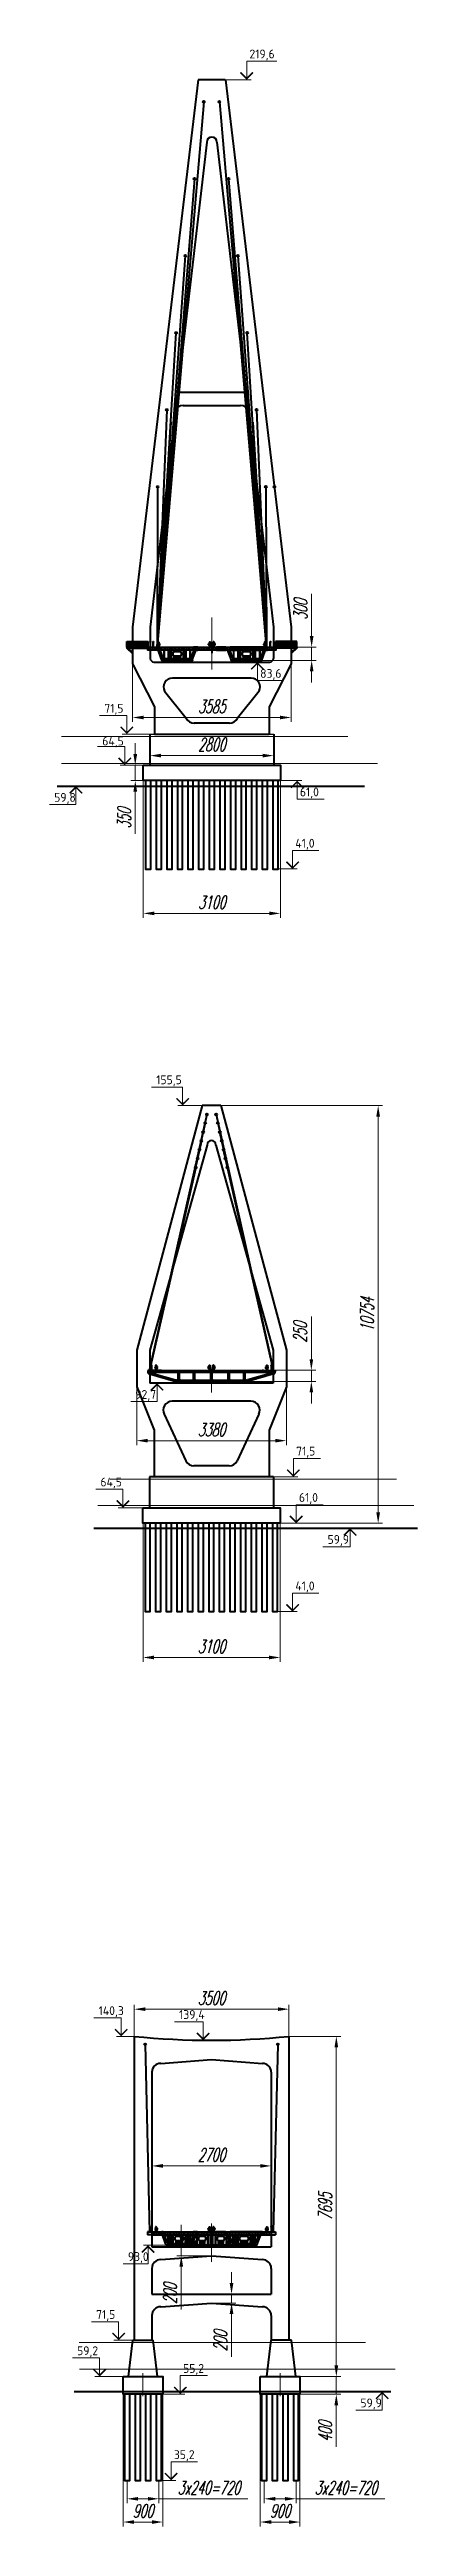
# Model space of a CAD drawing. Header units: millimetres. Extents: x 82 to 1107, y 39 to 638.
# Drawn here: x 1024 to 1107, y 44 to 604 of the extents above; entities that cross this region are included whole.
import ezdxf

# ---------------------------------------------------------------- set-up
doc = ezdxf.new("R2010")
doc.units = ezdxf.units.MM
doc.linetypes.add('CENTER2', pattern=[28.575, 19.05, -3.175, 3.175, -3.175])
for name, color, linetype, lineweight in [('2', 7, 'Continuous', 15), ('axis', 40, 'CENTER2', 20), ('dim', 4, 'Continuous', 25), ('elevation', 250, 'Continuous', 40)]:
    doc.layers.add(name, color=color, linetype=linetype, lineweight=lineweight)
doc.layers.add('water level', color=7, linetype='Continuous', lineweight=9, true_color=0x2099df)
doc.styles.add('GOST-2.304_Type-B', font='')
doc.styles.add('text-razm', font='simplex.shx', dxfattribs={"width": 0.6, "oblique": 15})
doc.styles.get('GOST-2.304_Type-B').set_extended_font_data('GOST Common')
doc.dimstyles.new('razm-001', dxfattribs={"dimtxt": 3, "dimasz": 2.5, "dimexe": 1, "dimexo": 0, "dimgap": 1, "dimtad": 1, "dimdec": 0, "dimlfac": 100, "dimzin": 1, "dimtxsty": 'text-razm', "dimcen": 2.5, "dimclrd": 256, "dimclre": 256, "dimclrt": 7, "dimaunit": 1, "dimadec": 0, "dimazin": 2, "dimtfac": 1, "dimtdec": 0, "dimtmove": 0, "dimatfit": 3, "dimfxl": 1, "dimlwd": 20, "dimlwe": 20, "dimarcsym": 0})

msp = doc.modelspace()

# ---------------------------------------------------------------- texts
at = {"layer": '2', "linetype": 'Continuous', "style": 'GOST-2.304_Type-B'}
for s, p in [('219,6', (1068.763, 602.148)), ('83,6', (1071.186, 461.996)), ('71,5', (1035.936, 454.097)), ('64,5', (1035.481, 446.7)), ('61,0', (1080.175, 435.183)), ('59,8', (1024.605, 433.952)), ('41,0', (1079.145, 423.583)), ('155,5', (1047.675, 370.052)), ('92,7', (1042.952, 298.87)), ('71,5', (1079.319, 286.041)), ('64,5', (1035.061, 279.061)), ('61,0', (1079.954, 275.561)), ('59,9', (1086.431, 266.057)), ('41,0', (1079.146, 255.561)), ('140,3', (1034.655, 159.468)), ('139,4', (1052.845, 158.581)), ('93,0', (1041.264, 103.812)), ('71,5', (1034.083, 90.712)), ('59,2', (1029.781, 82.513)), ('55,2', (1053.758, 78.513)), ('59,9', (1093.855, 70.701)), ('35,2', (1051.669, 59.013))]:
    msp.add_text(s, height=2, dxfattribs=at).set_placement(p)

# ---------------------------------------------------------------- blocks, each defined once
blk = doc.blocks.new('*D76')
at = {"layer": 'Defpoints', "color": 0, "transparency": 16777216}
for p in [(1077.69, 154.64), (1077.69, 77.68), (1088.41, 77.68)]:
    blk.add_point(p, dxfattribs=at)
at = {"layer": 'dim', "lineweight": 20, "transparency": 16777216}
for p, q in [((1077.69, 154.64), (1089.41, 154.64)), ((1088.41, 152.14), (1088.41, 80.18)), ((1077.69, 77.68), (1089.41, 77.68))]:
    blk.add_line(p, q, dxfattribs=at)
at = {"layer": 'dim', "transparency": 16777216}
for points in [[(1087.99, 152.14), (1088.83, 152.14), (1088.41, 154.64)], [(1087.99, 80.18), (1088.83, 80.18), (1088.41, 77.68)]]:
    blk.add_solid(points, dxfattribs=at)
at = {"layer": 'dim', "color": 7, "transparency": 16777216, "insert": (1085.91, 116.16), "char_height": 3, "attachment_point": 5, "rotation": 90, "style": 'text-razm'}
blk.add_mtext('7695', dxfattribs=at)
blk = doc.blocks.new('*D77')
at = {"layer": 'Defpoints', "color": 0, "transparency": 16777216}
for p in [(1078.19, 77.68), (1078.19, 73.68), (1088.41, 73.68)]:
    blk.add_point(p, dxfattribs=at)
at = {"layer": 'dim', "lineweight": 20, "transparency": 16777216}
for p, q in [((1088.41, 80.18), (1088.41, 82.68)), ((1078.19, 77.68), (1089.41, 77.68)), ((1078.19, 73.68), (1089.41, 73.68)), ((1088.41, 77.68), (1088.41, 73.68)), ((1088.41, 71.18), (1088.41, 61.76))]:
    blk.add_line(p, q, dxfattribs=at)
at = {"layer": 'dim', "transparency": 16777216}
for points in [[(1087.99, 80.18), (1088.83, 80.18), (1088.41, 77.68)], [(1087.99, 71.18), (1088.83, 71.18), (1088.41, 73.68)]]:
    blk.add_solid(points, dxfattribs=at)
at = {"layer": 'dim', "color": 7, "transparency": 16777216, "insert": (1085.91, 65.22), "char_height": 3, "attachment_point": 5, "rotation": 90, "style": 'text-razm'}
blk.add_mtext('400', dxfattribs=at)
blk = doc.blocks.new('*D78')
at = {"layer": 'Defpoints', "color": 0, "transparency": 16777216}
for p in [(1046.69, 129.08), (1073.69, 129.08), (1073.69, 125.33)]:
    blk.add_point(p, dxfattribs=at)
at = {"layer": 'dim', "lineweight": 20, "transparency": 16777216}
for p, q in [((1046.69, 129.08), (1046.69, 124.33)), ((1073.69, 129.08), (1073.69, 124.33)), ((1049.19, 125.33), (1071.19, 125.33))]:
    blk.add_line(p, q, dxfattribs=at)
at = {"layer": 'dim', "transparency": 16777216}
for points in [[(1049.19, 125.75), (1049.19, 124.91), (1046.69, 125.33)], [(1071.19, 125.75), (1071.19, 124.91), (1073.69, 125.33)]]:
    blk.add_solid(points, dxfattribs=at)
at = {"layer": 'dim', "color": 7, "transparency": 16777216, "insert": (1060.19, 127.83), "char_height": 3, "attachment_point": 5, "style": 'text-razm'}
blk.add_mtext('2700', dxfattribs=at)
blk = doc.blocks.new('*D79')
at = {"layer": 'Defpoints', "color": 0, "transparency": 16777216}
for p in [(1060.19, 107), (1053.34, 105.01), (1060.19, 105.01)]:
    blk.add_point(p, dxfattribs=at)
at = {"layer": 'dim', "lineweight": 20, "transparency": 16777216}
for p, q in [((1060.19, 107), (1052.34, 107)), ((1053.34, 109.5), (1053.34, 112)), ((1053.34, 107), (1053.34, 105.01)), ((1060.19, 105.01), (1052.34, 105.01)), ((1053.34, 102.51), (1053.34, 92.81))]:
    blk.add_line(p, q, dxfattribs=at)
at = {"layer": 'dim', "transparency": 16777216}
for points in [[(1052.93, 109.5), (1053.76, 109.5), (1053.34, 107)], [(1052.93, 102.51), (1053.76, 102.51), (1053.34, 105.01)]]:
    blk.add_solid(points, dxfattribs=at)
at = {"layer": 'dim', "color": 7, "transparency": 16777216, "insert": (1050.84, 96.41), "char_height": 3, "attachment_point": 5, "rotation": 90, "style": 'text-razm'}
blk.add_mtext('200', dxfattribs=at)
blk = doc.blocks.new('*D80')
at = {"layer": 'Defpoints', "color": 0, "transparency": 16777216}
for p in [(1060.19, 96.31), (1060.19, 94.31), (1064.71, 94.31)]:
    blk.add_point(p, dxfattribs=at)
at = {"layer": 'dim', "lineweight": 20, "transparency": 16777216}
for p, q in [((1064.71, 98.81), (1064.71, 101.31)), ((1060.19, 96.31), (1065.71, 96.31)), ((1064.71, 96.31), (1064.71, 94.31)), ((1060.19, 94.31), (1065.71, 94.31)), ((1064.71, 91.81), (1064.71, 82.11))]:
    blk.add_line(p, q, dxfattribs=at)
at = {"layer": 'dim', "transparency": 16777216}
for points in [[(1064.29, 98.81), (1065.13, 98.81), (1064.71, 96.31)], [(1064.29, 91.81), (1065.13, 91.81), (1064.71, 94.31)]]:
    blk.add_solid(points, dxfattribs=at)
at = {"layer": 'dim', "color": 7, "transparency": 16777216, "insert": (1062.21, 85.71), "char_height": 3, "attachment_point": 5, "rotation": 90, "style": 'text-razm'}
blk.add_mtext('200', dxfattribs=at)
blk = doc.blocks.new('*D81')
at = {"layer": 'Defpoints', "color": 0, "transparency": 16777216}
for p in [(1077.69, 160.79), (1042.69, 154.64), (1077.69, 154.64)]:
    blk.add_point(p, dxfattribs=at)
at = {"layer": 'dim', "lineweight": 20, "transparency": 16777216}
for p, q in [((1042.69, 154.64), (1042.69, 161.79)), ((1045.19, 160.79), (1075.19, 160.79)), ((1077.69, 154.64), (1077.69, 161.79))]:
    blk.add_line(p, q, dxfattribs=at)
at = {"layer": 'dim', "transparency": 16777216}
for points in [[(1045.19, 161.21), (1045.19, 160.38), (1042.69, 160.79)], [(1075.19, 161.21), (1075.19, 160.38), (1077.69, 160.79)]]:
    blk.add_solid(points, dxfattribs=at)
at = {"layer": 'dim', "color": 7, "transparency": 16777216, "insert": (1060.19, 163.29), "char_height": 3, "attachment_point": 5, "style": 'text-razm'}
blk.add_mtext('3500', dxfattribs=at)
blk = doc.blocks.new('*D82')
at = {"layer": 'Defpoints', "color": 0, "transparency": 16777216}
for p in [(1071.19, 74.18), (1080.19, 74.18), (1080.19, 44.76)]:
    blk.add_point(p, dxfattribs=at)
at = {"layer": 'dim', "lineweight": 20, "transparency": 16777216}
for p, q in [((1071.19, 74.18), (1071.19, 43.76)), ((1080.19, 74.18), (1080.19, 43.76)), ((1073.69, 44.76), (1077.69, 44.76))]:
    blk.add_line(p, q, dxfattribs=at)
at = {"layer": 'dim', "transparency": 16777216}
for points in [[(1073.69, 45.18), (1073.69, 44.34), (1071.19, 44.76)], [(1077.69, 45.18), (1077.69, 44.34), (1080.19, 44.76)]]:
    blk.add_solid(points, dxfattribs=at)
at = {"layer": 'dim', "color": 7, "transparency": 16777216, "insert": (1075.69, 47.26), "char_height": 3, "attachment_point": 5, "style": 'text-razm'}
blk.add_mtext('900', dxfattribs=at)
blk = doc.blocks.new('*D1')
at = {"layer": 'Defpoints', "color": 0, "transparency": 16777216}
for p in [(1040.19, 74.18), (1049.19, 74.18), (1049.19, 44.76)]:
    blk.add_point(p, dxfattribs=at)
at = {"layer": 'dim', "lineweight": 20, "transparency": 16777216}
for p, q in [((1040.19, 74.18), (1040.19, 43.76)), ((1049.19, 74.18), (1049.19, 43.76)), ((1042.69, 44.76), (1046.69, 44.76))]:
    blk.add_line(p, q, dxfattribs=at)
at = {"layer": 'dim', "transparency": 16777216}
for points in [[(1042.69, 45.18), (1042.69, 44.34), (1040.19, 44.76)], [(1046.69, 45.18), (1046.69, 44.34), (1049.19, 44.76)]]:
    blk.add_solid(points, dxfattribs=at)
at = {"layer": 'dim', "color": 7, "transparency": 16777216, "insert": (1044.69, 47.26), "char_height": 3, "attachment_point": 5, "style": 'text-razm'}
blk.add_mtext('900', dxfattribs=at)
blk = doc.blocks.new('*D2')
at = {"layer": 'Defpoints', "color": 0, "transparency": 16777216}
for p in [(1041.09, 54.18), (1048.29, 54.18), (1048.29, 50.02)]:
    blk.add_point(p, dxfattribs=at)
at = {"layer": 'dim', "lineweight": 20, "transparency": 16777216}
for p, q in [((1041.09, 54.18), (1041.09, 49.02)), ((1048.29, 54.18), (1048.29, 49.02)), ((1043.59, 50.02), (1045.79, 50.02)), ((1048.29, 50.02), (1068.37, 50.02))]:
    blk.add_line(p, q, dxfattribs=at)
at = {"layer": 'dim', "transparency": 16777216}
for points in [[(1043.59, 50.43), (1043.59, 49.6), (1041.09, 50.02)], [(1045.79, 50.43), (1045.79, 49.6), (1048.29, 50.02)]]:
    blk.add_solid(points, dxfattribs=at)
at = {"layer": 'dim', "color": 7, "transparency": 16777216, "insert": (1059.58, 52.52), "char_height": 3, "attachment_point": 5, "style": 'text-razm'}
blk.add_mtext('3x240=720', dxfattribs=at)
blk = doc.blocks.new('*D3')
at = {"layer": 'Defpoints', "color": 0, "transparency": 16777216}
for p in [(1072.09, 54.18), (1079.29, 54.18), (1079.29, 50.02)]:
    blk.add_point(p, dxfattribs=at)
at = {"layer": 'dim', "lineweight": 20, "transparency": 16777216}
for p, q in [((1072.09, 54.18), (1072.09, 49.02)), ((1079.29, 54.18), (1079.29, 49.02)), ((1074.59, 50.02), (1076.79, 50.02)), ((1079.29, 50.02), (1099.37, 50.02))]:
    blk.add_line(p, q, dxfattribs=at)
at = {"layer": 'dim', "transparency": 16777216}
for points in [[(1074.59, 50.43), (1074.59, 49.6), (1072.09, 50.02)], [(1076.79, 50.43), (1076.79, 49.6), (1079.29, 50.02)]]:
    blk.add_solid(points, dxfattribs=at)
at = {"layer": 'dim', "color": 7, "transparency": 16777216, "insert": (1090.58, 52.52), "char_height": 3, "attachment_point": 5, "style": 'text-razm'}
blk.add_mtext('3x240=720', dxfattribs=at)
blk = doc.blocks.new('*D8')
at = {"layer": 'Defpoints', "color": 0, "transparency": 16777216}
for p in [(1062.3, 365.22), (1097.87, 365.22), (1075.69, 270.73)]:
    blk.add_point(p, dxfattribs=at)
at = {"layer": 'dim', "lineweight": 20, "transparency": 16777216}
for p, q in [((1062.3, 365.22), (1098.87, 365.22)), ((1097.87, 273.23), (1097.87, 362.72)), ((1075.69, 270.73), (1098.87, 270.73))]:
    blk.add_line(p, q, dxfattribs=at)
at = {"layer": 'dim', "transparency": 16777216}
for points in [[(1097.45, 362.72), (1098.29, 362.72), (1097.87, 365.22)], [(1097.45, 273.23), (1098.29, 273.23), (1097.87, 270.73)]]:
    blk.add_solid(points, dxfattribs=at)
at = {"layer": 'dim', "color": 7, "transparency": 16777216, "insert": (1095.37, 317.98), "char_height": 3, "attachment_point": 5, "rotation": 90, "style": 'text-razm'}
blk.add_mtext('10754', dxfattribs=at)
blk = doc.blocks.new('*D9')
at = {"layer": 'Defpoints', "color": 0, "transparency": 16777216}
for p in [(1044.69, 272.48), (1075.69, 272.48), (1075.69, 240.36)]:
    blk.add_point(p, dxfattribs=at)
at = {"layer": 'dim', "lineweight": 20, "transparency": 16777216}
for p, q in [((1044.69, 272.48), (1044.69, 239.36)), ((1075.69, 272.48), (1075.69, 239.36)), ((1047.19, 240.36), (1073.19, 240.36))]:
    blk.add_line(p, q, dxfattribs=at)
at = {"layer": 'dim', "transparency": 16777216}
for points in [[(1047.19, 240.78), (1047.19, 239.94), (1044.69, 240.36)], [(1073.19, 240.78), (1073.19, 239.94), (1075.69, 240.36)]]:
    blk.add_solid(points, dxfattribs=at)
at = {"layer": 'dim', "color": 7, "transparency": 16777216, "insert": (1060.19, 242.86), "char_height": 3, "attachment_point": 5, "style": 'text-razm'}
blk.add_mtext('3100', dxfattribs=at)
blk = doc.blocks.new('*D10')
at = {"layer": 'Defpoints', "color": 0, "transparency": 16777216}
for p in [(1067.67, 305.33), (1067.73, 302.83), (1082.76, 305.33)]:
    blk.add_point(p, dxfattribs=at)
at = {"layer": 'dim', "lineweight": 20, "transparency": 16777216}
for p, q in [((1082.76, 307.83), (1082.76, 317.52)), ((1067.67, 305.33), (1083.76, 305.33)), ((1067.73, 302.83), (1083.76, 302.83)), ((1082.76, 302.83), (1082.76, 305.33)), ((1082.76, 300.33), (1082.76, 297.83))]:
    blk.add_line(p, q, dxfattribs=at)
at = {"layer": 'dim', "transparency": 16777216}
for points in [[(1082.35, 307.83), (1083.18, 307.83), (1082.76, 305.33)], [(1082.35, 300.33), (1083.18, 300.33), (1082.76, 302.83)]]:
    blk.add_solid(points, dxfattribs=at)
at = {"layer": 'dim', "color": 7, "transparency": 16777216, "insert": (1080.26, 313.92), "char_height": 3, "attachment_point": 5, "rotation": 90, "style": 'text-razm'}
blk.add_mtext('250', dxfattribs=at)
blk = doc.blocks.new('*D11')
at = {"layer": 'Defpoints', "color": 0, "transparency": 16777216}
for p in [(1043.26, 301.59), (1077.11, 301.59), (1077.11, 289.41)]:
    blk.add_point(p, dxfattribs=at)
at = {"layer": 'dim', "lineweight": 20, "transparency": 16777216}
for p, q in [((1043.26, 301.59), (1043.26, 288.41)), ((1077.11, 301.59), (1077.11, 288.41)), ((1045.76, 289.41), (1074.61, 289.41))]:
    blk.add_line(p, q, dxfattribs=at)
at = {"layer": 'dim', "transparency": 16777216}
for points in [[(1045.76, 289.83), (1045.76, 289), (1043.26, 289.41)], [(1074.61, 289.83), (1074.61, 289), (1077.11, 289.41)]]:
    blk.add_solid(points, dxfattribs=at)
at = {"layer": 'dim', "color": 7, "transparency": 16777216, "insert": (1060.19, 291.91), "char_height": 3, "attachment_point": 5, "style": 'text-razm'}
blk.add_mtext('3380', dxfattribs=at)
blk = doc.blocks.new('*D55')
at = {"layer": 'Defpoints', "color": 0, "transparency": 16777216}
for p in [(1044.75, 440.5), (1075.75, 439.94), (1075.75, 408.71)]:
    blk.add_point(p, dxfattribs=at)
at = {"layer": 'dim', "lineweight": 20, "transparency": 16777216}
for p, q in [((1044.75, 440.5), (1044.75, 407.71)), ((1075.75, 439.94), (1075.75, 407.71)), ((1047.25, 408.71), (1073.25, 408.71))]:
    blk.add_line(p, q, dxfattribs=at)
at = {"layer": 'dim', "transparency": 16777216}
for points in [[(1047.25, 409.12), (1047.25, 408.29), (1044.75, 408.71)], [(1073.25, 409.12), (1073.25, 408.29), (1075.75, 408.71)]]:
    blk.add_solid(points, dxfattribs=at)
at = {"layer": 'dim', "color": 7, "transparency": 16777216, "insert": (1060.25, 411.21), "char_height": 3, "attachment_point": 5, "style": 'text-razm'}
blk.add_mtext('3100', dxfattribs=at)
blk = doc.blocks.new('*D56')
at = {"layer": 'Defpoints', "color": 0, "transparency": 16777216}
for p in [(1067.73, 468.94), (1067.8, 465.95), (1082.83, 468.94)]:
    blk.add_point(p, dxfattribs=at)
at = {"layer": 'dim', "lineweight": 20, "transparency": 16777216}
for p, q in [((1082.83, 471.44), (1082.83, 480.98)), ((1067.73, 468.94), (1083.83, 468.94)), ((1067.8, 465.95), (1083.83, 465.95)), ((1082.83, 465.95), (1082.83, 468.94)), ((1082.83, 463.45), (1082.83, 460.95))]:
    blk.add_line(p, q, dxfattribs=at)
at = {"layer": 'dim', "transparency": 16777216}
for points in [[(1082.41, 471.44), (1083.25, 471.44), (1082.83, 468.94)], [(1082.41, 463.45), (1083.25, 463.45), (1082.83, 465.95)]]:
    blk.add_solid(points, dxfattribs=at)
at = {"layer": 'dim', "color": 7, "transparency": 16777216, "insert": (1080.33, 477.46), "char_height": 3, "attachment_point": 5, "rotation": 90, "style": 'text-razm'}
blk.add_mtext('300', dxfattribs=at)
blk = doc.blocks.new('*D57')
at = {"layer": 'Defpoints', "color": 0, "transparency": 16777216}
for p in [(1046.25, 448.54), (1074.25, 448.54), (1074.25, 444.4)]:
    blk.add_point(p, dxfattribs=at)
at = {"layer": 'dim', "lineweight": 20, "transparency": 16777216}
for p, q in [((1046.25, 448.54), (1046.25, 443.4)), ((1074.25, 448.54), (1074.25, 443.4)), ((1048.75, 444.4), (1071.75, 444.4))]:
    blk.add_line(p, q, dxfattribs=at)
at = {"layer": 'dim', "transparency": 16777216}
for points in [[(1048.75, 444.82), (1048.75, 443.99), (1046.25, 444.4)], [(1071.75, 444.82), (1071.75, 443.99), (1074.25, 444.4)]]:
    blk.add_solid(points, dxfattribs=at)
at = {"layer": 'dim', "color": 7, "transparency": 16777216, "insert": (1060.25, 446.9), "char_height": 3, "attachment_point": 5, "style": 'text-razm'}
blk.add_mtext('2800', dxfattribs=at)
blk = doc.blocks.new('*D58')
at = {"layer": 'Defpoints', "color": 0, "transparency": 16777216}
for p in [(1042.33, 465.2), (1078.18, 465.2), (1078.18, 453.03)]:
    blk.add_point(p, dxfattribs=at)
at = {"layer": 'dim', "lineweight": 20, "transparency": 16777216}
for p, q in [((1042.33, 465.2), (1042.33, 452.03)), ((1078.18, 465.2), (1078.18, 452.03)), ((1044.83, 453.03), (1075.68, 453.03))]:
    blk.add_line(p, q, dxfattribs=at)
at = {"layer": 'dim', "transparency": 16777216}
for points in [[(1044.83, 453.44), (1044.83, 452.61), (1042.33, 453.03)], [(1075.68, 453.44), (1075.68, 452.61), (1078.18, 453.03)]]:
    blk.add_solid(points, dxfattribs=at)
at = {"layer": 'dim', "color": 7, "transparency": 16777216, "insert": (1060.25, 455.53), "char_height": 3, "attachment_point": 5, "style": 'text-razm'}
blk.add_mtext('3585', dxfattribs=at)
blk = doc.blocks.new('*D59')
at = {"layer": 'Defpoints', "color": 0, "transparency": 16777216}
for p in [(1042.94, 438.75), (1049.48, 442.25), (1049.48, 438.75)]:
    blk.add_point(p, dxfattribs=at)
at = {"layer": 'dim', "lineweight": 20, "transparency": 16777216}
for p, q in [((1042.94, 444.75), (1042.94, 447.25)), ((1049.48, 442.25), (1041.94, 442.25)), ((1049.48, 438.75), (1041.94, 438.75)), ((1042.94, 442.25), (1042.94, 438.75)), ((1042.94, 436.25), (1042.94, 426.71))]:
    blk.add_line(p, q, dxfattribs=at)
at = {"layer": 'dim', "transparency": 16777216}
for points in [[(1042.52, 444.75), (1043.36, 444.75), (1042.94, 442.25)], [(1042.52, 436.25), (1043.36, 436.25), (1042.94, 438.75)]]:
    blk.add_solid(points, dxfattribs=at)
at = {"layer": 'dim', "color": 7, "transparency": 16777216, "insert": (1040.44, 430.23), "char_height": 3, "attachment_point": 5, "rotation": 90, "style": 'text-razm'}
blk.add_mtext('350', dxfattribs=at)

# ---------------------------------------------------------------- dimensions: what is measured, and where the dimension line sits
at = {"layer": 'dim'}
for base, p1, p2, text, picture, middle in [((1082.83, 468.939), (1067.797, 465.953), (1067.735, 468.939), '300', '*D56', (1080.33, 477.459)), ((1097.869, 365.222), (1075.687, 270.731), (1062.304, 365.222), '10754', '*D8', (1095.369, 317.977)), ((1082.764, 305.326), (1067.73, 302.827), (1067.669, 305.326), '250', '*D10', (1080.264, 313.923))]:
    dim = msp.add_linear_dim(base=base, p1=p1, p2=p2, angle=90, text=text, dimstyle='razm-001', override={"dimrnd": 5}, dxfattribs=at)
    dim.commit()
    dim.dimension.update_dxf_attribs({"geometry": picture, "text_midpoint": middle})
for base, p1, p2, text, picture, middle in [((1078.176, 453.028), (1042.331, 465.203), (1078.176, 465.203), '3585', '*D58', (1060.254, 455.528)), ((1077.11, 289.415), (1043.265, 301.59), (1077.11, 301.59), '3380', '*D11', (1060.187, 291.915)), ((1048.288, 50.016), (1041.088, 54.183), (1048.288, 54.183), '3x240=<>', '*D2', (1059.58, 52.516)), ((1079.288, 50.016), (1072.088, 54.183), (1079.288, 54.183), '3x240=<>', '*D3', (1090.58, 52.516))]:
    dim = msp.add_linear_dim(base=base, p1=p1, p2=p2, text=text, dimstyle='razm-001', override={"dimrnd": 5}, dxfattribs=at)
    dim.commit()
    dim.dimension.update_dxf_attribs({"geometry": picture, "text_midpoint": middle})
dim = msp.add_linear_dim(base=(1074.254, 444.404), p1=(1046.254, 448.537), p2=(1074.254, 448.537), dimstyle='razm-001', override={"dimrnd": 5}, dxfattribs=at)
dim.commit()
dim.dimension.update_dxf_attribs({"geometry": '*D57', "text_midpoint": (1060.254, 444.404), "dimtype": 160})
for base, p1, p2, picture, middle in [((1042.94, 438.746), (1049.478, 442.246), (1049.478, 438.746), '*D59', (1040.44, 430.226)), ((1088.4087, 77.6828), (1077.6872, 154.6385), (1077.6872, 77.6828), '*D76', (1085.9087, 116.1607)), ((1064.711, 94.308), (1060.187, 96.308), (1060.187, 94.308), '*D80', (1062.211, 85.711)), ((1088.409, 73.683), (1078.187, 77.683), (1078.187, 73.683), '*D77', (1085.909, 65.22))]:
    dim = msp.add_linear_dim(base=base, p1=p1, p2=p2, angle=90, dimstyle='razm-001', override={"dimrnd": 5}, dxfattribs=at)
    dim.commit()
    dim.dimension.update_dxf_attribs({"geometry": picture, "text_midpoint": middle})
for base, p1, p2, picture, middle in [((1075.754, 408.707), (1044.754, 440.496), (1075.754, 439.94), '*D55', (1060.254, 411.207)), ((1075.687, 240.359), (1044.687, 272.481), (1075.687, 272.481), '*D9', (1060.187, 242.859)), ((1077.687, 160.793), (1042.687, 154.638), (1077.687, 154.638), '*D81', (1060.187, 163.293)), ((1073.687, 125.329), (1046.687, 129.077), (1073.687, 129.077), '*D78', (1060.187, 127.829)), ((1049.187, 44.759), (1040.187, 74.183), (1049.187, 74.183), '*D1', (1044.687, 47.259)), ((1080.187, 44.759), (1071.187, 74.183), (1080.187, 74.183), '*D82', (1075.687, 47.259))]:
    dim = msp.add_linear_dim(base=base, p1=p1, p2=p2, dimstyle='razm-001', override={"dimrnd": 5}, dxfattribs=at)
    dim.commit()
    dim.dimension.update_dxf_attribs({"geometry": picture, "text_midpoint": middle})
dim = msp.add_linear_dim(base=(1053.343, 105.006), p1=(1060.187, 107.002), p2=(1060.193, 105.006), angle=90, dimstyle='razm-001', override={"dimrnd": 5}, dxfattribs=at)
dim.commit()
dim.dimension.update_dxf_attribs({"geometry": '*D79', "text_midpoint": (1053.343, 96.41), "dimtype": 160})

# ---------------------------------------------------------------- hatches: boundary and pattern name
at = {"layer": 'elevation'}
h = msp.add_hatch(dxfattribs=at)
h.set_pattern_fill('ANSI31', color=256, scale=0.1)
h.set_pattern_definition([(45, (-4142.40534, 468.6736), (-0.224506403, 0.224506403), [])])
edge = h.paths.add_edge_path()
edge.add_arc((1059.837, 303.323), 0.2, 270, 359.99852)
edge.add_line((1060.037, 303.323), (1060.037, 304.723))
edge.add_arc((1059.837, 304.723), 0.2, 359.99852, 449.99852)
edge.add_line((1059.837, 304.923), (1056.617, 304.923))
edge.add_arc((1056.617, 304.723), 0.2, 89.99852, 179.99852)
edge.add_line((1056.417, 304.723), (1056.417, 303.323))
edge.add_arc((1056.617, 303.323), 0.2, 179.99852, 270)
edge.add_line((1056.617, 303.123), (1059.837, 303.123))
edge = h.paths.add_edge_path()
edge.add_arc((1055.917, 304.723), 0.2, 359.99852, 449.99852)
edge.add_line((1055.917, 304.923), (1053.117, 304.923))
edge.add_arc((1053.117, 304.723), 0.2, 89.99852, 179.99852)
edge.add_line((1052.917, 304.723), (1052.917, 303.323))
edge.add_arc((1053.117, 303.323), 0.2, 179.99852, 270)
edge.add_line((1053.117, 303.123), (1055.917, 303.123))
edge.add_arc((1055.917, 303.323), 0.2, 270, 359.99852)
edge.add_line((1056.117, 303.323), (1056.117, 304.723))
edge = h.paths.add_edge_path()
edge.add_arc((1047.217, 304.824), 0.1, 89.99852, 180)
edge.add_line((1047.117, 304.824), (1047.117, 304.639))
edge.add_arc((1047.217, 304.639), 0.1, 180, 254.02107)
edge.add_line((1047.19, 304.543), (1052.014, 303.161))
edge.add_arc((1052.289, 304.123), 1, 254.02107, 270.0176)
edge.add_line((1052.289, 303.123), (1052.417, 303.123))
edge.add_arc((1052.417, 303.323), 0.2, 270.0176, 359.99852)
edge.add_line((1052.617, 303.323), (1052.617, 304.724))
edge.add_arc((1052.417, 304.724), 0.2, 359.99852, 449.99852)
edge.add_line((1052.417, 304.924), (1047.217, 304.924))
edge = h.paths.add_edge_path()
edge.add_arc((1060.537, 304.723), 0.2, 89.99852, 179.99852)
edge.add_line((1060.337, 304.723), (1060.337, 303.323))
edge.add_arc((1060.537, 303.323), 0.2, 179.99852, 270.0754)
edge.add_line((1060.538, 303.123), (1063.758, 303.127))
edge.add_arc((1063.758, 303.327), 0.2, 270.0754, 359.99852)
edge.add_line((1063.958, 303.327), (1063.958, 304.723))
edge.add_arc((1063.758, 304.723), 0.2, 359.99852, 449.99852)
edge.add_line((1063.758, 304.923), (1060.537, 304.923))
edge = h.paths.add_edge_path()
edge.add_arc((1067.258, 303.327), 0.2, 270, 359.99852)
edge.add_line((1067.458, 303.327), (1067.458, 304.728))
edge.add_arc((1067.258, 304.728), 0.2, 359.99852, 449.99852)
edge.add_line((1067.258, 304.928), (1064.458, 304.928))
edge.add_arc((1064.458, 304.728), 0.2, 89.99852, 179.99852)
edge.add_line((1064.258, 304.728), (1064.258, 303.327))
edge.add_arc((1064.458, 303.327), 0.2, 179.99852, 270)
edge.add_line((1064.458, 303.127), (1067.258, 303.127))
edge = h.paths.add_edge_path()
edge.add_arc((1067.958, 304.728), 0.2, 89.95007, 179.99852)
edge.add_line((1067.758, 304.728), (1067.758, 303.327))
edge.add_arc((1067.958, 303.327), 0.2, 179.99852, 270.0153)
edge.add_line((1067.958, 303.127), (1068.103, 303.127))
edge.add_arc((1068.102, 304.127), 1, 270.0176, 285.97893)
edge.add_line((1068.378, 303.166), (1073.185, 304.543))
edge.add_arc((1073.157, 304.639), 0.1, 285.97893, 360)
edge.add_line((1073.257, 304.639), (1073.257, 304.823))
edge.add_arc((1073.157, 304.823), 0.1, 360, 449.99852)
edge.add_line((1073.157, 304.923), (1067.958, 304.928))
edge = h.paths.add_edge_path()
edge.add_arc((1046.268, 304.983), 0.5, 180, 235.29102)
edge.add_line((1045.983, 304.572), (1049.534, 303.559))
edge.add_line((1049.534, 303.559), (1052.102, 302.824))
edge.add_line((1052.102, 302.824), (1060.187, 302.824))
edge.add_line((1060.187, 302.824), (1060.187, 305.324))
edge.add_line((1060.187, 305.324), (1048.887, 305.324))
edge.add_line((1048.887, 305.324), (1045.768, 305.324))
edge.add_line((1045.768, 305.324), (1045.768, 304.983))
edge = h.paths.add_edge_path()
edge.add_arc((1074.107, 304.984), 0.5, 304.70682, 360)
edge.add_line((1074.607, 304.984), (1074.607, 305.324))
edge.add_line((1074.607, 305.324), (1071.487, 305.324))
edge.add_line((1071.487, 305.324), (1060.187, 305.324))
edge.add_line((1060.187, 305.324), (1060.187, 302.825))
edge.add_line((1060.187, 302.825), (1068.285, 302.828))
edge.add_line((1068.285, 302.828), (1070.84, 303.559))
edge.add_line((1070.84, 303.559), (1074.392, 304.573))

# ---------------------------------------------------------------- linework, layer by layer
at = {"layer": '2', "linetype": 'Continuous'}
for p, q in [((1068.133, 597.318), (1068.133, 601.518)), ((1068.133, 601.518), (1074.976, 601.518)), ((1063.37, 597.318), (1069.183, 597.318)), ((1067.195, 465.566), (1071.606, 465.566)), ((1070.556, 465.566), (1070.556, 461.366)), ((1070.556, 461.366), (1076.173, 461.366)), ((1041.028, 453.467), (1034.886, 453.467)), ((1046.254, 449.267), (1039.978, 449.267)), ((1041.028, 449.267), (1041.028, 453.467)), ((1040.573, 446.446), (1034.431, 446.446)), ((1040.573, 442.246), (1040.573, 446.446)), ((1029.523, 437.522), (1029.523, 433.322)), ((1044.754, 442.246), (1039.523, 442.246)), ((1075.559, 438.753), (1080.595, 438.753)), ((1079.545, 438.753), (1079.545, 434.553)), ((1029.523, 433.322), (1023.555, 433.322)), ((1079.545, 434.553), (1085.688, 434.553)), ((1078.515, 418.753), (1078.515, 422.953)), ((1078.515, 422.953), (1084.482, 422.953)), ((1075.253, 418.753), (1079.565, 418.753)), ((1053.643, 369.422), (1046.625, 369.422)), ((1058.071, 365.222), (1052.593, 365.222)), ((1053.643, 365.222), (1053.643, 369.422)), ((1047.869, 298.24), (1041.902, 298.24)), ((1049.578, 302.44), (1046.819, 302.44)), ((1047.869, 302.44), (1047.869, 298.24)), ((1074.187, 281.211), (1079.739, 281.211)), ((1078.689, 281.211), (1078.689, 285.411)), ((1078.689, 285.411), (1084.831, 285.411)), ((1040.154, 278.431), (1034.011, 278.431)), ((1040.154, 274.231), (1040.154, 278.431)), ((1079.324, 270.731), (1079.324, 274.931)), ((1079.324, 274.931), (1085.466, 274.931)), ((1044.687, 274.231), (1039.104, 274.231)), ((1075.687, 270.731), (1080.374, 270.731)), ((1100.226, 269.627), (1090.473, 269.627)), ((1091.523, 269.627), (1091.523, 265.427)), ((1091.523, 265.427), (1085.381, 265.427)), ((1078.516, 250.731), (1078.516, 254.931)), ((1078.516, 254.931), (1084.483, 254.931)), ((1075.142, 250.731), (1079.566, 250.731)), ((1039.747, 158.838), (1033.605, 158.838)), ((1039.747, 154.638), (1039.747, 158.838)), ((1058.287, 157.951), (1051.795, 157.951)), ((1058.287, 153.751), (1058.287, 157.951)), ((1042.687, 154.638), (1038.697, 154.638)), ((1060.187, 153.751), (1057.237, 153.751)), ((1049.906, 107.382), (1044.781, 107.382)), ((1045.831, 107.382), (1045.831, 103.182)), ((1045.831, 103.182), (1040.214, 103.182)), ((1039.175, 90.082), (1033.033, 90.082)), ((1039.175, 85.882), (1039.175, 90.082)), ((1042.387, 85.882), (1038.125, 85.882)), ((1034.874, 81.883), (1028.731, 81.883)), ((1034.874, 77.683), (1034.874, 81.883)), ((1040.187, 77.683), (1033.824, 77.683)), ((1049.187, 73.683), (1054.178, 73.683)), ((1053.128, 73.683), (1053.128, 77.883)), ((1053.128, 77.883), (1059.271, 77.883)), ((1098.508, 74.271), (1091.334, 74.271)), ((1098.772, 74.271), (1098.772, 70.071)), ((1098.772, 70.071), (1092.805, 70.071)), ((1051.039, 54.183), (1051.039, 58.383)), ((1051.039, 58.383), (1057.006, 58.383)), ((1048.887, 54.183), (1052.089, 54.183))]:
    msp.add_line(p, q, dxfattribs=at)
for points in [[(1066.733, 598.965, 0.35, 0.35, 0), (1068.133, 597.565, 0.35, 0.35, 0), (1069.533, 598.965, 0.35, 0.35, 0)], [(1069.156, 463.919, 0.35, 0.35, 0), (1070.556, 465.319, 0.35, 0.35, 0), (1071.956, 463.919, 0.35, 0.35, 0)], [(1042.428, 450.914, 0.35, 0.35, 0), (1041.028, 449.514, 0.35, 0.35, 0), (1039.628, 450.914, 0.35, 0.35, 0)], [(1041.973, 443.894, 0.35, 0.35, 0), (1040.573, 442.494, 0.35, 0.35, 0), (1039.173, 443.894, 0.35, 0.35, 0)], [(1030.923, 435.875, 0.35, 0.35, 0), (1029.523, 437.275, 0.35, 0.35, 0), (1028.123, 435.875, 0.35, 0.35, 0)], [(1078.145, 437.106, 0.35, 0.35, 0), (1079.545, 438.506, 0.35, 0.35, 0), (1080.945, 437.106, 0.35, 0.35, 0)], [(1077.115, 420.401, 0.35, 0.35, 0), (1078.515, 419.001, 0.35, 0.35, 0), (1079.915, 420.401, 0.35, 0.35, 0)], [(1055.043, 366.87, 0.35, 0.35, 0), (1053.643, 365.47, 0.35, 0.35, 0), (1052.243, 366.87, 0.35, 0.35, 0)], [(1049.269, 300.793, 0.35, 0.35, 0), (1047.869, 302.193, 0.35, 0.35, 0), (1046.469, 300.793, 0.35, 0.35, 0)], [(1077.289, 282.858, 0.35, 0.35, 0), (1078.689, 281.458, 0.35, 0.35, 0), (1080.089, 282.858, 0.35, 0.35, 0)], [(1041.554, 275.879, 0.35, 0.35, 0), (1040.154, 274.479, 0.35, 0.35, 0), (1038.754, 275.879, 0.35, 0.35, 0)], [(1077.924, 272.379, 0.35, 0.35, 0), (1079.324, 270.979, 0.35, 0.35, 0), (1080.724, 272.379, 0.35, 0.35, 0)], [(1092.923, 267.98, 0.35, 0.35, 0), (1091.523, 269.38, 0.35, 0.35, 0), (1090.123, 267.98, 0.35, 0.35, 0)], [(1077.116, 252.379, 0.35, 0.35, 0), (1078.516, 250.979, 0.35, 0.35, 0), (1079.916, 252.379, 0.35, 0.35, 0)], [(1041.147, 156.286, 0.35, 0.35, 0), (1039.747, 154.886, 0.35, 0.35, 0), (1038.347, 156.286, 0.35, 0.35, 0)], [(1059.687, 155.399, 0.35, 0.35, 0), (1058.287, 153.999, 0.35, 0.35, 0), (1056.887, 155.399, 0.35, 0.35, 0)], [(1047.231, 105.735, 0.35, 0.35, 0), (1045.831, 107.135, 0.35, 0.35, 0), (1044.431, 105.735, 0.35, 0.35, 0)], [(1040.575, 87.53, 0.35, 0.35, 0), (1039.175, 86.13, 0.35, 0.35, 0), (1037.775, 87.53, 0.35, 0.35, 0)], [(1036.274, 79.33, 0.35, 0.35, 0), (1034.874, 77.93, 0.35, 0.35, 0), (1033.474, 79.33, 0.35, 0.35, 0)], [(1051.728, 75.33, 0.35, 0.35, 0), (1053.128, 73.93, 0.35, 0.35, 0), (1054.528, 75.33, 0.35, 0.35, 0)], [(1100.172, 72.624, 0.35, 0.35, 0), (1098.772, 74.024, 0.35, 0.35, 0), (1097.372, 72.624, 0.35, 0.35, 0)], [(1049.639, 55.83, 0.35, 0.35, 0), (1051.039, 54.43, 0.35, 0.35, 0), (1052.439, 55.83, 0.35, 0.35, 0)]]:
    msp.add_lwpolyline(points, format="xyseb", dxfattribs=at)
at = {"layer": 'axis'}
for p, q in [((1060.254, 475.674), (1060.254, 463.907)), ((1060.187, 305.663), (1060.187, 300.294)), ((1060.187, 103.639), (1060.187, 112.27)), ((1044.687, 73.229), (1044.687, 78.438)), ((1075.687, 73.229), (1075.687, 78.438))]:
    msp.add_line(p, q, dxfattribs=at)
at = {"layer": 'dim'}
for p, q in [((1046.254, 449.267), (1047.254, 449.267)), ((1073.254, 449.267), (1074.254, 449.267))]:
    msp.add_line(p, q, dxfattribs=at)
at = {"layer": 'elevation'}
for p, q in [((1057.137, 597.318), (1042.331, 473.5)), ((1063.237, 597.318), (1057.137, 597.318)), ((1063.37, 597.318), (1078.176, 473.5)), ((1059.117, 583.186), (1046.331, 473.5)), ((1061.39, 583.186), (1074.176, 473.5)), ((1052.523, 526.613), (1067.984, 526.613)), ((1053.772, 523.613), (1066.735, 523.613)), ((1042.331, 473.5), (1042.331, 465.203)), ((1046.331, 473.5), (1046.331, 466.403)), ((1074.176, 473.5), (1074.176, 466.403)), ((1078.176, 473.5), (1078.176, 465.203)), ((1041.031, 470.199), (1041.201, 470.199)), ((1041.031, 470.046), (1041.031, 470.199)), ((1041.201, 470.046), (1041.031, 470.046)), ((1041.031, 468.746), (1042.331, 467.488)), ((1041.066, 468.946), (1041.066, 470.046)), ((1041.066, 470.046), (1041.166, 470.046)), ((1041.166, 468.946), (1041.166, 470.046)), ((1041.166, 469.974), (1045.754, 469.974)), ((1041.166, 469.065), (1045.754, 469.065)), ((1041.166, 469.059), (1045.754, 469.059)), ((1041.201, 470.199), (1045.718, 470.199)), ((1041.201, 470.046), (1045.718, 470.046)), ((1041.247, 468.746), (1042.331, 467.696)), ((1042.331, 468.946), (1042.331, 470.046)), ((1042.331, 465.203), (1047.254, 455.425)), ((1045.718, 470.199), (1045.889, 470.199)), ((1045.718, 470.046), (1045.718, 470.199)), ((1045.889, 470.046), (1045.718, 470.046)), ((1045.754, 468.946), (1045.754, 470.046)), ((1045.754, 470.046), (1045.854, 470.046)), ((1045.754, 468.932), (1047.684, 468.932)), ((1045.754, 468.31), (1047.684, 468.31)), ((1045.854, 468.946), (1045.854, 470.046)), ((1045.889, 470.199), (1045.889, 470.046)), ((1046.109, 468.946), (1046.109, 468.752)), ((1046.459, 468.946), (1046.459, 468.752)), ((1046.809, 468.946), (1046.809, 468.752)), ((1046.924, 470.199), (1047.094, 470.199)), ((1046.924, 470.046), (1046.924, 470.199)), ((1047.094, 470.046), (1046.924, 470.046)), ((1046.959, 468.946), (1046.959, 470.046)), ((1046.959, 470.046), (1047.059, 470.046)), ((1047.059, 468.946), (1047.059, 470.046)), ((1047.094, 470.199), (1047.094, 470.046)), ((1047.159, 468.946), (1047.159, 468.752)), ((1047.168, 465.566), (1073.339, 465.566)), ((1047.509, 468.946), (1047.509, 468.752)), ((1047.694, 468.932), (1048.694, 468.932)), ((1047.694, 468.31), (1048.694, 468.31)), ((1047.854, 468.87), (1047.831, 468.932)), ((1048.946, 465.966), (1047.866, 468.932)), ((1047.889, 468.869), (1047.87, 468.862)), ((1048.961, 465.966), (1047.881, 468.932)), ((1047.902, 468.874), (1047.922, 468.881)), ((1047.929, 468.897), (1047.916, 468.932)), ((1048.262, 468.96), (1047.981, 468.96)), ((1047.981, 468.95), (1047.981, 468.96)), ((1047.981, 468.95), (1048.262, 468.95)), ((1047.981, 468.949), (1047.981, 468.946)), ((1048.262, 468.949), (1047.981, 468.949)), ((1048.262, 468.946), (1047.981, 468.946)), ((1047.999, 469.664), (1048.047, 469.664)), ((1047.999, 469.454), (1048.047, 469.454)), ((1048.038, 469.664), (1048.001, 469.664)), ((1048.038, 469.454), (1048.001, 469.454)), ((1048.001, 468.978), (1048.001, 468.96)), ((1048.041, 468.978), (1048.001, 468.978)), ((1048.009, 468.978), (1048.009, 468.96)), ((1048.01, 469.679), (1048.012, 469.679)), ((1048.01, 469.679), (1048.01, 469.65)), ((1048.01, 469.65), (1048.012, 469.65)), ((1048.01, 469.469), (1048.012, 469.469)), ((1048.01, 469.469), (1048.01, 469.439)), ((1048.01, 469.439), (1048.012, 469.439)), ((1048.012, 469.679), (1048.012, 469.65)), ((1048.012, 469.672), (1048.012, 469.672)), ((1048.012, 469.656), (1048.012, 469.656)), ((1048.012, 469.469), (1048.012, 469.439)), ((1048.012, 469.462), (1048.013, 469.462)), ((1048.012, 469.446), (1048.013, 469.446)), ((1048.017, 469.672), (1048.031, 469.672)), ((1048.017, 469.656), (1048.031, 469.656)), ((1048.017, 469.462), (1048.031, 469.462)), ((1048.017, 469.446), (1048.031, 469.446)), ((1048.021, 468.978), (1048.021, 468.929)), ((1048.021, 468.96), (1048.021, 468.936)), ((1048.022, 469.672), (1048.022, 469.656)), ((1048.022, 469.671), (1048.031, 469.671)), ((1048.022, 469.657), (1048.031, 469.657)), ((1048.022, 469.462), (1048.022, 469.446)), ((1048.022, 469.461), (1048.031, 469.461)), ((1048.022, 469.447), (1048.031, 469.447)), ((1048.027, 469.704), (1048.03, 469.701)), ((1048.027, 469.625), (1048.03, 469.628)), ((1048.027, 469.494), (1048.031, 469.491)), ((1048.027, 469.414), (1048.031, 469.417)), ((1048.031, 469.71), (1048.031, 469.706)), ((1048.489, 469.71), (1048.031, 469.71)), ((1048.031, 469.71), (1048.031, 469.706)), ((1048.489, 469.706), (1048.031, 469.706)), ((1048.044, 469.7), (1048.031, 469.7)), ((1048.031, 469.7), (1048.031, 469.419)), ((1048.044, 469.419), (1048.031, 469.419)), ((1048.031, 469.413), (1048.031, 469.409)), ((1048.446, 469.413), (1048.031, 469.413)), ((1048.446, 469.409), (1048.031, 469.409)), ((1048.033, 468.978), (1048.033, 468.96)), ((1048.035, 469.7), (1048.035, 469.419)), ((1048.035, 469.652), (1048.035, 469.676)), ((1048.035, 469.672), (1048.052, 469.672)), ((1048.035, 469.656), (1048.052, 469.656)), ((1048.035, 469.442), (1048.035, 469.466)), ((1048.035, 469.462), (1048.052, 469.462)), ((1048.035, 469.446), (1048.052, 469.446)), ((1048.037, 469.679), (1048.037, 469.649)), ((1048.047, 469.679), (1048.037, 469.679)), ((1048.047, 469.672), (1048.037, 469.672)), ((1048.047, 469.656), (1048.037, 469.656)), ((1048.047, 469.649), (1048.037, 469.649)), ((1048.037, 469.469), (1048.037, 469.439)), ((1048.047, 469.469), (1048.037, 469.469)), ((1048.047, 469.462), (1048.037, 469.462)), ((1048.047, 469.446), (1048.037, 469.446)), ((1048.047, 469.439), (1048.037, 469.439)), ((1048.041, 468.978), (1048.041, 468.96)), ((1048.045, 468.345), (1048.057, 468.31)), ((1048.047, 469.649), (1048.047, 469.679)), ((1048.047, 469.439), (1048.047, 469.469)), ((1048.049, 469.706), (1048.049, 469.705)), ((1048.049, 469.652), (1048.049, 469.676)), ((1048.049, 469.671), (1048.052, 469.671)), ((1048.049, 469.657), (1048.052, 469.657)), ((1048.049, 469.442), (1048.049, 469.466)), ((1048.049, 469.461), (1048.052, 469.461)), ((1048.049, 469.447), (1048.052, 469.447)), ((1048.049, 469.414), (1048.049, 469.413)), ((1048.052, 469.672), (1048.052, 469.656)), ((1048.052, 469.462), (1048.052, 469.446)), ((1048.078, 468.371), (1048.052, 468.362)), ((1048.181, 470.115), (1048.061, 470.115)), ((1048.061, 470.115), (1048.061, 469.71)), ((1048.061, 469.715), (1048.061, 469.71)), ((1048.181, 469.664), (1048.061, 469.664)), ((1048.181, 469.454), (1048.061, 469.454)), ((1048.061, 469.409), (1048.061, 468.96)), ((1048.078, 468.371), (1048.104, 468.38)), ((1048.091, 469.687), (1048.091, 469.642)), ((1048.091, 469.686), (1048.091, 469.642)), ((1048.091, 469.474), (1048.091, 469.433)), ((1048.12, 468.373), (1048.143, 468.31)), ((1048.151, 469.687), (1048.151, 469.642)), ((1048.151, 469.686), (1048.151, 469.642)), ((1048.151, 469.474), (1048.151, 469.433)), ((1048.204, 470.09), (1048.175, 470.09)), ((1048.204, 469.895), (1048.177, 469.895)), ((1048.188, 469.141), (1048.178, 469.141)), ((1048.189, 469.181), (1048.179, 469.181)), ((1048.197, 469.181), (1048.18, 469.181)), ((1048.184, 469.121), (1048.18, 469.118)), ((1048.261, 468.978), (1048.18, 469.118)), ((1048.181, 470.115), (1048.181, 469.71)), ((1048.185, 470.098), (1048.181, 470.098)), ((1048.185, 470.082), (1048.181, 470.082)), ((1048.184, 470.077), (1048.181, 470.077)), ((1048.181, 470.05), (1048.181, 470.077)), ((1048.181, 469.908), (1048.181, 469.935)), ((1048.184, 469.908), (1048.181, 469.908)), ((1048.185, 469.903), (1048.181, 469.903)), ((1048.185, 469.887), (1048.181, 469.887)), ((1048.181, 469.715), (1048.181, 469.71)), ((1048.181, 469.409), (1048.181, 468.96)), ((1048.181, 469.385), (1048.181, 469.119)), ((1048.184, 469.201), (1048.181, 469.201)), ((1048.181, 469.201), (1048.181, 469.121)), ((1048.191, 469.141), (1048.181, 469.141)), ((1048.181, 469.121), (1048.182, 469.119)), ((1048.181, 469.116), (1048.181, 468.96)), ((1048.199, 469.141), (1048.182, 469.141)), ((1048.184, 470.05), (1048.184, 470.077)), ((1048.184, 469.908), (1048.184, 469.935)), ((1048.184, 469.201), (1048.184, 469.121)), ((1048.187, 469.201), (1048.184, 469.201)), ((1048.184, 469.201), (1048.184, 469.121)), ((1048.187, 469.121), (1048.184, 469.121)), ((1048.184, 469.121), (1048.185, 469.119)), ((1048.268, 468.976), (1048.184, 469.121)), ((1048.189, 470.113), (1048.185, 470.113)), ((1048.185, 470.113), (1048.185, 470.051)), ((1048.185, 469.934), (1048.185, 469.872)), ((1048.189, 469.872), (1048.185, 469.872)), ((1048.187, 469.201), (1048.187, 469.121)), ((1048.187, 469.195), (1048.187, 469.166)), ((1048.189, 469.195), (1048.187, 469.195)), ((1048.189, 469.166), (1048.187, 469.166)), ((1048.187, 469.155), (1048.187, 469.126)), ((1048.189, 469.155), (1048.187, 469.155)), ((1048.189, 469.126), (1048.187, 469.126)), ((1048.189, 470.113), (1048.189, 470.051)), ((1048.191, 470.105), (1048.189, 470.105)), ((1048.189, 470.105), (1048.189, 470.076)), ((1048.191, 470.076), (1048.189, 470.076)), ((1048.189, 469.934), (1048.189, 469.872)), ((1048.191, 469.909), (1048.189, 469.909)), ((1048.189, 469.909), (1048.189, 469.88)), ((1048.191, 469.88), (1048.189, 469.88)), ((1048.189, 469.195), (1048.189, 469.166)), ((1048.189, 469.155), (1048.189, 469.126)), ((1048.191, 470.105), (1048.191, 470.076)), ((1048.191, 469.909), (1048.191, 469.88)), ((1048.292, 470.046), (1048.194, 470.046)), ((1048.292, 470.042), (1048.194, 470.042)), ((1048.284, 470.04), (1048.194, 470.04)), ((1048.284, 470.037), (1048.194, 470.037)), ((1048.194, 469.948), (1048.284, 469.948)), ((1048.194, 469.945), (1048.284, 469.945)), ((1048.292, 469.943), (1048.194, 469.943)), ((1048.292, 469.939), (1048.194, 469.939)), ((1048.201, 468.978), (1048.201, 468.96)), ((1048.242, 468.978), (1048.201, 468.978)), ((1048.209, 468.978), (1048.209, 468.96)), ((1048.219, 468.946), (1048.219, 468.752)), ((1048.222, 468.978), (1048.222, 468.929)), ((1048.222, 468.96), (1048.222, 468.936)), ((1048.234, 468.978), (1048.234, 468.96)), ((1048.266, 470.035), (1048.236, 470.035)), ((1048.236, 470.035), (1048.236, 470.025)), ((1048.236, 470.025), (1048.266, 470.025)), ((1048.266, 469.96), (1048.236, 469.96)), ((1048.236, 469.96), (1048.236, 469.95)), ((1048.236, 469.95), (1048.266, 469.95)), ((1048.237, 470.048), (1048.266, 470.048)), ((1048.237, 470.048), (1048.237, 470.046)), ((1048.237, 470.046), (1048.266, 470.046)), ((1048.266, 469.939), (1048.237, 469.939)), ((1048.237, 469.937), (1048.237, 469.939)), ((1048.266, 469.937), (1048.237, 469.937)), ((1048.263, 470.023), (1048.239, 470.023)), ((1048.263, 469.962), (1048.239, 469.962)), ((1048.242, 468.978), (1048.242, 468.96)), ((1048.243, 470.042), (1048.243, 470.04)), ((1048.243, 470.035), (1048.243, 470.025)), ((1048.243, 470.035), (1048.243, 470.025)), ((1048.243, 470.023), (1048.243, 470.006)), ((1048.243, 470.006), (1048.259, 470.006)), ((1048.259, 469.979), (1048.243, 469.979)), ((1048.243, 469.962), (1048.243, 469.979)), ((1048.243, 469.96), (1048.243, 469.95)), ((1048.243, 469.95), (1048.243, 469.96)), ((1048.243, 469.943), (1048.243, 469.945)), ((1048.244, 470.023), (1048.244, 470.006)), ((1048.244, 469.962), (1048.244, 469.979)), ((1048.251, 470.06), (1048.251, 470.03)), ((1048.251, 470.059), (1048.251, 470.011)), ((1048.251, 469.926), (1048.251, 469.974)), ((1048.251, 469.962), (1048.251, 469.948)), ((1048.251, 469.957), (1048.251, 469.923)), ((1048.258, 470.023), (1048.258, 470.006)), ((1048.258, 469.962), (1048.258, 469.979)), ((1048.259, 470.042), (1048.259, 470.04)), ((1048.259, 470.035), (1048.259, 470.025)), ((1048.259, 470.035), (1048.259, 470.025)), ((1048.259, 470.023), (1048.259, 470.006)), ((1048.259, 469.962), (1048.259, 469.979)), ((1048.259, 469.96), (1048.259, 469.95)), ((1048.259, 469.95), (1048.259, 469.96)), ((1048.259, 469.943), (1048.259, 469.945)), ((1048.265, 468.976), (1048.261, 468.978)), ((1048.262, 468.95), (1048.262, 468.96)), ((1048.268, 468.976), (1048.265, 468.976)), ((1048.265, 468.976), (1048.265, 468.952)), ((1048.266, 470.048), (1048.266, 470.046)), ((1048.266, 470.035), (1048.266, 470.025)), ((1048.266, 469.96), (1048.266, 469.95)), ((1048.266, 469.937), (1048.266, 469.939)), ((1048.268, 468.976), (1048.268, 468.952)), ((1048.299, 469.963), (1048.299, 470.022)), ((1048.302, 469.963), (1048.302, 470.022)), ((1048.307, 470.027), (1048.307, 469.958)), ((1048.312, 470.027), (1048.312, 469.958)), ((1048.372, 469.559), (1048.328, 469.559)), ((1048.331, 469.415), (1048.331, 469.413)), ((1048.352, 469.419), (1048.336, 469.419)), ((1048.379, 469.488), (1048.337, 469.494)), ((1048.342, 469.502), (1048.339, 469.486)), ((1048.381, 469.488), (1048.339, 469.494)), ((1048.343, 469.486), (1048.339, 469.487)), ((1048.343, 469.485), (1048.339, 469.486)), ((1048.345, 469.5), (1048.341, 469.501)), ((1048.345, 469.501), (1048.342, 469.502)), ((1048.345, 469.571), (1048.343, 469.555)), ((1048.353, 469.555), (1048.343, 469.556)), ((1048.353, 469.554), (1048.343, 469.555)), ((1048.343, 469.481), (1048.346, 469.505)), ((1048.408, 469.554), (1048.344, 469.563)), ((1048.348, 469.508), (1048.344, 469.478)), ((1048.354, 469.477), (1048.344, 469.478)), ((1048.355, 469.57), (1048.345, 469.571)), ((1048.355, 469.569), (1048.345, 469.57)), ((1048.355, 469.484), (1048.345, 469.485)), ((1048.357, 469.5), (1048.347, 469.501)), ((1048.388, 469.7), (1048.348, 469.42)), ((1048.358, 469.506), (1048.348, 469.508)), ((1048.352, 469.419), (1048.348, 469.42)), ((1048.392, 469.7), (1048.352, 469.419)), ((1048.352, 469.55), (1048.356, 469.574)), ((1048.358, 469.576), (1048.354, 469.547)), ((1048.364, 469.545), (1048.354, 469.547)), ((1048.354, 469.477), (1048.358, 469.506)), ((1048.365, 469.552), (1048.355, 469.554)), ((1048.398, 469.625), (1048.357, 469.631)), ((1048.367, 469.568), (1048.357, 469.569)), ((1048.357, 469.479), (1048.36, 469.503)), ((1048.4, 469.625), (1048.358, 469.631)), ((1048.368, 469.575), (1048.358, 469.576)), ((1048.361, 469.639), (1048.359, 469.623)), ((1048.363, 469.623), (1048.359, 469.624)), ((1048.362, 469.622), (1048.359, 469.623)), ((1048.365, 469.552), (1048.359, 469.553)), ((1048.365, 469.552), (1048.359, 469.553)), ((1048.365, 469.51), (1048.36, 469.472)), ((1048.365, 469.51), (1048.36, 469.472)), ((1048.365, 469.638), (1048.361, 469.639)), ((1048.365, 469.637), (1048.361, 469.638)), ((1048.367, 469.568), (1048.361, 469.569)), ((1048.367, 469.568), (1048.361, 469.569)), ((1048.362, 469.618), (1048.365, 469.642)), ((1048.369, 469.511), (1048.363, 469.47)), ((1048.368, 469.645), (1048.364, 469.615)), ((1048.378, 469.628), (1048.364, 469.63)), ((1048.374, 469.621), (1048.364, 469.622)), ((1048.373, 469.614), (1048.364, 469.615)), ((1048.364, 469.545), (1048.368, 469.575)), ((1048.369, 469.51), (1048.364, 469.471)), ((1048.364, 469.471), (1048.364, 469.467)), ((1048.412, 469.554), (1048.365, 469.56)), ((1048.377, 469.637), (1048.367, 469.638)), ((1048.373, 469.509), (1048.367, 469.471)), ((1048.378, 469.643), (1048.368, 469.645)), ((1048.372, 469.504), (1048.368, 469.475)), ((1048.37, 469.475), (1048.368, 469.475)), ((1048.374, 469.504), (1048.37, 469.475)), ((1048.372, 469.475), (1048.37, 469.475)), ((1048.389, 469.55), (1048.371, 469.552)), ((1048.391, 469.549), (1048.371, 469.551)), ((1048.374, 469.504), (1048.372, 469.504)), ((1048.376, 469.504), (1048.372, 469.475)), ((1048.373, 469.706), (1048.373, 469.705)), ((1048.373, 469.614), (1048.378, 469.643)), ((1048.393, 469.564), (1048.373, 469.567)), ((1048.391, 469.564), (1048.373, 469.566)), ((1048.447, 469.424), (1048.373, 469.45)), ((1048.376, 469.504), (1048.374, 469.504)), ((1048.374, 469.454), (1048.448, 469.427)), ((1048.448, 469.426), (1048.374, 469.453)), ((1048.375, 469.458), (1048.449, 469.431)), ((1048.376, 469.616), (1048.379, 469.64)), ((1048.388, 469.7), (1048.378, 469.7)), ((1048.379, 469.608), (1048.384, 469.647)), ((1048.379, 469.608), (1048.384, 469.647)), ((1048.383, 469.607), (1048.388, 469.647)), ((1048.383, 469.608), (1048.388, 469.646)), ((1048.383, 469.608), (1048.383, 469.603)), ((1048.385, 469.527), (1048.383, 469.527)), ((1048.385, 469.524), (1048.383, 469.524)), ((1048.385, 469.524), (1048.383, 469.523)), ((1048.385, 469.52), (1048.384, 469.519)), ((1048.387, 469.607), (1048.392, 469.646)), ((1048.389, 469.612), (1048.387, 469.612)), ((1048.392, 469.7), (1048.388, 469.7)), ((1048.392, 469.556), (1048.388, 469.531)), ((1048.393, 469.641), (1048.389, 469.612)), ((1048.391, 469.612), (1048.389, 469.612)), ((1048.391, 469.565), (1048.389, 469.549)), ((1048.393, 469.641), (1048.391, 469.641)), ((1048.395, 469.641), (1048.391, 469.612)), ((1048.393, 469.586), (1048.391, 469.587)), ((1048.394, 469.589), (1048.392, 469.59)), ((1048.392, 469.556), (1048.395, 469.582)), ((1048.396, 469.556), (1048.392, 469.531)), ((1048.396, 469.556), (1048.392, 469.53)), ((1048.395, 469.641), (1048.393, 469.641)), ((1048.394, 469.59), (1048.393, 469.591)), ((1048.396, 469.594), (1048.394, 469.594)), ((1048.396, 469.556), (1048.399, 469.581)), ((1048.396, 469.556), (1048.399, 469.58)), ((1048.4, 469.555), (1048.396, 469.53)), ((1048.4, 469.555), (1048.396, 469.53)), ((1048.396, 469.531), (1048.399, 469.53)), ((1048.402, 469.575), (1048.397, 469.535)), ((1048.402, 469.57), (1048.398, 469.541)), ((1048.399, 469.53), (1048.406, 469.58)), ((1048.473, 469.502), (1048.399, 469.53)), ((1048.4, 469.555), (1048.403, 469.581)), ((1048.404, 469.555), (1048.4, 469.555)), ((1048.405, 469.569), (1048.401, 469.541)), ((1048.402, 469.54), (1048.401, 469.541)), ((1048.406, 469.569), (1048.402, 469.54)), ((1048.481, 469.669), (1048.403, 469.664)), ((1048.482, 469.666), (1048.403, 469.661)), ((1048.403, 469.66), (1048.482, 469.665)), ((1048.403, 469.656), (1048.482, 469.661)), ((1048.406, 469.58), (1048.403, 469.58)), ((1048.406, 469.569), (1048.405, 469.569)), ((1048.485, 469.586), (1048.406, 469.58)), ((1048.406, 469.58), (1048.406, 469.577)), ((1048.467, 469.397), (1048.421, 469.404)), ((1048.426, 469.408), (1048.424, 469.395)), ((1048.432, 469.395), (1048.424, 469.396)), ((1048.432, 469.394), (1048.424, 469.395)), ((1048.44, 469.377), (1048.424, 469.377)), ((1048.424, 469.374), (1048.424, 469.377)), ((1048.44, 469.374), (1048.424, 469.374)), ((1048.43, 469.373), (1048.44, 469.373)), ((1048.43, 469.373), (1048.43, 469.369)), ((1048.43, 469.369), (1048.441, 469.369)), ((1048.431, 469.39), (1048.434, 469.409)), ((1048.434, 469.409), (1048.433, 469.409)), ((1048.436, 469.409), (1048.433, 469.387)), ((1048.447, 469.4), (1048.433, 469.402)), ((1048.443, 469.385), (1048.433, 469.387)), ((1048.434, 469.413), (1048.434, 469.414)), ((1048.444, 469.392), (1048.434, 469.394)), ((1048.444, 469.392), (1048.434, 469.394)), ((1048.437, 469.417), (1048.436, 469.413)), ((1048.447, 469.415), (1048.437, 469.417)), ((1048.446, 469.408), (1048.441, 469.409)), ((1048.446, 469.408), (1048.441, 469.409)), ((1048.443, 469.385), (1048.446, 469.409)), ((1048.449, 469.419), (1048.444, 469.381)), ((1048.446, 469.41), (1048.447, 469.415)), ((1048.446, 469.413), (1048.446, 469.409)), ((1048.453, 469.418), (1048.448, 469.381)), ((1048.448, 469.38), (1048.448, 469.381)), ((1048.457, 469.418), (1048.452, 469.38)), ((1048.454, 469.384), (1048.453, 469.384)), ((1048.458, 469.413), (1048.454, 469.384)), ((1048.458, 469.413), (1048.457, 469.413)), ((1048.508, 469.689), (1048.462, 469.695)), ((1048.467, 469.703), (1048.465, 469.687)), ((1048.473, 469.687), (1048.465, 469.688)), ((1048.473, 469.686), (1048.465, 469.687)), ((1048.475, 469.702), (1048.467, 469.703)), ((1048.475, 469.701), (1048.467, 469.702)), ((1048.473, 469.723), (1048.472, 469.72)), ((1048.488, 469.715), (1048.472, 469.72)), ((1048.472, 469.682), (1048.475, 469.706)), ((1048.489, 469.718), (1048.473, 469.723)), ((1048.473, 469.502), (1048.485, 469.586)), ((1048.477, 469.706), (1048.474, 469.679)), ((1048.484, 469.677), (1048.474, 469.679)), ((1048.485, 469.684), (1048.475, 469.685)), ((1048.487, 469.7), (1048.477, 469.701)), ((1048.479, 469.722), (1048.48, 469.726)), ((1048.479, 469.722), (1048.489, 469.719)), ((1048.48, 469.726), (1048.49, 469.723)), ((1048.484, 469.677), (1048.488, 469.706)), ((1048.485, 469.672), (1048.49, 469.711)), ((1048.489, 469.71), (1048.489, 469.706)), ((1048.489, 469.672), (1048.494, 469.71)), ((1048.489, 469.673), (1048.494, 469.709)), ((1048.493, 469.672), (1048.498, 469.71)), ((1048.495, 469.676), (1048.494, 469.676)), ((1048.499, 469.705), (1048.495, 469.676)), ((1048.499, 469.705), (1048.498, 469.705)), ((1048.569, 468.946), (1048.569, 468.752)), ((1048.704, 468.932), (1051.154, 468.932)), ((1048.704, 468.31), (1051.154, 468.31)), ((1048.879, 468.946), (1048.879, 468.752)), ((1049.218, 466.162), (1049.208, 465.966)), ((1049.229, 468.946), (1049.229, 468.752)), ((1049.257, 466.162), (1049.267, 465.966)), ((1049.462, 468.296), (1049.462, 466.366)), ((1049.474, 466.366), (1049.474, 468.296)), ((1049.579, 468.946), (1049.579, 468.752)), ((1049.638, 466.162), (1049.628, 465.966)), ((1049.677, 466.162), (1049.687, 465.966)), ((1049.929, 468.946), (1049.929, 468.752)), ((1050.058, 466.162), (1050.048, 465.966)), ((1050.097, 466.162), (1050.107, 465.966)), ((1050.279, 468.946), (1050.279, 468.752)), ((1050.454, 466.366), (1050.454, 468.296)), ((1050.467, 468.296), (1050.467, 466.366)), ((1050.479, 466.162), (1050.469, 465.966)), ((1050.517, 466.162), (1050.527, 465.966)), ((1050.629, 468.946), (1050.629, 468.752)), ((1050.899, 466.162), (1050.889, 465.966)), ((1050.937, 466.162), (1050.947, 465.966)), ((1050.954, 466.366), (1050.954, 468.296)), ((1050.967, 468.296), (1050.967, 466.366)), ((1050.979, 468.946), (1050.979, 468.752)), ((1051.154, 468.887), (1051.154, 468.892)), ((1051.162, 468.887), (1051.162, 468.892)), ((1051.164, 468.932), (1053.614, 468.932)), ((1051.164, 468.31), (1053.614, 468.31)), ((1051.319, 466.162), (1051.309, 465.966)), ((1051.339, 468.946), (1051.339, 468.752)), ((1051.358, 466.162), (1051.368, 465.966)), ((1051.392, 467.602), (1051.392, 467.291)), ((1051.402, 467.602), (1051.402, 467.291)), ((1051.683, 467.902), (1051.683, 468.296)), ((1051.683, 466.991), (1051.683, 466.366)), ((1051.689, 468.946), (1051.689, 468.752)), ((1053.085, 467.902), (1051.692, 467.902)), ((1053.085, 467.892), (1051.692, 467.892)), ((1051.692, 467.001), (1053.085, 467.001)), ((1051.692, 466.991), (1053.085, 466.991)), ((1051.695, 468.296), (1051.695, 467.902)), ((1051.695, 466.366), (1051.695, 466.991)), ((1051.739, 466.162), (1051.729, 465.966)), ((1051.778, 466.162), (1051.788, 465.966)), ((1052.039, 468.946), (1052.039, 468.752)), ((1052.159, 466.162), (1052.149, 465.966)), ((1052.183, 466.991), (1052.183, 466.366)), ((1052.195, 466.366), (1052.195, 466.991)), ((1052.198, 466.162), (1052.208, 465.966)), ((1052.205, 467.902), (1052.205, 468.296)), ((1052.218, 468.296), (1052.218, 467.902)), ((1052.389, 468.946), (1052.389, 468.752)), ((1052.579, 466.162), (1052.569, 465.966)), ((1052.582, 466.366), (1052.582, 466.991)), ((1052.594, 466.991), (1052.594, 466.366)), ((1052.604, 468.296), (1052.604, 467.902)), ((1052.617, 467.902), (1052.617, 468.296)), ((1052.618, 466.162), (1052.628, 465.966)), ((1052.739, 468.946), (1052.739, 468.752)), ((1052.999, 466.162), (1052.989, 465.966)), ((1053.038, 466.162), (1053.048, 465.966)), ((1053.082, 468.296), (1053.082, 467.902)), ((1053.082, 466.366), (1053.082, 466.991)), ((1053.089, 468.946), (1053.089, 468.752)), ((1053.094, 467.902), (1053.094, 468.296)), ((1053.094, 466.991), (1053.094, 466.366)), ((1053.375, 467.291), (1053.375, 467.602)), ((1053.385, 467.291), (1053.385, 467.602)), ((1053.419, 466.162), (1053.409, 465.966)), ((1053.439, 468.946), (1053.439, 468.752)), ((1053.458, 466.162), (1053.468, 465.966)), ((1053.624, 468.932), (1056.074, 468.932)), ((1053.624, 468.31), (1056.074, 468.31)), ((1053.799, 468.946), (1053.799, 468.752)), ((1053.839, 466.162), (1053.829, 465.966)), ((1053.862, 468.296), (1053.862, 466.366)), ((1053.874, 466.366), (1053.874, 468.296)), ((1053.878, 466.162), (1053.888, 465.966)), ((1054.149, 468.946), (1054.149, 468.752)), ((1054.26, 466.162), (1054.25, 465.966)), ((1054.298, 466.162), (1054.308, 465.966)), ((1054.362, 468.296), (1054.362, 466.366)), ((1054.374, 466.366), (1054.374, 468.296)), ((1054.499, 468.946), (1054.499, 468.752)), ((1054.68, 466.162), (1054.67, 465.966)), ((1054.718, 466.162), (1054.728, 465.966)), ((1054.849, 468.946), (1054.849, 468.752)), ((1055.1, 466.162), (1055.09, 465.966)), ((1055.139, 466.162), (1055.149, 465.966)), ((1055.199, 468.946), (1055.199, 468.752)), ((1055.354, 466.366), (1055.354, 468.296)), ((1055.367, 468.296), (1055.367, 466.366)), ((1055.52, 466.162), (1055.51, 465.966)), ((1055.549, 468.946), (1055.549, 468.752)), ((1055.559, 466.162), (1055.569, 465.966)), ((1055.816, 465.966), (1056.896, 468.932)), ((1055.831, 465.966), (1056.911, 468.932)), ((1055.899, 468.946), (1055.899, 468.752)), ((1057.084, 468.932), (1056.084, 468.932)), ((1057.084, 468.31), (1056.084, 468.31)), ((1056.209, 468.946), (1056.209, 468.752)), ((1056.559, 468.946), (1056.559, 468.752)), ((1056.607, 468.234), (1056.63, 468.296)), ((1056.633, 468.211), (1056.615, 468.217)), ((1056.657, 468.373), (1056.634, 468.31)), ((1056.699, 468.371), (1056.673, 468.38)), ((1056.699, 468.371), (1056.725, 468.362)), ((1056.732, 468.345), (1056.72, 468.31)), ((1056.848, 468.897), (1056.861, 468.932)), ((1056.881, 468.871), (1056.855, 468.881)), ((1056.881, 468.871), (1056.907, 468.862)), ((1056.923, 468.87), (1056.946, 468.932)), ((1057.094, 468.932), (1059.194, 468.932)), ((1057.094, 468.31), (1059.194, 468.31)), ((1057.269, 468.946), (1057.269, 468.752)), ((1057.619, 468.946), (1057.619, 468.752)), ((1057.969, 468.946), (1057.969, 468.752)), ((1058.319, 468.946), (1058.319, 468.752)), ((1058.669, 468.946), (1058.669, 468.752)), ((1059.019, 468.946), (1059.019, 468.752)), ((1059.204, 468.932), (1061.304, 468.932)), ((1059.204, 468.31), (1061.304, 468.31)), ((1059.379, 468.946), (1059.379, 468.752)), ((1059.499, 469.689), (1059.545, 469.695)), ((1059.508, 469.705), (1059.509, 469.705)), ((1059.508, 469.705), (1059.512, 469.676)), ((1059.514, 469.672), (1059.509, 469.71)), ((1059.512, 469.676), (1059.513, 469.676)), ((1059.518, 469.672), (1059.513, 469.71)), ((1059.518, 469.673), (1059.513, 469.709)), ((1059.527, 469.726), (1059.517, 469.723)), ((1059.522, 469.672), (1059.517, 469.711)), ((1059.518, 469.718), (1059.534, 469.723)), ((1059.528, 469.722), (1059.518, 469.719)), ((1059.518, 469.71), (1059.976, 469.71)), ((1059.518, 469.71), (1059.518, 469.706)), ((1059.518, 469.706), (1059.976, 469.706)), ((1059.519, 469.715), (1059.535, 469.72)), ((1059.523, 469.677), (1059.519, 469.706)), ((1059.52, 469.7), (1059.53, 469.701)), ((1059.522, 469.684), (1059.532, 469.685)), ((1059.534, 469.502), (1059.522, 469.586)), ((1059.522, 469.586), (1059.601, 469.58)), ((1059.523, 469.677), (1059.533, 469.679)), ((1059.525, 469.666), (1059.604, 469.661)), ((1059.604, 469.656), (1059.525, 469.661)), ((1059.526, 469.669), (1059.604, 469.664)), ((1059.604, 469.66), (1059.526, 469.665)), ((1059.528, 469.722), (1059.527, 469.726)), ((1059.53, 469.706), (1059.533, 469.679)), ((1059.535, 469.682), (1059.532, 469.706)), ((1059.532, 469.702), (1059.54, 469.703)), ((1059.532, 469.701), (1059.54, 469.702)), ((1059.534, 469.723), (1059.535, 469.72)), ((1059.534, 469.687), (1059.542, 469.688)), ((1059.534, 469.686), (1059.542, 469.687)), ((1059.534, 469.502), (1059.608, 469.53)), ((1059.54, 469.703), (1059.542, 469.687)), ((1059.54, 469.397), (1059.586, 469.404)), ((1059.549, 469.413), (1059.55, 469.413)), ((1059.549, 469.413), (1059.553, 469.384)), ((1059.55, 469.418), (1059.555, 469.38)), ((1059.553, 469.384), (1059.554, 469.384)), ((1059.554, 469.418), (1059.559, 469.381)), ((1059.632, 469.458), (1059.558, 469.431)), ((1059.558, 469.419), (1059.563, 469.381)), ((1059.633, 469.454), (1059.559, 469.427)), ((1059.559, 469.426), (1059.633, 469.453)), ((1059.559, 469.38), (1059.559, 469.381)), ((1059.56, 469.424), (1059.634, 469.45)), ((1059.56, 469.415), (1059.57, 469.417)), ((1059.561, 469.41), (1059.56, 469.415)), ((1059.56, 469.4), (1059.574, 469.402)), ((1059.561, 469.413), (1059.976, 469.413)), ((1059.561, 469.413), (1059.561, 469.409)), ((1059.561, 469.409), (1059.976, 469.409)), ((1059.561, 469.408), (1059.566, 469.409)), ((1059.561, 469.408), (1059.566, 469.409)), ((1059.564, 469.385), (1059.561, 469.409)), ((1059.564, 469.392), (1059.573, 469.394)), ((1059.564, 469.392), (1059.573, 469.394)), ((1059.564, 469.385), (1059.574, 469.387)), ((1059.577, 469.369), (1059.566, 469.369)), ((1059.567, 469.377), (1059.583, 469.377)), ((1059.567, 469.374), (1059.583, 469.374)), ((1059.577, 469.373), (1059.567, 469.373)), ((1059.57, 469.417), (1059.571, 469.413)), ((1059.571, 469.409), (1059.574, 469.387)), ((1059.573, 469.413), (1059.573, 469.414)), ((1059.573, 469.409), (1059.574, 469.409)), ((1059.576, 469.39), (1059.573, 469.409)), ((1059.575, 469.395), (1059.583, 469.396)), ((1059.575, 469.394), (1059.583, 469.395)), ((1059.577, 469.373), (1059.577, 469.369)), ((1059.581, 469.408), (1059.583, 469.395)), ((1059.583, 469.374), (1059.583, 469.377)), ((1059.595, 469.554), (1059.642, 469.56)), ((1059.599, 469.554), (1059.663, 469.563)), ((1059.608, 469.53), (1059.601, 469.58)), ((1059.601, 469.58), (1059.601, 469.577)), ((1059.601, 469.58), (1059.604, 469.58)), ((1059.601, 469.569), (1059.605, 469.54)), ((1059.601, 469.569), (1059.602, 469.569)), ((1059.602, 469.569), (1059.606, 469.541)), ((1059.603, 469.555), (1059.607, 469.555)), ((1059.607, 469.555), (1059.604, 469.581)), ((1059.605, 469.575), (1059.61, 469.535)), ((1059.605, 469.57), (1059.609, 469.541)), ((1059.605, 469.54), (1059.606, 469.541)), ((1059.607, 469.625), (1059.649, 469.631)), ((1059.607, 469.555), (1059.611, 469.53)), ((1059.607, 469.555), (1059.611, 469.53)), ((1059.611, 469.556), (1059.608, 469.581)), ((1059.611, 469.556), (1059.608, 469.58)), ((1059.611, 469.531), (1059.608, 469.53)), ((1059.609, 469.625), (1059.651, 469.631)), ((1059.611, 469.594), (1059.613, 469.594)), ((1059.611, 469.556), (1059.615, 469.531)), ((1059.611, 469.556), (1059.615, 469.53)), ((1059.612, 469.641), (1059.614, 469.641)), ((1059.612, 469.641), (1059.616, 469.612)), ((1059.615, 469.556), (1059.612, 469.582)), ((1059.613, 469.59), (1059.614, 469.591)), ((1059.613, 469.589), (1059.615, 469.59)), ((1059.614, 469.641), (1059.616, 469.641)), ((1059.614, 469.641), (1059.618, 469.612)), ((1059.614, 469.586), (1059.616, 469.587)), ((1059.614, 469.564), (1059.634, 469.567)), ((1059.615, 469.7), (1059.619, 469.7)), ((1059.615, 469.7), (1059.655, 469.419)), ((1059.62, 469.607), (1059.615, 469.646)), ((1059.615, 469.556), (1059.619, 469.531)), ((1059.616, 469.612), (1059.618, 469.612)), ((1059.616, 469.564), (1059.634, 469.566)), ((1059.616, 469.565), (1059.618, 469.549)), ((1059.616, 469.549), (1059.636, 469.551)), ((1059.618, 469.612), (1059.62, 469.612)), ((1059.618, 469.55), (1059.636, 469.552)), ((1059.619, 469.7), (1059.659, 469.42)), ((1059.624, 469.607), (1059.619, 469.647)), ((1059.624, 469.608), (1059.619, 469.646)), ((1059.62, 469.7), (1059.629, 469.7)), ((1059.622, 469.527), (1059.624, 469.527)), ((1059.622, 469.524), (1059.624, 469.524)), ((1059.622, 469.524), (1059.624, 469.523)), ((1059.622, 469.52), (1059.623, 469.519)), ((1059.628, 469.608), (1059.623, 469.647)), ((1059.628, 469.608), (1059.623, 469.647)), ((1059.624, 469.608), (1059.624, 469.603)), ((1059.626, 469.488), (1059.668, 469.494)), ((1059.631, 469.616), (1059.628, 469.64)), ((1059.628, 469.488), (1059.67, 469.494)), ((1059.629, 469.643), (1059.639, 469.645)), ((1059.634, 469.614), (1059.629, 469.643)), ((1059.63, 469.637), (1059.64, 469.638)), ((1059.63, 469.628), (1059.643, 469.63)), ((1059.631, 469.504), (1059.633, 469.504)), ((1059.631, 469.504), (1059.635, 469.475)), ((1059.633, 469.621), (1059.643, 469.622)), ((1059.633, 469.504), (1059.635, 469.504)), ((1059.633, 469.504), (1059.637, 469.475)), ((1059.634, 469.706), (1059.634, 469.705)), ((1059.634, 469.614), (1059.644, 469.615)), ((1059.634, 469.509), (1059.64, 469.471)), ((1059.635, 469.559), (1059.679, 469.559)), ((1059.635, 469.504), (1059.639, 469.475)), ((1059.635, 469.475), (1059.637, 469.475)), ((1059.637, 469.475), (1059.639, 469.475)), ((1059.638, 469.511), (1059.644, 469.47)), ((1059.638, 469.51), (1059.644, 469.471)), ((1059.639, 469.645), (1059.644, 469.615)), ((1059.639, 469.575), (1059.649, 469.576)), ((1059.643, 469.545), (1059.639, 469.575)), ((1059.64, 469.568), (1059.65, 469.569)), ((1059.64, 469.568), (1059.646, 469.569)), ((1059.64, 469.568), (1059.646, 469.569)), ((1059.645, 469.618), (1059.642, 469.642)), ((1059.642, 469.638), (1059.646, 469.639)), ((1059.642, 469.637), (1059.646, 469.638)), ((1059.642, 469.552), (1059.652, 469.554)), ((1059.642, 469.552), (1059.648, 469.553)), ((1059.642, 469.552), (1059.648, 469.553)), ((1059.642, 469.51), (1059.647, 469.472)), ((1059.642, 469.51), (1059.647, 469.472)), ((1059.643, 469.545), (1059.653, 469.547)), ((1059.644, 469.623), (1059.648, 469.624)), ((1059.644, 469.471), (1059.644, 469.467)), ((1059.645, 469.622), (1059.649, 469.623)), ((1059.646, 469.639), (1059.649, 469.623)), ((1059.65, 469.479), (1059.647, 469.503)), ((1059.649, 469.576), (1059.653, 469.547)), ((1059.649, 469.506), (1059.659, 469.508)), ((1059.653, 469.477), (1059.649, 469.506)), ((1059.65, 469.5), (1059.66, 469.501)), ((1059.655, 469.55), (1059.651, 469.574)), ((1059.652, 469.57), (1059.662, 469.571)), ((1059.652, 469.569), (1059.662, 469.57)), ((1059.652, 469.484), (1059.662, 469.485)), ((1059.653, 469.477), (1059.663, 469.478)), ((1059.654, 469.555), (1059.664, 469.556)), ((1059.654, 469.554), (1059.664, 469.555)), ((1059.655, 469.419), (1059.659, 469.42)), ((1059.655, 469.419), (1059.671, 469.419)), ((1059.659, 469.508), (1059.663, 469.478)), ((1059.664, 469.481), (1059.661, 469.505)), ((1059.662, 469.571), (1059.664, 469.555)), ((1059.662, 469.501), (1059.666, 469.502)), ((1059.662, 469.5), (1059.666, 469.501)), ((1059.664, 469.486), (1059.668, 469.487)), ((1059.664, 469.485), (1059.668, 469.486)), ((1059.666, 469.502), (1059.668, 469.486)), ((1059.676, 469.415), (1059.676, 469.413)), ((1059.695, 470.027), (1059.695, 469.958)), ((1059.7, 470.027), (1059.7, 469.958)), ((1059.705, 469.963), (1059.705, 470.022)), ((1059.708, 469.963), (1059.708, 470.022)), ((1059.715, 470.046), (1059.813, 470.046)), ((1059.715, 470.042), (1059.813, 470.042)), ((1059.715, 469.943), (1059.813, 469.943)), ((1059.715, 469.939), (1059.813, 469.939)), ((1059.723, 470.04), (1059.813, 470.04)), ((1059.723, 470.037), (1059.813, 470.037)), ((1059.813, 469.948), (1059.723, 469.948)), ((1059.813, 469.945), (1059.723, 469.945)), ((1059.729, 468.946), (1059.729, 468.752)), ((1059.739, 468.976), (1059.823, 469.121)), ((1059.739, 468.976), (1059.739, 468.952)), ((1059.739, 468.976), (1059.742, 468.976)), ((1059.77, 470.048), (1059.741, 470.048)), ((1059.741, 470.048), (1059.741, 470.046)), ((1059.77, 470.046), (1059.741, 470.046)), ((1059.741, 470.035), (1059.771, 470.035)), ((1059.741, 470.035), (1059.741, 470.025)), ((1059.771, 470.025), (1059.741, 470.025)), ((1059.741, 469.96), (1059.771, 469.96)), ((1059.741, 469.96), (1059.741, 469.95)), ((1059.771, 469.95), (1059.741, 469.95)), ((1059.741, 469.939), (1059.77, 469.939)), ((1059.741, 469.937), (1059.741, 469.939)), ((1059.741, 469.937), (1059.77, 469.937)), ((1059.742, 468.976), (1059.746, 468.978)), ((1059.742, 468.976), (1059.742, 468.952)), ((1059.744, 470.023), (1059.768, 470.023)), ((1059.744, 469.962), (1059.768, 469.962)), ((1059.745, 468.95), (1059.745, 468.96)), ((1059.745, 468.96), (1060.026, 468.96)), ((1060.026, 468.95), (1059.745, 468.95)), ((1059.745, 468.949), (1060.026, 468.949)), ((1059.745, 468.946), (1060.026, 468.946)), ((1059.746, 468.978), (1059.827, 469.118)), ((1059.748, 470.042), (1059.748, 470.04)), ((1059.748, 470.035), (1059.748, 470.025)), ((1059.748, 470.035), (1059.748, 470.025)), ((1059.748, 470.023), (1059.748, 470.006)), ((1059.764, 470.006), (1059.748, 470.006)), ((1059.748, 469.979), (1059.764, 469.979)), ((1059.748, 469.962), (1059.748, 469.979)), ((1059.748, 469.96), (1059.748, 469.95)), ((1059.748, 469.95), (1059.748, 469.96)), ((1059.748, 469.943), (1059.748, 469.945)), ((1059.749, 470.023), (1059.749, 470.006)), ((1059.749, 469.962), (1059.749, 469.979)), ((1059.756, 470.06), (1059.756, 470.03)), ((1059.756, 470.059), (1059.756, 470.011)), ((1059.756, 469.926), (1059.756, 469.974)), ((1059.756, 469.962), (1059.756, 469.948)), ((1059.756, 469.957), (1059.756, 469.923)), ((1059.763, 470.023), (1059.763, 470.006)), ((1059.763, 469.962), (1059.763, 469.979)), ((1059.764, 470.042), (1059.764, 470.04)), ((1059.764, 470.035), (1059.764, 470.025)), ((1059.764, 470.035), (1059.764, 470.025)), ((1059.764, 470.023), (1059.764, 470.006)), ((1059.764, 469.962), (1059.764, 469.979)), ((1059.764, 469.96), (1059.764, 469.95)), ((1059.764, 469.95), (1059.764, 469.96)), ((1059.764, 469.943), (1059.764, 469.945)), ((1059.765, 468.978), (1059.765, 468.96)), ((1059.765, 468.978), (1059.806, 468.978)), ((1059.77, 470.048), (1059.77, 470.046)), ((1059.77, 469.937), (1059.77, 469.939)), ((1059.771, 470.035), (1059.771, 470.025)), ((1059.771, 469.96), (1059.771, 469.95)), ((1059.773, 468.978), (1059.773, 468.96)), ((1059.786, 468.978), (1059.786, 468.929)), ((1059.786, 468.96), (1059.786, 468.936)), ((1059.798, 468.978), (1059.798, 468.96)), ((1059.803, 470.09), (1059.832, 470.09)), ((1059.803, 469.895), (1059.83, 469.895)), ((1059.806, 468.978), (1059.806, 468.96)), ((1059.808, 469.141), (1059.825, 469.141)), ((1059.81, 469.181), (1059.827, 469.181)), ((1059.816, 470.105), (1059.816, 470.076)), ((1059.816, 470.105), (1059.818, 470.105)), ((1059.816, 470.076), (1059.818, 470.076)), ((1059.816, 469.909), (1059.816, 469.88)), ((1059.816, 469.909), (1059.818, 469.909)), ((1059.816, 469.88), (1059.818, 469.88)), ((1059.816, 469.141), (1059.826, 469.141)), ((1059.818, 470.113), (1059.822, 470.113)), ((1059.818, 470.113), (1059.818, 470.051)), ((1059.818, 470.105), (1059.818, 470.076)), ((1059.818, 469.934), (1059.818, 469.872)), ((1059.818, 469.909), (1059.818, 469.88)), ((1059.818, 469.872), (1059.822, 469.872)), ((1059.818, 469.195), (1059.82, 469.195)), ((1059.818, 469.195), (1059.818, 469.166)), ((1059.818, 469.181), (1059.828, 469.181)), ((1059.818, 469.166), (1059.82, 469.166)), ((1059.818, 469.155), (1059.82, 469.155)), ((1059.818, 469.155), (1059.818, 469.126)), ((1059.818, 469.126), (1059.82, 469.126)), ((1059.819, 469.141), (1059.829, 469.141)), ((1059.82, 469.201), (1059.82, 469.121)), ((1059.82, 469.201), (1059.823, 469.201)), ((1059.82, 469.195), (1059.82, 469.166)), ((1059.82, 469.155), (1059.82, 469.126)), ((1059.82, 469.121), (1059.823, 469.121)), ((1059.822, 470.113), (1059.822, 470.051)), ((1059.822, 470.098), (1059.826, 470.098)), ((1059.822, 470.082), (1059.826, 470.082)), ((1059.822, 469.934), (1059.822, 469.872)), ((1059.822, 469.903), (1059.826, 469.903)), ((1059.822, 469.887), (1059.826, 469.887)), ((1059.823, 469.121), (1059.822, 469.119)), ((1059.823, 470.077), (1059.826, 470.077)), ((1059.823, 470.05), (1059.823, 470.077)), ((1059.823, 469.908), (1059.823, 469.935)), ((1059.823, 469.908), (1059.826, 469.908)), ((1059.823, 469.201), (1059.823, 469.121)), ((1059.823, 469.201), (1059.826, 469.201)), ((1059.823, 469.201), (1059.823, 469.121)), ((1059.823, 469.121), (1059.827, 469.118)), ((1059.826, 469.121), (1059.825, 469.119)), ((1059.826, 470.115), (1059.946, 470.115)), ((1059.826, 470.115), (1059.826, 469.71)), ((1059.826, 470.05), (1059.826, 470.077)), ((1059.826, 469.908), (1059.826, 469.935)), ((1059.826, 469.715), (1059.826, 469.71)), ((1059.826, 469.664), (1059.946, 469.664)), ((1059.826, 469.454), (1059.946, 469.454)), ((1059.826, 469.409), (1059.826, 468.96)), ((1059.826, 469.385), (1059.826, 469.119)), ((1059.826, 469.201), (1059.826, 469.121)), ((1059.826, 469.116), (1059.826, 468.96)), ((1059.856, 469.687), (1059.856, 469.642)), ((1059.856, 469.686), (1059.856, 469.642)), ((1059.856, 469.474), (1059.856, 469.433)), ((1059.916, 469.687), (1059.916, 469.642)), ((1059.916, 469.686), (1059.916, 469.642)), ((1059.916, 469.474), (1059.916, 469.433)), ((1059.946, 470.115), (1059.946, 469.71)), ((1059.946, 469.715), (1059.946, 469.71)), ((1059.946, 469.409), (1059.946, 468.96)), ((1059.955, 469.672), (1059.955, 469.656)), ((1059.972, 469.672), (1059.955, 469.672)), ((1059.958, 469.671), (1059.955, 469.671)), ((1059.958, 469.657), (1059.955, 469.657)), ((1059.972, 469.656), (1059.955, 469.656)), ((1059.955, 469.462), (1059.955, 469.446)), ((1059.972, 469.462), (1059.955, 469.462)), ((1059.958, 469.461), (1059.955, 469.461)), ((1059.958, 469.447), (1059.955, 469.447)), ((1059.972, 469.446), (1059.955, 469.446)), ((1059.958, 469.706), (1059.958, 469.705)), ((1059.958, 469.652), (1059.958, 469.676)), ((1059.958, 469.442), (1059.958, 469.466)), ((1059.958, 469.414), (1059.958, 469.413)), ((1059.96, 469.649), (1059.96, 469.679)), ((1059.96, 469.679), (1059.97, 469.679)), ((1059.96, 469.672), (1059.97, 469.672)), ((1060.008, 469.664), (1059.96, 469.664)), ((1059.96, 469.656), (1059.97, 469.656)), ((1059.96, 469.649), (1059.97, 469.649)), ((1059.96, 469.439), (1059.96, 469.469)), ((1059.96, 469.469), (1059.97, 469.469)), ((1059.96, 469.462), (1059.97, 469.462)), ((1060.008, 469.454), (1059.96, 469.454)), ((1059.96, 469.446), (1059.97, 469.446)), ((1059.96, 469.439), (1059.97, 469.439)), ((1059.963, 469.7), (1059.976, 469.7)), ((1059.963, 469.419), (1059.976, 469.419)), ((1059.966, 468.978), (1059.966, 468.96)), ((1059.966, 468.978), (1060.006, 468.978)), ((1059.969, 469.664), (1060.006, 469.664)), ((1059.969, 469.454), (1060.006, 469.454)), ((1059.97, 469.679), (1059.97, 469.649)), ((1059.97, 469.469), (1059.97, 469.439)), ((1059.972, 469.7), (1059.972, 469.419)), ((1059.972, 469.652), (1059.972, 469.676)), ((1059.972, 469.442), (1059.972, 469.466)), ((1059.974, 468.978), (1059.974, 468.96)), ((1059.976, 469.71), (1059.976, 469.706)), ((1059.976, 469.71), (1059.976, 469.706)), ((1059.976, 469.7), (1059.976, 469.419)), ((1059.99, 469.672), (1059.976, 469.672)), ((1059.985, 469.671), (1059.976, 469.671)), ((1059.985, 469.657), (1059.976, 469.657)), ((1059.99, 469.656), (1059.976, 469.656)), ((1059.98, 469.494), (1059.976, 469.491)), ((1059.99, 469.462), (1059.976, 469.462)), ((1059.985, 469.461), (1059.976, 469.461)), ((1059.985, 469.447), (1059.976, 469.447)), ((1059.99, 469.446), (1059.976, 469.446)), ((1059.98, 469.414), (1059.976, 469.417)), ((1059.976, 469.413), (1059.976, 469.409)), ((1059.98, 469.704), (1059.977, 469.701)), ((1059.98, 469.625), (1059.977, 469.628)), ((1059.985, 469.672), (1059.985, 469.656)), ((1059.985, 469.462), (1059.985, 469.446)), ((1059.986, 468.978), (1059.986, 468.929)), ((1059.986, 468.96), (1059.986, 468.936)), ((1059.995, 469.462), (1059.994, 469.462)), ((1059.995, 469.446), (1059.994, 469.446)), ((1059.995, 469.679), (1059.995, 469.65)), ((1059.997, 469.679), (1059.995, 469.679)), ((1059.995, 469.672), (1059.995, 469.672)), ((1059.995, 469.656), (1059.995, 469.656)), ((1059.997, 469.65), (1059.995, 469.65)), ((1059.995, 469.469), (1059.995, 469.439)), ((1059.997, 469.469), (1059.995, 469.469)), ((1059.997, 469.439), (1059.995, 469.439)), ((1059.997, 469.679), (1059.997, 469.65)), ((1059.997, 469.469), (1059.997, 469.439)), ((1059.998, 468.978), (1059.998, 468.96)), ((1060.006, 468.978), (1060.006, 468.96)), ((1060.026, 468.95), (1060.026, 468.96)), ((1060.026, 468.949), (1060.026, 468.946)), ((1060.079, 468.946), (1060.079, 468.752)), ((1060.254, 469.509), (1060.254, 467.543)), ((1060.429, 468.946), (1060.429, 468.752)), ((1060.762, 468.96), (1060.481, 468.96)), ((1060.481, 468.95), (1060.481, 468.96)), ((1060.481, 468.95), (1060.762, 468.95)), ((1060.481, 468.949), (1060.481, 468.946)), ((1060.762, 468.949), (1060.481, 468.949)), ((1060.762, 468.946), (1060.481, 468.946)), ((1060.499, 469.664), (1060.547, 469.664)), ((1060.499, 469.454), (1060.547, 469.454)), ((1060.538, 469.664), (1060.501, 469.664)), ((1060.538, 469.454), (1060.501, 469.454)), ((1060.501, 468.978), (1060.501, 468.96)), ((1060.541, 468.978), (1060.501, 468.978)), ((1060.509, 468.978), (1060.509, 468.96)), ((1060.51, 469.679), (1060.512, 469.679)), ((1060.51, 469.679), (1060.51, 469.65)), ((1060.51, 469.65), (1060.512, 469.65)), ((1060.51, 469.469), (1060.512, 469.469)), ((1060.51, 469.469), (1060.51, 469.439)), ((1060.51, 469.439), (1060.512, 469.439)), ((1060.512, 469.679), (1060.512, 469.65)), ((1060.512, 469.672), (1060.512, 469.672)), ((1060.512, 469.656), (1060.512, 469.656)), ((1060.512, 469.469), (1060.512, 469.439)), ((1060.512, 469.462), (1060.513, 469.462)), ((1060.512, 469.446), (1060.513, 469.446)), ((1060.517, 469.672), (1060.531, 469.672)), ((1060.517, 469.656), (1060.531, 469.656)), ((1060.517, 469.462), (1060.531, 469.462)), ((1060.517, 469.446), (1060.531, 469.446)), ((1060.521, 468.978), (1060.521, 468.929)), ((1060.521, 468.96), (1060.521, 468.936)), ((1060.522, 469.672), (1060.522, 469.656)), ((1060.522, 469.671), (1060.531, 469.671)), ((1060.522, 469.657), (1060.531, 469.657)), ((1060.522, 469.462), (1060.522, 469.446)), ((1060.522, 469.461), (1060.531, 469.461)), ((1060.522, 469.447), (1060.531, 469.447)), ((1060.527, 469.704), (1060.53, 469.701)), ((1060.527, 469.625), (1060.53, 469.628)), ((1060.527, 469.494), (1060.531, 469.491)), ((1060.527, 469.414), (1060.531, 469.417)), ((1060.531, 469.71), (1060.531, 469.706)), ((1060.989, 469.71), (1060.531, 469.71)), ((1060.531, 469.71), (1060.531, 469.706)), ((1060.989, 469.706), (1060.531, 469.706)), ((1060.544, 469.7), (1060.531, 469.7)), ((1060.531, 469.7), (1060.531, 469.419)), ((1060.544, 469.419), (1060.531, 469.419)), ((1060.531, 469.413), (1060.531, 469.409)), ((1060.946, 469.413), (1060.531, 469.413)), ((1060.946, 469.409), (1060.531, 469.409)), ((1060.533, 468.978), (1060.533, 468.96)), ((1060.535, 469.7), (1060.535, 469.419)), ((1060.535, 469.652), (1060.535, 469.676)), ((1060.535, 469.672), (1060.552, 469.672)), ((1060.535, 469.656), (1060.552, 469.656)), ((1060.535, 469.442), (1060.535, 469.466)), ((1060.535, 469.462), (1060.552, 469.462)), ((1060.535, 469.446), (1060.552, 469.446)), ((1060.537, 469.679), (1060.537, 469.649)), ((1060.547, 469.679), (1060.537, 469.679)), ((1060.547, 469.672), (1060.537, 469.672)), ((1060.547, 469.656), (1060.537, 469.656)), ((1060.547, 469.649), (1060.537, 469.649)), ((1060.537, 469.469), (1060.537, 469.439)), ((1060.547, 469.469), (1060.537, 469.469)), ((1060.547, 469.462), (1060.537, 469.462)), ((1060.547, 469.446), (1060.537, 469.446)), ((1060.547, 469.439), (1060.537, 469.439)), ((1060.541, 468.978), (1060.541, 468.96)), ((1060.547, 469.649), (1060.547, 469.679)), ((1060.547, 469.439), (1060.547, 469.469)), ((1060.549, 469.706), (1060.549, 469.705)), ((1060.549, 469.652), (1060.549, 469.676)), ((1060.549, 469.671), (1060.552, 469.671)), ((1060.549, 469.657), (1060.552, 469.657)), ((1060.549, 469.442), (1060.549, 469.466)), ((1060.549, 469.461), (1060.552, 469.461)), ((1060.549, 469.447), (1060.552, 469.447)), ((1060.549, 469.414), (1060.549, 469.413)), ((1060.552, 469.672), (1060.552, 469.656)), ((1060.552, 469.462), (1060.552, 469.446)), ((1060.681, 470.115), (1060.561, 470.115)), ((1060.561, 470.115), (1060.561, 469.71)), ((1060.561, 469.715), (1060.561, 469.71)), ((1060.681, 469.664), (1060.561, 469.664)), ((1060.681, 469.454), (1060.561, 469.454)), ((1060.561, 469.409), (1060.561, 468.96)), ((1060.591, 469.687), (1060.591, 469.642)), ((1060.591, 469.686), (1060.591, 469.642)), ((1060.591, 469.474), (1060.591, 469.433)), ((1060.651, 469.687), (1060.651, 469.642)), ((1060.651, 469.686), (1060.651, 469.642)), ((1060.651, 469.474), (1060.651, 469.433)), ((1060.704, 470.09), (1060.675, 470.09)), ((1060.704, 469.895), (1060.677, 469.895)), ((1060.688, 469.141), (1060.678, 469.141)), ((1060.689, 469.181), (1060.679, 469.181)), ((1060.697, 469.181), (1060.68, 469.181)), ((1060.684, 469.121), (1060.68, 469.118)), ((1060.761, 468.978), (1060.68, 469.118)), ((1060.681, 470.115), (1060.681, 469.71)), ((1060.685, 470.098), (1060.681, 470.098)), ((1060.685, 470.082), (1060.681, 470.082)), ((1060.684, 470.077), (1060.681, 470.077)), ((1060.681, 470.05), (1060.681, 470.077)), ((1060.681, 469.908), (1060.681, 469.935)), ((1060.684, 469.908), (1060.681, 469.908)), ((1060.685, 469.903), (1060.681, 469.903)), ((1060.685, 469.887), (1060.681, 469.887)), ((1060.681, 469.715), (1060.681, 469.71)), ((1060.681, 469.409), (1060.681, 468.96)), ((1060.681, 469.385), (1060.681, 469.119)), ((1060.684, 469.201), (1060.681, 469.201)), ((1060.681, 469.201), (1060.681, 469.121)), ((1060.691, 469.141), (1060.681, 469.141)), ((1060.681, 469.121), (1060.682, 469.119)), ((1060.681, 469.116), (1060.681, 468.96)), ((1060.699, 469.141), (1060.682, 469.141)), ((1060.684, 470.05), (1060.684, 470.077)), ((1060.684, 469.908), (1060.684, 469.935)), ((1060.684, 469.201), (1060.684, 469.121)), ((1060.687, 469.201), (1060.684, 469.201)), ((1060.684, 469.201), (1060.684, 469.121)), ((1060.687, 469.121), (1060.684, 469.121)), ((1060.684, 469.121), (1060.685, 469.119)), ((1060.768, 468.976), (1060.684, 469.121)), ((1060.689, 470.113), (1060.685, 470.113)), ((1060.685, 470.113), (1060.685, 470.051)), ((1060.685, 469.934), (1060.685, 469.872)), ((1060.689, 469.872), (1060.685, 469.872)), ((1060.687, 469.201), (1060.687, 469.121)), ((1060.687, 469.195), (1060.687, 469.166)), ((1060.689, 469.195), (1060.687, 469.195)), ((1060.689, 469.166), (1060.687, 469.166)), ((1060.687, 469.155), (1060.687, 469.126)), ((1060.689, 469.155), (1060.687, 469.155)), ((1060.689, 469.126), (1060.687, 469.126)), ((1060.689, 470.113), (1060.689, 470.051)), ((1060.691, 470.105), (1060.689, 470.105)), ((1060.689, 470.105), (1060.689, 470.076)), ((1060.691, 470.076), (1060.689, 470.076)), ((1060.689, 469.934), (1060.689, 469.872)), ((1060.691, 469.909), (1060.689, 469.909)), ((1060.689, 469.909), (1060.689, 469.88)), ((1060.691, 469.88), (1060.689, 469.88)), ((1060.689, 469.195), (1060.689, 469.166)), ((1060.689, 469.155), (1060.689, 469.126)), ((1060.691, 470.105), (1060.691, 470.076)), ((1060.691, 469.909), (1060.691, 469.88)), ((1060.792, 470.046), (1060.694, 470.046)), ((1060.792, 470.042), (1060.694, 470.042)), ((1060.784, 470.04), (1060.694, 470.04)), ((1060.784, 470.037), (1060.694, 470.037)), ((1060.694, 469.948), (1060.784, 469.948)), ((1060.694, 469.945), (1060.784, 469.945)), ((1060.792, 469.943), (1060.694, 469.943)), ((1060.792, 469.939), (1060.694, 469.939)), ((1060.701, 468.978), (1060.701, 468.96)), ((1060.742, 468.978), (1060.701, 468.978)), ((1060.709, 468.978), (1060.709, 468.96)), ((1060.722, 468.978), (1060.722, 468.929)), ((1060.722, 468.96), (1060.722, 468.936)), ((1060.734, 468.978), (1060.734, 468.96)), ((1060.766, 470.035), (1060.736, 470.035)), ((1060.736, 470.035), (1060.736, 470.025)), ((1060.736, 470.025), (1060.766, 470.025)), ((1060.766, 469.96), (1060.736, 469.96)), ((1060.736, 469.96), (1060.736, 469.95)), ((1060.736, 469.95), (1060.766, 469.95)), ((1060.737, 470.048), (1060.766, 470.048)), ((1060.737, 470.048), (1060.737, 470.046)), ((1060.737, 470.046), (1060.766, 470.046)), ((1060.766, 469.939), (1060.737, 469.939)), ((1060.737, 469.937), (1060.737, 469.939)), ((1060.766, 469.937), (1060.737, 469.937)), ((1060.763, 470.023), (1060.739, 470.023)), ((1060.763, 469.962), (1060.739, 469.962)), ((1060.742, 468.978), (1060.742, 468.96)), ((1060.743, 470.042), (1060.743, 470.04)), ((1060.743, 470.035), (1060.743, 470.025)), ((1060.743, 470.035), (1060.743, 470.025)), ((1060.743, 470.023), (1060.743, 470.006)), ((1060.743, 470.006), (1060.759, 470.006)), ((1060.759, 469.979), (1060.743, 469.979)), ((1060.743, 469.962), (1060.743, 469.979)), ((1060.743, 469.96), (1060.743, 469.95)), ((1060.743, 469.95), (1060.743, 469.96)), ((1060.743, 469.943), (1060.743, 469.945)), ((1060.744, 470.023), (1060.744, 470.006)), ((1060.744, 469.962), (1060.744, 469.979)), ((1060.751, 470.06), (1060.751, 470.03)), ((1060.751, 470.059), (1060.751, 470.011)), ((1060.751, 469.926), (1060.751, 469.974)), ((1060.751, 469.962), (1060.751, 469.948)), ((1060.751, 469.957), (1060.751, 469.923)), ((1060.758, 470.023), (1060.758, 470.006)), ((1060.758, 469.962), (1060.758, 469.979)), ((1060.759, 470.042), (1060.759, 470.04)), ((1060.759, 470.035), (1060.759, 470.025)), ((1060.759, 470.035), (1060.759, 470.025)), ((1060.759, 470.023), (1060.759, 470.006)), ((1060.759, 469.962), (1060.759, 469.979)), ((1060.759, 469.96), (1060.759, 469.95)), ((1060.759, 469.95), (1060.759, 469.96)), ((1060.759, 469.943), (1060.759, 469.945)), ((1060.765, 468.976), (1060.761, 468.978)), ((1060.762, 468.95), (1060.762, 468.96)), ((1060.768, 468.976), (1060.765, 468.976)), ((1060.765, 468.976), (1060.765, 468.952)), ((1060.766, 470.048), (1060.766, 470.046)), ((1060.766, 470.035), (1060.766, 470.025)), ((1060.766, 469.96), (1060.766, 469.95)), ((1060.766, 469.937), (1060.766, 469.939)), ((1060.768, 468.976), (1060.768, 468.952)), ((1060.779, 468.946), (1060.779, 468.752)), ((1060.799, 469.963), (1060.799, 470.022)), ((1060.802, 469.963), (1060.802, 470.022)), ((1060.807, 470.027), (1060.807, 469.958)), ((1060.812, 470.027), (1060.812, 469.958)), ((1060.872, 469.559), (1060.828, 469.559)), ((1060.831, 469.415), (1060.831, 469.413)), ((1060.852, 469.419), (1060.836, 469.419)), ((1060.879, 469.488), (1060.837, 469.494)), ((1060.842, 469.502), (1060.839, 469.486)), ((1060.881, 469.488), (1060.839, 469.494)), ((1060.843, 469.486), (1060.839, 469.487)), ((1060.843, 469.485), (1060.839, 469.486)), ((1060.845, 469.5), (1060.841, 469.501)), ((1060.845, 469.501), (1060.842, 469.502)), ((1060.845, 469.571), (1060.843, 469.555)), ((1060.853, 469.555), (1060.843, 469.556)), ((1060.853, 469.554), (1060.843, 469.555)), ((1060.843, 469.481), (1060.846, 469.505)), ((1060.908, 469.554), (1060.844, 469.563)), ((1060.848, 469.508), (1060.844, 469.478)), ((1060.854, 469.477), (1060.844, 469.478)), ((1060.855, 469.57), (1060.845, 469.571)), ((1060.855, 469.569), (1060.845, 469.57)), ((1060.855, 469.484), (1060.845, 469.485)), ((1060.857, 469.5), (1060.847, 469.501)), ((1060.888, 469.7), (1060.848, 469.42)), ((1060.858, 469.506), (1060.848, 469.508)), ((1060.852, 469.419), (1060.848, 469.42)), ((1060.892, 469.7), (1060.852, 469.419)), ((1060.852, 469.55), (1060.856, 469.574)), ((1060.858, 469.576), (1060.854, 469.547)), ((1060.864, 469.545), (1060.854, 469.547)), ((1060.854, 469.477), (1060.858, 469.506)), ((1060.865, 469.552), (1060.855, 469.554)), ((1060.898, 469.625), (1060.857, 469.631)), ((1060.867, 469.568), (1060.857, 469.569)), ((1060.857, 469.479), (1060.86, 469.503)), ((1060.9, 469.625), (1060.858, 469.631)), ((1060.868, 469.575), (1060.858, 469.576)), ((1060.861, 469.639), (1060.859, 469.623)), ((1060.863, 469.623), (1060.859, 469.624)), ((1060.862, 469.622), (1060.859, 469.623)), ((1060.865, 469.552), (1060.859, 469.553)), ((1060.865, 469.552), (1060.859, 469.553)), ((1060.865, 469.51), (1060.86, 469.472)), ((1060.865, 469.51), (1060.86, 469.472)), ((1060.865, 469.638), (1060.861, 469.639)), ((1060.865, 469.637), (1060.861, 469.638)), ((1060.867, 469.568), (1060.861, 469.569)), ((1060.867, 469.568), (1060.861, 469.569)), ((1060.862, 469.618), (1060.865, 469.642)), ((1060.869, 469.511), (1060.863, 469.47)), ((1060.868, 469.645), (1060.864, 469.615)), ((1060.878, 469.628), (1060.864, 469.63)), ((1060.874, 469.621), (1060.864, 469.622)), ((1060.873, 469.614), (1060.864, 469.615)), ((1060.864, 469.545), (1060.868, 469.575)), ((1060.869, 469.51), (1060.864, 469.471)), ((1060.864, 469.471), (1060.864, 469.467)), ((1060.912, 469.554), (1060.865, 469.56)), ((1060.877, 469.637), (1060.867, 469.638)), ((1060.873, 469.509), (1060.867, 469.471)), ((1060.878, 469.643), (1060.868, 469.645)), ((1060.872, 469.504), (1060.868, 469.475)), ((1060.87, 469.475), (1060.868, 469.475)), ((1060.874, 469.504), (1060.87, 469.475)), ((1060.872, 469.475), (1060.87, 469.475)), ((1060.889, 469.55), (1060.871, 469.552)), ((1060.891, 469.549), (1060.871, 469.551)), ((1060.874, 469.504), (1060.872, 469.504)), ((1060.876, 469.504), (1060.872, 469.475)), ((1060.873, 469.706), (1060.873, 469.705)), ((1060.873, 469.614), (1060.878, 469.643)), ((1060.893, 469.564), (1060.873, 469.567)), ((1060.891, 469.564), (1060.873, 469.566)), ((1060.947, 469.424), (1060.873, 469.45)), ((1060.876, 469.504), (1060.874, 469.504)), ((1060.874, 469.454), (1060.948, 469.427)), ((1060.948, 469.426), (1060.874, 469.453)), ((1060.875, 469.458), (1060.949, 469.431)), ((1060.876, 469.616), (1060.879, 469.64)), ((1060.888, 469.7), (1060.878, 469.7)), ((1060.879, 469.608), (1060.884, 469.647)), ((1060.879, 469.608), (1060.884, 469.647)), ((1060.883, 469.607), (1060.888, 469.647)), ((1060.883, 469.608), (1060.888, 469.646)), ((1060.883, 469.608), (1060.883, 469.603)), ((1060.885, 469.527), (1060.883, 469.527)), ((1060.885, 469.524), (1060.883, 469.524)), ((1060.885, 469.524), (1060.883, 469.523)), ((1060.885, 469.52), (1060.884, 469.519)), ((1060.887, 469.607), (1060.892, 469.646)), ((1060.889, 469.612), (1060.887, 469.612)), ((1060.892, 469.7), (1060.888, 469.7)), ((1060.892, 469.556), (1060.888, 469.531)), ((1060.893, 469.641), (1060.889, 469.612)), ((1060.891, 469.612), (1060.889, 469.612)), ((1060.891, 469.565), (1060.889, 469.549)), ((1060.893, 469.641), (1060.891, 469.641)), ((1060.895, 469.641), (1060.891, 469.612)), ((1060.893, 469.586), (1060.891, 469.587)), ((1060.894, 469.589), (1060.892, 469.59)), ((1060.892, 469.556), (1060.895, 469.582)), ((1060.896, 469.556), (1060.892, 469.531)), ((1060.896, 469.556), (1060.892, 469.53)), ((1060.895, 469.641), (1060.893, 469.641)), ((1060.894, 469.59), (1060.893, 469.591)), ((1060.896, 469.594), (1060.894, 469.594)), ((1060.896, 469.556), (1060.899, 469.581)), ((1060.896, 469.556), (1060.899, 469.58)), ((1060.9, 469.555), (1060.896, 469.53)), ((1060.9, 469.555), (1060.896, 469.53)), ((1060.896, 469.531), (1060.899, 469.53)), ((1060.902, 469.575), (1060.897, 469.535)), ((1060.902, 469.57), (1060.898, 469.541)), ((1060.899, 469.53), (1060.906, 469.58)), ((1060.973, 469.502), (1060.899, 469.53)), ((1060.9, 469.555), (1060.903, 469.581)), ((1060.904, 469.555), (1060.9, 469.555)), ((1060.905, 469.569), (1060.901, 469.541)), ((1060.902, 469.54), (1060.901, 469.541)), ((1060.906, 469.569), (1060.902, 469.54)), ((1060.981, 469.669), (1060.903, 469.664)), ((1060.982, 469.666), (1060.903, 469.661)), ((1060.903, 469.66), (1060.982, 469.665)), ((1060.903, 469.656), (1060.982, 469.661)), ((1060.906, 469.58), (1060.903, 469.58)), ((1060.906, 469.569), (1060.905, 469.569)), ((1060.985, 469.586), (1060.906, 469.58)), ((1060.906, 469.58), (1060.906, 469.577)), ((1060.967, 469.397), (1060.921, 469.404)), ((1060.926, 469.408), (1060.924, 469.395)), ((1060.932, 469.395), (1060.924, 469.396)), ((1060.932, 469.394), (1060.924, 469.395)), ((1060.94, 469.377), (1060.924, 469.377)), ((1060.924, 469.374), (1060.924, 469.377)), ((1060.94, 469.374), (1060.924, 469.374)), ((1060.93, 469.373), (1060.94, 469.373)), ((1060.93, 469.373), (1060.93, 469.369)), ((1060.93, 469.369), (1060.941, 469.369)), ((1060.931, 469.39), (1060.934, 469.409)), ((1060.934, 469.409), (1060.933, 469.409)), ((1060.936, 469.409), (1060.933, 469.387)), ((1060.947, 469.4), (1060.933, 469.402)), ((1060.943, 469.385), (1060.933, 469.387)), ((1060.934, 469.413), (1060.934, 469.414)), ((1060.944, 469.392), (1060.934, 469.394)), ((1060.944, 469.392), (1060.934, 469.394)), ((1060.937, 469.417), (1060.936, 469.413)), ((1060.947, 469.415), (1060.937, 469.417)), ((1060.946, 469.408), (1060.941, 469.409)), ((1060.946, 469.408), (1060.941, 469.409)), ((1060.943, 469.385), (1060.946, 469.409)), ((1060.949, 469.419), (1060.944, 469.381)), ((1060.946, 469.41), (1060.947, 469.415)), ((1060.946, 469.413), (1060.946, 469.409)), ((1060.953, 469.418), (1060.948, 469.381)), ((1060.948, 469.38), (1060.948, 469.381)), ((1060.957, 469.418), (1060.952, 469.38)), ((1060.954, 469.384), (1060.953, 469.384)), ((1060.958, 469.413), (1060.954, 469.384)), ((1060.958, 469.413), (1060.957, 469.413)), ((1061.008, 469.689), (1060.962, 469.695)), ((1060.967, 469.703), (1060.965, 469.687)), ((1060.973, 469.687), (1060.965, 469.688)), ((1060.973, 469.686), (1060.965, 469.687)), ((1060.975, 469.702), (1060.967, 469.703)), ((1060.975, 469.701), (1060.967, 469.702)), ((1060.973, 469.723), (1060.972, 469.72)), ((1060.988, 469.715), (1060.972, 469.72)), ((1060.972, 469.682), (1060.975, 469.706)), ((1060.989, 469.718), (1060.973, 469.723)), ((1060.973, 469.502), (1060.985, 469.586)), ((1060.977, 469.706), (1060.974, 469.679)), ((1060.984, 469.677), (1060.974, 469.679)), ((1060.985, 469.684), (1060.975, 469.685)), ((1060.987, 469.7), (1060.977, 469.701)), ((1060.979, 469.722), (1060.98, 469.726)), ((1060.979, 469.722), (1060.989, 469.719)), ((1060.98, 469.726), (1060.99, 469.723)), ((1060.984, 469.677), (1060.988, 469.706)), ((1060.985, 469.672), (1060.99, 469.711)), ((1060.989, 469.71), (1060.989, 469.706)), ((1060.989, 469.672), (1060.994, 469.71)), ((1060.989, 469.673), (1060.994, 469.709)), ((1060.993, 469.672), (1060.998, 469.71)), ((1060.995, 469.676), (1060.994, 469.676)), ((1060.999, 469.705), (1060.995, 469.676)), ((1060.999, 469.705), (1060.998, 469.705)), ((1061.129, 468.946), (1061.129, 468.752)), ((1063.414, 468.932), (1061.314, 468.932)), ((1063.414, 468.31), (1061.314, 468.31)), ((1061.489, 468.946), (1061.489, 468.752)), ((1061.839, 468.946), (1061.839, 468.752)), ((1062.189, 468.946), (1062.189, 468.752)), ((1062.539, 468.946), (1062.539, 468.752)), ((1062.889, 468.946), (1062.889, 468.752)), ((1063.239, 468.946), (1063.239, 468.752)), ((1063.424, 468.932), (1064.424, 468.932)), ((1063.424, 468.31), (1064.424, 468.31)), ((1063.584, 468.87), (1063.561, 468.932)), ((1064.676, 465.966), (1063.592, 468.944)), ((1063.626, 468.871), (1063.6, 468.862)), ((1064.691, 465.966), (1063.605, 468.949)), ((1063.626, 468.871), (1063.652, 468.881)), ((1063.659, 468.897), (1063.646, 468.932)), ((1063.775, 468.345), (1063.787, 468.31)), ((1063.808, 468.371), (1063.782, 468.362)), ((1063.808, 468.371), (1063.834, 468.38)), ((1063.85, 468.373), (1063.873, 468.31)), ((1063.949, 468.946), (1063.949, 468.752)), ((1064.299, 468.946), (1064.299, 468.752)), ((1066.884, 468.932), (1064.434, 468.932)), ((1066.884, 468.31), (1064.434, 468.31)), ((1064.609, 468.946), (1064.609, 468.752)), ((1064.948, 466.162), (1064.938, 465.966)), ((1064.959, 468.946), (1064.959, 468.752)), ((1064.987, 466.162), (1064.997, 465.966)), ((1065.192, 468.296), (1065.192, 466.366)), ((1065.204, 466.366), (1065.204, 468.296)), ((1065.309, 468.946), (1065.309, 468.752)), ((1065.368, 466.162), (1065.358, 465.966)), ((1065.407, 466.162), (1065.417, 465.966)), ((1065.659, 468.946), (1065.659, 468.752)), ((1065.788, 466.162), (1065.778, 465.966)), ((1065.827, 466.162), (1065.837, 465.966)), ((1066.009, 468.946), (1066.009, 468.752)), ((1066.184, 466.366), (1066.184, 468.296)), ((1066.197, 468.296), (1066.197, 466.366)), ((1066.209, 466.162), (1066.199, 465.966)), ((1066.247, 466.162), (1066.257, 465.966)), ((1066.359, 468.946), (1066.359, 468.752)), ((1066.629, 466.162), (1066.619, 465.966)), ((1066.667, 466.162), (1066.677, 465.966)), ((1066.684, 466.366), (1066.684, 468.296)), ((1066.697, 468.296), (1066.697, 466.366)), ((1066.709, 468.946), (1066.709, 468.752)), ((1069.344, 468.932), (1066.894, 468.932)), ((1069.344, 468.31), (1066.894, 468.31)), ((1067.049, 466.162), (1067.039, 465.966)), ((1067.069, 468.946), (1067.069, 468.752)), ((1067.088, 466.162), (1067.098, 465.966)), ((1067.122, 467.602), (1067.122, 467.291)), ((1067.132, 467.602), (1067.132, 467.291)), ((1067.413, 467.902), (1067.413, 468.296)), ((1067.413, 466.991), (1067.413, 466.366)), ((1067.419, 468.946), (1067.419, 468.752)), ((1068.815, 467.902), (1067.422, 467.902)), ((1068.815, 467.892), (1067.422, 467.892)), ((1067.422, 467.001), (1068.815, 467.001)), ((1067.422, 466.991), (1068.815, 466.991)), ((1067.425, 468.296), (1067.425, 467.902)), ((1067.425, 466.366), (1067.425, 466.991)), ((1067.469, 466.162), (1067.459, 465.966)), ((1067.508, 466.162), (1067.518, 465.966)), ((1067.769, 468.946), (1067.769, 468.752)), ((1067.889, 466.162), (1067.879, 465.966)), ((1067.913, 466.991), (1067.913, 466.366)), ((1067.925, 466.366), (1067.925, 466.991)), ((1067.928, 466.162), (1067.938, 465.966)), ((1067.935, 467.902), (1067.935, 468.296)), ((1067.948, 468.296), (1067.948, 467.902)), ((1068.119, 468.946), (1068.119, 468.752)), ((1068.309, 466.162), (1068.299, 465.966)), ((1068.312, 466.366), (1068.312, 466.991)), ((1068.324, 466.991), (1068.324, 466.366)), ((1068.334, 468.296), (1068.334, 467.902)), ((1068.347, 467.902), (1068.347, 468.296)), ((1068.348, 466.162), (1068.358, 465.966)), ((1068.469, 468.946), (1068.469, 468.752)), ((1068.729, 466.162), (1068.719, 465.966)), ((1068.768, 466.162), (1068.778, 465.966)), ((1068.812, 468.296), (1068.812, 467.902)), ((1068.812, 466.366), (1068.812, 466.991)), ((1068.819, 468.946), (1068.819, 468.752)), ((1068.824, 467.902), (1068.824, 468.296)), ((1068.824, 466.991), (1068.824, 466.366)), ((1069.105, 467.291), (1069.105, 467.602)), ((1069.115, 467.291), (1069.115, 467.602)), ((1069.149, 466.162), (1069.139, 465.966)), ((1069.169, 468.946), (1069.169, 468.752)), ((1069.188, 466.162), (1069.198, 465.966)), ((1071.804, 468.932), (1069.354, 468.932)), ((1071.804, 468.31), (1069.354, 468.31)), ((1069.529, 468.946), (1069.529, 468.752)), ((1069.569, 466.162), (1069.559, 465.966)), ((1069.592, 468.296), (1069.592, 466.366)), ((1069.604, 466.366), (1069.604, 468.296)), ((1069.608, 466.162), (1069.618, 465.966)), ((1069.879, 468.946), (1069.879, 468.752)), ((1069.99, 466.162), (1069.98, 465.966)), ((1070.028, 466.162), (1070.038, 465.966)), ((1070.092, 468.296), (1070.092, 466.366)), ((1070.104, 466.366), (1070.104, 468.296)), ((1070.229, 468.946), (1070.229, 468.752)), ((1070.41, 466.162), (1070.4, 465.966)), ((1070.448, 466.162), (1070.458, 465.966)), ((1070.579, 468.946), (1070.579, 468.752)), ((1070.83, 466.162), (1070.82, 465.966)), ((1070.869, 466.162), (1070.879, 465.966)), ((1070.929, 468.946), (1070.929, 468.752)), ((1071.084, 466.366), (1071.084, 468.296)), ((1071.097, 468.296), (1071.097, 466.366)), ((1071.25, 466.162), (1071.24, 465.966)), ((1071.279, 468.946), (1071.279, 468.752)), ((1071.289, 466.162), (1071.299, 465.966)), ((1071.546, 465.966), (1072.626, 468.932)), ((1071.561, 465.966), (1072.641, 468.932)), ((1071.629, 468.946), (1071.629, 468.752)), ((1072.814, 468.932), (1071.814, 468.932)), ((1072.814, 468.31), (1071.814, 468.31)), ((1071.939, 468.946), (1071.939, 468.752)), ((1071.999, 469.689), (1072.045, 469.695)), ((1072.008, 469.705), (1072.009, 469.705)), ((1072.008, 469.705), (1072.012, 469.676)), ((1072.014, 469.672), (1072.009, 469.71)), ((1072.012, 469.676), (1072.013, 469.676)), ((1072.018, 469.672), (1072.013, 469.71)), ((1072.018, 469.673), (1072.013, 469.709)), ((1072.027, 469.726), (1072.017, 469.723)), ((1072.022, 469.672), (1072.017, 469.711)), ((1072.018, 469.718), (1072.034, 469.723)), ((1072.028, 469.722), (1072.018, 469.719)), ((1072.018, 469.71), (1072.476, 469.71)), ((1072.018, 469.71), (1072.018, 469.706)), ((1072.018, 469.706), (1072.476, 469.706)), ((1072.019, 469.715), (1072.035, 469.72)), ((1072.023, 469.677), (1072.019, 469.706)), ((1072.02, 469.7), (1072.03, 469.701)), ((1072.022, 469.684), (1072.032, 469.685)), ((1072.034, 469.502), (1072.022, 469.586)), ((1072.022, 469.586), (1072.101, 469.58)), ((1072.023, 469.677), (1072.033, 469.679)), ((1072.025, 469.666), (1072.104, 469.661)), ((1072.104, 469.656), (1072.025, 469.661)), ((1072.026, 469.669), (1072.104, 469.664)), ((1072.104, 469.66), (1072.026, 469.665)), ((1072.028, 469.722), (1072.027, 469.726)), ((1072.03, 469.706), (1072.033, 469.679)), ((1072.035, 469.682), (1072.032, 469.706)), ((1072.032, 469.702), (1072.04, 469.703)), ((1072.032, 469.701), (1072.04, 469.702)), ((1072.034, 469.723), (1072.035, 469.72)), ((1072.034, 469.687), (1072.042, 469.688)), ((1072.034, 469.686), (1072.042, 469.687)), ((1072.034, 469.502), (1072.108, 469.53)), ((1072.04, 469.703), (1072.042, 469.687)), ((1072.04, 469.397), (1072.086, 469.404)), ((1072.049, 469.413), (1072.05, 469.413)), ((1072.049, 469.413), (1072.053, 469.384)), ((1072.05, 469.418), (1072.055, 469.38)), ((1072.053, 469.384), (1072.054, 469.384)), ((1072.054, 469.418), (1072.059, 469.381)), ((1072.132, 469.458), (1072.058, 469.431)), ((1072.058, 469.419), (1072.063, 469.381)), ((1072.133, 469.454), (1072.059, 469.427)), ((1072.059, 469.426), (1072.133, 469.453)), ((1072.059, 469.38), (1072.059, 469.381)), ((1072.06, 469.424), (1072.134, 469.45)), ((1072.06, 469.415), (1072.07, 469.417)), ((1072.061, 469.41), (1072.06, 469.415)), ((1072.06, 469.4), (1072.074, 469.402)), ((1072.061, 469.413), (1072.476, 469.413)), ((1072.061, 469.413), (1072.061, 469.409)), ((1072.061, 469.409), (1072.476, 469.409)), ((1072.061, 469.408), (1072.066, 469.409)), ((1072.061, 469.408), (1072.066, 469.409)), ((1072.064, 469.385), (1072.061, 469.409)), ((1072.064, 469.392), (1072.073, 469.394)), ((1072.064, 469.392), (1072.073, 469.394)), ((1072.064, 469.385), (1072.074, 469.387)), ((1072.077, 469.369), (1072.066, 469.369)), ((1072.067, 469.377), (1072.083, 469.377)), ((1072.067, 469.374), (1072.083, 469.374)), ((1072.077, 469.373), (1072.067, 469.373)), ((1072.07, 469.417), (1072.071, 469.413)), ((1072.071, 469.409), (1072.074, 469.387)), ((1072.073, 469.413), (1072.073, 469.414)), ((1072.073, 469.409), (1072.074, 469.409)), ((1072.076, 469.39), (1072.073, 469.409)), ((1072.075, 469.395), (1072.083, 469.396)), ((1072.075, 469.394), (1072.083, 469.395)), ((1072.077, 469.373), (1072.077, 469.369)), ((1072.081, 469.408), (1072.083, 469.395)), ((1072.083, 469.374), (1072.083, 469.377)), ((1072.095, 469.554), (1072.142, 469.56)), ((1072.099, 469.554), (1072.163, 469.563)), ((1072.108, 469.53), (1072.101, 469.58)), ((1072.101, 469.58), (1072.101, 469.577)), ((1072.101, 469.58), (1072.104, 469.58)), ((1072.101, 469.569), (1072.105, 469.54)), ((1072.101, 469.569), (1072.102, 469.569)), ((1072.102, 469.569), (1072.106, 469.541)), ((1072.103, 469.555), (1072.107, 469.555)), ((1072.107, 469.555), (1072.104, 469.581)), ((1072.105, 469.575), (1072.11, 469.535)), ((1072.105, 469.57), (1072.109, 469.541)), ((1072.105, 469.54), (1072.106, 469.541)), ((1072.107, 469.625), (1072.149, 469.631)), ((1072.107, 469.555), (1072.111, 469.53)), ((1072.107, 469.555), (1072.111, 469.53)), ((1072.111, 469.556), (1072.108, 469.581)), ((1072.111, 469.556), (1072.108, 469.58)), ((1072.111, 469.531), (1072.108, 469.53)), ((1072.109, 469.625), (1072.151, 469.631)), ((1072.111, 469.594), (1072.113, 469.594)), ((1072.111, 469.556), (1072.115, 469.531)), ((1072.111, 469.556), (1072.115, 469.53)), ((1072.112, 469.641), (1072.114, 469.641)), ((1072.112, 469.641), (1072.116, 469.612)), ((1072.115, 469.556), (1072.112, 469.582)), ((1072.113, 469.59), (1072.114, 469.591)), ((1072.113, 469.589), (1072.115, 469.59)), ((1072.114, 469.641), (1072.116, 469.641)), ((1072.114, 469.641), (1072.118, 469.612)), ((1072.114, 469.586), (1072.116, 469.587)), ((1072.114, 469.564), (1072.134, 469.567)), ((1072.115, 469.7), (1072.119, 469.7)), ((1072.115, 469.7), (1072.155, 469.419)), ((1072.12, 469.607), (1072.115, 469.646)), ((1072.115, 469.556), (1072.119, 469.531)), ((1072.116, 469.612), (1072.118, 469.612)), ((1072.116, 469.564), (1072.134, 469.566)), ((1072.116, 469.565), (1072.118, 469.549)), ((1072.116, 469.549), (1072.136, 469.551)), ((1072.118, 469.612), (1072.12, 469.612)), ((1072.118, 469.55), (1072.136, 469.552)), ((1072.119, 469.7), (1072.159, 469.42)), ((1072.124, 469.607), (1072.119, 469.647)), ((1072.124, 469.608), (1072.119, 469.646)), ((1072.12, 469.7), (1072.129, 469.7)), ((1072.122, 469.527), (1072.124, 469.527)), ((1072.122, 469.524), (1072.124, 469.524)), ((1072.122, 469.524), (1072.124, 469.523)), ((1072.122, 469.52), (1072.123, 469.519)), ((1072.128, 469.608), (1072.123, 469.647)), ((1072.128, 469.608), (1072.123, 469.647)), ((1072.124, 469.608), (1072.124, 469.603)), ((1072.126, 469.488), (1072.168, 469.494)), ((1072.131, 469.616), (1072.128, 469.64)), ((1072.128, 469.488), (1072.17, 469.494)), ((1072.129, 469.643), (1072.139, 469.645)), ((1072.134, 469.614), (1072.129, 469.643)), ((1072.13, 469.637), (1072.14, 469.638)), ((1072.13, 469.628), (1072.143, 469.63)), ((1072.131, 469.504), (1072.133, 469.504)), ((1072.131, 469.504), (1072.135, 469.475)), ((1072.133, 469.621), (1072.143, 469.622)), ((1072.133, 469.504), (1072.135, 469.504)), ((1072.133, 469.504), (1072.137, 469.475)), ((1072.134, 469.706), (1072.134, 469.705)), ((1072.134, 469.614), (1072.144, 469.615)), ((1072.134, 469.509), (1072.14, 469.471)), ((1072.135, 469.559), (1072.179, 469.559)), ((1072.135, 469.504), (1072.139, 469.475)), ((1072.135, 469.475), (1072.137, 469.475)), ((1072.137, 469.475), (1072.139, 469.475)), ((1072.138, 469.511), (1072.144, 469.47)), ((1072.138, 469.51), (1072.144, 469.471)), ((1072.139, 469.645), (1072.144, 469.615)), ((1072.139, 469.575), (1072.149, 469.576)), ((1072.143, 469.545), (1072.139, 469.575)), ((1072.14, 469.568), (1072.15, 469.569)), ((1072.14, 469.568), (1072.146, 469.569)), ((1072.14, 469.568), (1072.146, 469.569)), ((1072.145, 469.618), (1072.142, 469.642)), ((1072.142, 469.638), (1072.146, 469.639)), ((1072.142, 469.637), (1072.146, 469.638)), ((1072.142, 469.552), (1072.152, 469.554)), ((1072.142, 469.552), (1072.148, 469.553)), ((1072.142, 469.552), (1072.148, 469.553)), ((1072.142, 469.51), (1072.147, 469.472)), ((1072.142, 469.51), (1072.147, 469.472)), ((1072.143, 469.545), (1072.153, 469.547)), ((1072.144, 469.623), (1072.148, 469.624)), ((1072.144, 469.471), (1072.144, 469.467)), ((1072.145, 469.622), (1072.149, 469.623)), ((1072.146, 469.639), (1072.149, 469.623)), ((1072.15, 469.479), (1072.147, 469.503)), ((1072.149, 469.576), (1072.153, 469.547)), ((1072.149, 469.506), (1072.159, 469.508)), ((1072.153, 469.477), (1072.149, 469.506)), ((1072.15, 469.5), (1072.16, 469.501)), ((1072.155, 469.55), (1072.151, 469.574)), ((1072.152, 469.57), (1072.162, 469.571)), ((1072.152, 469.569), (1072.162, 469.57)), ((1072.152, 469.484), (1072.162, 469.485)), ((1072.153, 469.477), (1072.163, 469.478)), ((1072.154, 469.555), (1072.164, 469.556)), ((1072.154, 469.554), (1072.164, 469.555)), ((1072.155, 469.419), (1072.159, 469.42)), ((1072.155, 469.419), (1072.171, 469.419)), ((1072.159, 469.508), (1072.163, 469.478)), ((1072.164, 469.481), (1072.161, 469.505)), ((1072.162, 469.571), (1072.164, 469.555)), ((1072.162, 469.501), (1072.166, 469.502)), ((1072.162, 469.5), (1072.166, 469.501)), ((1072.164, 469.486), (1072.168, 469.487)), ((1072.164, 469.485), (1072.168, 469.486)), ((1072.166, 469.502), (1072.168, 469.486)), ((1072.176, 469.415), (1072.176, 469.413)), ((1072.195, 470.027), (1072.195, 469.958)), ((1072.2, 470.027), (1072.2, 469.958)), ((1072.205, 469.963), (1072.205, 470.022)), ((1072.208, 469.963), (1072.208, 470.022)), ((1072.215, 470.046), (1072.313, 470.046)), ((1072.215, 470.042), (1072.313, 470.042)), ((1072.215, 469.943), (1072.313, 469.943)), ((1072.215, 469.939), (1072.313, 469.939)), ((1072.223, 470.04), (1072.313, 470.04)), ((1072.223, 470.037), (1072.313, 470.037)), ((1072.313, 469.948), (1072.223, 469.948)), ((1072.313, 469.945), (1072.223, 469.945)), ((1072.239, 468.976), (1072.323, 469.121)), ((1072.239, 468.976), (1072.239, 468.952)), ((1072.239, 468.976), (1072.242, 468.976)), ((1072.27, 470.048), (1072.241, 470.048)), ((1072.241, 470.048), (1072.241, 470.046)), ((1072.27, 470.046), (1072.241, 470.046)), ((1072.241, 470.035), (1072.271, 470.035)), ((1072.241, 470.035), (1072.241, 470.025)), ((1072.271, 470.025), (1072.241, 470.025)), ((1072.241, 469.96), (1072.271, 469.96)), ((1072.241, 469.96), (1072.241, 469.95)), ((1072.271, 469.95), (1072.241, 469.95)), ((1072.241, 469.939), (1072.27, 469.939)), ((1072.241, 469.937), (1072.241, 469.939)), ((1072.241, 469.937), (1072.27, 469.937)), ((1072.242, 468.976), (1072.246, 468.978)), ((1072.242, 468.976), (1072.242, 468.952)), ((1072.244, 470.023), (1072.268, 470.023)), ((1072.244, 469.962), (1072.268, 469.962)), ((1072.245, 468.95), (1072.245, 468.96)), ((1072.245, 468.96), (1072.526, 468.96)), ((1072.526, 468.95), (1072.245, 468.95)), ((1072.245, 468.949), (1072.526, 468.949)), ((1072.245, 468.946), (1072.526, 468.946)), ((1072.246, 468.978), (1072.327, 469.118)), ((1072.248, 470.042), (1072.248, 470.04)), ((1072.248, 470.035), (1072.248, 470.025)), ((1072.248, 470.035), (1072.248, 470.025)), ((1072.248, 470.023), (1072.248, 470.006)), ((1072.264, 470.006), (1072.248, 470.006)), ((1072.248, 469.979), (1072.264, 469.979)), ((1072.248, 469.962), (1072.248, 469.979)), ((1072.248, 469.96), (1072.248, 469.95)), ((1072.248, 469.95), (1072.248, 469.96)), ((1072.248, 469.943), (1072.248, 469.945)), ((1072.249, 470.023), (1072.249, 470.006)), ((1072.249, 469.962), (1072.249, 469.979)), ((1072.256, 470.06), (1072.256, 470.03)), ((1072.256, 470.059), (1072.256, 470.011)), ((1072.256, 469.926), (1072.256, 469.974)), ((1072.256, 469.962), (1072.256, 469.948)), ((1072.256, 469.957), (1072.256, 469.923)), ((1072.263, 470.023), (1072.263, 470.006)), ((1072.263, 469.962), (1072.263, 469.979)), ((1072.264, 470.042), (1072.264, 470.04)), ((1072.264, 470.035), (1072.264, 470.025)), ((1072.264, 470.035), (1072.264, 470.025)), ((1072.264, 470.023), (1072.264, 470.006)), ((1072.264, 469.962), (1072.264, 469.979)), ((1072.264, 469.96), (1072.264, 469.95)), ((1072.264, 469.95), (1072.264, 469.96)), ((1072.264, 469.943), (1072.264, 469.945)), ((1072.265, 468.978), (1072.265, 468.96)), ((1072.265, 468.978), (1072.306, 468.978)), ((1072.27, 470.048), (1072.27, 470.046)), ((1072.27, 469.937), (1072.27, 469.939)), ((1072.271, 470.035), (1072.271, 470.025)), ((1072.271, 469.96), (1072.271, 469.95)), ((1072.273, 468.978), (1072.273, 468.96)), ((1072.286, 468.978), (1072.286, 468.929)), ((1072.286, 468.96), (1072.286, 468.936)), ((1072.289, 468.946), (1072.289, 468.752)), ((1072.298, 468.978), (1072.298, 468.96)), ((1072.303, 470.09), (1072.332, 470.09)), ((1072.303, 469.895), (1072.33, 469.895)), ((1072.306, 468.978), (1072.306, 468.96)), ((1072.308, 469.141), (1072.325, 469.141)), ((1072.31, 469.181), (1072.327, 469.181)), ((1072.316, 470.105), (1072.316, 470.076)), ((1072.316, 470.105), (1072.318, 470.105)), ((1072.316, 470.076), (1072.318, 470.076)), ((1072.316, 469.909), (1072.316, 469.88)), ((1072.316, 469.909), (1072.318, 469.909)), ((1072.316, 469.88), (1072.318, 469.88)), ((1072.316, 469.141), (1072.326, 469.141)), ((1072.318, 470.113), (1072.322, 470.113)), ((1072.318, 470.113), (1072.318, 470.051)), ((1072.318, 470.105), (1072.318, 470.076)), ((1072.318, 469.934), (1072.318, 469.872)), ((1072.318, 469.909), (1072.318, 469.88)), ((1072.318, 469.872), (1072.322, 469.872)), ((1072.318, 469.195), (1072.32, 469.195)), ((1072.318, 469.195), (1072.318, 469.166)), ((1072.318, 469.181), (1072.328, 469.181)), ((1072.318, 469.166), (1072.32, 469.166)), ((1072.318, 469.155), (1072.32, 469.155)), ((1072.318, 469.155), (1072.318, 469.126)), ((1072.318, 469.126), (1072.32, 469.126)), ((1072.319, 469.141), (1072.329, 469.141)), ((1072.32, 469.201), (1072.32, 469.121)), ((1072.32, 469.201), (1072.323, 469.201)), ((1072.32, 469.195), (1072.32, 469.166)), ((1072.32, 469.155), (1072.32, 469.126)), ((1072.32, 469.121), (1072.323, 469.121)), ((1072.322, 470.113), (1072.322, 470.051)), ((1072.322, 470.098), (1072.326, 470.098)), ((1072.322, 470.082), (1072.326, 470.082)), ((1072.322, 469.934), (1072.322, 469.872)), ((1072.322, 469.903), (1072.326, 469.903)), ((1072.322, 469.887), (1072.326, 469.887)), ((1072.323, 469.121), (1072.322, 469.119)), ((1072.323, 470.077), (1072.326, 470.077)), ((1072.323, 470.05), (1072.323, 470.077)), ((1072.323, 469.908), (1072.323, 469.935)), ((1072.323, 469.908), (1072.326, 469.908)), ((1072.323, 469.201), (1072.323, 469.121)), ((1072.323, 469.201), (1072.326, 469.201)), ((1072.323, 469.201), (1072.323, 469.121)), ((1072.323, 469.121), (1072.327, 469.118)), ((1072.326, 469.121), (1072.325, 469.119)), ((1072.326, 470.115), (1072.446, 470.115)), ((1072.326, 470.115), (1072.326, 469.71)), ((1072.326, 470.05), (1072.326, 470.077)), ((1072.326, 469.908), (1072.326, 469.935)), ((1072.326, 469.715), (1072.326, 469.71)), ((1072.326, 469.664), (1072.446, 469.664)), ((1072.326, 469.454), (1072.446, 469.454)), ((1072.326, 469.409), (1072.326, 468.96)), ((1072.326, 469.385), (1072.326, 469.119)), ((1072.326, 469.201), (1072.326, 469.121)), ((1072.326, 469.116), (1072.326, 468.96)), ((1072.356, 469.687), (1072.356, 469.642)), ((1072.356, 469.686), (1072.356, 469.642)), ((1072.356, 469.474), (1072.356, 469.433)), ((1072.387, 468.373), (1072.364, 468.31)), ((1072.429, 468.371), (1072.403, 468.38)), ((1072.416, 469.687), (1072.416, 469.642)), ((1072.416, 469.686), (1072.416, 469.642)), ((1072.416, 469.474), (1072.416, 469.433)), ((1072.429, 468.371), (1072.455, 468.362)), ((1072.446, 470.115), (1072.446, 469.71)), ((1072.446, 469.715), (1072.446, 469.71)), ((1072.446, 469.409), (1072.446, 468.96)), ((1072.462, 468.345), (1072.45, 468.31)), ((1072.455, 469.672), (1072.455, 469.656)), ((1072.472, 469.672), (1072.455, 469.672)), ((1072.458, 469.671), (1072.455, 469.671)), ((1072.458, 469.657), (1072.455, 469.657)), ((1072.472, 469.656), (1072.455, 469.656)), ((1072.455, 469.462), (1072.455, 469.446)), ((1072.472, 469.462), (1072.455, 469.462)), ((1072.458, 469.461), (1072.455, 469.461)), ((1072.458, 469.447), (1072.455, 469.447)), ((1072.472, 469.446), (1072.455, 469.446)), ((1072.458, 469.706), (1072.458, 469.705)), ((1072.458, 469.652), (1072.458, 469.676)), ((1072.458, 469.442), (1072.458, 469.466)), ((1072.458, 469.414), (1072.458, 469.413)), ((1072.46, 469.649), (1072.46, 469.679)), ((1072.46, 469.679), (1072.47, 469.679)), ((1072.46, 469.672), (1072.47, 469.672)), ((1072.508, 469.664), (1072.46, 469.664)), ((1072.46, 469.656), (1072.47, 469.656)), ((1072.46, 469.649), (1072.47, 469.649)), ((1072.46, 469.439), (1072.46, 469.469)), ((1072.46, 469.469), (1072.47, 469.469)), ((1072.46, 469.462), (1072.47, 469.462)), ((1072.508, 469.454), (1072.46, 469.454)), ((1072.46, 469.446), (1072.47, 469.446)), ((1072.46, 469.439), (1072.47, 469.439)), ((1072.463, 469.7), (1072.476, 469.7)), ((1072.463, 469.419), (1072.476, 469.419)), ((1072.466, 468.978), (1072.466, 468.96)), ((1072.466, 468.978), (1072.506, 468.978)), ((1072.469, 469.664), (1072.506, 469.664)), ((1072.469, 469.454), (1072.506, 469.454)), ((1072.47, 469.679), (1072.47, 469.649)), ((1072.47, 469.469), (1072.47, 469.439)), ((1072.472, 469.7), (1072.472, 469.419)), ((1072.472, 469.652), (1072.472, 469.676)), ((1072.472, 469.442), (1072.472, 469.466)), ((1072.474, 468.978), (1072.474, 468.96)), ((1072.476, 469.71), (1072.476, 469.706)), ((1072.476, 469.71), (1072.476, 469.706)), ((1072.476, 469.7), (1072.476, 469.419)), ((1072.49, 469.672), (1072.476, 469.672)), ((1072.485, 469.671), (1072.476, 469.671)), ((1072.485, 469.657), (1072.476, 469.657)), ((1072.49, 469.656), (1072.476, 469.656)), ((1072.48, 469.494), (1072.476, 469.491)), ((1072.49, 469.462), (1072.476, 469.462)), ((1072.485, 469.461), (1072.476, 469.461)), ((1072.485, 469.447), (1072.476, 469.447)), ((1072.49, 469.446), (1072.476, 469.446)), ((1072.48, 469.414), (1072.476, 469.417)), ((1072.476, 469.413), (1072.476, 469.409)), ((1072.48, 469.704), (1072.477, 469.701)), ((1072.48, 469.625), (1072.477, 469.628)), ((1072.485, 469.672), (1072.485, 469.656)), ((1072.485, 469.462), (1072.485, 469.446)), ((1072.486, 468.978), (1072.486, 468.929)), ((1072.486, 468.96), (1072.486, 468.936)), ((1072.495, 469.462), (1072.494, 469.462)), ((1072.495, 469.446), (1072.494, 469.446)), ((1072.495, 469.679), (1072.495, 469.65)), ((1072.497, 469.679), (1072.495, 469.679)), ((1072.495, 469.672), (1072.495, 469.672)), ((1072.495, 469.656), (1072.495, 469.656)), ((1072.497, 469.65), (1072.495, 469.65)), ((1072.495, 469.469), (1072.495, 469.439)), ((1072.497, 469.469), (1072.495, 469.469)), ((1072.497, 469.439), (1072.495, 469.439)), ((1072.497, 469.679), (1072.497, 469.65)), ((1072.497, 469.469), (1072.497, 469.439)), ((1072.498, 468.978), (1072.498, 468.96)), ((1072.506, 468.978), (1072.506, 468.96)), ((1072.526, 468.95), (1072.526, 468.96)), ((1072.526, 468.949), (1072.526, 468.946)), ((1072.578, 468.897), (1072.591, 468.932)), ((1072.611, 468.871), (1072.585, 468.881)), ((1072.611, 468.871), (1072.637, 468.862)), ((1072.653, 468.87), (1072.676, 468.932)), ((1072.824, 468.932), (1074.754, 468.932)), ((1072.824, 468.31), (1074.754, 468.31)), ((1072.999, 468.946), (1072.999, 468.752)), ((1078.176, 465.203), (1073.254, 455.425)), ((1073.349, 468.946), (1073.349, 468.752)), ((1073.413, 470.199), (1073.583, 470.199)), ((1073.413, 470.046), (1073.413, 470.199)), ((1073.583, 470.046), (1073.413, 470.046)), ((1073.448, 468.946), (1073.448, 470.046)), ((1073.448, 470.046), (1073.548, 470.046)), ((1073.548, 468.946), (1073.548, 470.046)), ((1073.583, 470.199), (1073.583, 470.046)), ((1073.699, 468.946), (1073.699, 468.752)), ((1074.049, 468.946), (1074.049, 468.752)), ((1074.399, 468.946), (1074.399, 468.752)), ((1074.789, 470.199), (1074.618, 470.199)), ((1074.618, 470.199), (1074.618, 470.046)), ((1074.618, 470.046), (1074.789, 470.046)), ((1074.654, 468.946), (1074.654, 470.046)), ((1074.754, 470.046), (1074.654, 470.046)), ((1074.754, 468.946), (1074.754, 470.046)), ((1079.341, 469.974), (1074.754, 469.974)), ((1079.341, 469.065), (1074.754, 469.065)), ((1079.341, 469.059), (1074.754, 469.059)), ((1074.789, 470.046), (1074.789, 470.199)), ((1079.306, 470.199), (1074.789, 470.199)), ((1079.306, 470.046), (1074.789, 470.046)), ((1078.176, 468.946), (1078.176, 470.046)), ((1079.476, 468.746), (1078.176, 467.488)), ((1079.26, 468.746), (1078.176, 467.696)), ((1079.476, 470.199), (1079.306, 470.199)), ((1079.306, 470.046), (1079.476, 470.046)), ((1079.341, 468.946), (1079.341, 470.046)), ((1079.441, 470.046), (1079.341, 470.046)), ((1079.441, 468.946), (1079.441, 470.046)), ((1079.476, 470.046), (1079.476, 470.199)), ((1069.176, 461.951), (1051.331, 461.942)), ((1047.254, 455.425), (1047.254, 449.267)), ((1049.569, 458.994), (1054.456, 452.886)), ((1070.938, 458.994), (1066.051, 452.886)), ((1073.254, 455.425), (1073.254, 449.267)), ((1046.254, 449.267), (1046.254, 442.246)), ((1047.254, 449.267), (1073.254, 449.267)), ((1064.257, 451.769), (1056.25, 451.764)), ((1074.254, 449.267), (1074.254, 442.246)), ((1025.263, 437.522), (1094.774, 437.522)), ((1058.071, 365.222), (1043.265, 309.886)), ((1062.304, 365.222), (1058.071, 365.222)), ((1062.304, 365.222), (1077.11, 309.886)), ((1059.187, 356.305), (1046.265, 309.886)), ((1061.187, 356.305), (1074.11, 309.886)), ((1043.265, 309.886), (1043.265, 301.59)), ((1046.265, 309.886), (1046.268, 302.439)), ((1074.11, 309.886), (1074.109, 302.446)), ((1077.11, 309.886), (1077.11, 301.59)), ((1047.117, 305.324), (1045.768, 305.324)), ((1045.768, 305.324), (1045.768, 304.983)), ((1046.133, 304.502), (1052.102, 302.824)), ((1046.687, 306.577), (1046.517, 306.577)), ((1046.517, 306.577), (1046.517, 306.424)), ((1046.517, 306.424), (1046.687, 306.424)), ((1046.552, 305.324), (1046.552, 306.424)), ((1046.652, 306.424), (1046.552, 306.424)), ((1046.652, 305.324), (1046.652, 306.424)), ((1046.687, 306.424), (1046.687, 306.577)), ((1047.417, 305.324), (1047.117, 305.324)), ((1047.417, 305.324), (1047.117, 305.324)), ((1047.117, 304.824), (1047.117, 304.639)), ((1047.19, 304.543), (1052.014, 303.161)), ((1047.217, 304.924), (1052.417, 304.924)), ((1047.695, 305.338), (1047.415, 305.338)), ((1047.415, 305.328), (1047.415, 305.338)), ((1047.415, 305.328), (1047.695, 305.328)), ((1047.415, 305.327), (1047.415, 305.324)), ((1047.695, 305.327), (1047.415, 305.327)), ((1047.695, 305.324), (1047.415, 305.324)), ((1048.887, 305.324), (1047.417, 305.324)), ((1047.432, 306.042), (1047.48, 306.042)), ((1047.433, 305.832), (1047.481, 305.832)), ((1047.471, 306.042), (1047.434, 306.042)), ((1047.472, 305.832), (1047.435, 305.832)), ((1047.435, 305.356), (1047.435, 305.338)), ((1047.475, 305.356), (1047.435, 305.356)), ((1047.443, 306.057), (1047.445, 306.057)), ((1047.443, 306.057), (1047.443, 306.028)), ((1047.443, 306.028), (1047.445, 306.028)), ((1047.443, 305.356), (1047.443, 305.338)), ((1047.444, 305.846), (1047.446, 305.846)), ((1047.444, 305.846), (1047.444, 305.817)), ((1047.444, 305.817), (1047.446, 305.817)), ((1047.445, 306.057), (1047.445, 306.028)), ((1047.445, 306.05), (1047.446, 306.05)), ((1047.445, 306.034), (1047.446, 306.034)), ((1047.446, 305.846), (1047.446, 305.817)), ((1047.446, 305.84), (1047.446, 305.84)), ((1047.446, 305.824), (1047.446, 305.824)), ((1047.45, 306.05), (1047.465, 306.05)), ((1047.45, 306.034), (1047.465, 306.034)), ((1047.451, 305.84), (1047.465, 305.84)), ((1047.451, 305.824), (1047.465, 305.824)), ((1047.455, 306.05), (1047.455, 306.034)), ((1047.455, 306.049), (1047.465, 306.049)), ((1047.455, 306.035), (1047.465, 306.035)), ((1047.455, 305.356), (1047.455, 305.307)), ((1047.455, 305.338), (1047.455, 305.314)), ((1047.456, 305.84), (1047.456, 305.824)), ((1047.456, 305.839), (1047.465, 305.839)), ((1047.456, 305.825), (1047.465, 305.825)), ((1047.46, 306.082), (1047.464, 306.079)), ((1047.46, 306.002), (1047.464, 306.006)), ((1047.461, 305.872), (1047.464, 305.869)), ((1047.461, 305.792), (1047.464, 305.795)), ((1047.465, 306.087), (1047.465, 306.083)), ((1047.923, 306.087), (1047.465, 306.087)), ((1047.465, 306.087), (1047.465, 306.083)), ((1047.923, 306.083), (1047.465, 306.083)), ((1047.478, 306.077), (1047.465, 306.077)), ((1047.465, 306.077), (1047.465, 305.797)), ((1047.478, 305.797), (1047.465, 305.797)), ((1047.465, 305.791), (1047.465, 305.787)), ((1047.88, 305.791), (1047.465, 305.791)), ((1047.88, 305.787), (1047.465, 305.787)), ((1047.467, 305.356), (1047.467, 305.338)), ((1047.469, 306.077), (1047.469, 305.797)), ((1047.469, 306.03), (1047.469, 306.054)), ((1047.469, 306.05), (1047.485, 306.05)), ((1047.469, 306.034), (1047.485, 306.034)), ((1047.469, 305.82), (1047.469, 305.844)), ((1047.469, 305.84), (1047.486, 305.84)), ((1047.469, 305.824), (1047.486, 305.824)), ((1047.471, 306.057), (1047.471, 306.027)), ((1047.481, 306.057), (1047.471, 306.057)), ((1047.481, 306.05), (1047.471, 306.05)), ((1047.481, 306.034), (1047.471, 306.034)), ((1047.481, 306.027), (1047.471, 306.027)), ((1047.471, 305.847), (1047.471, 305.817)), ((1047.481, 305.847), (1047.471, 305.847)), ((1047.481, 305.84), (1047.471, 305.84)), ((1047.481, 305.824), (1047.471, 305.824)), ((1047.481, 305.817), (1047.471, 305.817)), ((1047.475, 305.356), (1047.475, 305.338)), ((1047.481, 306.027), (1047.481, 306.057)), ((1047.481, 305.817), (1047.481, 305.847)), ((1047.483, 306.083), (1047.483, 306.082)), ((1047.483, 306.03), (1047.483, 306.054)), ((1047.483, 306.049), (1047.485, 306.049)), ((1047.483, 306.035), (1047.485, 306.035)), ((1047.483, 305.82), (1047.483, 305.844)), ((1047.483, 305.839), (1047.486, 305.839)), ((1047.483, 305.825), (1047.486, 305.825)), ((1047.483, 305.792), (1047.483, 305.791)), ((1047.485, 306.05), (1047.485, 306.034)), ((1047.486, 305.84), (1047.486, 305.824)), ((1047.615, 306.493), (1047.495, 306.493)), ((1047.495, 306.493), (1047.495, 306.087)), ((1047.495, 306.092), (1047.495, 306.087)), ((1047.615, 306.042), (1047.495, 306.042)), ((1047.615, 305.832), (1047.495, 305.832)), ((1047.495, 305.787), (1047.495, 305.338)), ((1047.525, 306.065), (1047.525, 306.02)), ((1047.525, 306.063), (1047.525, 306.02)), ((1047.525, 305.852), (1047.525, 305.811)), ((1047.585, 306.065), (1047.585, 306.02)), ((1047.585, 306.063), (1047.585, 306.02)), ((1047.585, 305.852), (1047.585, 305.811)), ((1047.638, 306.468), (1047.608, 306.468)), ((1047.638, 306.273), (1047.611, 306.273)), ((1047.622, 305.518), (1047.611, 305.518)), ((1047.623, 305.559), (1047.612, 305.559)), ((1047.631, 305.559), (1047.613, 305.559)), ((1047.625, 305.518), (1047.614, 305.518)), ((1047.618, 305.498), (1047.614, 305.496)), ((1047.694, 305.356), (1047.614, 305.496)), ((1047.615, 306.493), (1047.615, 306.087)), ((1047.618, 306.476), (1047.615, 306.476)), ((1047.618, 306.46), (1047.615, 306.46)), ((1047.618, 306.455), (1047.615, 306.455)), ((1047.615, 306.428), (1047.615, 306.455)), ((1047.615, 306.286), (1047.615, 306.313)), ((1047.618, 306.286), (1047.615, 306.286)), ((1047.618, 306.281), (1047.615, 306.281)), ((1047.618, 306.265), (1047.615, 306.265)), ((1047.615, 306.092), (1047.615, 306.087)), ((1047.615, 305.787), (1047.615, 305.338)), ((1047.615, 305.763), (1047.615, 305.497)), ((1047.618, 305.579), (1047.615, 305.579)), ((1047.615, 305.579), (1047.615, 305.498)), ((1047.615, 305.498), (1047.616, 305.497)), ((1047.615, 305.494), (1047.615, 305.338)), ((1047.633, 305.518), (1047.616, 305.518)), ((1047.623, 306.491), (1047.618, 306.491)), ((1047.618, 306.491), (1047.618, 306.429)), ((1047.618, 306.428), (1047.618, 306.455)), ((1047.618, 306.286), (1047.618, 306.313)), ((1047.618, 306.312), (1047.618, 306.25)), ((1047.623, 306.25), (1047.618, 306.25)), ((1047.618, 305.579), (1047.618, 305.498)), ((1047.621, 305.579), (1047.618, 305.579)), ((1047.618, 305.579), (1047.618, 305.498)), ((1047.621, 305.498), (1047.618, 305.498)), ((1047.618, 305.498), (1047.619, 305.497)), ((1047.701, 305.354), (1047.618, 305.498)), ((1047.621, 305.579), (1047.621, 305.498)), ((1047.621, 305.573), (1047.621, 305.544)), ((1047.623, 305.573), (1047.621, 305.573)), ((1047.623, 305.544), (1047.621, 305.544)), ((1047.621, 305.533), (1047.621, 305.504)), ((1047.623, 305.533), (1047.621, 305.533)), ((1047.623, 305.504), (1047.621, 305.504)), ((1047.623, 306.491), (1047.623, 306.429)), ((1047.625, 306.483), (1047.623, 306.483)), ((1047.623, 306.483), (1047.623, 306.454)), ((1047.625, 306.454), (1047.623, 306.454)), ((1047.623, 306.312), (1047.623, 306.25)), ((1047.625, 306.287), (1047.623, 306.287)), ((1047.623, 306.287), (1047.623, 306.258)), ((1047.625, 306.258), (1047.623, 306.258)), ((1047.623, 305.573), (1047.623, 305.544)), ((1047.623, 305.533), (1047.623, 305.504)), ((1047.625, 306.483), (1047.625, 306.454)), ((1047.625, 306.287), (1047.625, 306.258)), ((1047.726, 306.424), (1047.628, 306.424)), ((1047.726, 306.42), (1047.628, 306.42)), ((1047.717, 306.418), (1047.628, 306.418)), ((1047.717, 306.415), (1047.628, 306.415)), ((1047.628, 306.326), (1047.717, 306.326)), ((1047.628, 306.323), (1047.717, 306.323)), ((1047.726, 306.321), (1047.628, 306.321)), ((1047.726, 306.317), (1047.628, 306.317)), ((1047.635, 305.356), (1047.635, 305.338)), ((1047.675, 305.356), (1047.635, 305.356)), ((1047.643, 305.356), (1047.643, 305.338)), ((1047.655, 305.356), (1047.655, 305.307)), ((1047.655, 305.338), (1047.655, 305.314)), ((1047.667, 305.356), (1047.667, 305.338)), ((1047.7, 306.413), (1047.67, 306.413)), ((1047.67, 306.413), (1047.67, 306.403)), ((1047.67, 306.403), (1047.7, 306.403)), ((1047.7, 306.338), (1047.67, 306.338)), ((1047.67, 306.338), (1047.67, 306.328)), ((1047.67, 306.328), (1047.7, 306.328)), ((1047.671, 306.426), (1047.7, 306.426)), ((1047.671, 306.426), (1047.671, 306.424)), ((1047.671, 306.424), (1047.7, 306.424)), ((1047.7, 306.317), (1047.671, 306.317)), ((1047.671, 306.315), (1047.671, 306.317)), ((1047.7, 306.315), (1047.671, 306.315)), ((1047.697, 306.401), (1047.673, 306.401)), ((1047.697, 306.34), (1047.673, 306.34)), ((1047.675, 305.356), (1047.675, 305.338)), ((1047.677, 306.42), (1047.677, 306.418)), ((1047.677, 306.413), (1047.677, 306.403)), ((1047.677, 306.413), (1047.677, 306.403)), ((1047.677, 306.401), (1047.677, 306.384)), ((1047.677, 306.384), (1047.693, 306.384)), ((1047.693, 306.357), (1047.677, 306.357)), ((1047.677, 306.34), (1047.677, 306.357)), ((1047.677, 306.338), (1047.677, 306.328)), ((1047.677, 306.328), (1047.677, 306.338)), ((1047.677, 306.321), (1047.677, 306.323)), ((1047.678, 306.401), (1047.678, 306.384)), ((1047.678, 306.34), (1047.678, 306.357)), ((1047.685, 306.438), (1047.685, 306.407)), ((1047.685, 306.437), (1047.685, 306.389)), ((1047.685, 306.304), (1047.685, 306.352)), ((1047.685, 306.34), (1047.685, 306.326)), ((1047.685, 306.335), (1047.685, 306.301)), ((1047.692, 306.401), (1047.692, 306.384)), ((1047.692, 306.34), (1047.692, 306.357)), ((1047.693, 306.42), (1047.693, 306.418)), ((1047.693, 306.413), (1047.693, 306.403)), ((1047.693, 306.413), (1047.693, 306.403)), ((1047.693, 306.401), (1047.693, 306.384)), ((1047.693, 306.34), (1047.693, 306.357)), ((1047.693, 306.338), (1047.693, 306.328)), ((1047.693, 306.328), (1047.693, 306.338)), ((1047.693, 306.321), (1047.693, 306.323)), ((1047.698, 305.354), (1047.694, 305.356)), ((1047.695, 305.328), (1047.695, 305.338)), ((1047.701, 305.354), (1047.698, 305.354)), ((1047.698, 305.354), (1047.698, 305.33)), ((1047.7, 306.426), (1047.7, 306.424)), ((1047.7, 306.413), (1047.7, 306.403)), ((1047.7, 306.338), (1047.7, 306.328)), ((1047.7, 306.315), (1047.7, 306.317)), ((1047.701, 305.354), (1047.701, 305.33)), ((1047.732, 306.341), (1047.732, 306.4)), ((1047.735, 306.341), (1047.735, 306.4)), ((1047.741, 306.405), (1047.741, 306.336)), ((1047.745, 306.405), (1047.745, 306.336)), ((1047.805, 305.937), (1047.761, 305.937)), ((1047.764, 305.793), (1047.764, 305.791)), ((1047.786, 305.797), (1047.769, 305.797)), ((1047.812, 305.866), (1047.771, 305.872)), ((1047.775, 305.88), (1047.773, 305.864)), ((1047.814, 305.866), (1047.773, 305.872)), ((1047.777, 305.864), (1047.773, 305.865)), ((1047.777, 305.863), (1047.773, 305.864)), ((1047.779, 305.879), (1047.775, 305.88)), ((1047.779, 305.878), (1047.775, 305.879)), ((1047.776, 305.859), (1047.78, 305.883)), ((1047.779, 305.949), (1047.777, 305.933)), ((1047.787, 305.933), (1047.777, 305.934)), ((1047.787, 305.932), (1047.777, 305.933)), ((1047.842, 305.932), (1047.778, 305.941)), ((1047.782, 305.886), (1047.778, 305.856)), ((1047.788, 305.855), (1047.778, 305.856)), ((1047.789, 305.948), (1047.779, 305.949)), ((1047.789, 305.947), (1047.779, 305.948)), ((1047.789, 305.862), (1047.779, 305.863)), ((1047.791, 305.877), (1047.781, 305.879)), ((1047.821, 306.078), (1047.782, 305.797)), ((1047.792, 305.884), (1047.782, 305.886)), ((1047.786, 305.797), (1047.782, 305.797)), ((1047.825, 306.077), (1047.786, 305.797)), ((1047.786, 305.928), (1047.789, 305.952)), ((1047.792, 305.954), (1047.788, 305.924)), ((1047.798, 305.93), (1047.788, 305.931)), ((1047.797, 305.923), (1047.788, 305.924)), ((1047.788, 305.855), (1047.792, 305.884)), ((1047.832, 306.003), (1047.79, 306.009)), ((1047.79, 305.857), (1047.794, 305.881)), ((1047.801, 305.946), (1047.791, 305.947)), ((1047.794, 306.017), (1047.792, 306.001)), ((1047.833, 306.003), (1047.792, 306.009)), ((1047.796, 306.001), (1047.792, 306.002)), ((1047.796, 306), (1047.792, 306.001)), ((1047.802, 305.953), (1047.792, 305.954)), ((1047.798, 305.93), (1047.792, 305.931)), ((1047.798, 305.93), (1047.792, 305.931)), ((1047.799, 305.888), (1047.793, 305.85)), ((1047.799, 305.888), (1047.793, 305.85)), ((1047.798, 306.016), (1047.794, 306.017)), ((1047.798, 306.015), (1047.794, 306.016)), ((1047.801, 305.946), (1047.795, 305.947)), ((1047.801, 305.946), (1047.795, 305.947)), ((1047.796, 305.996), (1047.799, 306.02)), ((1047.801, 306.023), (1047.797, 305.993)), ((1047.811, 306.006), (1047.797, 306.008)), ((1047.807, 305.992), (1047.797, 305.993)), ((1047.797, 305.923), (1047.802, 305.953)), ((1047.803, 305.888), (1047.797, 305.848)), ((1047.803, 305.888), (1047.797, 305.849)), ((1047.797, 305.849), (1047.797, 305.845)), ((1047.808, 305.998), (1047.798, 306)), ((1047.846, 305.931), (1047.798, 305.938)), ((1047.81, 306.014), (1047.8, 306.016)), ((1047.811, 306.021), (1047.801, 306.023)), ((1047.807, 305.887), (1047.801, 305.848)), ((1047.806, 305.882), (1047.802, 305.853)), ((1047.804, 305.853), (1047.802, 305.853)), ((1047.824, 305.926), (1047.804, 305.929)), ((1047.808, 305.882), (1047.804, 305.853)), ((1047.805, 305.853), (1047.804, 305.853)), ((1047.822, 305.928), (1047.805, 305.93)), ((1047.809, 305.881), (1047.805, 305.853)), ((1047.806, 306.083), (1047.806, 306.083)), ((1047.824, 305.942), (1047.806, 305.944)), ((1047.808, 305.882), (1047.806, 305.882)), ((1047.88, 305.802), (1047.806, 305.828)), ((1047.807, 305.992), (1047.811, 306.021)), ((1047.826, 305.942), (1047.807, 305.945)), ((1047.809, 305.881), (1047.808, 305.882)), ((1047.808, 305.832), (1047.882, 305.805)), ((1047.882, 305.804), (1047.808, 305.831)), ((1047.809, 305.994), (1047.813, 306.018)), ((1047.809, 305.835), (1047.883, 305.809)), ((1047.821, 306.077), (1047.811, 306.077)), ((1047.812, 305.986), (1047.818, 306.025)), ((1047.812, 305.986), (1047.818, 306.025)), ((1047.816, 305.985), (1047.822, 306.025)), ((1047.816, 305.986), (1047.822, 306.024)), ((1047.816, 305.986), (1047.816, 305.981)), ((1047.818, 305.905), (1047.816, 305.905)), ((1047.819, 305.902), (1047.817, 305.902)), ((1047.819, 305.901), (1047.817, 305.901)), ((1047.819, 305.897), (1047.817, 305.897)), ((1047.82, 305.985), (1047.826, 306.024)), ((1047.825, 306.077), (1047.821, 306.078)), ((1047.823, 305.99), (1047.821, 305.99)), ((1047.824, 305.943), (1047.822, 305.927)), ((1047.825, 305.934), (1047.822, 305.909)), ((1047.827, 306.019), (1047.823, 305.99)), ((1047.825, 305.99), (1047.823, 305.99)), ((1047.827, 306.019), (1047.825, 306.019)), ((1047.829, 306.018), (1047.825, 305.99)), ((1047.826, 305.964), (1047.825, 305.965)), ((1047.825, 305.934), (1047.829, 305.96)), ((1047.828, 305.967), (1047.826, 305.968)), ((1047.828, 305.968), (1047.826, 305.968)), ((1047.829, 305.934), (1047.826, 305.909)), ((1047.829, 305.934), (1047.826, 305.908)), ((1047.829, 306.018), (1047.827, 306.019)), ((1047.829, 305.971), (1047.828, 305.972)), ((1047.829, 305.934), (1047.833, 305.959)), ((1047.829, 305.934), (1047.833, 305.958)), ((1047.836, 305.953), (1047.83, 305.913)), ((1047.833, 305.933), (1047.83, 305.908)), ((1047.833, 305.933), (1047.83, 305.908)), ((1047.83, 305.908), (1047.833, 305.908)), ((1047.835, 305.948), (1047.831, 305.919)), ((1047.833, 305.933), (1047.837, 305.959)), ((1047.833, 305.908), (1047.84, 305.958)), ((1047.837, 305.933), (1047.833, 305.933)), ((1047.907, 305.88), (1047.833, 305.908)), ((1047.838, 305.947), (1047.834, 305.918)), ((1047.836, 305.918), (1047.834, 305.918)), ((1047.915, 306.047), (1047.836, 306.042)), ((1047.84, 305.947), (1047.836, 305.918)), ((1047.915, 306.044), (1047.837, 306.039)), ((1047.837, 306.038), (1047.915, 306.043)), ((1047.837, 306.034), (1047.915, 306.039)), ((1047.84, 305.958), (1047.837, 305.958)), ((1047.84, 305.947), (1047.838, 305.947)), ((1047.84, 305.958), (1047.839, 305.955)), ((1047.919, 305.964), (1047.84, 305.958)), ((1047.901, 305.775), (1047.854, 305.781)), ((1047.859, 305.786), (1047.857, 305.773)), ((1047.865, 305.773), (1047.857, 305.774)), ((1047.865, 305.772), (1047.857, 305.773)), ((1047.874, 305.755), (1047.857, 305.755)), ((1047.857, 305.752), (1047.857, 305.755)), ((1047.874, 305.752), (1047.857, 305.752)), ((1047.864, 305.751), (1047.874, 305.751)), ((1047.864, 305.751), (1047.864, 305.747)), ((1047.864, 305.747), (1047.874, 305.747)), ((1047.865, 305.768), (1047.867, 305.787)), ((1047.869, 305.787), (1047.866, 305.765)), ((1047.88, 305.778), (1047.866, 305.78)), ((1047.876, 305.763), (1047.866, 305.765)), ((1047.867, 305.787), (1047.867, 305.787)), ((1047.877, 305.77), (1047.867, 305.772)), ((1047.877, 305.77), (1047.867, 305.772)), ((1047.868, 305.791), (1047.868, 305.792)), ((1047.87, 305.794), (1047.87, 305.791)), ((1047.88, 305.793), (1047.87, 305.794)), ((1047.879, 305.786), (1047.874, 305.787)), ((1047.879, 305.786), (1047.874, 305.787)), ((1047.876, 305.763), (1047.88, 305.787)), ((1047.883, 305.797), (1047.878, 305.759)), ((1047.88, 305.788), (1047.88, 305.793)), ((1047.88, 305.791), (1047.88, 305.787)), ((1047.887, 305.796), (1047.882, 305.759)), ((1047.882, 305.758), (1047.882, 305.759)), ((1047.891, 305.796), (1047.886, 305.758)), ((1047.888, 305.762), (1047.886, 305.762)), ((1047.892, 305.791), (1047.888, 305.762)), ((1047.892, 305.791), (1047.89, 305.791)), ((1047.942, 306.067), (1047.896, 306.073)), ((1047.901, 306.081), (1047.898, 306.065)), ((1047.906, 306.065), (1047.898, 306.066)), ((1047.906, 306.064), (1047.898, 306.065)), ((1047.908, 306.079), (1047.9, 306.08)), ((1047.909, 306.08), (1047.901, 306.081)), ((1047.922, 306.096), (1047.906, 306.101)), ((1047.906, 306.101), (1047.906, 306.098)), ((1047.921, 306.093), (1047.906, 306.098)), ((1047.906, 306.06), (1047.909, 306.083)), ((1047.911, 306.083), (1047.907, 306.056)), ((1047.917, 306.055), (1047.907, 306.056)), ((1047.907, 305.88), (1047.919, 305.964)), ((1047.918, 306.062), (1047.908, 306.063)), ((1047.92, 306.078), (1047.91, 306.079)), ((1047.913, 306.1), (1047.914, 306.104)), ((1047.913, 306.1), (1047.923, 306.097)), ((1047.914, 306.104), (1047.924, 306.101)), ((1047.917, 306.055), (1047.921, 306.083)), ((1047.919, 306.05), (1047.924, 306.089)), ((1047.923, 306.05), (1047.928, 306.088)), ((1047.923, 306.051), (1047.928, 306.087)), ((1047.923, 306.087), (1047.923, 306.083)), ((1047.927, 306.049), (1047.932, 306.088)), ((1047.929, 306.054), (1047.927, 306.054)), ((1047.933, 306.083), (1047.929, 306.054)), ((1047.933, 306.083), (1047.931, 306.083)), ((1048.887, 305.324), (1059.887, 305.324)), ((1052.102, 302.824), (1068.285, 302.828)), ((1052.417, 303.123), (1052.289, 303.123)), ((1052.617, 303.323), (1052.617, 304.724)), ((1052.917, 303.323), (1052.917, 304.723)), ((1053.117, 304.923), (1055.917, 304.923)), ((1053.117, 303.123), (1055.917, 303.123)), ((1056.117, 303.323), (1056.117, 304.723)), ((1056.417, 303.323), (1056.417, 304.723)), ((1056.617, 304.923), (1059.837, 304.923)), ((1056.617, 303.123), (1059.837, 303.123)), ((1059.433, 306.067), (1059.479, 306.073)), ((1059.441, 306.083), (1059.443, 306.083)), ((1059.441, 306.083), (1059.445, 306.054)), ((1059.448, 306.049), (1059.442, 306.088)), ((1059.445, 306.054), (1059.447, 306.054)), ((1059.452, 306.05), (1059.446, 306.088)), ((1059.452, 306.051), (1059.447, 306.087)), ((1059.46, 306.104), (1059.45, 306.101)), ((1059.456, 306.05), (1059.45, 306.089)), ((1059.452, 306.096), (1059.468, 306.101)), ((1059.462, 306.1), (1059.452, 306.097)), ((1059.452, 306.087), (1059.91, 306.087)), ((1059.452, 306.087), (1059.452, 306.083)), ((1059.452, 306.083), (1059.91, 306.083)), ((1059.453, 306.093), (1059.469, 306.098)), ((1059.457, 306.055), (1059.453, 306.083)), ((1059.454, 306.078), (1059.464, 306.079)), ((1059.456, 306.062), (1059.466, 306.063)), ((1059.468, 305.88), (1059.456, 305.964)), ((1059.456, 305.964), (1059.535, 305.958)), ((1059.457, 306.055), (1059.467, 306.056)), ((1059.459, 306.047), (1059.538, 306.042)), ((1059.459, 306.044), (1059.538, 306.039)), ((1059.538, 306.038), (1059.459, 306.043)), ((1059.537, 306.034), (1059.459, 306.039)), ((1059.462, 306.1), (1059.46, 306.104)), ((1059.463, 306.083), (1059.467, 306.056)), ((1059.469, 306.06), (1059.465, 306.083)), ((1059.466, 306.08), (1059.474, 306.081)), ((1059.466, 306.079), (1059.474, 306.08)), ((1059.468, 306.101), (1059.469, 306.098)), ((1059.468, 306.065), (1059.476, 306.066)), ((1059.468, 306.064), (1059.476, 306.065)), ((1059.468, 305.88), (1059.542, 305.908)), ((1059.474, 306.081), (1059.476, 306.065)), ((1059.474, 305.775), (1059.52, 305.781)), ((1059.482, 305.791), (1059.484, 305.791)), ((1059.482, 305.791), (1059.486, 305.762)), ((1059.483, 305.796), (1059.489, 305.758)), ((1059.486, 305.762), (1059.488, 305.762)), ((1059.487, 305.796), (1059.493, 305.759)), ((1059.565, 305.835), (1059.491, 305.809)), ((1059.491, 305.797), (1059.497, 305.759)), ((1059.567, 305.832), (1059.493, 305.805)), ((1059.493, 305.804), (1059.567, 305.831)), ((1059.493, 305.758), (1059.493, 305.759)), ((1059.494, 305.802), (1059.568, 305.828)), ((1059.494, 305.793), (1059.504, 305.794)), ((1059.495, 305.788), (1059.494, 305.793)), ((1059.494, 305.778), (1059.508, 305.78)), ((1059.495, 305.791), (1059.91, 305.791)), ((1059.495, 305.791), (1059.495, 305.787)), ((1059.495, 305.787), (1059.91, 305.787)), ((1059.495, 305.786), (1059.5, 305.787)), ((1059.495, 305.786), (1059.5, 305.787)), ((1059.498, 305.763), (1059.495, 305.787)), ((1059.497, 305.77), (1059.507, 305.772)), ((1059.497, 305.77), (1059.507, 305.772)), ((1059.498, 305.763), (1059.508, 305.765)), ((1059.5, 305.752), (1059.517, 305.752)), ((1059.511, 305.751), (1059.5, 305.751)), ((1059.511, 305.747), (1059.5, 305.747)), ((1059.501, 305.755), (1059.517, 305.755)), ((1059.504, 305.794), (1059.504, 305.791)), ((1059.505, 305.787), (1059.508, 305.765)), ((1059.506, 305.791), (1059.506, 305.792)), ((1059.507, 305.787), (1059.507, 305.787)), ((1059.51, 305.768), (1059.507, 305.787)), ((1059.509, 305.773), (1059.517, 305.774)), ((1059.509, 305.772), (1059.517, 305.773)), ((1059.511, 305.751), (1059.511, 305.747)), ((1059.515, 305.786), (1059.517, 305.773)), ((1059.517, 305.752), (1059.517, 305.755)), ((1059.528, 305.931), (1059.576, 305.938)), ((1059.532, 305.932), (1059.596, 305.941)), ((1059.534, 305.947), (1059.538, 305.918)), ((1059.534, 305.947), (1059.536, 305.947)), ((1059.542, 305.908), (1059.535, 305.958)), ((1059.535, 305.958), (1059.535, 305.955)), ((1059.535, 305.958), (1059.538, 305.958)), ((1059.536, 305.947), (1059.54, 305.918)), ((1059.541, 305.933), (1059.537, 305.959)), ((1059.537, 305.933), (1059.541, 305.933)), ((1059.538, 305.953), (1059.544, 305.913)), ((1059.538, 305.918), (1059.54, 305.918)), ((1059.539, 305.948), (1059.543, 305.919)), ((1059.541, 306.003), (1059.582, 306.009)), ((1059.545, 305.934), (1059.541, 305.959)), ((1059.541, 305.933), (1059.545, 305.908)), ((1059.541, 305.933), (1059.545, 305.908)), ((1059.545, 305.934), (1059.542, 305.958)), ((1059.545, 305.908), (1059.542, 305.908)), ((1059.543, 306.003), (1059.584, 306.009)), ((1059.545, 305.971), (1059.547, 305.972)), ((1059.549, 305.934), (1059.545, 305.96)), ((1059.545, 305.934), (1059.548, 305.909)), ((1059.545, 305.934), (1059.549, 305.908)), ((1059.546, 306.018), (1059.547, 306.019)), ((1059.546, 306.018), (1059.55, 305.99)), ((1059.546, 305.967), (1059.548, 305.968)), ((1059.546, 305.968), (1059.548, 305.968)), ((1059.547, 306.019), (1059.549, 306.019)), ((1059.547, 306.019), (1059.552, 305.99)), ((1059.548, 305.964), (1059.55, 305.965)), ((1059.548, 305.942), (1059.568, 305.945)), ((1059.549, 306.077), (1059.553, 306.078)), ((1059.549, 306.077), (1059.589, 305.797)), ((1059.554, 305.985), (1059.549, 306.024)), ((1059.549, 305.934), (1059.553, 305.909)), ((1059.55, 305.99), (1059.552, 305.99)), ((1059.55, 305.942), (1059.568, 305.944)), ((1059.55, 305.943), (1059.552, 305.927)), ((1059.55, 305.926), (1059.57, 305.929)), ((1059.558, 305.985), (1059.552, 306.025)), ((1059.552, 305.99), (1059.553, 305.99)), ((1059.552, 305.928), (1059.57, 305.93)), ((1059.553, 306.078), (1059.593, 305.797)), ((1059.553, 306.077), (1059.563, 306.077)), ((1059.558, 305.986), (1059.553, 306.024)), ((1059.555, 305.897), (1059.557, 305.897)), ((1059.556, 305.905), (1059.558, 305.905)), ((1059.556, 305.902), (1059.557, 305.902)), ((1059.556, 305.901), (1059.558, 305.901)), ((1059.562, 305.986), (1059.557, 306.025)), ((1059.562, 305.986), (1059.557, 306.025)), ((1059.558, 305.986), (1059.558, 305.981)), ((1059.56, 305.866), (1059.602, 305.872)), ((1059.565, 305.994), (1059.561, 306.018)), ((1059.562, 305.866), (1059.603, 305.872)), ((1059.563, 306.021), (1059.573, 306.023)), ((1059.567, 305.992), (1059.563, 306.021)), ((1059.563, 306.006), (1059.577, 306.008)), ((1059.564, 306.014), (1059.574, 306.016)), ((1059.565, 305.881), (1059.567, 305.882)), ((1059.565, 305.881), (1059.569, 305.853)), ((1059.566, 305.998), (1059.576, 306)), ((1059.567, 305.992), (1059.577, 305.993)), ((1059.567, 305.882), (1059.568, 305.882)), ((1059.567, 305.882), (1059.571, 305.853)), ((1059.568, 306.083), (1059.568, 306.083)), ((1059.568, 305.887), (1059.573, 305.848)), ((1059.568, 305.882), (1059.573, 305.853)), ((1059.569, 305.937), (1059.613, 305.937)), ((1059.569, 305.853), (1059.571, 305.853)), ((1059.571, 305.853), (1059.573, 305.853)), ((1059.572, 305.888), (1059.577, 305.848)), ((1059.572, 305.888), (1059.577, 305.849)), ((1059.573, 306.023), (1059.577, 305.993)), ((1059.573, 305.953), (1059.583, 305.954)), ((1059.577, 305.923), (1059.573, 305.953)), ((1059.574, 305.946), (1059.584, 305.947)), ((1059.574, 305.946), (1059.58, 305.947)), ((1059.574, 305.946), (1059.58, 305.947)), ((1059.579, 305.996), (1059.575, 306.02)), ((1059.576, 306.016), (1059.58, 306.017)), ((1059.576, 306.015), (1059.58, 306.016)), ((1059.576, 305.93), (1059.586, 305.931)), ((1059.576, 305.93), (1059.582, 305.931)), ((1059.576, 305.93), (1059.582, 305.931)), ((1059.576, 305.888), (1059.581, 305.85)), ((1059.576, 305.888), (1059.581, 305.85)), ((1059.577, 305.923), (1059.587, 305.924)), ((1059.577, 305.849), (1059.577, 305.845)), ((1059.578, 306.001), (1059.582, 306.002)), ((1059.578, 306), (1059.582, 306.001)), ((1059.58, 306.017), (1059.582, 306.001)), ((1059.584, 305.857), (1059.581, 305.881)), ((1059.582, 305.884), (1059.592, 305.886)), ((1059.586, 305.855), (1059.582, 305.884)), ((1059.583, 305.954), (1059.587, 305.924)), ((1059.583, 305.877), (1059.593, 305.879)), ((1059.588, 305.928), (1059.585, 305.952)), ((1059.586, 305.948), (1059.595, 305.949)), ((1059.586, 305.947), (1059.595, 305.948)), ((1059.586, 305.862), (1059.595, 305.863)), ((1059.586, 305.855), (1059.596, 305.856)), ((1059.588, 305.933), (1059.597, 305.934)), ((1059.588, 305.932), (1059.598, 305.933)), ((1059.589, 305.797), (1059.605, 305.797)), ((1059.589, 305.797), (1059.593, 305.797)), ((1059.592, 305.886), (1059.596, 305.856)), ((1059.595, 305.949), (1059.598, 305.933)), ((1059.598, 305.859), (1059.595, 305.883)), ((1059.595, 305.879), (1059.599, 305.88)), ((1059.595, 305.878), (1059.599, 305.879)), ((1059.597, 305.864), (1059.601, 305.865)), ((1059.597, 305.863), (1059.601, 305.864)), ((1059.599, 305.88), (1059.601, 305.864)), ((1059.61, 305.793), (1059.61, 305.791)), ((1059.629, 306.405), (1059.629, 306.336)), ((1059.634, 306.405), (1059.634, 306.336)), ((1059.639, 306.341), (1059.639, 306.4)), ((1059.642, 306.341), (1059.642, 306.4)), ((1059.649, 306.424), (1059.746, 306.424)), ((1059.649, 306.42), (1059.746, 306.42)), ((1059.649, 306.321), (1059.746, 306.321)), ((1059.649, 306.317), (1059.746, 306.317)), ((1059.657, 306.418), (1059.746, 306.418)), ((1059.657, 306.415), (1059.746, 306.415)), ((1059.746, 306.326), (1059.657, 306.326)), ((1059.746, 306.323), (1059.657, 306.323)), ((1059.673, 305.354), (1059.756, 305.498)), ((1059.673, 305.354), (1059.673, 305.33)), ((1059.673, 305.354), (1059.676, 305.354)), ((1059.674, 306.413), (1059.704, 306.413)), ((1059.674, 306.413), (1059.674, 306.403)), ((1059.704, 306.403), (1059.674, 306.403)), ((1059.674, 306.338), (1059.704, 306.338)), ((1059.674, 306.338), (1059.674, 306.328)), ((1059.704, 306.328), (1059.674, 306.328)), ((1059.704, 306.426), (1059.675, 306.426)), ((1059.675, 306.426), (1059.675, 306.424)), ((1059.704, 306.424), (1059.675, 306.424)), ((1059.675, 306.317), (1059.704, 306.317)), ((1059.675, 306.315), (1059.675, 306.317)), ((1059.675, 306.315), (1059.704, 306.315)), ((1059.676, 305.354), (1059.68, 305.356)), ((1059.676, 305.354), (1059.676, 305.33)), ((1059.677, 306.401), (1059.701, 306.401)), ((1059.677, 306.34), (1059.701, 306.34)), ((1059.679, 305.328), (1059.679, 305.338)), ((1059.679, 305.338), (1059.96, 305.338)), ((1059.96, 305.328), (1059.679, 305.328)), ((1059.679, 305.327), (1059.96, 305.327)), ((1059.679, 305.324), (1059.96, 305.324)), ((1059.68, 305.356), (1059.761, 305.496)), ((1059.681, 306.42), (1059.681, 306.418)), ((1059.681, 306.413), (1059.681, 306.403)), ((1059.681, 306.413), (1059.681, 306.403)), ((1059.681, 306.401), (1059.681, 306.384)), ((1059.697, 306.384), (1059.681, 306.384)), ((1059.681, 306.357), (1059.697, 306.357)), ((1059.681, 306.34), (1059.681, 306.357)), ((1059.681, 306.338), (1059.681, 306.328)), ((1059.681, 306.328), (1059.681, 306.338)), ((1059.681, 306.321), (1059.681, 306.323)), ((1059.682, 306.401), (1059.682, 306.384)), ((1059.682, 306.34), (1059.682, 306.357)), ((1059.689, 306.438), (1059.689, 306.407)), ((1059.689, 306.437), (1059.689, 306.389)), ((1059.689, 306.304), (1059.689, 306.352)), ((1059.689, 306.34), (1059.689, 306.326)), ((1059.689, 306.335), (1059.689, 306.301)), ((1059.696, 306.401), (1059.696, 306.384)), ((1059.696, 306.34), (1059.696, 306.357)), ((1059.697, 306.42), (1059.697, 306.418)), ((1059.697, 306.413), (1059.697, 306.403)), ((1059.697, 306.413), (1059.697, 306.403)), ((1059.697, 306.401), (1059.697, 306.384)), ((1059.697, 306.34), (1059.697, 306.357)), ((1059.697, 306.338), (1059.697, 306.328)), ((1059.697, 306.328), (1059.697, 306.338)), ((1059.697, 306.321), (1059.697, 306.323)), ((1059.699, 305.356), (1059.699, 305.338)), ((1059.699, 305.356), (1059.739, 305.356)), ((1059.704, 306.426), (1059.704, 306.424)), ((1059.704, 306.413), (1059.704, 306.403)), ((1059.704, 306.338), (1059.704, 306.328)), ((1059.704, 306.315), (1059.704, 306.317)), ((1059.707, 305.356), (1059.707, 305.338)), ((1059.719, 305.356), (1059.719, 305.307)), ((1059.719, 305.338), (1059.719, 305.314)), ((1059.731, 305.356), (1059.731, 305.338)), ((1059.736, 306.468), (1059.766, 306.468)), ((1059.736, 306.273), (1059.764, 306.273)), ((1059.739, 305.356), (1059.739, 305.338)), ((1059.741, 305.518), (1059.759, 305.518)), ((1059.743, 305.559), (1059.761, 305.559)), ((1059.749, 305.518), (1059.76, 305.518)), ((1059.75, 306.483), (1059.75, 306.454)), ((1059.75, 306.483), (1059.751, 306.483)), ((1059.75, 306.454), (1059.751, 306.454)), ((1059.75, 306.287), (1059.75, 306.258)), ((1059.75, 306.287), (1059.751, 306.287)), ((1059.75, 306.258), (1059.751, 306.258)), ((1059.751, 306.491), (1059.756, 306.491)), ((1059.751, 306.491), (1059.751, 306.429)), ((1059.751, 306.483), (1059.751, 306.454)), ((1059.751, 306.312), (1059.751, 306.25)), ((1059.751, 306.287), (1059.751, 306.258)), ((1059.751, 306.25), (1059.756, 306.25)), ((1059.751, 305.573), (1059.753, 305.573)), ((1059.751, 305.573), (1059.751, 305.544)), ((1059.751, 305.559), (1059.762, 305.559)), ((1059.751, 305.544), (1059.753, 305.544)), ((1059.751, 305.533), (1059.753, 305.533)), ((1059.751, 305.533), (1059.751, 305.504)), ((1059.751, 305.504), (1059.753, 305.504)), ((1059.752, 305.518), (1059.763, 305.518)), ((1059.753, 305.579), (1059.753, 305.498)), ((1059.753, 305.579), (1059.756, 305.579)), ((1059.753, 305.573), (1059.753, 305.544)), ((1059.753, 305.533), (1059.753, 305.504)), ((1059.753, 305.498), (1059.756, 305.498)), ((1059.756, 305.498), (1059.755, 305.497)), ((1059.756, 306.491), (1059.756, 306.429)), ((1059.756, 306.476), (1059.759, 306.476)), ((1059.756, 306.46), (1059.759, 306.46)), ((1059.756, 306.455), (1059.759, 306.455)), ((1059.756, 306.428), (1059.756, 306.455)), ((1059.756, 306.286), (1059.756, 306.313)), ((1059.756, 306.312), (1059.756, 306.25)), ((1059.756, 306.286), (1059.759, 306.286)), ((1059.756, 306.281), (1059.759, 306.281)), ((1059.756, 306.265), (1059.759, 306.265)), ((1059.756, 305.579), (1059.756, 305.498)), ((1059.756, 305.579), (1059.759, 305.579)), ((1059.756, 305.579), (1059.756, 305.498)), ((1059.756, 305.498), (1059.761, 305.496)), ((1059.759, 305.498), (1059.758, 305.497)), ((1059.759, 306.493), (1059.88, 306.493)), ((1059.759, 306.493), (1059.759, 306.087)), ((1059.759, 306.428), (1059.759, 306.455)), ((1059.759, 306.286), (1059.759, 306.313)), ((1059.759, 306.092), (1059.759, 306.087)), ((1059.759, 306.042), (1059.88, 306.042)), ((1059.759, 305.832), (1059.88, 305.832)), ((1059.759, 305.787), (1059.759, 305.338)), ((1059.759, 305.763), (1059.759, 305.497)), ((1059.759, 305.579), (1059.759, 305.498)), ((1059.759, 305.494), (1059.759, 305.338)), ((1059.789, 306.065), (1059.789, 306.02)), ((1059.789, 306.063), (1059.789, 306.02)), ((1059.789, 305.852), (1059.789, 305.811)), ((1059.849, 306.065), (1059.849, 306.02)), ((1059.849, 306.063), (1059.849, 306.02)), ((1059.849, 305.852), (1059.849, 305.811)), ((1059.88, 306.493), (1059.88, 306.087)), ((1059.88, 306.092), (1059.88, 306.087)), ((1059.88, 305.787), (1059.88, 305.338)), ((1059.887, 305.324), (1060.487, 305.324)), ((1059.888, 305.84), (1059.888, 305.824)), ((1059.906, 305.84), (1059.888, 305.84)), ((1059.892, 305.839), (1059.888, 305.839)), ((1059.892, 305.825), (1059.888, 305.825)), ((1059.906, 305.824), (1059.888, 305.824)), ((1059.889, 306.05), (1059.889, 306.034)), ((1059.906, 306.05), (1059.889, 306.05)), ((1059.892, 306.049), (1059.889, 306.049)), ((1059.892, 306.035), (1059.889, 306.035)), ((1059.906, 306.034), (1059.889, 306.034)), ((1059.891, 306.083), (1059.891, 306.082)), ((1059.891, 305.792), (1059.891, 305.791)), ((1059.892, 306.03), (1059.892, 306.054)), ((1059.892, 305.82), (1059.892, 305.844)), ((1059.941, 305.832), (1059.893, 305.832)), ((1059.894, 306.027), (1059.894, 306.057)), ((1059.894, 306.057), (1059.904, 306.057)), ((1059.894, 306.05), (1059.904, 306.05)), ((1059.942, 306.042), (1059.894, 306.042)), ((1059.894, 306.034), (1059.904, 306.034)), ((1059.894, 306.027), (1059.904, 306.027)), ((1059.894, 305.817), (1059.894, 305.847)), ((1059.894, 305.847), (1059.904, 305.847)), ((1059.894, 305.84), (1059.904, 305.84)), ((1059.894, 305.824), (1059.904, 305.824)), ((1059.894, 305.817), (1059.904, 305.817)), ((1059.896, 306.077), (1059.91, 306.077)), ((1059.896, 305.797), (1059.91, 305.797)), ((1059.9, 305.356), (1059.9, 305.338)), ((1059.9, 305.356), (1059.94, 305.356)), ((1059.902, 305.832), (1059.939, 305.832)), ((1059.903, 306.042), (1059.94, 306.042)), ((1059.904, 306.057), (1059.904, 306.027)), ((1059.904, 305.847), (1059.904, 305.817)), ((1059.906, 306.077), (1059.906, 305.797)), ((1059.906, 306.03), (1059.906, 306.054)), ((1059.906, 305.82), (1059.906, 305.844)), ((1059.908, 305.356), (1059.908, 305.338)), ((1059.91, 306.087), (1059.91, 306.083)), ((1059.91, 306.087), (1059.91, 306.083)), ((1059.91, 306.077), (1059.91, 305.797)), ((1059.924, 306.05), (1059.91, 306.05)), ((1059.919, 306.049), (1059.91, 306.049)), ((1059.919, 306.035), (1059.91, 306.035)), ((1059.924, 306.034), (1059.91, 306.034)), ((1059.913, 305.872), (1059.91, 305.869)), ((1059.923, 305.84), (1059.91, 305.84)), ((1059.918, 305.839), (1059.91, 305.839)), ((1059.918, 305.825), (1059.91, 305.825)), ((1059.923, 305.824), (1059.91, 305.824)), ((1059.913, 305.792), (1059.91, 305.795)), ((1059.91, 305.791), (1059.91, 305.787)), ((1059.914, 306.082), (1059.911, 306.079)), ((1059.914, 306.002), (1059.911, 306.006)), ((1059.918, 305.84), (1059.918, 305.824)), ((1059.919, 306.05), (1059.919, 306.034)), ((1059.92, 305.356), (1059.92, 305.307)), ((1059.92, 305.338), (1059.92, 305.314)), ((1059.929, 305.84), (1059.928, 305.84)), ((1059.929, 305.824), (1059.928, 305.824)), ((1059.929, 306.057), (1059.929, 306.028)), ((1059.931, 306.057), (1059.929, 306.057)), ((1059.929, 306.05), (1059.929, 306.05)), ((1059.929, 306.034), (1059.929, 306.034)), ((1059.931, 306.028), (1059.929, 306.028)), ((1059.929, 305.846), (1059.929, 305.817)), ((1059.93, 305.846), (1059.929, 305.846)), ((1059.93, 305.817), (1059.929, 305.817)), ((1059.93, 305.846), (1059.93, 305.817)), ((1059.931, 306.057), (1059.931, 306.028)), ((1059.932, 305.356), (1059.932, 305.338)), ((1059.94, 305.356), (1059.94, 305.338)), ((1059.96, 305.328), (1059.96, 305.338)), ((1059.96, 305.327), (1059.96, 305.324)), ((1060.037, 303.323), (1060.037, 304.723)), ((1060.337, 303.323), (1060.337, 304.723)), ((1060.695, 305.338), (1060.415, 305.338)), ((1060.415, 305.328), (1060.415, 305.338)), ((1060.415, 305.328), (1060.695, 305.328)), ((1060.415, 305.327), (1060.415, 305.324)), ((1060.695, 305.327), (1060.415, 305.327)), ((1060.695, 305.324), (1060.415, 305.324)), ((1060.432, 306.042), (1060.48, 306.042)), ((1060.433, 305.832), (1060.481, 305.832)), ((1060.471, 306.042), (1060.434, 306.042)), ((1060.472, 305.832), (1060.435, 305.832)), ((1060.435, 305.356), (1060.435, 305.338)), ((1060.475, 305.356), (1060.435, 305.356)), ((1060.443, 306.057), (1060.445, 306.057)), ((1060.443, 306.057), (1060.443, 306.028)), ((1060.443, 306.028), (1060.445, 306.028)), ((1060.443, 305.356), (1060.443, 305.338)), ((1060.444, 305.846), (1060.446, 305.846)), ((1060.444, 305.846), (1060.444, 305.817)), ((1060.444, 305.817), (1060.446, 305.817)), ((1060.445, 306.057), (1060.445, 306.028)), ((1060.445, 306.05), (1060.446, 306.05)), ((1060.445, 306.034), (1060.446, 306.034)), ((1060.446, 305.846), (1060.446, 305.817)), ((1060.446, 305.84), (1060.446, 305.84)), ((1060.446, 305.824), (1060.446, 305.824)), ((1060.45, 306.05), (1060.465, 306.05)), ((1060.45, 306.034), (1060.465, 306.034)), ((1060.451, 305.84), (1060.465, 305.84)), ((1060.451, 305.824), (1060.465, 305.824)), ((1060.455, 306.05), (1060.455, 306.034)), ((1060.455, 306.049), (1060.465, 306.049)), ((1060.455, 306.035), (1060.465, 306.035)), ((1060.455, 305.356), (1060.455, 305.307)), ((1060.455, 305.338), (1060.455, 305.314)), ((1060.456, 305.84), (1060.456, 305.824)), ((1060.456, 305.839), (1060.465, 305.839)), ((1060.456, 305.825), (1060.465, 305.825)), ((1060.46, 306.082), (1060.464, 306.079)), ((1060.46, 306.002), (1060.464, 306.006)), ((1060.461, 305.872), (1060.464, 305.869)), ((1060.461, 305.792), (1060.464, 305.795)), ((1060.465, 306.087), (1060.465, 306.083)), ((1060.923, 306.087), (1060.465, 306.087)), ((1060.465, 306.087), (1060.465, 306.083)), ((1060.923, 306.083), (1060.465, 306.083)), ((1060.478, 306.077), (1060.465, 306.077)), ((1060.465, 306.077), (1060.465, 305.797)), ((1060.478, 305.797), (1060.465, 305.797)), ((1060.465, 305.791), (1060.465, 305.787)), ((1060.88, 305.791), (1060.465, 305.791)), ((1060.88, 305.787), (1060.465, 305.787)), ((1060.467, 305.356), (1060.467, 305.338)), ((1060.469, 306.077), (1060.469, 305.797)), ((1060.469, 306.03), (1060.469, 306.054)), ((1060.469, 306.05), (1060.485, 306.05)), ((1060.469, 306.034), (1060.485, 306.034)), ((1060.469, 305.82), (1060.469, 305.844)), ((1060.469, 305.84), (1060.486, 305.84)), ((1060.469, 305.824), (1060.486, 305.824)), ((1060.471, 306.057), (1060.471, 306.027)), ((1060.481, 306.057), (1060.471, 306.057)), ((1060.481, 306.05), (1060.471, 306.05)), ((1060.481, 306.034), (1060.471, 306.034)), ((1060.481, 306.027), (1060.471, 306.027)), ((1060.471, 305.847), (1060.471, 305.817)), ((1060.481, 305.847), (1060.471, 305.847)), ((1060.481, 305.84), (1060.471, 305.84)), ((1060.481, 305.824), (1060.471, 305.824)), ((1060.481, 305.817), (1060.471, 305.817)), ((1060.475, 305.356), (1060.475, 305.338)), ((1060.481, 306.027), (1060.481, 306.057)), ((1060.481, 305.817), (1060.481, 305.847)), ((1060.483, 306.083), (1060.483, 306.082)), ((1060.483, 306.03), (1060.483, 306.054)), ((1060.483, 306.049), (1060.485, 306.049)), ((1060.483, 306.035), (1060.485, 306.035)), ((1060.483, 305.82), (1060.483, 305.844)), ((1060.483, 305.839), (1060.486, 305.839)), ((1060.483, 305.825), (1060.486, 305.825)), ((1060.483, 305.792), (1060.483, 305.791)), ((1060.485, 306.05), (1060.485, 306.034)), ((1060.486, 305.84), (1060.486, 305.824)), ((1060.487, 305.324), (1071.657, 305.324)), ((1060.615, 306.493), (1060.495, 306.493)), ((1060.495, 306.493), (1060.495, 306.087)), ((1060.495, 306.092), (1060.495, 306.087)), ((1060.615, 306.042), (1060.495, 306.042)), ((1060.615, 305.832), (1060.495, 305.832)), ((1060.495, 305.787), (1060.495, 305.338)), ((1060.525, 306.065), (1060.525, 306.02)), ((1060.525, 306.063), (1060.525, 306.02)), ((1060.525, 305.852), (1060.525, 305.811)), ((1060.537, 304.923), (1063.758, 304.923)), ((1060.538, 303.123), (1063.758, 303.127)), ((1060.585, 306.065), (1060.585, 306.02)), ((1060.585, 306.063), (1060.585, 306.02)), ((1060.585, 305.852), (1060.585, 305.811)), ((1060.638, 306.468), (1060.608, 306.468)), ((1060.638, 306.273), (1060.611, 306.273)), ((1060.622, 305.518), (1060.611, 305.518)), ((1060.623, 305.559), (1060.612, 305.559)), ((1060.631, 305.559), (1060.613, 305.559)), ((1060.625, 305.518), (1060.614, 305.518)), ((1060.618, 305.498), (1060.614, 305.496)), ((1060.694, 305.356), (1060.614, 305.496)), ((1060.615, 306.493), (1060.615, 306.087)), ((1060.618, 306.476), (1060.615, 306.476)), ((1060.618, 306.46), (1060.615, 306.46)), ((1060.618, 306.455), (1060.615, 306.455)), ((1060.615, 306.428), (1060.615, 306.455)), ((1060.615, 306.286), (1060.615, 306.313)), ((1060.618, 306.286), (1060.615, 306.286)), ((1060.618, 306.281), (1060.615, 306.281)), ((1060.618, 306.265), (1060.615, 306.265)), ((1060.615, 306.092), (1060.615, 306.087)), ((1060.615, 305.787), (1060.615, 305.338)), ((1060.615, 305.763), (1060.615, 305.497)), ((1060.618, 305.579), (1060.615, 305.579)), ((1060.615, 305.579), (1060.615, 305.498)), ((1060.615, 305.498), (1060.616, 305.497)), ((1060.615, 305.494), (1060.615, 305.338)), ((1060.633, 305.518), (1060.616, 305.518)), ((1060.623, 306.491), (1060.618, 306.491)), ((1060.618, 306.491), (1060.618, 306.429)), ((1060.618, 306.428), (1060.618, 306.455)), ((1060.618, 306.286), (1060.618, 306.313)), ((1060.618, 306.312), (1060.618, 306.25)), ((1060.623, 306.25), (1060.618, 306.25)), ((1060.618, 305.579), (1060.618, 305.498)), ((1060.621, 305.579), (1060.618, 305.579)), ((1060.618, 305.579), (1060.618, 305.498)), ((1060.621, 305.498), (1060.618, 305.498)), ((1060.618, 305.498), (1060.619, 305.497)), ((1060.701, 305.354), (1060.618, 305.498)), ((1060.621, 305.579), (1060.621, 305.498)), ((1060.621, 305.573), (1060.621, 305.544)), ((1060.623, 305.573), (1060.621, 305.573)), ((1060.623, 305.544), (1060.621, 305.544)), ((1060.621, 305.533), (1060.621, 305.504)), ((1060.623, 305.533), (1060.621, 305.533)), ((1060.623, 305.504), (1060.621, 305.504)), ((1060.623, 306.491), (1060.623, 306.429)), ((1060.625, 306.483), (1060.623, 306.483)), ((1060.623, 306.483), (1060.623, 306.454)), ((1060.625, 306.454), (1060.623, 306.454)), ((1060.623, 306.312), (1060.623, 306.25)), ((1060.625, 306.287), (1060.623, 306.287)), ((1060.623, 306.287), (1060.623, 306.258)), ((1060.625, 306.258), (1060.623, 306.258)), ((1060.623, 305.573), (1060.623, 305.544)), ((1060.623, 305.533), (1060.623, 305.504)), ((1060.625, 306.483), (1060.625, 306.454)), ((1060.625, 306.287), (1060.625, 306.258)), ((1060.726, 306.424), (1060.628, 306.424)), ((1060.726, 306.42), (1060.628, 306.42)), ((1060.717, 306.418), (1060.628, 306.418)), ((1060.717, 306.415), (1060.628, 306.415)), ((1060.628, 306.326), (1060.717, 306.326)), ((1060.628, 306.323), (1060.717, 306.323)), ((1060.726, 306.321), (1060.628, 306.321)), ((1060.726, 306.317), (1060.628, 306.317)), ((1060.635, 305.356), (1060.635, 305.338)), ((1060.675, 305.356), (1060.635, 305.356)), ((1060.643, 305.356), (1060.643, 305.338)), ((1060.655, 305.356), (1060.655, 305.307)), ((1060.655, 305.338), (1060.655, 305.314)), ((1060.667, 305.356), (1060.667, 305.338)), ((1060.7, 306.413), (1060.67, 306.413)), ((1060.67, 306.413), (1060.67, 306.403)), ((1060.67, 306.403), (1060.7, 306.403)), ((1060.7, 306.338), (1060.67, 306.338)), ((1060.67, 306.338), (1060.67, 306.328)), ((1060.67, 306.328), (1060.7, 306.328)), ((1060.671, 306.426), (1060.7, 306.426)), ((1060.671, 306.426), (1060.671, 306.424)), ((1060.671, 306.424), (1060.7, 306.424)), ((1060.7, 306.317), (1060.671, 306.317)), ((1060.671, 306.315), (1060.671, 306.317)), ((1060.7, 306.315), (1060.671, 306.315)), ((1060.697, 306.401), (1060.673, 306.401)), ((1060.697, 306.34), (1060.673, 306.34)), ((1060.675, 305.356), (1060.675, 305.338)), ((1060.677, 306.42), (1060.677, 306.418)), ((1060.677, 306.413), (1060.677, 306.403)), ((1060.677, 306.413), (1060.677, 306.403)), ((1060.677, 306.401), (1060.677, 306.384)), ((1060.677, 306.384), (1060.693, 306.384)), ((1060.693, 306.357), (1060.677, 306.357)), ((1060.677, 306.34), (1060.677, 306.357)), ((1060.677, 306.338), (1060.677, 306.328)), ((1060.677, 306.328), (1060.677, 306.338)), ((1060.677, 306.321), (1060.677, 306.323)), ((1060.678, 306.401), (1060.678, 306.384)), ((1060.678, 306.34), (1060.678, 306.357)), ((1060.685, 306.438), (1060.685, 306.407)), ((1060.685, 306.437), (1060.685, 306.389)), ((1060.685, 306.304), (1060.685, 306.352)), ((1060.685, 306.34), (1060.685, 306.326)), ((1060.685, 306.335), (1060.685, 306.301)), ((1060.692, 306.401), (1060.692, 306.384)), ((1060.692, 306.34), (1060.692, 306.357)), ((1060.693, 306.42), (1060.693, 306.418)), ((1060.693, 306.413), (1060.693, 306.403)), ((1060.693, 306.413), (1060.693, 306.403)), ((1060.693, 306.401), (1060.693, 306.384)), ((1060.693, 306.34), (1060.693, 306.357)), ((1060.693, 306.338), (1060.693, 306.328)), ((1060.693, 306.328), (1060.693, 306.338)), ((1060.693, 306.321), (1060.693, 306.323)), ((1060.698, 305.354), (1060.694, 305.356)), ((1060.695, 305.328), (1060.695, 305.338)), ((1060.701, 305.354), (1060.698, 305.354)), ((1060.698, 305.354), (1060.698, 305.33)), ((1060.7, 306.426), (1060.7, 306.424)), ((1060.7, 306.413), (1060.7, 306.403)), ((1060.7, 306.338), (1060.7, 306.328)), ((1060.7, 306.315), (1060.7, 306.317)), ((1060.701, 305.354), (1060.701, 305.33)), ((1060.732, 306.341), (1060.732, 306.4)), ((1060.735, 306.341), (1060.735, 306.4)), ((1060.741, 306.405), (1060.741, 306.336)), ((1060.745, 306.405), (1060.745, 306.336)), ((1060.805, 305.937), (1060.761, 305.937)), ((1060.764, 305.793), (1060.764, 305.791)), ((1060.786, 305.797), (1060.769, 305.797)), ((1060.812, 305.866), (1060.771, 305.872)), ((1060.775, 305.88), (1060.773, 305.864)), ((1060.814, 305.866), (1060.773, 305.872)), ((1060.777, 305.864), (1060.773, 305.865)), ((1060.777, 305.863), (1060.773, 305.864)), ((1060.779, 305.879), (1060.775, 305.88)), ((1060.779, 305.878), (1060.775, 305.879)), ((1060.776, 305.859), (1060.78, 305.883)), ((1060.779, 305.949), (1060.777, 305.933)), ((1060.787, 305.933), (1060.777, 305.934)), ((1060.787, 305.932), (1060.777, 305.933)), ((1060.842, 305.932), (1060.778, 305.941)), ((1060.782, 305.886), (1060.778, 305.856)), ((1060.788, 305.855), (1060.778, 305.856)), ((1060.789, 305.948), (1060.779, 305.949)), ((1060.789, 305.947), (1060.779, 305.948)), ((1060.789, 305.862), (1060.779, 305.863)), ((1060.791, 305.877), (1060.781, 305.879)), ((1060.821, 306.078), (1060.782, 305.797)), ((1060.792, 305.884), (1060.782, 305.886)), ((1060.786, 305.797), (1060.782, 305.797)), ((1060.825, 306.077), (1060.786, 305.797)), ((1060.786, 305.928), (1060.789, 305.952)), ((1060.792, 305.954), (1060.788, 305.924)), ((1060.798, 305.93), (1060.788, 305.931)), ((1060.797, 305.923), (1060.788, 305.924)), ((1060.788, 305.855), (1060.792, 305.884)), ((1060.832, 306.003), (1060.79, 306.009)), ((1060.79, 305.857), (1060.794, 305.881)), ((1060.801, 305.946), (1060.791, 305.947)), ((1060.794, 306.017), (1060.792, 306.001)), ((1060.833, 306.003), (1060.792, 306.009)), ((1060.796, 306.001), (1060.792, 306.002)), ((1060.796, 306), (1060.792, 306.001)), ((1060.802, 305.953), (1060.792, 305.954)), ((1060.798, 305.93), (1060.792, 305.931)), ((1060.798, 305.93), (1060.792, 305.931)), ((1060.799, 305.888), (1060.793, 305.85)), ((1060.799, 305.888), (1060.793, 305.85)), ((1060.798, 306.016), (1060.794, 306.017)), ((1060.798, 306.015), (1060.794, 306.016)), ((1060.801, 305.946), (1060.795, 305.947)), ((1060.801, 305.946), (1060.795, 305.947)), ((1060.796, 305.996), (1060.799, 306.02)), ((1060.801, 306.023), (1060.797, 305.993)), ((1060.811, 306.006), (1060.797, 306.008)), ((1060.807, 305.992), (1060.797, 305.993)), ((1060.797, 305.923), (1060.802, 305.953)), ((1060.803, 305.888), (1060.797, 305.848)), ((1060.803, 305.888), (1060.797, 305.849)), ((1060.797, 305.849), (1060.797, 305.845)), ((1060.808, 305.998), (1060.798, 306)), ((1060.846, 305.931), (1060.798, 305.938)), ((1060.81, 306.014), (1060.8, 306.016)), ((1060.811, 306.021), (1060.801, 306.023)), ((1060.807, 305.887), (1060.801, 305.848)), ((1060.806, 305.882), (1060.802, 305.853)), ((1060.804, 305.853), (1060.802, 305.853)), ((1060.824, 305.926), (1060.804, 305.929)), ((1060.808, 305.882), (1060.804, 305.853)), ((1060.805, 305.853), (1060.804, 305.853)), ((1060.822, 305.928), (1060.805, 305.93)), ((1060.809, 305.881), (1060.805, 305.853)), ((1060.806, 306.083), (1060.806, 306.083)), ((1060.824, 305.942), (1060.806, 305.944)), ((1060.808, 305.882), (1060.806, 305.882)), ((1060.88, 305.802), (1060.806, 305.828)), ((1060.807, 305.992), (1060.811, 306.021)), ((1060.826, 305.942), (1060.807, 305.945)), ((1060.809, 305.881), (1060.808, 305.882)), ((1060.808, 305.832), (1060.882, 305.805)), ((1060.882, 305.804), (1060.808, 305.831)), ((1060.809, 305.994), (1060.813, 306.018)), ((1060.809, 305.835), (1060.883, 305.809)), ((1060.821, 306.077), (1060.811, 306.077)), ((1060.812, 305.986), (1060.818, 306.025)), ((1060.812, 305.986), (1060.818, 306.025)), ((1060.816, 305.985), (1060.822, 306.025)), ((1060.816, 305.986), (1060.822, 306.024)), ((1060.816, 305.986), (1060.816, 305.981)), ((1060.818, 305.905), (1060.816, 305.905)), ((1060.819, 305.902), (1060.817, 305.902)), ((1060.819, 305.901), (1060.817, 305.901)), ((1060.819, 305.897), (1060.817, 305.897)), ((1060.82, 305.985), (1060.826, 306.024)), ((1060.825, 306.077), (1060.821, 306.078)), ((1060.823, 305.99), (1060.821, 305.99)), ((1060.824, 305.943), (1060.822, 305.927)), ((1060.825, 305.934), (1060.822, 305.909)), ((1060.827, 306.019), (1060.823, 305.99)), ((1060.825, 305.99), (1060.823, 305.99)), ((1060.827, 306.019), (1060.825, 306.019)), ((1060.829, 306.018), (1060.825, 305.99)), ((1060.826, 305.964), (1060.825, 305.965)), ((1060.825, 305.934), (1060.829, 305.96)), ((1060.828, 305.967), (1060.826, 305.968)), ((1060.828, 305.968), (1060.826, 305.968)), ((1060.829, 305.934), (1060.826, 305.909)), ((1060.829, 305.934), (1060.826, 305.908)), ((1060.829, 306.018), (1060.827, 306.019)), ((1060.829, 305.971), (1060.828, 305.972)), ((1060.829, 305.934), (1060.833, 305.959)), ((1060.829, 305.934), (1060.833, 305.958)), ((1060.836, 305.953), (1060.83, 305.913)), ((1060.833, 305.933), (1060.83, 305.908)), ((1060.833, 305.933), (1060.83, 305.908)), ((1060.83, 305.908), (1060.833, 305.908)), ((1060.835, 305.948), (1060.831, 305.919)), ((1060.833, 305.933), (1060.837, 305.959)), ((1060.833, 305.908), (1060.84, 305.958)), ((1060.837, 305.933), (1060.833, 305.933)), ((1060.907, 305.88), (1060.833, 305.908)), ((1060.838, 305.947), (1060.834, 305.918)), ((1060.836, 305.918), (1060.834, 305.918)), ((1060.915, 306.047), (1060.836, 306.042)), ((1060.84, 305.947), (1060.836, 305.918)), ((1060.915, 306.044), (1060.837, 306.039)), ((1060.837, 306.038), (1060.915, 306.043)), ((1060.837, 306.034), (1060.915, 306.039)), ((1060.84, 305.958), (1060.837, 305.958)), ((1060.84, 305.947), (1060.838, 305.947)), ((1060.84, 305.958), (1060.839, 305.955)), ((1060.919, 305.964), (1060.84, 305.958)), ((1060.901, 305.775), (1060.854, 305.781)), ((1060.859, 305.786), (1060.857, 305.773)), ((1060.865, 305.773), (1060.857, 305.774)), ((1060.865, 305.772), (1060.857, 305.773)), ((1060.874, 305.755), (1060.857, 305.755)), ((1060.857, 305.752), (1060.857, 305.755)), ((1060.874, 305.752), (1060.857, 305.752)), ((1060.864, 305.751), (1060.874, 305.751)), ((1060.864, 305.751), (1060.864, 305.747)), ((1060.864, 305.747), (1060.874, 305.747)), ((1060.865, 305.768), (1060.867, 305.787)), ((1060.869, 305.787), (1060.866, 305.765)), ((1060.88, 305.778), (1060.866, 305.78)), ((1060.876, 305.763), (1060.866, 305.765)), ((1060.867, 305.787), (1060.867, 305.787)), ((1060.877, 305.77), (1060.867, 305.772)), ((1060.877, 305.77), (1060.867, 305.772)), ((1060.868, 305.791), (1060.868, 305.792)), ((1060.87, 305.794), (1060.87, 305.791)), ((1060.88, 305.793), (1060.87, 305.794)), ((1060.879, 305.786), (1060.874, 305.787)), ((1060.879, 305.786), (1060.874, 305.787)), ((1060.876, 305.763), (1060.88, 305.787)), ((1060.883, 305.797), (1060.878, 305.759)), ((1060.88, 305.788), (1060.88, 305.793)), ((1060.88, 305.791), (1060.88, 305.787)), ((1060.887, 305.796), (1060.882, 305.759)), ((1060.882, 305.758), (1060.882, 305.759)), ((1060.891, 305.796), (1060.886, 305.758)), ((1060.888, 305.762), (1060.886, 305.762)), ((1060.892, 305.791), (1060.888, 305.762)), ((1060.892, 305.791), (1060.89, 305.791)), ((1060.942, 306.067), (1060.896, 306.073)), ((1060.901, 306.081), (1060.898, 306.065)), ((1060.906, 306.065), (1060.898, 306.066)), ((1060.906, 306.064), (1060.898, 306.065)), ((1060.908, 306.079), (1060.9, 306.08)), ((1060.909, 306.08), (1060.901, 306.081)), ((1060.922, 306.096), (1060.906, 306.101)), ((1060.906, 306.101), (1060.906, 306.098)), ((1060.921, 306.093), (1060.906, 306.098)), ((1060.906, 306.06), (1060.909, 306.083)), ((1060.911, 306.083), (1060.907, 306.056)), ((1060.917, 306.055), (1060.907, 306.056)), ((1060.907, 305.88), (1060.919, 305.964)), ((1060.918, 306.062), (1060.908, 306.063)), ((1060.92, 306.078), (1060.91, 306.079)), ((1060.913, 306.1), (1060.914, 306.104)), ((1060.913, 306.1), (1060.923, 306.097)), ((1060.914, 306.104), (1060.924, 306.101)), ((1060.917, 306.055), (1060.921, 306.083)), ((1060.919, 306.05), (1060.924, 306.089)), ((1060.923, 306.05), (1060.928, 306.088)), ((1060.923, 306.051), (1060.928, 306.087)), ((1060.923, 306.087), (1060.923, 306.083)), ((1060.927, 306.049), (1060.932, 306.088)), ((1060.929, 306.054), (1060.927, 306.054)), ((1060.933, 306.083), (1060.929, 306.054)), ((1060.933, 306.083), (1060.931, 306.083)), ((1063.958, 303.327), (1063.958, 304.723)), ((1064.258, 303.327), (1064.258, 304.728)), ((1064.458, 304.928), (1067.258, 304.928)), ((1064.458, 303.127), (1067.258, 303.127)), ((1067.458, 303.327), (1067.458, 304.728)), ((1067.758, 303.327), (1067.758, 304.728)), ((1067.958, 304.928), (1073.157, 304.923)), ((1068.103, 303.127), (1067.958, 303.127)), ((1074.243, 304.502), (1068.285, 302.828)), ((1073.185, 304.543), (1068.378, 303.166)), ((1071.957, 305.324), (1071.657, 305.324)), ((1071.957, 305.324), (1072.957, 305.324)), ((1072.433, 306.067), (1072.479, 306.073)), ((1072.441, 306.083), (1072.443, 306.083)), ((1072.441, 306.083), (1072.445, 306.054)), ((1072.448, 306.049), (1072.442, 306.088)), ((1072.445, 306.054), (1072.447, 306.054)), ((1072.452, 306.05), (1072.446, 306.088)), ((1072.452, 306.051), (1072.447, 306.087)), ((1072.46, 306.104), (1072.45, 306.101)), ((1072.456, 306.05), (1072.45, 306.089)), ((1072.452, 306.096), (1072.468, 306.101)), ((1072.462, 306.1), (1072.452, 306.097)), ((1072.452, 306.087), (1072.91, 306.087)), ((1072.452, 306.087), (1072.452, 306.083)), ((1072.452, 306.083), (1072.91, 306.083)), ((1072.453, 306.093), (1072.469, 306.098)), ((1072.457, 306.055), (1072.453, 306.083)), ((1072.454, 306.078), (1072.464, 306.079)), ((1072.456, 306.062), (1072.466, 306.063)), ((1072.468, 305.88), (1072.456, 305.964)), ((1072.456, 305.964), (1072.535, 305.958)), ((1072.457, 306.055), (1072.467, 306.056)), ((1072.459, 306.047), (1072.538, 306.042)), ((1072.459, 306.044), (1072.538, 306.039)), ((1072.538, 306.038), (1072.459, 306.043)), ((1072.537, 306.034), (1072.459, 306.039)), ((1072.462, 306.1), (1072.46, 306.104)), ((1072.463, 306.083), (1072.467, 306.056)), ((1072.469, 306.06), (1072.465, 306.083)), ((1072.466, 306.08), (1072.474, 306.081)), ((1072.466, 306.079), (1072.474, 306.08)), ((1072.468, 306.101), (1072.469, 306.098)), ((1072.468, 306.065), (1072.476, 306.066)), ((1072.468, 306.064), (1072.476, 306.065)), ((1072.468, 305.88), (1072.542, 305.908)), ((1072.474, 306.081), (1072.476, 306.065)), ((1072.474, 305.775), (1072.52, 305.781)), ((1072.482, 305.791), (1072.484, 305.791)), ((1072.482, 305.791), (1072.486, 305.762)), ((1072.483, 305.796), (1072.489, 305.758)), ((1072.486, 305.762), (1072.488, 305.762)), ((1072.487, 305.796), (1072.493, 305.759)), ((1072.565, 305.835), (1072.491, 305.809)), ((1072.491, 305.797), (1072.497, 305.759)), ((1072.567, 305.832), (1072.493, 305.805)), ((1072.493, 305.804), (1072.567, 305.831)), ((1072.493, 305.758), (1072.493, 305.759)), ((1072.494, 305.802), (1072.568, 305.828)), ((1072.494, 305.793), (1072.504, 305.794)), ((1072.495, 305.788), (1072.494, 305.793)), ((1072.494, 305.778), (1072.508, 305.78)), ((1072.495, 305.791), (1072.91, 305.791)), ((1072.495, 305.791), (1072.495, 305.787)), ((1072.495, 305.787), (1072.91, 305.787)), ((1072.495, 305.786), (1072.5, 305.787)), ((1072.495, 305.786), (1072.5, 305.787)), ((1072.498, 305.763), (1072.495, 305.787)), ((1072.497, 305.77), (1072.507, 305.772)), ((1072.497, 305.77), (1072.507, 305.772)), ((1072.498, 305.763), (1072.508, 305.765)), ((1072.5, 305.752), (1072.517, 305.752)), ((1072.511, 305.751), (1072.5, 305.751)), ((1072.511, 305.747), (1072.5, 305.747)), ((1072.501, 305.755), (1072.517, 305.755)), ((1072.504, 305.794), (1072.504, 305.791)), ((1072.505, 305.787), (1072.508, 305.765)), ((1072.506, 305.791), (1072.506, 305.792)), ((1072.507, 305.787), (1072.507, 305.787)), ((1072.51, 305.768), (1072.507, 305.787)), ((1072.509, 305.773), (1072.517, 305.774)), ((1072.509, 305.772), (1072.517, 305.773)), ((1072.511, 305.751), (1072.511, 305.747)), ((1072.515, 305.786), (1072.517, 305.773)), ((1072.517, 305.752), (1072.517, 305.755)), ((1072.528, 305.931), (1072.576, 305.938)), ((1072.532, 305.932), (1072.596, 305.941)), ((1072.534, 305.947), (1072.538, 305.918)), ((1072.534, 305.947), (1072.536, 305.947)), ((1072.542, 305.908), (1072.535, 305.958)), ((1072.535, 305.958), (1072.535, 305.955)), ((1072.535, 305.958), (1072.538, 305.958)), ((1072.536, 305.947), (1072.54, 305.918)), ((1072.541, 305.933), (1072.537, 305.959)), ((1072.537, 305.933), (1072.541, 305.933)), ((1072.538, 305.953), (1072.544, 305.913)), ((1072.538, 305.918), (1072.54, 305.918)), ((1072.539, 305.948), (1072.543, 305.919)), ((1072.541, 306.003), (1072.582, 306.009)), ((1072.545, 305.934), (1072.541, 305.959)), ((1072.541, 305.933), (1072.545, 305.908)), ((1072.541, 305.933), (1072.545, 305.908)), ((1072.545, 305.934), (1072.542, 305.958)), ((1072.545, 305.908), (1072.542, 305.908)), ((1072.543, 306.003), (1072.584, 306.009)), ((1072.545, 305.971), (1072.547, 305.972)), ((1072.549, 305.934), (1072.545, 305.96)), ((1072.545, 305.934), (1072.548, 305.909)), ((1072.545, 305.934), (1072.549, 305.908)), ((1072.546, 306.018), (1072.547, 306.019)), ((1072.546, 306.018), (1072.55, 305.99)), ((1072.546, 305.967), (1072.548, 305.968)), ((1072.546, 305.968), (1072.548, 305.968)), ((1072.547, 306.019), (1072.549, 306.019)), ((1072.547, 306.019), (1072.552, 305.99)), ((1072.548, 305.964), (1072.55, 305.965)), ((1072.548, 305.942), (1072.568, 305.945)), ((1072.549, 306.077), (1072.553, 306.078)), ((1072.549, 306.077), (1072.589, 305.797)), ((1072.554, 305.985), (1072.549, 306.024)), ((1072.549, 305.934), (1072.553, 305.909)), ((1072.55, 305.99), (1072.552, 305.99)), ((1072.55, 305.942), (1072.568, 305.944)), ((1072.55, 305.943), (1072.552, 305.927)), ((1072.55, 305.926), (1072.57, 305.929)), ((1072.558, 305.985), (1072.552, 306.025)), ((1072.552, 305.99), (1072.553, 305.99)), ((1072.552, 305.928), (1072.57, 305.93)), ((1072.553, 306.078), (1072.593, 305.797)), ((1072.553, 306.077), (1072.563, 306.077)), ((1072.558, 305.986), (1072.553, 306.024)), ((1072.555, 305.897), (1072.557, 305.897)), ((1072.556, 305.905), (1072.558, 305.905)), ((1072.556, 305.902), (1072.557, 305.902)), ((1072.556, 305.901), (1072.558, 305.901)), ((1072.562, 305.986), (1072.557, 306.025)), ((1072.562, 305.986), (1072.557, 306.025)), ((1072.558, 305.986), (1072.558, 305.981)), ((1072.56, 305.866), (1072.602, 305.872)), ((1072.565, 305.994), (1072.561, 306.018)), ((1072.562, 305.866), (1072.603, 305.872)), ((1072.563, 306.021), (1072.573, 306.023)), ((1072.567, 305.992), (1072.563, 306.021)), ((1072.563, 306.006), (1072.577, 306.008)), ((1072.564, 306.014), (1072.574, 306.016)), ((1072.565, 305.881), (1072.567, 305.882)), ((1072.565, 305.881), (1072.569, 305.853)), ((1072.566, 305.998), (1072.576, 306)), ((1072.567, 305.992), (1072.577, 305.993)), ((1072.567, 305.882), (1072.568, 305.882)), ((1072.567, 305.882), (1072.571, 305.853)), ((1072.568, 306.083), (1072.568, 306.083)), ((1072.568, 305.887), (1072.573, 305.848)), ((1072.568, 305.882), (1072.573, 305.853)), ((1072.569, 305.937), (1072.613, 305.937)), ((1072.569, 305.853), (1072.571, 305.853)), ((1072.571, 305.853), (1072.573, 305.853)), ((1072.572, 305.888), (1072.577, 305.848)), ((1072.572, 305.888), (1072.577, 305.849)), ((1072.573, 306.023), (1072.577, 305.993)), ((1072.573, 305.953), (1072.583, 305.954)), ((1072.577, 305.923), (1072.573, 305.953)), ((1072.574, 305.946), (1072.584, 305.947)), ((1072.574, 305.946), (1072.58, 305.947)), ((1072.574, 305.946), (1072.58, 305.947)), ((1072.579, 305.996), (1072.575, 306.02)), ((1072.576, 306.016), (1072.58, 306.017)), ((1072.576, 306.015), (1072.58, 306.016)), ((1072.576, 305.93), (1072.586, 305.931)), ((1072.576, 305.93), (1072.582, 305.931)), ((1072.576, 305.93), (1072.582, 305.931)), ((1072.576, 305.888), (1072.581, 305.85)), ((1072.576, 305.888), (1072.581, 305.85)), ((1072.577, 305.923), (1072.587, 305.924)), ((1072.577, 305.849), (1072.577, 305.845)), ((1072.578, 306.001), (1072.582, 306.002)), ((1072.578, 306), (1072.582, 306.001)), ((1072.58, 306.017), (1072.582, 306.001)), ((1072.584, 305.857), (1072.581, 305.881)), ((1072.582, 305.884), (1072.592, 305.886)), ((1072.586, 305.855), (1072.582, 305.884)), ((1072.583, 305.954), (1072.587, 305.924)), ((1072.583, 305.877), (1072.593, 305.879)), ((1072.588, 305.928), (1072.585, 305.952)), ((1072.586, 305.948), (1072.595, 305.949)), ((1072.586, 305.947), (1072.595, 305.948)), ((1072.586, 305.862), (1072.595, 305.863)), ((1072.586, 305.855), (1072.596, 305.856)), ((1072.588, 305.933), (1072.597, 305.934)), ((1072.588, 305.932), (1072.598, 305.933)), ((1072.589, 305.797), (1072.605, 305.797)), ((1072.589, 305.797), (1072.593, 305.797)), ((1072.592, 305.886), (1072.596, 305.856)), ((1072.595, 305.949), (1072.598, 305.933)), ((1072.598, 305.859), (1072.595, 305.883)), ((1072.595, 305.879), (1072.599, 305.88)), ((1072.595, 305.878), (1072.599, 305.879)), ((1072.597, 305.864), (1072.601, 305.865)), ((1072.597, 305.863), (1072.601, 305.864)), ((1072.599, 305.88), (1072.601, 305.864)), ((1072.61, 305.793), (1072.61, 305.791)), ((1072.629, 306.405), (1072.629, 306.336)), ((1072.634, 306.405), (1072.634, 306.336)), ((1072.639, 306.341), (1072.639, 306.4)), ((1072.642, 306.341), (1072.642, 306.4)), ((1072.649, 306.424), (1072.746, 306.424)), ((1072.649, 306.42), (1072.746, 306.42)), ((1072.649, 306.321), (1072.746, 306.321)), ((1072.649, 306.317), (1072.746, 306.317)), ((1072.657, 306.418), (1072.746, 306.418)), ((1072.657, 306.415), (1072.746, 306.415)), ((1072.746, 306.326), (1072.657, 306.326)), ((1072.746, 306.323), (1072.657, 306.323)), ((1072.673, 305.354), (1072.756, 305.498)), ((1072.673, 305.354), (1072.673, 305.33)), ((1072.673, 305.354), (1072.676, 305.354)), ((1072.674, 306.413), (1072.704, 306.413)), ((1072.674, 306.413), (1072.674, 306.403)), ((1072.704, 306.403), (1072.674, 306.403)), ((1072.674, 306.338), (1072.704, 306.338)), ((1072.674, 306.338), (1072.674, 306.328)), ((1072.704, 306.328), (1072.674, 306.328)), ((1072.704, 306.426), (1072.675, 306.426)), ((1072.675, 306.426), (1072.675, 306.424)), ((1072.704, 306.424), (1072.675, 306.424)), ((1072.675, 306.317), (1072.704, 306.317)), ((1072.675, 306.315), (1072.675, 306.317)), ((1072.675, 306.315), (1072.704, 306.315)), ((1072.676, 305.354), (1072.68, 305.356)), ((1072.676, 305.354), (1072.676, 305.33)), ((1072.677, 306.401), (1072.701, 306.401)), ((1072.677, 306.34), (1072.701, 306.34)), ((1072.679, 305.328), (1072.679, 305.338)), ((1072.679, 305.338), (1072.96, 305.338)), ((1072.96, 305.328), (1072.679, 305.328)), ((1072.679, 305.327), (1072.96, 305.327)), ((1072.679, 305.324), (1072.96, 305.324)), ((1072.68, 305.356), (1072.761, 305.496)), ((1072.681, 306.42), (1072.681, 306.418)), ((1072.681, 306.413), (1072.681, 306.403)), ((1072.681, 306.413), (1072.681, 306.403)), ((1072.681, 306.401), (1072.681, 306.384)), ((1072.697, 306.384), (1072.681, 306.384)), ((1072.681, 306.357), (1072.697, 306.357)), ((1072.681, 306.34), (1072.681, 306.357)), ((1072.681, 306.338), (1072.681, 306.328)), ((1072.681, 306.328), (1072.681, 306.338)), ((1072.681, 306.321), (1072.681, 306.323)), ((1072.682, 306.401), (1072.682, 306.384)), ((1072.682, 306.34), (1072.682, 306.357)), ((1072.689, 306.438), (1072.689, 306.407)), ((1072.689, 306.437), (1072.689, 306.389)), ((1072.689, 306.304), (1072.689, 306.352)), ((1072.689, 306.34), (1072.689, 306.326)), ((1072.689, 306.335), (1072.689, 306.301)), ((1072.696, 306.401), (1072.696, 306.384)), ((1072.696, 306.34), (1072.696, 306.357)), ((1072.697, 306.42), (1072.697, 306.418)), ((1072.697, 306.413), (1072.697, 306.403)), ((1072.697, 306.413), (1072.697, 306.403)), ((1072.697, 306.401), (1072.697, 306.384)), ((1072.697, 306.34), (1072.697, 306.357)), ((1072.697, 306.338), (1072.697, 306.328)), ((1072.697, 306.328), (1072.697, 306.338)), ((1072.697, 306.321), (1072.697, 306.323)), ((1072.699, 305.356), (1072.699, 305.338)), ((1072.699, 305.356), (1072.739, 305.356)), ((1072.704, 306.426), (1072.704, 306.424)), ((1072.704, 306.413), (1072.704, 306.403)), ((1072.704, 306.338), (1072.704, 306.328)), ((1072.704, 306.315), (1072.704, 306.317)), ((1072.707, 305.356), (1072.707, 305.338)), ((1072.719, 305.356), (1072.719, 305.307)), ((1072.719, 305.338), (1072.719, 305.314)), ((1072.731, 305.356), (1072.731, 305.338)), ((1072.736, 306.468), (1072.766, 306.468)), ((1072.736, 306.273), (1072.764, 306.273)), ((1072.739, 305.356), (1072.739, 305.338)), ((1072.741, 305.518), (1072.759, 305.518)), ((1072.743, 305.559), (1072.761, 305.559)), ((1072.749, 305.518), (1072.76, 305.518)), ((1072.75, 306.483), (1072.75, 306.454)), ((1072.75, 306.483), (1072.751, 306.483)), ((1072.75, 306.454), (1072.751, 306.454)), ((1072.75, 306.287), (1072.75, 306.258)), ((1072.75, 306.287), (1072.751, 306.287)), ((1072.75, 306.258), (1072.751, 306.258)), ((1072.751, 306.491), (1072.756, 306.491)), ((1072.751, 306.491), (1072.751, 306.429)), ((1072.751, 306.483), (1072.751, 306.454)), ((1072.751, 306.312), (1072.751, 306.25)), ((1072.751, 306.287), (1072.751, 306.258)), ((1072.751, 306.25), (1072.756, 306.25)), ((1072.751, 305.573), (1072.753, 305.573)), ((1072.751, 305.573), (1072.751, 305.544)), ((1072.751, 305.559), (1072.762, 305.559)), ((1072.751, 305.544), (1072.753, 305.544)), ((1072.751, 305.533), (1072.753, 305.533)), ((1072.751, 305.533), (1072.751, 305.504)), ((1072.751, 305.504), (1072.753, 305.504)), ((1072.752, 305.518), (1072.763, 305.518)), ((1072.753, 305.579), (1072.753, 305.498)), ((1072.753, 305.579), (1072.756, 305.579)), ((1072.753, 305.573), (1072.753, 305.544)), ((1072.753, 305.533), (1072.753, 305.504)), ((1072.753, 305.498), (1072.756, 305.498)), ((1072.756, 305.498), (1072.755, 305.497)), ((1072.756, 306.491), (1072.756, 306.429)), ((1072.756, 306.476), (1072.759, 306.476)), ((1072.756, 306.46), (1072.759, 306.46)), ((1072.756, 306.455), (1072.759, 306.455)), ((1072.756, 306.428), (1072.756, 306.455)), ((1072.756, 306.286), (1072.756, 306.313)), ((1072.756, 306.312), (1072.756, 306.25)), ((1072.756, 306.286), (1072.759, 306.286)), ((1072.756, 306.281), (1072.759, 306.281)), ((1072.756, 306.265), (1072.759, 306.265)), ((1072.756, 305.579), (1072.756, 305.498)), ((1072.756, 305.579), (1072.759, 305.579)), ((1072.756, 305.579), (1072.756, 305.498)), ((1072.756, 305.498), (1072.761, 305.496)), ((1072.759, 305.498), (1072.758, 305.497)), ((1072.759, 306.493), (1072.88, 306.493)), ((1072.759, 306.493), (1072.759, 306.087)), ((1072.759, 306.428), (1072.759, 306.455)), ((1072.759, 306.286), (1072.759, 306.313)), ((1072.759, 306.092), (1072.759, 306.087)), ((1072.759, 306.042), (1072.88, 306.042)), ((1072.759, 305.832), (1072.88, 305.832)), ((1072.759, 305.787), (1072.759, 305.338)), ((1072.759, 305.763), (1072.759, 305.497)), ((1072.759, 305.579), (1072.759, 305.498)), ((1072.759, 305.494), (1072.759, 305.338)), ((1072.789, 306.065), (1072.789, 306.02)), ((1072.789, 306.063), (1072.789, 306.02)), ((1072.789, 305.852), (1072.789, 305.811)), ((1072.849, 306.065), (1072.849, 306.02)), ((1072.849, 306.063), (1072.849, 306.02)), ((1072.849, 305.852), (1072.849, 305.811)), ((1072.88, 306.493), (1072.88, 306.087)), ((1072.88, 306.092), (1072.88, 306.087)), ((1072.88, 305.787), (1072.88, 305.338)), ((1072.888, 305.84), (1072.888, 305.824)), ((1072.906, 305.84), (1072.888, 305.84)), ((1072.892, 305.839), (1072.888, 305.839)), ((1072.892, 305.825), (1072.888, 305.825)), ((1072.906, 305.824), (1072.888, 305.824)), ((1072.889, 306.05), (1072.889, 306.034)), ((1072.906, 306.05), (1072.889, 306.05)), ((1072.892, 306.049), (1072.889, 306.049)), ((1072.892, 306.035), (1072.889, 306.035)), ((1072.906, 306.034), (1072.889, 306.034)), ((1072.891, 306.083), (1072.891, 306.082)), ((1072.891, 305.792), (1072.891, 305.791)), ((1072.892, 306.03), (1072.892, 306.054)), ((1072.892, 305.82), (1072.892, 305.844)), ((1072.941, 305.832), (1072.893, 305.832)), ((1072.894, 306.027), (1072.894, 306.057)), ((1072.894, 306.057), (1072.904, 306.057)), ((1072.894, 306.05), (1072.904, 306.05)), ((1072.942, 306.042), (1072.894, 306.042)), ((1072.894, 306.034), (1072.904, 306.034)), ((1072.894, 306.027), (1072.904, 306.027)), ((1072.894, 305.817), (1072.894, 305.847)), ((1072.894, 305.847), (1072.904, 305.847)), ((1072.894, 305.84), (1072.904, 305.84)), ((1072.894, 305.824), (1072.904, 305.824)), ((1072.894, 305.817), (1072.904, 305.817)), ((1072.896, 306.077), (1072.91, 306.077)), ((1072.896, 305.797), (1072.91, 305.797)), ((1072.9, 305.356), (1072.9, 305.338)), ((1072.9, 305.356), (1072.94, 305.356)), ((1072.902, 305.832), (1072.939, 305.832)), ((1072.903, 306.042), (1072.94, 306.042)), ((1072.904, 306.057), (1072.904, 306.027)), ((1072.904, 305.847), (1072.904, 305.817)), ((1072.906, 306.077), (1072.906, 305.797)), ((1072.906, 306.03), (1072.906, 306.054)), ((1072.906, 305.82), (1072.906, 305.844)), ((1072.908, 305.356), (1072.908, 305.338)), ((1072.91, 306.087), (1072.91, 306.083)), ((1072.91, 306.087), (1072.91, 306.083)), ((1072.91, 306.077), (1072.91, 305.797)), ((1072.924, 306.05), (1072.91, 306.05)), ((1072.919, 306.049), (1072.91, 306.049)), ((1072.919, 306.035), (1072.91, 306.035)), ((1072.924, 306.034), (1072.91, 306.034)), ((1072.913, 305.872), (1072.91, 305.869)), ((1072.923, 305.84), (1072.91, 305.84)), ((1072.918, 305.839), (1072.91, 305.839)), ((1072.918, 305.825), (1072.91, 305.825)), ((1072.923, 305.824), (1072.91, 305.824)), ((1072.913, 305.792), (1072.91, 305.795)), ((1072.91, 305.791), (1072.91, 305.787)), ((1072.914, 306.082), (1072.911, 306.079)), ((1072.914, 306.002), (1072.911, 306.006)), ((1072.918, 305.84), (1072.918, 305.824)), ((1072.919, 306.05), (1072.919, 306.034)), ((1072.92, 305.356), (1072.92, 305.307)), ((1072.92, 305.338), (1072.92, 305.314)), ((1072.929, 305.84), (1072.928, 305.84)), ((1072.929, 305.824), (1072.928, 305.824)), ((1072.929, 306.057), (1072.929, 306.028)), ((1072.931, 306.057), (1072.929, 306.057)), ((1072.929, 306.05), (1072.929, 306.05)), ((1072.929, 306.034), (1072.929, 306.034)), ((1072.931, 306.028), (1072.929, 306.028)), ((1072.929, 305.846), (1072.929, 305.817)), ((1072.93, 305.846), (1072.929, 305.846)), ((1072.93, 305.817), (1072.929, 305.817)), ((1072.93, 305.846), (1072.93, 305.817)), ((1072.931, 306.057), (1072.931, 306.028)), ((1072.932, 305.356), (1072.932, 305.338)), ((1072.94, 305.356), (1072.94, 305.338)), ((1072.957, 305.324), (1073.257, 305.324)), ((1072.96, 305.328), (1072.96, 305.338)), ((1072.96, 305.327), (1072.96, 305.324)), ((1073.257, 305.324), (1074.607, 305.324)), ((1073.257, 304.823), (1073.257, 304.639)), ((1073.687, 306.577), (1073.857, 306.577)), ((1073.687, 306.424), (1073.687, 306.577)), ((1073.857, 306.424), (1073.687, 306.424)), ((1073.722, 305.324), (1073.722, 306.424)), ((1073.722, 306.424), (1073.822, 306.424)), ((1073.822, 305.324), (1073.822, 306.424)), ((1073.857, 306.577), (1073.857, 306.424)), ((1074.607, 305.324), (1074.607, 304.984)), ((1043.265, 301.59), (1047.187, 291.812)), ((1074.11, 302.453), (1046.265, 302.439)), ((1069.11, 298.337), (1051.265, 298.328)), ((1077.11, 301.59), (1073.187, 291.812)), ((1047.187, 291.812), (1047.187, 281.211)), ((1049.503, 295.38), (1054.389, 284.826)), ((1070.871, 295.38), (1065.985, 284.83)), ((1073.187, 291.812), (1073.187, 281.211)), ((1074.187, 281.211), (1046.187, 281.211)), ((1046.187, 281.211), (1046.187, 274.231)), ((1064.19, 283.713), (1056.184, 283.709)), ((1074.187, 281.211), (1074.187, 274.231)), ((1042.687, 154.638), (1042.687, 85.882)), ((1077.687, 154.638), (1077.687, 85.882)), ((1046.687, 146.53), (1046.687, 107.002)), ((1048.687, 148.53), (1060.187, 149.386)), ((1060.187, 149.386), (1071.687, 148.53)), ((1073.687, 146.53), (1073.687, 107.002)), ((1045.687, 110.382), (1045.687, 109.732)), ((1046.737, 110.382), (1045.687, 110.382)), ((1046.737, 109.732), (1045.687, 109.732)), ((1045.707, 110.382), (1045.707, 109.746)), ((1046.737, 110.368), (1045.707, 110.368)), ((1046.737, 109.746), (1045.707, 109.746)), ((1046.517, 111.635), (1046.687, 111.635)), ((1046.517, 111.482), (1046.517, 111.635)), ((1046.687, 111.482), (1046.517, 111.482)), ((1046.552, 110.382), (1046.552, 111.482)), ((1046.552, 111.482), (1046.652, 111.482)), ((1046.652, 110.382), (1046.652, 111.482)), ((1046.687, 111.635), (1046.687, 111.482)), ((1046.687, 107.002), (1073.687, 107.002)), ((1046.737, 110.368), (1048.667, 110.368)), ((1046.737, 109.746), (1048.667, 109.746)), ((1047.092, 110.382), (1047.092, 110.188)), ((1047.695, 110.396), (1047.415, 110.396)), ((1047.415, 110.386), (1047.415, 110.396)), ((1047.415, 110.386), (1047.695, 110.386)), ((1047.415, 110.385), (1047.415, 110.382)), ((1047.695, 110.385), (1047.415, 110.385)), ((1047.695, 110.382), (1047.415, 110.382)), ((1047.432, 111.1), (1047.48, 111.1)), ((1047.433, 110.89), (1047.481, 110.89)), ((1047.471, 111.1), (1047.434, 111.1)), ((1047.472, 110.89), (1047.435, 110.89)), ((1047.435, 110.414), (1047.435, 110.396)), ((1047.475, 110.414), (1047.435, 110.414)), ((1047.442, 110.382), (1047.442, 110.188)), ((1047.443, 111.115), (1047.445, 111.115)), ((1047.443, 111.115), (1047.443, 111.086)), ((1047.443, 111.086), (1047.445, 111.086)), ((1047.443, 110.414), (1047.443, 110.396)), ((1047.444, 110.905), (1047.446, 110.905)), ((1047.444, 110.905), (1047.444, 110.875)), ((1047.444, 110.875), (1047.446, 110.875)), ((1047.445, 111.115), (1047.445, 111.086)), ((1047.445, 111.108), (1047.446, 111.108)), ((1047.445, 111.092), (1047.446, 111.092)), ((1047.446, 110.905), (1047.446, 110.875)), ((1047.446, 110.898), (1047.446, 110.898)), ((1047.446, 110.882), (1047.446, 110.882)), ((1047.45, 111.108), (1047.465, 111.108)), ((1047.45, 111.092), (1047.465, 111.092)), ((1047.451, 110.898), (1047.465, 110.898)), ((1047.451, 110.882), (1047.465, 110.882)), ((1047.455, 111.108), (1047.455, 111.092)), ((1047.455, 111.107), (1047.465, 111.107)), ((1047.455, 111.093), (1047.465, 111.093)), ((1047.455, 110.414), (1047.455, 110.365)), ((1047.455, 110.396), (1047.455, 110.372)), ((1047.456, 110.898), (1047.456, 110.882)), ((1047.456, 110.897), (1047.465, 110.897)), ((1047.456, 110.883), (1047.465, 110.883)), ((1047.46, 111.14), (1047.464, 111.137)), ((1047.46, 111.061), (1047.464, 111.064)), ((1047.461, 110.93), (1047.464, 110.927)), ((1047.461, 110.85), (1047.464, 110.853)), ((1047.465, 111.146), (1047.465, 111.142)), ((1047.923, 111.146), (1047.465, 111.146)), ((1047.465, 111.146), (1047.465, 111.142)), ((1047.923, 111.142), (1047.465, 111.142)), ((1047.478, 111.136), (1047.465, 111.136)), ((1047.465, 111.136), (1047.465, 110.855)), ((1047.478, 110.855), (1047.465, 110.855)), ((1047.465, 110.849), (1047.465, 110.845)), ((1047.88, 110.849), (1047.465, 110.849)), ((1047.88, 110.845), (1047.465, 110.845)), ((1047.467, 110.414), (1047.467, 110.396)), ((1047.469, 111.136), (1047.469, 110.855)), ((1047.469, 111.088), (1047.469, 111.112)), ((1047.469, 111.108), (1047.485, 111.108)), ((1047.469, 111.092), (1047.485, 111.092)), ((1047.469, 110.878), (1047.469, 110.902)), ((1047.469, 110.898), (1047.486, 110.898)), ((1047.469, 110.882), (1047.486, 110.882)), ((1047.471, 111.115), (1047.471, 111.085)), ((1047.481, 111.115), (1047.471, 111.115)), ((1047.481, 111.108), (1047.471, 111.108)), ((1047.481, 111.092), (1047.471, 111.092)), ((1047.481, 111.085), (1047.471, 111.085)), ((1047.471, 110.905), (1047.471, 110.875)), ((1047.481, 110.905), (1047.471, 110.905)), ((1047.481, 110.898), (1047.471, 110.898)), ((1047.481, 110.882), (1047.471, 110.882)), ((1047.481, 110.875), (1047.471, 110.875)), ((1047.475, 110.414), (1047.475, 110.396)), ((1047.481, 111.085), (1047.481, 111.115)), ((1047.481, 110.875), (1047.481, 110.905)), ((1047.483, 111.142), (1047.483, 111.141)), ((1047.483, 111.088), (1047.483, 111.112)), ((1047.483, 111.107), (1047.485, 111.107)), ((1047.483, 111.093), (1047.485, 111.093)), ((1047.483, 110.878), (1047.483, 110.902)), ((1047.483, 110.897), (1047.486, 110.897)), ((1047.483, 110.883), (1047.486, 110.883)), ((1047.483, 110.85), (1047.483, 110.849)), ((1047.485, 111.108), (1047.485, 111.092)), ((1047.486, 110.898), (1047.486, 110.882)), ((1047.615, 111.551), (1047.495, 111.551)), ((1047.495, 111.551), (1047.495, 111.146)), ((1047.495, 111.151), (1047.495, 111.146)), ((1047.615, 111.1), (1047.495, 111.1)), ((1047.615, 110.89), (1047.495, 110.89)), ((1047.495, 110.845), (1047.495, 110.396)), ((1047.525, 111.123), (1047.525, 111.078)), ((1047.525, 111.122), (1047.525, 111.078)), ((1047.525, 110.91), (1047.525, 110.869)), ((1047.585, 111.123), (1047.585, 111.078)), ((1047.585, 111.122), (1047.585, 111.078)), ((1047.585, 110.91), (1047.585, 110.869)), ((1047.638, 111.526), (1047.608, 111.526)), ((1047.638, 111.331), (1047.611, 111.331)), ((1047.622, 110.577), (1047.611, 110.577)), ((1047.623, 110.617), (1047.612, 110.617)), ((1047.631, 110.617), (1047.613, 110.617)), ((1047.625, 110.577), (1047.614, 110.577)), ((1047.618, 110.557), (1047.614, 110.554)), ((1047.694, 110.414), (1047.614, 110.554)), ((1047.615, 111.551), (1047.615, 111.146)), ((1047.618, 111.534), (1047.615, 111.534)), ((1047.618, 111.518), (1047.615, 111.518)), ((1047.618, 111.513), (1047.615, 111.513)), ((1047.615, 111.486), (1047.615, 111.513)), ((1047.615, 111.344), (1047.615, 111.371)), ((1047.618, 111.344), (1047.615, 111.344)), ((1047.618, 111.339), (1047.615, 111.339)), ((1047.618, 111.323), (1047.615, 111.323)), ((1047.615, 111.151), (1047.615, 111.146)), ((1047.615, 110.845), (1047.615, 110.396)), ((1047.615, 110.821), (1047.615, 110.555)), ((1047.618, 110.637), (1047.615, 110.637)), ((1047.615, 110.637), (1047.615, 110.557)), ((1047.615, 110.557), (1047.616, 110.555)), ((1047.615, 110.552), (1047.615, 110.396)), ((1047.633, 110.577), (1047.616, 110.577)), ((1047.623, 111.549), (1047.618, 111.549)), ((1047.618, 111.549), (1047.618, 111.487)), ((1047.618, 111.486), (1047.618, 111.513)), ((1047.618, 111.344), (1047.618, 111.371)), ((1047.618, 111.37), (1047.618, 111.308)), ((1047.623, 111.308), (1047.618, 111.308)), ((1047.618, 110.637), (1047.618, 110.557)), ((1047.621, 110.637), (1047.618, 110.637)), ((1047.618, 110.637), (1047.618, 110.557)), ((1047.621, 110.557), (1047.618, 110.557)), ((1047.618, 110.557), (1047.619, 110.555)), ((1047.701, 110.412), (1047.618, 110.557)), ((1047.621, 110.637), (1047.621, 110.557)), ((1047.621, 110.631), (1047.621, 110.602)), ((1047.623, 110.631), (1047.621, 110.631)), ((1047.623, 110.602), (1047.621, 110.602)), ((1047.621, 110.591), (1047.621, 110.562)), ((1047.623, 110.591), (1047.621, 110.591)), ((1047.623, 110.562), (1047.621, 110.562)), ((1047.623, 111.549), (1047.623, 111.487)), ((1047.625, 111.541), (1047.623, 111.541)), ((1047.623, 111.541), (1047.623, 111.512)), ((1047.625, 111.512), (1047.623, 111.512)), ((1047.623, 111.37), (1047.623, 111.308)), ((1047.625, 111.345), (1047.623, 111.345)), ((1047.623, 111.345), (1047.623, 111.316)), ((1047.625, 111.316), (1047.623, 111.316)), ((1047.623, 110.631), (1047.623, 110.602)), ((1047.623, 110.591), (1047.623, 110.562)), ((1047.625, 111.541), (1047.625, 111.512)), ((1047.625, 111.345), (1047.625, 111.316)), ((1047.726, 111.482), (1047.628, 111.482)), ((1047.726, 111.478), (1047.628, 111.478)), ((1047.717, 111.476), (1047.628, 111.476)), ((1047.717, 111.473), (1047.628, 111.473)), ((1047.628, 111.384), (1047.717, 111.384)), ((1047.628, 111.381), (1047.717, 111.381)), ((1047.726, 111.379), (1047.628, 111.379)), ((1047.726, 111.375), (1047.628, 111.375)), ((1047.635, 110.414), (1047.635, 110.396)), ((1047.675, 110.414), (1047.635, 110.414)), ((1047.643, 110.414), (1047.643, 110.396)), ((1047.655, 110.414), (1047.655, 110.365)), ((1047.655, 110.396), (1047.655, 110.372)), ((1047.667, 110.414), (1047.667, 110.396)), ((1047.7, 111.471), (1047.67, 111.471)), ((1047.67, 111.471), (1047.67, 111.461)), ((1047.67, 111.461), (1047.7, 111.461)), ((1047.7, 111.396), (1047.67, 111.396)), ((1047.67, 111.396), (1047.67, 111.386)), ((1047.67, 111.386), (1047.7, 111.386)), ((1047.671, 111.484), (1047.7, 111.484)), ((1047.671, 111.484), (1047.671, 111.482)), ((1047.671, 111.482), (1047.7, 111.482)), ((1047.7, 111.375), (1047.671, 111.375)), ((1047.671, 111.373), (1047.671, 111.375)), ((1047.7, 111.373), (1047.671, 111.373)), ((1047.697, 111.459), (1047.673, 111.459)), ((1047.697, 111.398), (1047.673, 111.398)), ((1047.675, 110.414), (1047.675, 110.396)), ((1047.677, 111.478), (1047.677, 111.476)), ((1047.677, 111.471), (1047.677, 111.461)), ((1047.677, 111.471), (1047.677, 111.461)), ((1047.677, 111.459), (1047.677, 111.442)), ((1047.677, 111.442), (1047.693, 111.442)), ((1047.693, 111.415), (1047.677, 111.415)), ((1047.677, 111.398), (1047.677, 111.415)), ((1047.677, 111.396), (1047.677, 111.386)), ((1047.677, 111.386), (1047.677, 111.396)), ((1047.677, 111.379), (1047.677, 111.381)), ((1047.678, 111.459), (1047.678, 111.442)), ((1047.678, 111.398), (1047.678, 111.415)), ((1047.685, 111.496), (1047.685, 111.465)), ((1047.685, 111.495), (1047.685, 111.447)), ((1047.685, 111.362), (1047.685, 111.41)), ((1047.685, 111.398), (1047.685, 111.384)), ((1047.685, 111.393), (1047.685, 111.359)), ((1047.692, 111.459), (1047.692, 111.442)), ((1047.692, 111.398), (1047.692, 111.415)), ((1047.693, 111.478), (1047.693, 111.476)), ((1047.693, 111.471), (1047.693, 111.461)), ((1047.693, 111.471), (1047.693, 111.461)), ((1047.693, 111.459), (1047.693, 111.442)), ((1047.693, 111.398), (1047.693, 111.415)), ((1047.693, 111.396), (1047.693, 111.386)), ((1047.693, 111.386), (1047.693, 111.396)), ((1047.693, 111.379), (1047.693, 111.381)), ((1047.698, 110.412), (1047.694, 110.414)), ((1047.695, 110.386), (1047.695, 110.396)), ((1047.701, 110.412), (1047.698, 110.412)), ((1047.698, 110.412), (1047.698, 110.388)), ((1047.7, 111.484), (1047.7, 111.482)), ((1047.7, 111.471), (1047.7, 111.461)), ((1047.7, 111.396), (1047.7, 111.386)), ((1047.7, 111.373), (1047.7, 111.375)), ((1047.701, 110.412), (1047.701, 110.388)), ((1047.732, 111.399), (1047.732, 111.458)), ((1047.735, 111.399), (1047.735, 111.458)), ((1047.741, 111.463), (1047.741, 111.394)), ((1047.745, 111.463), (1047.745, 111.394)), ((1047.805, 110.995), (1047.761, 110.995)), ((1047.764, 110.851), (1047.764, 110.849)), ((1047.786, 110.855), (1047.769, 110.855)), ((1047.812, 110.924), (1047.771, 110.93)), ((1047.775, 110.938), (1047.773, 110.922)), ((1047.814, 110.924), (1047.773, 110.93)), ((1047.777, 110.922), (1047.773, 110.923)), ((1047.777, 110.921), (1047.773, 110.922)), ((1047.779, 110.937), (1047.775, 110.938)), ((1047.779, 110.936), (1047.775, 110.937)), ((1047.776, 110.917), (1047.78, 110.941)), ((1047.779, 111.007), (1047.777, 110.991)), ((1047.787, 110.991), (1047.777, 110.992)), ((1047.787, 110.99), (1047.777, 110.991)), ((1047.842, 110.99), (1047.778, 110.999)), ((1047.782, 110.944), (1047.778, 110.914)), ((1047.788, 110.913), (1047.778, 110.914)), ((1047.789, 111.006), (1047.779, 111.007)), ((1047.789, 111.005), (1047.779, 111.006)), ((1047.789, 110.92), (1047.779, 110.921)), ((1047.791, 110.936), (1047.781, 110.937)), ((1047.821, 111.136), (1047.782, 110.855)), ((1047.792, 110.942), (1047.782, 110.944)), ((1047.786, 110.855), (1047.782, 110.855)), ((1047.825, 111.136), (1047.786, 110.855)), ((1047.786, 110.986), (1047.789, 111.01)), ((1047.792, 111.012), (1047.788, 110.983)), ((1047.798, 110.988), (1047.788, 110.99)), ((1047.797, 110.981), (1047.788, 110.983)), ((1047.788, 110.913), (1047.792, 110.942)), ((1047.832, 111.061), (1047.79, 111.067)), ((1047.79, 110.915), (1047.794, 110.939)), ((1047.801, 111.004), (1047.791, 111.005)), ((1047.794, 111.075), (1047.792, 111.059)), ((1047.833, 111.061), (1047.792, 111.067)), ((1047.796, 111.059), (1047.792, 111.06)), ((1047.796, 111.058), (1047.792, 111.059)), ((1047.802, 111.011), (1047.792, 111.012)), ((1047.798, 110.988), (1047.792, 110.989)), ((1047.798, 110.988), (1047.792, 110.989)), ((1047.792, 110.382), (1047.792, 110.188)), ((1047.799, 110.946), (1047.793, 110.908)), ((1047.799, 110.946), (1047.793, 110.908)), ((1047.798, 111.074), (1047.794, 111.075)), ((1047.798, 111.073), (1047.794, 111.074)), ((1047.801, 111.004), (1047.795, 111.005)), ((1047.801, 111.004), (1047.795, 111.005)), ((1047.796, 111.054), (1047.799, 111.078)), ((1047.801, 111.081), (1047.797, 111.051)), ((1047.811, 111.064), (1047.797, 111.066)), ((1047.807, 111.05), (1047.797, 111.051)), ((1047.797, 110.981), (1047.802, 111.011)), ((1047.803, 110.947), (1047.797, 110.906)), ((1047.803, 110.946), (1047.797, 110.907)), ((1047.797, 110.907), (1047.797, 110.903)), ((1047.808, 111.057), (1047.798, 111.058)), ((1047.846, 110.99), (1047.798, 110.996)), ((1047.81, 111.072), (1047.8, 111.074)), ((1047.811, 111.079), (1047.801, 111.081)), ((1047.807, 110.945), (1047.801, 110.907)), ((1047.806, 110.94), (1047.802, 110.911)), ((1047.804, 110.911), (1047.802, 110.911)), ((1047.824, 110.985), (1047.804, 110.987)), ((1047.808, 110.94), (1047.804, 110.911)), ((1047.805, 110.911), (1047.804, 110.911)), ((1047.822, 110.986), (1047.805, 110.988)), ((1047.809, 110.94), (1047.805, 110.911)), ((1047.806, 111.142), (1047.806, 111.141)), ((1047.824, 111), (1047.806, 111.002)), ((1047.808, 110.94), (1047.806, 110.94)), ((1047.88, 110.86), (1047.806, 110.886)), ((1047.807, 111.05), (1047.811, 111.079)), ((1047.826, 111), (1047.807, 111.003)), ((1047.809, 110.94), (1047.808, 110.94)), ((1047.808, 110.89), (1047.882, 110.863)), ((1047.882, 110.862), (1047.808, 110.889)), ((1047.809, 111.052), (1047.813, 111.076)), ((1047.809, 110.894), (1047.883, 110.867)), ((1047.821, 111.136), (1047.811, 111.136)), ((1047.812, 111.044), (1047.818, 111.083)), ((1047.812, 111.044), (1047.818, 111.083)), ((1047.816, 111.043), (1047.822, 111.083)), ((1047.816, 111.044), (1047.822, 111.082)), ((1047.816, 111.044), (1047.816, 111.039)), ((1047.818, 110.963), (1047.816, 110.963)), ((1047.819, 110.96), (1047.817, 110.96)), ((1047.819, 110.96), (1047.817, 110.959)), ((1047.819, 110.956), (1047.817, 110.955)), ((1047.82, 111.043), (1047.826, 111.082)), ((1047.825, 111.136), (1047.821, 111.136)), ((1047.823, 111.048), (1047.821, 111.048)), ((1047.824, 111.001), (1047.822, 110.985)), ((1047.825, 110.992), (1047.822, 110.967)), ((1047.827, 111.077), (1047.823, 111.048)), ((1047.825, 111.048), (1047.823, 111.048)), ((1047.827, 111.077), (1047.825, 111.077)), ((1047.829, 111.076), (1047.825, 111.048)), ((1047.826, 111.022), (1047.825, 111.023)), ((1047.825, 110.992), (1047.829, 111.018)), ((1047.828, 111.026), (1047.826, 111.027)), ((1047.828, 111.025), (1047.826, 111.026)), ((1047.829, 110.992), (1047.826, 110.967)), ((1047.829, 110.992), (1047.826, 110.966)), ((1047.829, 111.076), (1047.827, 111.077)), ((1047.829, 111.03), (1047.828, 111.03)), ((1047.829, 110.992), (1047.833, 111.017)), ((1047.829, 110.992), (1047.833, 111.016)), ((1047.836, 111.011), (1047.83, 110.971)), ((1047.833, 110.991), (1047.83, 110.966)), ((1047.833, 110.991), (1047.83, 110.966)), ((1047.83, 110.967), (1047.833, 110.966)), ((1047.835, 111.006), (1047.831, 110.977)), ((1047.833, 110.991), (1047.837, 111.017)), ((1047.833, 110.966), (1047.84, 111.016)), ((1047.837, 110.991), (1047.833, 110.991)), ((1047.907, 110.938), (1047.833, 110.966)), ((1047.838, 111.005), (1047.834, 110.977)), ((1047.836, 110.976), (1047.834, 110.977)), ((1047.915, 111.105), (1047.836, 111.1)), ((1047.84, 111.005), (1047.836, 110.976)), ((1047.915, 111.102), (1047.837, 111.097)), ((1047.837, 111.096), (1047.915, 111.101)), ((1047.837, 111.092), (1047.915, 111.097)), ((1047.84, 111.016), (1047.837, 111.016)), ((1047.84, 111.005), (1047.838, 111.005)), ((1047.84, 111.016), (1047.839, 111.013)), ((1047.919, 111.022), (1047.84, 111.016)), ((1047.901, 110.833), (1047.854, 110.84)), ((1047.859, 110.844), (1047.857, 110.831)), ((1047.865, 110.831), (1047.857, 110.832)), ((1047.865, 110.83), (1047.857, 110.831)), ((1047.874, 110.813), (1047.857, 110.813)), ((1047.857, 110.81), (1047.857, 110.813)), ((1047.874, 110.81), (1047.857, 110.81)), ((1047.864, 110.809), (1047.874, 110.809)), ((1047.864, 110.809), (1047.864, 110.805)), ((1047.864, 110.805), (1047.874, 110.805)), ((1047.865, 110.826), (1047.867, 110.845)), ((1047.869, 110.845), (1047.866, 110.823)), ((1047.88, 110.836), (1047.866, 110.838)), ((1047.876, 110.821), (1047.866, 110.823)), ((1047.867, 110.845), (1047.867, 110.845)), ((1047.877, 110.828), (1047.867, 110.83)), ((1047.877, 110.828), (1047.867, 110.83)), ((1047.868, 110.849), (1047.868, 110.85)), ((1047.87, 110.853), (1047.87, 110.849)), ((1047.88, 110.851), (1047.87, 110.853)), ((1047.879, 110.844), (1047.874, 110.845)), ((1047.879, 110.844), (1047.874, 110.845)), ((1047.876, 110.821), (1047.88, 110.845)), ((1047.883, 110.855), (1047.878, 110.817)), ((1047.88, 110.846), (1047.88, 110.851)), ((1047.88, 110.849), (1047.88, 110.845)), ((1047.887, 110.854), (1047.882, 110.817)), ((1047.882, 110.816), (1047.882, 110.817)), ((1047.891, 110.854), (1047.886, 110.816)), ((1047.888, 110.82), (1047.886, 110.82)), ((1047.892, 110.849), (1047.888, 110.82)), ((1047.892, 110.849), (1047.89, 110.849)), ((1047.942, 111.125), (1047.896, 111.131)), ((1047.901, 111.139), (1047.898, 111.123)), ((1047.906, 111.123), (1047.898, 111.124)), ((1047.906, 111.122), (1047.898, 111.123)), ((1047.908, 111.137), (1047.9, 111.138)), ((1047.909, 111.138), (1047.901, 111.139)), ((1047.922, 111.154), (1047.906, 111.159)), ((1047.906, 111.159), (1047.906, 111.156)), ((1047.921, 111.151), (1047.906, 111.156)), ((1047.906, 111.118), (1047.909, 111.142)), ((1047.911, 111.142), (1047.907, 111.115)), ((1047.917, 111.113), (1047.907, 111.115)), ((1047.907, 110.938), (1047.919, 111.022)), ((1047.918, 111.12), (1047.908, 111.121)), ((1047.92, 111.136), (1047.91, 111.137)), ((1047.913, 111.158), (1047.914, 111.162)), ((1047.913, 111.158), (1047.923, 111.155)), ((1047.914, 111.162), (1047.924, 111.159)), ((1047.917, 111.113), (1047.921, 111.142)), ((1047.919, 111.108), (1047.924, 111.147)), ((1047.923, 111.146), (1047.923, 111.142)), ((1047.923, 111.108), (1047.928, 111.146)), ((1047.923, 111.109), (1047.928, 111.145)), ((1047.927, 111.108), (1047.932, 111.146)), ((1047.929, 111.112), (1047.927, 111.112)), ((1047.933, 111.141), (1047.929, 111.112)), ((1047.933, 111.141), (1047.931, 111.141)), ((1048.142, 110.382), (1048.142, 110.188)), ((1048.492, 110.382), (1048.492, 110.188)), ((1048.677, 110.368), (1049.677, 110.368)), ((1048.677, 109.746), (1049.677, 109.746)), ((1048.838, 110.305), (1048.815, 110.368)), ((1049.929, 107.402), (1048.85, 110.368)), ((1048.873, 110.305), (1048.854, 110.298)), ((1049.944, 107.402), (1048.865, 110.368)), ((1048.886, 110.31), (1048.905, 110.317)), ((1048.913, 110.333), (1048.9, 110.368)), ((1049.245, 110.382), (1048.965, 110.382)), ((1049.028, 109.781), (1049.041, 109.746)), ((1049.062, 109.807), (1049.036, 109.798)), ((1049.062, 109.807), (1049.087, 109.816)), ((1049.103, 109.809), (1049.126, 109.746)), ((1049.202, 110.382), (1049.202, 110.188)), ((1049.507, 109.732), (1050.162, 107.934)), ((1049.552, 110.382), (1049.552, 110.188)), ((1049.687, 110.368), (1051.787, 110.368)), ((1049.687, 109.746), (1051.787, 109.746)), ((1049.687, 109.732), (1050.076, 109.732)), ((1049.862, 110.382), (1049.862, 110.188)), ((1049.891, 109.337), (1049.891, 109.732)), ((1049.903, 109.732), (1049.903, 109.337)), ((1050.212, 110.382), (1050.212, 110.188)), ((1050.307, 107.598), (1050.297, 107.402)), ((1050.346, 107.598), (1050.356, 107.402)), ((1050.349, 107.802), (1055.345, 107.802)), ((1050.413, 107.802), (1050.413, 109.732)), ((1050.426, 109.732), (1050.426, 107.802)), ((1050.562, 110.382), (1050.562, 110.188)), ((1050.727, 107.598), (1050.717, 107.402)), ((1050.766, 107.598), (1050.776, 107.402)), ((1050.912, 110.382), (1050.912, 110.188)), ((1050.913, 107.802), (1050.913, 109.732)), ((1050.926, 109.732), (1050.926, 107.802)), ((1051.147, 107.598), (1051.137, 107.402)), ((1051.186, 107.598), (1051.196, 107.402)), ((1051.262, 110.382), (1051.262, 110.188)), ((1051.413, 107.802), (1051.413, 109.732)), ((1051.426, 109.732), (1051.426, 107.802)), ((1051.567, 107.598), (1051.557, 107.402)), ((1051.606, 107.598), (1051.616, 107.402)), ((1051.612, 110.382), (1051.612, 110.188)), ((1051.797, 110.368), (1053.897, 110.368)), ((1051.797, 109.746), (1053.897, 109.746)), ((1051.797, 109.732), (1052.186, 109.732)), ((1051.85, 109.037), (1051.85, 108.727)), ((1051.86, 109.037), (1051.86, 108.727)), ((1051.972, 110.382), (1051.972, 110.188)), ((1051.988, 107.598), (1051.978, 107.402)), ((1052.026, 107.598), (1052.036, 107.402)), ((1052.141, 109.337), (1052.141, 109.732)), ((1052.141, 108.427), (1052.141, 107.802)), ((1053.544, 109.337), (1052.15, 109.337)), ((1053.544, 109.327), (1052.15, 109.327)), ((1052.15, 108.437), (1053.544, 108.437)), ((1052.15, 108.427), (1053.544, 108.427)), ((1052.154, 109.732), (1052.154, 109.337)), ((1052.154, 107.802), (1052.154, 108.427)), ((1052.322, 110.382), (1052.322, 110.188)), ((1052.408, 107.598), (1052.398, 107.402)), ((1052.446, 107.598), (1052.456, 107.402)), ((1052.641, 108.427), (1052.641, 107.802)), ((1052.654, 107.802), (1052.654, 108.427)), ((1052.664, 109.337), (1052.664, 109.732)), ((1052.672, 110.382), (1052.672, 110.188)), ((1052.676, 109.732), (1052.676, 109.337)), ((1052.828, 107.598), (1052.818, 107.402)), ((1052.866, 107.598), (1052.876, 107.402)), ((1053.022, 110.382), (1053.022, 110.188)), ((1053.04, 107.802), (1053.04, 108.427)), ((1053.053, 108.427), (1053.053, 107.802)), ((1053.063, 109.732), (1053.063, 109.337)), ((1053.075, 109.337), (1053.075, 109.732)), ((1053.248, 107.598), (1053.238, 107.402)), ((1053.287, 107.598), (1053.297, 107.402)), ((1053.372, 110.382), (1053.372, 110.188)), ((1053.54, 109.732), (1053.54, 109.337)), ((1053.54, 107.802), (1053.54, 108.427)), ((1053.553, 109.337), (1053.553, 109.732)), ((1053.553, 108.427), (1053.553, 107.802)), ((1053.668, 107.598), (1053.658, 107.402)), ((1053.707, 107.598), (1053.717, 107.402)), ((1053.722, 110.382), (1053.722, 110.188)), ((1053.834, 108.727), (1053.834, 109.037)), ((1053.844, 108.727), (1053.844, 109.037)), ((1053.907, 110.368), (1056.007, 110.368)), ((1053.907, 109.746), (1056.007, 109.746)), ((1053.907, 109.732), (1054.296, 109.732)), ((1054.088, 107.598), (1054.078, 107.402)), ((1054.082, 110.382), (1054.082, 110.188)), ((1054.127, 107.598), (1054.137, 107.402)), ((1054.32, 109.732), (1054.32, 107.802)), ((1054.333, 107.802), (1054.333, 109.732)), ((1054.432, 110.382), (1054.432, 110.188)), ((1054.508, 107.598), (1054.498, 107.402)), ((1054.547, 107.598), (1054.557, 107.402)), ((1054.782, 110.382), (1054.782, 110.188)), ((1054.82, 109.732), (1054.82, 107.802)), ((1054.833, 107.802), (1054.833, 109.732)), ((1054.928, 107.598), (1054.918, 107.402)), ((1054.967, 107.598), (1054.977, 107.402)), ((1055.132, 110.382), (1055.132, 110.188)), ((1055.32, 109.732), (1055.32, 107.802)), ((1055.333, 107.802), (1055.333, 109.732)), ((1055.348, 107.598), (1055.338, 107.402)), ((1055.387, 107.598), (1055.397, 107.402)), ((1055.482, 110.382), (1055.482, 110.188)), ((1055.533, 107.934), (1056.187, 109.732)), ((1055.75, 107.402), (1056.83, 110.368)), ((1055.765, 107.402), (1056.845, 110.368)), ((1055.798, 109.732), (1055.798, 109.337)), ((1055.811, 109.337), (1055.811, 109.732)), ((1055.832, 110.382), (1055.832, 110.188)), ((1057.017, 110.368), (1056.017, 110.368)), ((1057.017, 109.746), (1056.017, 109.746)), ((1056.142, 110.382), (1056.142, 110.188)), ((1056.318, 108.427), (1056.318, 107.402)), ((1056.33, 107.402), (1056.33, 108.427)), ((1056.492, 110.382), (1056.492, 110.188)), ((1056.541, 109.669), (1056.564, 109.732)), ((1056.567, 109.647), (1056.549, 109.653)), ((1056.591, 109.809), (1056.568, 109.746)), ((1056.633, 109.807), (1056.607, 109.816)), ((1056.633, 109.807), (1056.659, 109.798)), ((1056.666, 109.781), (1056.653, 109.746)), ((1056.782, 110.333), (1056.794, 110.368)), ((1056.815, 110.307), (1056.789, 110.317)), ((1056.815, 110.307), (1056.841, 110.298)), ((1056.83, 107.402), (1056.83, 109.732)), ((1056.843, 109.732), (1056.843, 107.402)), ((1056.857, 110.305), (1056.88, 110.368)), ((1057.027, 110.368), (1059.127, 110.368)), ((1057.027, 109.746), (1059.127, 109.746)), ((1057.202, 110.382), (1057.202, 110.188)), ((1057.267, 109.037), (1057.267, 108.727)), ((1057.277, 109.037), (1057.277, 108.727)), ((1057.552, 110.382), (1057.552, 110.188)), ((1057.558, 109.337), (1057.558, 109.732)), ((1057.558, 108.427), (1057.558, 107.402)), ((1058.077, 109.337), (1057.567, 109.337)), ((1058.077, 109.327), (1057.567, 109.327)), ((1057.567, 108.437), (1058.077, 108.437)), ((1057.567, 108.427), (1058.077, 108.427)), ((1057.571, 109.732), (1057.571, 109.337)), ((1057.571, 107.402), (1057.571, 108.427)), ((1057.902, 110.382), (1057.902, 110.188)), ((1058.071, 109.732), (1058.071, 109.337)), ((1058.071, 108.427), (1058.071, 107.402)), ((1058.587, 109.337), (1058.077, 109.337)), ((1058.587, 109.327), (1058.077, 109.327)), ((1058.077, 108.437), (1058.587, 108.437)), ((1058.077, 108.427), (1058.587, 108.427)), ((1058.083, 109.337), (1058.083, 109.732)), ((1058.083, 107.402), (1058.083, 108.427)), ((1058.252, 110.382), (1058.252, 110.188)), ((1058.583, 109.732), (1058.583, 109.337)), ((1058.583, 107.402), (1058.583, 108.427)), ((1058.596, 109.337), (1058.596, 109.732)), ((1058.596, 108.427), (1058.596, 107.402)), ((1058.602, 110.382), (1058.602, 110.188)), ((1058.877, 108.727), (1058.877, 109.037)), ((1058.887, 108.727), (1058.887, 109.037)), ((1058.952, 110.382), (1058.952, 110.188)), ((1059.137, 110.368), (1061.237, 110.368)), ((1059.137, 109.746), (1061.237, 109.746)), ((1059.312, 110.382), (1059.312, 110.188)), ((1059.363, 109.732), (1059.363, 107.402)), ((1059.376, 107.402), (1059.376, 109.732)), ((1059.433, 111.125), (1059.479, 111.131)), ((1059.441, 111.141), (1059.443, 111.141)), ((1059.441, 111.141), (1059.445, 111.112)), ((1059.448, 111.108), (1059.442, 111.146)), ((1059.445, 111.112), (1059.447, 111.112)), ((1059.452, 111.108), (1059.446, 111.146)), ((1059.452, 111.109), (1059.447, 111.145)), ((1059.46, 111.162), (1059.45, 111.159)), ((1059.456, 111.108), (1059.45, 111.147)), ((1059.452, 111.154), (1059.468, 111.159)), ((1059.462, 111.158), (1059.452, 111.155)), ((1059.452, 111.146), (1059.91, 111.146)), ((1059.452, 111.146), (1059.452, 111.142)), ((1059.452, 111.142), (1059.91, 111.142)), ((1059.453, 111.151), (1059.469, 111.156)), ((1059.457, 111.113), (1059.453, 111.142)), ((1059.454, 111.136), (1059.464, 111.137)), ((1059.456, 111.12), (1059.466, 111.121)), ((1059.468, 110.938), (1059.456, 111.022)), ((1059.456, 111.022), (1059.535, 111.016)), ((1059.457, 111.113), (1059.467, 111.115)), ((1059.459, 111.105), (1059.538, 111.1)), ((1059.459, 111.102), (1059.538, 111.097)), ((1059.538, 111.096), (1059.459, 111.101)), ((1059.537, 111.092), (1059.459, 111.097)), ((1059.462, 111.158), (1059.46, 111.162)), ((1059.463, 111.142), (1059.467, 111.115)), ((1059.469, 111.118), (1059.465, 111.142)), ((1059.466, 111.138), (1059.474, 111.139)), ((1059.466, 111.137), (1059.474, 111.138)), ((1059.468, 111.159), (1059.469, 111.156)), ((1059.468, 111.123), (1059.476, 111.124)), ((1059.468, 111.122), (1059.476, 111.123)), ((1059.468, 110.938), (1059.542, 110.966)), ((1059.474, 111.139), (1059.476, 111.123)), ((1059.474, 110.833), (1059.52, 110.84)), ((1059.482, 110.849), (1059.484, 110.849)), ((1059.482, 110.849), (1059.486, 110.82)), ((1059.483, 110.854), (1059.489, 110.816)), ((1059.486, 110.82), (1059.488, 110.82)), ((1059.487, 110.854), (1059.493, 110.817)), ((1059.565, 110.894), (1059.491, 110.867)), ((1059.491, 110.855), (1059.497, 110.817)), ((1059.567, 110.89), (1059.493, 110.863)), ((1059.493, 110.862), (1059.567, 110.889)), ((1059.493, 110.816), (1059.493, 110.817)), ((1059.494, 110.86), (1059.568, 110.886)), ((1059.494, 110.851), (1059.504, 110.853)), ((1059.495, 110.846), (1059.494, 110.851)), ((1059.494, 110.836), (1059.508, 110.838)), ((1059.495, 110.849), (1059.91, 110.849)), ((1059.495, 110.849), (1059.495, 110.845)), ((1059.495, 110.845), (1059.91, 110.845)), ((1059.495, 110.844), (1059.5, 110.845)), ((1059.495, 110.844), (1059.5, 110.845)), ((1059.498, 110.821), (1059.495, 110.845)), ((1059.497, 110.828), (1059.507, 110.83)), ((1059.497, 110.828), (1059.507, 110.83)), ((1059.498, 110.821), (1059.508, 110.823)), ((1059.5, 110.81), (1059.517, 110.81)), ((1059.511, 110.809), (1059.5, 110.809)), ((1059.511, 110.805), (1059.5, 110.805)), ((1059.501, 110.813), (1059.517, 110.813)), ((1059.504, 110.853), (1059.504, 110.849)), ((1059.505, 110.845), (1059.508, 110.823)), ((1059.506, 110.849), (1059.506, 110.85)), ((1059.507, 110.845), (1059.507, 110.845)), ((1059.51, 110.826), (1059.507, 110.845)), ((1059.509, 110.831), (1059.517, 110.832)), ((1059.509, 110.83), (1059.517, 110.831)), ((1059.511, 110.809), (1059.511, 110.805)), ((1059.515, 110.844), (1059.517, 110.831)), ((1059.517, 110.81), (1059.517, 110.813)), ((1059.528, 110.99), (1059.576, 110.996)), ((1059.532, 110.99), (1059.596, 110.999)), ((1059.534, 111.005), (1059.538, 110.976)), ((1059.534, 111.005), (1059.536, 111.005)), ((1059.542, 110.966), (1059.535, 111.016)), ((1059.535, 111.016), (1059.535, 111.013)), ((1059.535, 111.016), (1059.538, 111.016)), ((1059.536, 111.005), (1059.54, 110.977)), ((1059.541, 110.991), (1059.537, 111.017)), ((1059.537, 110.991), (1059.541, 110.991)), ((1059.538, 111.011), (1059.544, 110.971)), ((1059.538, 110.976), (1059.54, 110.977)), ((1059.539, 111.006), (1059.543, 110.977)), ((1059.541, 111.061), (1059.582, 111.067)), ((1059.545, 110.992), (1059.541, 111.017)), ((1059.541, 110.991), (1059.545, 110.966)), ((1059.541, 110.991), (1059.545, 110.966)), ((1059.545, 110.992), (1059.542, 111.016)), ((1059.545, 110.967), (1059.542, 110.966)), ((1059.543, 111.061), (1059.584, 111.067)), ((1059.545, 111.03), (1059.547, 111.03)), ((1059.549, 110.992), (1059.545, 111.018)), ((1059.545, 110.992), (1059.548, 110.967)), ((1059.545, 110.992), (1059.549, 110.966)), ((1059.546, 111.076), (1059.547, 111.077)), ((1059.546, 111.076), (1059.55, 111.048)), ((1059.546, 111.026), (1059.548, 111.027)), ((1059.546, 111.025), (1059.548, 111.026)), ((1059.547, 111.077), (1059.549, 111.077)), ((1059.547, 111.077), (1059.552, 111.048)), ((1059.548, 111.022), (1059.55, 111.023)), ((1059.548, 111), (1059.568, 111.003)), ((1059.549, 111.136), (1059.553, 111.136)), ((1059.549, 111.136), (1059.589, 110.855)), ((1059.554, 111.043), (1059.549, 111.082)), ((1059.549, 110.992), (1059.553, 110.967)), ((1059.55, 111.048), (1059.552, 111.048)), ((1059.55, 111), (1059.568, 111.002)), ((1059.55, 111.001), (1059.552, 110.985)), ((1059.55, 110.985), (1059.57, 110.987)), ((1059.558, 111.043), (1059.552, 111.083)), ((1059.552, 111.048), (1059.553, 111.048)), ((1059.552, 110.986), (1059.57, 110.988)), ((1059.553, 111.136), (1059.563, 111.136)), ((1059.553, 111.136), (1059.593, 110.855)), ((1059.558, 111.044), (1059.553, 111.082)), ((1059.555, 110.956), (1059.557, 110.955)), ((1059.556, 110.963), (1059.558, 110.963)), ((1059.556, 110.96), (1059.557, 110.96)), ((1059.556, 110.96), (1059.558, 110.959)), ((1059.562, 111.044), (1059.557, 111.083)), ((1059.562, 111.044), (1059.557, 111.083)), ((1059.558, 111.044), (1059.558, 111.039)), ((1059.56, 110.924), (1059.602, 110.93)), ((1059.565, 111.052), (1059.561, 111.076)), ((1059.562, 110.924), (1059.603, 110.93)), ((1059.563, 111.079), (1059.573, 111.081)), ((1059.567, 111.05), (1059.563, 111.079)), ((1059.563, 111.064), (1059.577, 111.066)), ((1059.564, 111.072), (1059.574, 111.074)), ((1059.565, 110.94), (1059.567, 110.94)), ((1059.565, 110.94), (1059.569, 110.911)), ((1059.566, 111.057), (1059.576, 111.058)), ((1059.567, 111.05), (1059.577, 111.051)), ((1059.567, 110.94), (1059.568, 110.94)), ((1059.567, 110.94), (1059.571, 110.911)), ((1059.568, 111.142), (1059.568, 111.141)), ((1059.568, 110.945), (1059.573, 110.907)), ((1059.568, 110.94), (1059.573, 110.911)), ((1059.569, 110.995), (1059.613, 110.995)), ((1059.569, 110.911), (1059.571, 110.911)), ((1059.571, 110.911), (1059.573, 110.911)), ((1059.572, 110.947), (1059.577, 110.906)), ((1059.572, 110.946), (1059.577, 110.907)), ((1059.573, 111.081), (1059.577, 111.051)), ((1059.573, 111.011), (1059.583, 111.012)), ((1059.577, 110.981), (1059.573, 111.011)), ((1059.574, 111.004), (1059.584, 111.005)), ((1059.574, 111.004), (1059.58, 111.005)), ((1059.574, 111.004), (1059.58, 111.005)), ((1059.579, 111.054), (1059.575, 111.078)), ((1059.576, 111.074), (1059.58, 111.075)), ((1059.576, 111.073), (1059.58, 111.074)), ((1059.576, 110.988), (1059.586, 110.99)), ((1059.576, 110.988), (1059.582, 110.989)), ((1059.576, 110.988), (1059.582, 110.989)), ((1059.576, 110.946), (1059.581, 110.908)), ((1059.576, 110.946), (1059.581, 110.908)), ((1059.577, 110.981), (1059.587, 110.983)), ((1059.577, 110.907), (1059.577, 110.903)), ((1059.578, 111.059), (1059.582, 111.06)), ((1059.578, 111.058), (1059.582, 111.059)), ((1059.58, 111.075), (1059.582, 111.059)), ((1059.584, 110.915), (1059.581, 110.939)), ((1059.582, 110.942), (1059.592, 110.944)), ((1059.586, 110.913), (1059.582, 110.942)), ((1059.583, 111.012), (1059.587, 110.983)), ((1059.583, 110.936), (1059.593, 110.937)), ((1059.588, 110.986), (1059.585, 111.01)), ((1059.586, 111.006), (1059.595, 111.007)), ((1059.586, 111.005), (1059.595, 111.006)), ((1059.586, 110.92), (1059.595, 110.921)), ((1059.586, 110.913), (1059.596, 110.914)), ((1059.588, 110.991), (1059.597, 110.992)), ((1059.588, 110.99), (1059.598, 110.991)), ((1059.589, 110.855), (1059.605, 110.855)), ((1059.589, 110.855), (1059.593, 110.855)), ((1059.592, 110.944), (1059.596, 110.914)), ((1059.595, 111.007), (1059.598, 110.991)), ((1059.598, 110.917), (1059.595, 110.941)), ((1059.595, 110.937), (1059.599, 110.938)), ((1059.595, 110.936), (1059.599, 110.937)), ((1059.597, 110.922), (1059.601, 110.923)), ((1059.597, 110.921), (1059.601, 110.922)), ((1059.599, 110.938), (1059.601, 110.922)), ((1059.61, 110.851), (1059.61, 110.849)), ((1059.629, 111.463), (1059.629, 111.394)), ((1059.634, 111.463), (1059.634, 111.394)), ((1059.639, 111.399), (1059.639, 111.458)), ((1059.642, 111.399), (1059.642, 111.458)), ((1059.649, 111.482), (1059.746, 111.482)), ((1059.649, 111.478), (1059.746, 111.478)), ((1059.649, 111.379), (1059.746, 111.379)), ((1059.649, 111.375), (1059.746, 111.375)), ((1059.657, 111.476), (1059.746, 111.476)), ((1059.657, 111.473), (1059.746, 111.473)), ((1059.746, 111.384), (1059.657, 111.384)), ((1059.746, 111.381), (1059.657, 111.381)), ((1059.662, 110.382), (1059.662, 110.188)), ((1059.673, 110.412), (1059.756, 110.557)), ((1059.673, 110.412), (1059.673, 110.388)), ((1059.673, 110.412), (1059.676, 110.412)), ((1059.674, 111.471), (1059.704, 111.471)), ((1059.674, 111.471), (1059.674, 111.461)), ((1059.704, 111.461), (1059.674, 111.461)), ((1059.674, 111.396), (1059.704, 111.396)), ((1059.674, 111.396), (1059.674, 111.386)), ((1059.704, 111.386), (1059.674, 111.386)), ((1059.704, 111.484), (1059.675, 111.484)), ((1059.675, 111.484), (1059.675, 111.482)), ((1059.704, 111.482), (1059.675, 111.482)), ((1059.675, 111.375), (1059.704, 111.375)), ((1059.675, 111.373), (1059.675, 111.375)), ((1059.675, 111.373), (1059.704, 111.373)), ((1059.676, 110.412), (1059.68, 110.414)), ((1059.676, 110.412), (1059.676, 110.388)), ((1059.677, 111.459), (1059.701, 111.459)), ((1059.677, 111.398), (1059.701, 111.398)), ((1059.679, 110.386), (1059.679, 110.396)), ((1059.679, 110.396), (1059.96, 110.396)), ((1059.96, 110.386), (1059.679, 110.386)), ((1059.679, 110.385), (1059.96, 110.385)), ((1059.679, 110.382), (1059.96, 110.382)), ((1059.68, 110.414), (1059.761, 110.554)), ((1059.681, 111.478), (1059.681, 111.476)), ((1059.681, 111.471), (1059.681, 111.461)), ((1059.681, 111.471), (1059.681, 111.461)), ((1059.681, 111.459), (1059.681, 111.442)), ((1059.697, 111.442), (1059.681, 111.442)), ((1059.681, 111.415), (1059.697, 111.415)), ((1059.681, 111.398), (1059.681, 111.415)), ((1059.681, 111.396), (1059.681, 111.386)), ((1059.681, 111.386), (1059.681, 111.396)), ((1059.681, 111.379), (1059.681, 111.381)), ((1059.682, 111.459), (1059.682, 111.442)), ((1059.682, 111.398), (1059.682, 111.415)), ((1059.689, 111.496), (1059.689, 111.465)), ((1059.689, 111.495), (1059.689, 111.447)), ((1059.689, 111.362), (1059.689, 111.41)), ((1059.689, 111.398), (1059.689, 111.384)), ((1059.689, 111.393), (1059.689, 111.359)), ((1059.696, 111.459), (1059.696, 111.442)), ((1059.696, 111.398), (1059.696, 111.415)), ((1059.697, 111.478), (1059.697, 111.476)), ((1059.697, 111.471), (1059.697, 111.461)), ((1059.697, 111.471), (1059.697, 111.461)), ((1059.697, 111.459), (1059.697, 111.442)), ((1059.697, 111.398), (1059.697, 111.415)), ((1059.697, 111.396), (1059.697, 111.386)), ((1059.697, 111.386), (1059.697, 111.396)), ((1059.697, 111.379), (1059.697, 111.381)), ((1059.699, 110.414), (1059.699, 110.396)), ((1059.699, 110.414), (1059.739, 110.414)), ((1059.704, 111.484), (1059.704, 111.482)), ((1059.704, 111.471), (1059.704, 111.461)), ((1059.704, 111.396), (1059.704, 111.386)), ((1059.704, 111.373), (1059.704, 111.375)), ((1059.707, 110.414), (1059.707, 110.396)), ((1059.719, 110.414), (1059.719, 110.365)), ((1059.719, 110.396), (1059.719, 110.372)), ((1059.731, 110.414), (1059.731, 110.396)), ((1059.736, 111.526), (1059.766, 111.526)), ((1059.736, 111.331), (1059.764, 111.331)), ((1059.739, 110.414), (1059.739, 110.396)), ((1059.741, 110.577), (1059.759, 110.577)), ((1059.743, 110.617), (1059.761, 110.617)), ((1059.749, 110.577), (1059.76, 110.577)), ((1059.75, 111.541), (1059.75, 111.512)), ((1059.75, 111.541), (1059.751, 111.541)), ((1059.75, 111.512), (1059.751, 111.512)), ((1059.75, 111.345), (1059.75, 111.316)), ((1059.75, 111.345), (1059.751, 111.345)), ((1059.75, 111.316), (1059.751, 111.316)), ((1059.751, 111.549), (1059.756, 111.549)), ((1059.751, 111.549), (1059.751, 111.487)), ((1059.751, 111.541), (1059.751, 111.512)), ((1059.751, 111.37), (1059.751, 111.308)), ((1059.751, 111.345), (1059.751, 111.316)), ((1059.751, 111.308), (1059.756, 111.308)), ((1059.751, 110.631), (1059.753, 110.631)), ((1059.751, 110.631), (1059.751, 110.602)), ((1059.751, 110.617), (1059.762, 110.617)), ((1059.751, 110.602), (1059.753, 110.602)), ((1059.751, 110.591), (1059.753, 110.591)), ((1059.751, 110.591), (1059.751, 110.562)), ((1059.751, 110.562), (1059.753, 110.562)), ((1059.752, 110.577), (1059.763, 110.577)), ((1059.753, 110.637), (1059.753, 110.557)), ((1059.753, 110.637), (1059.756, 110.637)), ((1059.753, 110.631), (1059.753, 110.602)), ((1059.753, 110.591), (1059.753, 110.562)), ((1059.753, 110.557), (1059.756, 110.557)), ((1059.756, 110.557), (1059.755, 110.555)), ((1059.756, 111.549), (1059.756, 111.487)), ((1059.756, 111.534), (1059.759, 111.534)), ((1059.756, 111.518), (1059.759, 111.518)), ((1059.756, 111.513), (1059.759, 111.513)), ((1059.756, 111.486), (1059.756, 111.513)), ((1059.756, 111.344), (1059.756, 111.371)), ((1059.756, 111.37), (1059.756, 111.308)), ((1059.756, 111.344), (1059.759, 111.344)), ((1059.756, 111.339), (1059.759, 111.339)), ((1059.756, 111.323), (1059.759, 111.323)), ((1059.756, 110.637), (1059.756, 110.557)), ((1059.756, 110.637), (1059.759, 110.637)), ((1059.756, 110.637), (1059.756, 110.557)), ((1059.756, 110.557), (1059.761, 110.554)), ((1059.759, 110.557), (1059.758, 110.555)), ((1059.759, 111.551), (1059.88, 111.551)), ((1059.759, 111.551), (1059.759, 111.146)), ((1059.759, 111.486), (1059.759, 111.513)), ((1059.759, 111.344), (1059.759, 111.371)), ((1059.759, 111.151), (1059.759, 111.146)), ((1059.759, 111.1), (1059.88, 111.1)), ((1059.759, 110.89), (1059.88, 110.89)), ((1059.759, 110.845), (1059.759, 110.396)), ((1059.759, 110.821), (1059.759, 110.555)), ((1059.759, 110.637), (1059.759, 110.557)), ((1059.759, 110.552), (1059.759, 110.396)), ((1059.789, 111.123), (1059.789, 111.078)), ((1059.789, 111.122), (1059.789, 111.078)), ((1059.789, 110.91), (1059.789, 110.869)), ((1059.849, 111.123), (1059.849, 111.078)), ((1059.849, 111.122), (1059.849, 111.078)), ((1059.849, 110.91), (1059.849, 110.869)), ((1059.88, 111.551), (1059.88, 111.146)), ((1059.88, 111.151), (1059.88, 111.146)), ((1059.88, 110.845), (1059.88, 110.396)), ((1059.888, 110.898), (1059.888, 110.882)), ((1059.906, 110.898), (1059.888, 110.898)), ((1059.892, 110.897), (1059.888, 110.897)), ((1059.892, 110.883), (1059.888, 110.883)), ((1059.906, 110.882), (1059.888, 110.882)), ((1059.889, 111.108), (1059.889, 111.092)), ((1059.906, 111.108), (1059.889, 111.108)), ((1059.892, 111.107), (1059.889, 111.107)), ((1059.892, 111.093), (1059.889, 111.093)), ((1059.906, 111.092), (1059.889, 111.092)), ((1059.891, 111.142), (1059.891, 111.141)), ((1059.891, 110.85), (1059.891, 110.849)), ((1059.892, 111.088), (1059.892, 111.112)), ((1059.892, 110.878), (1059.892, 110.902)), ((1059.941, 110.89), (1059.893, 110.89)), ((1059.894, 111.085), (1059.894, 111.115)), ((1059.894, 111.115), (1059.904, 111.115)), ((1059.894, 111.108), (1059.904, 111.108)), ((1059.942, 111.1), (1059.894, 111.1)), ((1059.894, 111.092), (1059.904, 111.092)), ((1059.894, 111.085), (1059.904, 111.085)), ((1059.894, 110.875), (1059.894, 110.905)), ((1059.894, 110.905), (1059.904, 110.905)), ((1059.894, 110.898), (1059.904, 110.898)), ((1059.894, 110.882), (1059.904, 110.882)), ((1059.894, 110.875), (1059.904, 110.875)), ((1059.896, 111.136), (1059.91, 111.136)), ((1059.896, 110.855), (1059.91, 110.855)), ((1059.9, 110.414), (1059.9, 110.396)), ((1059.9, 110.414), (1059.94, 110.414)), ((1059.902, 110.89), (1059.939, 110.89)), ((1059.903, 111.1), (1059.94, 111.1)), ((1059.904, 111.115), (1059.904, 111.085)), ((1059.904, 110.905), (1059.904, 110.875)), ((1059.906, 111.136), (1059.906, 110.855)), ((1059.906, 111.088), (1059.906, 111.112)), ((1059.906, 110.878), (1059.906, 110.902)), ((1059.908, 110.414), (1059.908, 110.396)), ((1059.91, 111.146), (1059.91, 111.142)), ((1059.91, 111.146), (1059.91, 111.142)), ((1059.91, 111.136), (1059.91, 110.855)), ((1059.924, 111.108), (1059.91, 111.108)), ((1059.919, 111.107), (1059.91, 111.107)), ((1059.919, 111.093), (1059.91, 111.093)), ((1059.924, 111.092), (1059.91, 111.092)), ((1059.913, 110.93), (1059.91, 110.927)), ((1059.923, 110.898), (1059.91, 110.898)), ((1059.918, 110.897), (1059.91, 110.897)), ((1059.918, 110.883), (1059.91, 110.883)), ((1059.923, 110.882), (1059.91, 110.882)), ((1059.913, 110.85), (1059.91, 110.853)), ((1059.91, 110.849), (1059.91, 110.845)), ((1059.914, 111.14), (1059.911, 111.137)), ((1059.914, 111.061), (1059.911, 111.064)), ((1059.918, 110.898), (1059.918, 110.882)), ((1059.919, 111.108), (1059.919, 111.092)), ((1059.92, 110.414), (1059.92, 110.365)), ((1059.92, 110.396), (1059.92, 110.372)), ((1059.929, 110.898), (1059.928, 110.898)), ((1059.929, 110.882), (1059.928, 110.882)), ((1059.929, 111.115), (1059.929, 111.086)), ((1059.931, 111.115), (1059.929, 111.115)), ((1059.929, 111.108), (1059.929, 111.108)), ((1059.929, 111.092), (1059.929, 111.092)), ((1059.931, 111.086), (1059.929, 111.086)), ((1059.929, 110.905), (1059.929, 110.875)), ((1059.93, 110.905), (1059.929, 110.905)), ((1059.93, 110.875), (1059.929, 110.875)), ((1059.93, 110.905), (1059.93, 110.875)), ((1059.931, 111.115), (1059.931, 111.086)), ((1059.931, 109.732), (1059.931, 107.402)), ((1059.932, 110.414), (1059.932, 110.396)), ((1059.94, 110.414), (1059.94, 110.396)), ((1059.943, 107.402), (1059.943, 109.732)), ((1059.96, 110.386), (1059.96, 110.396)), ((1059.96, 110.385), (1059.96, 110.382)), ((1060.012, 110.382), (1060.012, 110.188)), ((1060.187, 110.945), (1060.187, 107.382)), ((1060.362, 110.382), (1060.362, 110.188)), ((1060.695, 110.396), (1060.415, 110.396)), ((1060.415, 110.386), (1060.415, 110.396)), ((1060.415, 110.386), (1060.695, 110.386)), ((1060.415, 110.385), (1060.415, 110.382)), ((1060.695, 110.385), (1060.415, 110.385)), ((1060.695, 110.382), (1060.415, 110.382)), ((1060.431, 109.732), (1060.431, 107.402)), ((1060.432, 111.1), (1060.48, 111.1)), ((1060.433, 110.89), (1060.481, 110.89)), ((1060.471, 111.1), (1060.434, 111.1)), ((1060.472, 110.89), (1060.435, 110.89)), ((1060.435, 110.414), (1060.435, 110.396)), ((1060.475, 110.414), (1060.435, 110.414)), ((1060.443, 111.115), (1060.445, 111.115)), ((1060.443, 111.115), (1060.443, 111.086)), ((1060.443, 111.086), (1060.445, 111.086)), ((1060.443, 110.414), (1060.443, 110.396)), ((1060.443, 107.402), (1060.443, 109.732)), ((1060.444, 110.905), (1060.446, 110.905)), ((1060.444, 110.905), (1060.444, 110.875)), ((1060.444, 110.875), (1060.446, 110.875)), ((1060.445, 111.115), (1060.445, 111.086)), ((1060.445, 111.108), (1060.446, 111.108)), ((1060.445, 111.092), (1060.446, 111.092)), ((1060.446, 110.905), (1060.446, 110.875)), ((1060.446, 110.898), (1060.446, 110.898)), ((1060.446, 110.882), (1060.446, 110.882)), ((1060.45, 111.108), (1060.465, 111.108)), ((1060.45, 111.092), (1060.465, 111.092)), ((1060.451, 110.898), (1060.465, 110.898)), ((1060.451, 110.882), (1060.465, 110.882)), ((1060.455, 111.108), (1060.455, 111.092)), ((1060.455, 111.107), (1060.465, 111.107)), ((1060.455, 111.093), (1060.465, 111.093)), ((1060.455, 110.414), (1060.455, 110.365)), ((1060.455, 110.396), (1060.455, 110.372)), ((1060.456, 110.898), (1060.456, 110.882)), ((1060.456, 110.897), (1060.465, 110.897)), ((1060.456, 110.883), (1060.465, 110.883)), ((1060.46, 111.14), (1060.464, 111.137)), ((1060.46, 111.061), (1060.464, 111.064)), ((1060.461, 110.93), (1060.464, 110.927)), ((1060.461, 110.85), (1060.464, 110.853)), ((1060.465, 111.146), (1060.465, 111.142)), ((1060.923, 111.146), (1060.465, 111.146)), ((1060.465, 111.146), (1060.465, 111.142)), ((1060.923, 111.142), (1060.465, 111.142)), ((1060.478, 111.136), (1060.465, 111.136)), ((1060.465, 111.136), (1060.465, 110.855)), ((1060.478, 110.855), (1060.465, 110.855)), ((1060.465, 110.849), (1060.465, 110.845)), ((1060.88, 110.849), (1060.465, 110.849)), ((1060.88, 110.845), (1060.465, 110.845)), ((1060.467, 110.414), (1060.467, 110.396)), ((1060.469, 111.136), (1060.469, 110.855)), ((1060.469, 111.088), (1060.469, 111.112)), ((1060.469, 111.108), (1060.485, 111.108)), ((1060.469, 111.092), (1060.485, 111.092)), ((1060.469, 110.878), (1060.469, 110.902)), ((1060.469, 110.898), (1060.486, 110.898)), ((1060.469, 110.882), (1060.486, 110.882)), ((1060.471, 111.115), (1060.471, 111.085)), ((1060.481, 111.115), (1060.471, 111.115)), ((1060.481, 111.108), (1060.471, 111.108)), ((1060.481, 111.092), (1060.471, 111.092)), ((1060.481, 111.085), (1060.471, 111.085)), ((1060.471, 110.905), (1060.471, 110.875)), ((1060.481, 110.905), (1060.471, 110.905)), ((1060.481, 110.898), (1060.471, 110.898)), ((1060.481, 110.882), (1060.471, 110.882)), ((1060.481, 110.875), (1060.471, 110.875)), ((1060.475, 110.414), (1060.475, 110.396)), ((1060.481, 111.085), (1060.481, 111.115)), ((1060.481, 110.875), (1060.481, 110.905)), ((1060.483, 111.142), (1060.483, 111.141)), ((1060.483, 111.088), (1060.483, 111.112)), ((1060.483, 111.107), (1060.485, 111.107)), ((1060.483, 111.093), (1060.485, 111.093)), ((1060.483, 110.878), (1060.483, 110.902)), ((1060.483, 110.897), (1060.486, 110.897)), ((1060.483, 110.883), (1060.486, 110.883)), ((1060.483, 110.85), (1060.483, 110.849)), ((1060.485, 111.108), (1060.485, 111.092)), ((1060.486, 110.898), (1060.486, 110.882)), ((1060.615, 111.551), (1060.495, 111.551)), ((1060.495, 111.551), (1060.495, 111.146)), ((1060.495, 111.151), (1060.495, 111.146)), ((1060.615, 111.1), (1060.495, 111.1)), ((1060.615, 110.89), (1060.495, 110.89)), ((1060.495, 110.845), (1060.495, 110.396)), ((1060.525, 111.123), (1060.525, 111.078)), ((1060.525, 111.122), (1060.525, 111.078)), ((1060.525, 110.91), (1060.525, 110.869)), ((1060.585, 111.123), (1060.585, 111.078)), ((1060.585, 111.122), (1060.585, 111.078)), ((1060.585, 110.91), (1060.585, 110.869)), ((1060.638, 111.526), (1060.608, 111.526)), ((1060.638, 111.331), (1060.611, 111.331)), ((1060.622, 110.577), (1060.611, 110.577)), ((1060.623, 110.617), (1060.612, 110.617)), ((1060.631, 110.617), (1060.613, 110.617)), ((1060.625, 110.577), (1060.614, 110.577)), ((1060.618, 110.557), (1060.614, 110.554)), ((1060.694, 110.414), (1060.614, 110.554)), ((1060.615, 111.551), (1060.615, 111.146)), ((1060.618, 111.534), (1060.615, 111.534)), ((1060.618, 111.518), (1060.615, 111.518)), ((1060.618, 111.513), (1060.615, 111.513)), ((1060.615, 111.486), (1060.615, 111.513)), ((1060.615, 111.344), (1060.615, 111.371)), ((1060.618, 111.344), (1060.615, 111.344)), ((1060.618, 111.339), (1060.615, 111.339)), ((1060.618, 111.323), (1060.615, 111.323)), ((1060.615, 111.151), (1060.615, 111.146)), ((1060.615, 110.845), (1060.615, 110.396)), ((1060.615, 110.821), (1060.615, 110.555)), ((1060.618, 110.637), (1060.615, 110.637)), ((1060.615, 110.637), (1060.615, 110.557)), ((1060.615, 110.557), (1060.616, 110.555)), ((1060.615, 110.552), (1060.615, 110.396)), ((1060.633, 110.577), (1060.616, 110.577)), ((1060.623, 111.549), (1060.618, 111.549)), ((1060.618, 111.549), (1060.618, 111.487)), ((1060.618, 111.486), (1060.618, 111.513)), ((1060.618, 111.344), (1060.618, 111.371)), ((1060.618, 111.37), (1060.618, 111.308)), ((1060.623, 111.308), (1060.618, 111.308)), ((1060.618, 110.637), (1060.618, 110.557)), ((1060.621, 110.637), (1060.618, 110.637)), ((1060.618, 110.637), (1060.618, 110.557)), ((1060.621, 110.557), (1060.618, 110.557)), ((1060.618, 110.557), (1060.619, 110.555)), ((1060.701, 110.412), (1060.618, 110.557)), ((1060.621, 110.637), (1060.621, 110.557)), ((1060.621, 110.631), (1060.621, 110.602)), ((1060.623, 110.631), (1060.621, 110.631)), ((1060.623, 110.602), (1060.621, 110.602)), ((1060.621, 110.591), (1060.621, 110.562)), ((1060.623, 110.591), (1060.621, 110.591)), ((1060.623, 110.562), (1060.621, 110.562)), ((1060.623, 111.549), (1060.623, 111.487)), ((1060.625, 111.541), (1060.623, 111.541)), ((1060.623, 111.541), (1060.623, 111.512)), ((1060.625, 111.512), (1060.623, 111.512)), ((1060.623, 111.37), (1060.623, 111.308)), ((1060.625, 111.345), (1060.623, 111.345)), ((1060.623, 111.345), (1060.623, 111.316)), ((1060.625, 111.316), (1060.623, 111.316)), ((1060.623, 110.631), (1060.623, 110.602)), ((1060.623, 110.591), (1060.623, 110.562)), ((1060.625, 111.541), (1060.625, 111.512)), ((1060.625, 111.345), (1060.625, 111.316)), ((1060.726, 111.482), (1060.628, 111.482)), ((1060.726, 111.478), (1060.628, 111.478)), ((1060.717, 111.476), (1060.628, 111.476)), ((1060.717, 111.473), (1060.628, 111.473)), ((1060.628, 111.384), (1060.717, 111.384)), ((1060.628, 111.381), (1060.717, 111.381)), ((1060.726, 111.379), (1060.628, 111.379)), ((1060.726, 111.375), (1060.628, 111.375)), ((1060.635, 110.414), (1060.635, 110.396)), ((1060.675, 110.414), (1060.635, 110.414)), ((1060.643, 110.414), (1060.643, 110.396)), ((1060.655, 110.414), (1060.655, 110.365)), ((1060.655, 110.396), (1060.655, 110.372)), ((1060.667, 110.414), (1060.667, 110.396)), ((1060.7, 111.471), (1060.67, 111.471)), ((1060.67, 111.471), (1060.67, 111.461)), ((1060.67, 111.461), (1060.7, 111.461)), ((1060.7, 111.396), (1060.67, 111.396)), ((1060.67, 111.396), (1060.67, 111.386)), ((1060.67, 111.386), (1060.7, 111.386)), ((1060.671, 111.484), (1060.7, 111.484)), ((1060.671, 111.484), (1060.671, 111.482)), ((1060.671, 111.482), (1060.7, 111.482)), ((1060.7, 111.375), (1060.671, 111.375)), ((1060.671, 111.373), (1060.671, 111.375)), ((1060.7, 111.373), (1060.671, 111.373)), ((1060.697, 111.459), (1060.673, 111.459)), ((1060.697, 111.398), (1060.673, 111.398)), ((1060.675, 110.414), (1060.675, 110.396)), ((1060.677, 111.478), (1060.677, 111.476)), ((1060.677, 111.471), (1060.677, 111.461)), ((1060.677, 111.471), (1060.677, 111.461)), ((1060.677, 111.459), (1060.677, 111.442)), ((1060.677, 111.442), (1060.693, 111.442)), ((1060.693, 111.415), (1060.677, 111.415)), ((1060.677, 111.398), (1060.677, 111.415)), ((1060.677, 111.396), (1060.677, 111.386)), ((1060.677, 111.386), (1060.677, 111.396)), ((1060.677, 111.379), (1060.677, 111.381)), ((1060.678, 111.459), (1060.678, 111.442)), ((1060.678, 111.398), (1060.678, 111.415)), ((1060.685, 111.496), (1060.685, 111.465)), ((1060.685, 111.495), (1060.685, 111.447)), ((1060.685, 111.362), (1060.685, 111.41)), ((1060.685, 111.398), (1060.685, 111.384)), ((1060.685, 111.393), (1060.685, 111.359)), ((1060.692, 111.459), (1060.692, 111.442)), ((1060.692, 111.398), (1060.692, 111.415)), ((1060.693, 111.478), (1060.693, 111.476)), ((1060.693, 111.471), (1060.693, 111.461)), ((1060.693, 111.471), (1060.693, 111.461)), ((1060.693, 111.459), (1060.693, 111.442)), ((1060.693, 111.398), (1060.693, 111.415)), ((1060.693, 111.396), (1060.693, 111.386)), ((1060.693, 111.386), (1060.693, 111.396)), ((1060.693, 111.379), (1060.693, 111.381)), ((1060.698, 110.412), (1060.694, 110.414)), ((1060.695, 110.386), (1060.695, 110.396)), ((1060.701, 110.412), (1060.698, 110.412)), ((1060.698, 110.412), (1060.698, 110.388)), ((1060.7, 111.484), (1060.7, 111.482)), ((1060.7, 111.471), (1060.7, 111.461)), ((1060.7, 111.396), (1060.7, 111.386)), ((1060.7, 111.373), (1060.7, 111.375)), ((1060.701, 110.412), (1060.701, 110.388)), ((1060.712, 110.382), (1060.712, 110.188)), ((1060.732, 111.399), (1060.732, 111.458)), ((1060.735, 111.399), (1060.735, 111.458)), ((1060.741, 111.463), (1060.741, 111.394)), ((1060.745, 111.463), (1060.745, 111.394)), ((1060.805, 110.995), (1060.761, 110.995)), ((1060.764, 110.851), (1060.764, 110.849)), ((1060.786, 110.855), (1060.769, 110.855)), ((1060.812, 110.924), (1060.771, 110.93)), ((1060.775, 110.938), (1060.773, 110.922)), ((1060.814, 110.924), (1060.773, 110.93)), ((1060.777, 110.922), (1060.773, 110.923)), ((1060.777, 110.921), (1060.773, 110.922)), ((1060.779, 110.937), (1060.775, 110.938)), ((1060.779, 110.936), (1060.775, 110.937)), ((1060.776, 110.917), (1060.78, 110.941)), ((1060.779, 111.007), (1060.777, 110.991)), ((1060.787, 110.991), (1060.777, 110.992)), ((1060.787, 110.99), (1060.777, 110.991)), ((1060.842, 110.99), (1060.778, 110.999)), ((1060.782, 110.944), (1060.778, 110.914)), ((1060.788, 110.913), (1060.778, 110.914)), ((1060.789, 111.006), (1060.779, 111.007)), ((1060.789, 111.005), (1060.779, 111.006)), ((1060.789, 110.92), (1060.779, 110.921)), ((1060.791, 110.936), (1060.781, 110.937)), ((1060.821, 111.136), (1060.782, 110.855)), ((1060.792, 110.942), (1060.782, 110.944)), ((1060.786, 110.855), (1060.782, 110.855)), ((1060.825, 111.136), (1060.786, 110.855)), ((1060.786, 110.986), (1060.789, 111.01)), ((1060.792, 111.012), (1060.788, 110.983)), ((1060.798, 110.988), (1060.788, 110.99)), ((1060.797, 110.981), (1060.788, 110.983)), ((1060.788, 110.913), (1060.792, 110.942)), ((1060.832, 111.061), (1060.79, 111.067)), ((1060.79, 110.915), (1060.794, 110.939)), ((1060.801, 111.004), (1060.791, 111.005)), ((1060.794, 111.075), (1060.792, 111.059)), ((1060.833, 111.061), (1060.792, 111.067)), ((1060.796, 111.059), (1060.792, 111.06)), ((1060.796, 111.058), (1060.792, 111.059)), ((1060.802, 111.011), (1060.792, 111.012)), ((1060.798, 110.988), (1060.792, 110.989)), ((1060.798, 110.988), (1060.792, 110.989)), ((1060.799, 110.946), (1060.793, 110.908)), ((1060.799, 110.946), (1060.793, 110.908)), ((1060.798, 111.074), (1060.794, 111.075)), ((1060.798, 111.073), (1060.794, 111.074)), ((1060.801, 111.004), (1060.795, 111.005)), ((1060.801, 111.004), (1060.795, 111.005)), ((1060.796, 111.054), (1060.799, 111.078)), ((1060.801, 111.081), (1060.797, 111.051)), ((1060.811, 111.064), (1060.797, 111.066)), ((1060.807, 111.05), (1060.797, 111.051)), ((1060.797, 110.981), (1060.802, 111.011)), ((1060.803, 110.947), (1060.797, 110.906)), ((1060.803, 110.946), (1060.797, 110.907)), ((1060.797, 110.907), (1060.797, 110.903)), ((1060.808, 111.057), (1060.798, 111.058)), ((1060.846, 110.99), (1060.798, 110.996)), ((1060.81, 111.072), (1060.8, 111.074)), ((1060.811, 111.079), (1060.801, 111.081)), ((1060.807, 110.945), (1060.801, 110.907)), ((1060.806, 110.94), (1060.802, 110.911)), ((1060.804, 110.911), (1060.802, 110.911)), ((1060.824, 110.985), (1060.804, 110.987)), ((1060.808, 110.94), (1060.804, 110.911)), ((1060.805, 110.911), (1060.804, 110.911)), ((1060.822, 110.986), (1060.805, 110.988)), ((1060.809, 110.94), (1060.805, 110.911)), ((1060.806, 111.142), (1060.806, 111.141)), ((1060.824, 111), (1060.806, 111.002)), ((1060.808, 110.94), (1060.806, 110.94)), ((1060.88, 110.86), (1060.806, 110.886)), ((1060.807, 111.05), (1060.811, 111.079)), ((1060.826, 111), (1060.807, 111.003)), ((1060.809, 110.94), (1060.808, 110.94)), ((1060.808, 110.89), (1060.882, 110.863)), ((1060.882, 110.862), (1060.808, 110.889)), ((1060.809, 111.052), (1060.813, 111.076)), ((1060.809, 110.894), (1060.883, 110.867)), ((1060.821, 111.136), (1060.811, 111.136)), ((1060.812, 111.044), (1060.818, 111.083)), ((1060.812, 111.044), (1060.818, 111.083)), ((1060.816, 111.043), (1060.822, 111.083)), ((1060.816, 111.044), (1060.822, 111.082)), ((1060.816, 111.044), (1060.816, 111.039)), ((1060.818, 110.963), (1060.816, 110.963)), ((1060.819, 110.96), (1060.817, 110.96)), ((1060.819, 110.96), (1060.817, 110.959)), ((1060.819, 110.956), (1060.817, 110.955)), ((1060.82, 111.043), (1060.826, 111.082)), ((1060.825, 111.136), (1060.821, 111.136)), ((1060.823, 111.048), (1060.821, 111.048)), ((1060.824, 111.001), (1060.822, 110.985)), ((1060.825, 110.992), (1060.822, 110.967)), ((1060.827, 111.077), (1060.823, 111.048)), ((1060.825, 111.048), (1060.823, 111.048)), ((1060.827, 111.077), (1060.825, 111.077)), ((1060.829, 111.076), (1060.825, 111.048)), ((1060.826, 111.022), (1060.825, 111.023)), ((1060.825, 110.992), (1060.829, 111.018)), ((1060.828, 111.026), (1060.826, 111.027)), ((1060.828, 111.025), (1060.826, 111.026)), ((1060.829, 110.992), (1060.826, 110.967)), ((1060.829, 110.992), (1060.826, 110.966)), ((1060.829, 111.076), (1060.827, 111.077)), ((1060.829, 111.03), (1060.828, 111.03)), ((1060.829, 110.992), (1060.833, 111.017)), ((1060.829, 110.992), (1060.833, 111.016)), ((1060.836, 111.011), (1060.83, 110.971)), ((1060.833, 110.991), (1060.83, 110.966)), ((1060.833, 110.991), (1060.83, 110.966)), ((1060.83, 110.967), (1060.833, 110.966)), ((1060.835, 111.006), (1060.831, 110.977)), ((1060.833, 110.991), (1060.837, 111.017)), ((1060.833, 110.966), (1060.84, 111.016)), ((1060.837, 110.991), (1060.833, 110.991)), ((1060.907, 110.938), (1060.833, 110.966)), ((1060.838, 111.005), (1060.834, 110.977)), ((1060.836, 110.976), (1060.834, 110.977)), ((1060.915, 111.105), (1060.836, 111.1)), ((1060.84, 111.005), (1060.836, 110.976)), ((1060.915, 111.102), (1060.837, 111.097)), ((1060.837, 111.096), (1060.915, 111.101)), ((1060.837, 111.092), (1060.915, 111.097)), ((1060.84, 111.016), (1060.837, 111.016)), ((1060.84, 111.005), (1060.838, 111.005)), ((1060.84, 111.016), (1060.839, 111.013)), ((1060.919, 111.022), (1060.84, 111.016)), ((1060.901, 110.833), (1060.854, 110.84)), ((1060.859, 110.844), (1060.857, 110.831)), ((1060.865, 110.831), (1060.857, 110.832)), ((1060.865, 110.83), (1060.857, 110.831)), ((1060.874, 110.813), (1060.857, 110.813)), ((1060.857, 110.81), (1060.857, 110.813)), ((1060.874, 110.81), (1060.857, 110.81)), ((1060.864, 110.809), (1060.874, 110.809)), ((1060.864, 110.809), (1060.864, 110.805)), ((1060.864, 110.805), (1060.874, 110.805)), ((1060.865, 110.826), (1060.867, 110.845)), ((1060.869, 110.845), (1060.866, 110.823)), ((1060.88, 110.836), (1060.866, 110.838)), ((1060.876, 110.821), (1060.866, 110.823)), ((1060.867, 110.845), (1060.867, 110.845)), ((1060.877, 110.828), (1060.867, 110.83)), ((1060.877, 110.828), (1060.867, 110.83)), ((1060.868, 110.849), (1060.868, 110.85)), ((1060.87, 110.853), (1060.87, 110.849)), ((1060.88, 110.851), (1060.87, 110.853)), ((1060.879, 110.844), (1060.874, 110.845)), ((1060.879, 110.844), (1060.874, 110.845)), ((1060.876, 110.821), (1060.88, 110.845)), ((1060.883, 110.855), (1060.878, 110.817)), ((1060.88, 110.846), (1060.88, 110.851)), ((1060.88, 110.849), (1060.88, 110.845)), ((1060.887, 110.854), (1060.882, 110.817)), ((1060.882, 110.816), (1060.882, 110.817)), ((1060.891, 110.854), (1060.886, 110.816)), ((1060.888, 110.82), (1060.886, 110.82)), ((1060.892, 110.849), (1060.888, 110.82)), ((1060.892, 110.849), (1060.89, 110.849)), ((1060.942, 111.125), (1060.896, 111.131)), ((1060.901, 111.139), (1060.898, 111.123)), ((1060.906, 111.123), (1060.898, 111.124)), ((1060.906, 111.122), (1060.898, 111.123)), ((1060.908, 111.137), (1060.9, 111.138)), ((1060.909, 111.138), (1060.901, 111.139)), ((1060.922, 111.154), (1060.906, 111.159)), ((1060.906, 111.159), (1060.906, 111.156)), ((1060.921, 111.151), (1060.906, 111.156)), ((1060.906, 111.118), (1060.909, 111.142)), ((1060.911, 111.142), (1060.907, 111.115)), ((1060.917, 111.113), (1060.907, 111.115)), ((1060.907, 110.938), (1060.919, 111.022)), ((1060.918, 111.12), (1060.908, 111.121)), ((1060.92, 111.136), (1060.91, 111.137)), ((1060.913, 111.158), (1060.914, 111.162)), ((1060.913, 111.158), (1060.923, 111.155)), ((1060.914, 111.162), (1060.924, 111.159)), ((1060.917, 111.113), (1060.921, 111.142)), ((1060.919, 111.108), (1060.924, 111.147)), ((1060.923, 111.146), (1060.923, 111.142)), ((1060.923, 111.108), (1060.928, 111.146)), ((1060.923, 111.109), (1060.928, 111.145)), ((1060.927, 111.108), (1060.932, 111.146)), ((1060.929, 111.112), (1060.927, 111.112)), ((1060.933, 111.141), (1060.929, 111.112)), ((1060.933, 111.141), (1060.931, 111.141)), ((1061.05, 107.402), (1061.05, 109.732)), ((1061.062, 110.382), (1061.062, 110.188)), ((1061.063, 109.732), (1061.063, 107.402)), ((1063.347, 110.368), (1061.247, 110.368)), ((1063.347, 109.746), (1061.247, 109.746)), ((1061.422, 110.382), (1061.422, 110.188)), ((1061.487, 109.037), (1061.487, 108.727)), ((1061.497, 109.037), (1061.497, 108.727)), ((1061.772, 110.382), (1061.772, 110.188)), ((1061.778, 109.337), (1061.778, 109.732)), ((1061.778, 108.427), (1061.778, 107.402)), ((1062.297, 109.337), (1061.787, 109.337)), ((1062.297, 109.327), (1061.787, 109.327)), ((1061.787, 108.437), (1062.297, 108.437)), ((1061.787, 108.427), (1062.297, 108.427)), ((1061.791, 109.732), (1061.791, 109.337)), ((1061.791, 107.402), (1061.791, 108.427)), ((1062.122, 110.382), (1062.122, 110.188)), ((1062.291, 109.732), (1062.291, 109.337)), ((1062.291, 108.427), (1062.291, 107.402)), ((1062.807, 109.337), (1062.297, 109.337)), ((1062.807, 109.327), (1062.297, 109.327)), ((1062.297, 108.437), (1062.807, 108.437)), ((1062.297, 108.427), (1062.807, 108.427)), ((1062.303, 109.337), (1062.303, 109.732)), ((1062.303, 107.402), (1062.303, 108.427)), ((1062.472, 110.382), (1062.472, 110.188)), ((1062.803, 109.732), (1062.803, 109.337)), ((1062.803, 107.402), (1062.803, 108.427)), ((1062.816, 109.337), (1062.816, 109.732)), ((1062.816, 108.427), (1062.816, 107.402)), ((1062.822, 110.382), (1062.822, 110.188)), ((1063.097, 108.727), (1063.097, 109.037)), ((1063.107, 108.727), (1063.107, 109.037)), ((1063.172, 110.382), (1063.172, 110.188)), ((1063.357, 110.368), (1064.357, 110.368)), ((1063.357, 109.746), (1064.357, 109.746)), ((1063.518, 110.305), (1063.495, 110.368)), ((1064.609, 107.402), (1063.526, 110.38)), ((1063.559, 110.307), (1063.534, 110.298)), ((1064.624, 107.402), (1063.539, 110.385)), ((1063.559, 110.307), (1063.585, 110.317)), ((1063.593, 110.333), (1063.58, 110.368)), ((1063.583, 109.732), (1063.583, 107.402)), ((1063.596, 107.402), (1063.596, 109.732)), ((1063.708, 109.781), (1063.721, 109.746)), ((1063.742, 109.807), (1063.716, 109.798)), ((1063.742, 109.807), (1063.767, 109.816)), ((1063.783, 109.809), (1063.806, 109.746)), ((1063.882, 110.382), (1063.882, 110.188)), ((1064.096, 107.402), (1064.096, 108.427)), ((1064.109, 108.427), (1064.109, 107.402)), ((1064.187, 109.732), (1064.842, 107.934)), ((1064.232, 110.382), (1064.232, 110.188)), ((1066.467, 110.368), (1064.367, 110.368)), ((1066.467, 109.746), (1064.367, 109.746)), ((1064.542, 110.382), (1064.542, 110.188)), ((1064.571, 109.337), (1064.571, 109.732)), ((1064.583, 109.732), (1064.583, 109.337)), ((1064.892, 110.382), (1064.892, 110.188)), ((1064.987, 107.598), (1064.977, 107.402)), ((1065.026, 107.598), (1065.036, 107.402)), ((1065.029, 107.802), (1070.025, 107.802)), ((1065.093, 107.802), (1065.093, 109.732)), ((1065.106, 109.732), (1065.106, 107.802)), ((1065.242, 110.382), (1065.242, 110.188)), ((1065.407, 107.598), (1065.397, 107.402)), ((1065.446, 107.598), (1065.456, 107.402)), ((1065.592, 110.382), (1065.592, 110.188)), ((1065.593, 107.802), (1065.593, 109.732)), ((1065.606, 109.732), (1065.606, 107.802)), ((1065.827, 107.598), (1065.817, 107.402)), ((1065.866, 107.598), (1065.876, 107.402)), ((1065.942, 110.382), (1065.942, 110.188)), ((1066.093, 107.802), (1066.093, 109.732)), ((1066.106, 109.732), (1066.106, 107.802)), ((1066.247, 107.598), (1066.237, 107.402)), ((1066.286, 107.598), (1066.296, 107.402)), ((1066.292, 110.382), (1066.292, 110.188)), ((1068.577, 110.368), (1066.477, 110.368)), ((1068.577, 109.746), (1066.477, 109.746)), ((1066.53, 109.037), (1066.53, 108.727)), ((1066.54, 109.037), (1066.54, 108.727)), ((1066.652, 110.382), (1066.652, 110.188)), ((1066.668, 107.598), (1066.658, 107.402)), ((1066.706, 107.598), (1066.716, 107.402)), ((1066.821, 109.337), (1066.821, 109.732)), ((1066.821, 108.427), (1066.821, 107.802)), ((1068.224, 109.337), (1066.83, 109.337)), ((1068.224, 109.327), (1066.83, 109.327)), ((1066.83, 108.437), (1068.224, 108.437)), ((1066.83, 108.427), (1068.224, 108.427)), ((1066.834, 109.732), (1066.834, 109.337)), ((1066.834, 107.802), (1066.834, 108.427)), ((1067.002, 110.382), (1067.002, 110.188)), ((1067.088, 107.598), (1067.078, 107.402)), ((1067.126, 107.598), (1067.136, 107.402)), ((1067.321, 108.427), (1067.321, 107.802)), ((1067.334, 107.802), (1067.334, 108.427)), ((1067.344, 109.337), (1067.344, 109.732)), ((1067.352, 110.382), (1067.352, 110.188)), ((1067.356, 109.732), (1067.356, 109.337)), ((1067.508, 107.598), (1067.498, 107.402)), ((1067.547, 107.598), (1067.557, 107.402)), ((1067.702, 110.382), (1067.702, 110.188)), ((1067.72, 107.802), (1067.72, 108.427)), ((1067.733, 108.427), (1067.733, 107.802)), ((1067.743, 109.732), (1067.743, 109.337)), ((1067.755, 109.337), (1067.755, 109.732)), ((1067.928, 107.598), (1067.918, 107.402)), ((1067.967, 107.598), (1067.977, 107.402)), ((1068.052, 110.382), (1068.052, 110.188)), ((1068.22, 109.732), (1068.22, 109.337)), ((1068.22, 107.802), (1068.22, 108.427)), ((1068.233, 109.337), (1068.233, 109.732)), ((1068.233, 108.427), (1068.233, 107.802)), ((1068.348, 107.598), (1068.338, 107.402)), ((1068.387, 107.598), (1068.397, 107.402)), ((1068.402, 110.382), (1068.402, 110.188)), ((1068.514, 108.727), (1068.514, 109.037)), ((1068.524, 108.727), (1068.524, 109.037)), ((1070.687, 110.368), (1068.587, 110.368)), ((1070.687, 109.746), (1068.587, 109.746)), ((1068.768, 107.598), (1068.758, 107.402)), ((1068.762, 110.382), (1068.762, 110.188)), ((1068.807, 107.598), (1068.817, 107.402)), ((1069, 109.732), (1069, 107.802)), ((1069.013, 107.802), (1069.013, 109.732)), ((1069.112, 110.382), (1069.112, 110.188)), ((1069.188, 107.598), (1069.178, 107.402)), ((1069.227, 107.598), (1069.237, 107.402)), ((1069.462, 110.382), (1069.462, 110.188)), ((1069.5, 109.732), (1069.5, 107.802)), ((1069.513, 107.802), (1069.513, 109.732)), ((1069.608, 107.598), (1069.598, 107.402)), ((1069.647, 107.598), (1069.657, 107.402)), ((1069.812, 110.382), (1069.812, 110.188)), ((1070, 109.732), (1070, 107.802)), ((1070.013, 107.802), (1070.013, 109.732)), ((1070.028, 107.598), (1070.018, 107.402)), ((1070.067, 107.598), (1070.077, 107.402)), ((1070.162, 110.382), (1070.162, 110.188)), ((1070.213, 107.934), (1070.867, 109.732)), ((1070.43, 107.402), (1071.51, 110.368)), ((1070.445, 107.402), (1071.525, 110.368)), ((1070.478, 109.732), (1070.478, 109.337)), ((1070.491, 109.337), (1070.491, 109.732)), ((1070.512, 110.382), (1070.512, 110.188)), ((1071.697, 110.368), (1070.697, 110.368)), ((1071.697, 109.746), (1070.697, 109.746)), ((1070.822, 110.382), (1070.822, 110.188)), ((1071.129, 110.382), (1071.41, 110.382)), ((1071.172, 110.382), (1071.172, 110.188)), ((1071.271, 109.809), (1071.248, 109.746)), ((1071.313, 109.807), (1071.287, 109.816)), ((1071.313, 109.807), (1071.339, 109.798)), ((1071.346, 109.781), (1071.333, 109.746)), ((1071.462, 110.333), (1071.474, 110.368)), ((1071.495, 110.307), (1071.469, 110.317)), ((1071.495, 110.307), (1071.521, 110.298)), ((1071.537, 110.305), (1071.56, 110.368)), ((1071.707, 110.368), (1073.637, 110.368)), ((1071.707, 109.746), (1074.667, 109.746)), ((1071.882, 110.382), (1071.882, 110.188)), ((1072.232, 110.382), (1072.232, 110.188)), ((1072.433, 111.125), (1072.479, 111.131)), ((1072.441, 111.141), (1072.443, 111.141)), ((1072.441, 111.141), (1072.445, 111.112)), ((1072.448, 111.108), (1072.442, 111.146)), ((1072.445, 111.112), (1072.447, 111.112)), ((1072.452, 111.108), (1072.446, 111.146)), ((1072.452, 111.109), (1072.447, 111.145)), ((1072.46, 111.162), (1072.45, 111.159)), ((1072.456, 111.108), (1072.45, 111.147)), ((1072.452, 111.154), (1072.468, 111.159)), ((1072.462, 111.158), (1072.452, 111.155)), ((1072.452, 111.146), (1072.91, 111.146)), ((1072.452, 111.146), (1072.452, 111.142)), ((1072.452, 111.142), (1072.91, 111.142)), ((1072.453, 111.151), (1072.469, 111.156)), ((1072.457, 111.113), (1072.453, 111.142)), ((1072.454, 111.136), (1072.464, 111.137)), ((1072.456, 111.12), (1072.466, 111.121)), ((1072.468, 110.938), (1072.456, 111.022)), ((1072.456, 111.022), (1072.535, 111.016)), ((1072.457, 111.113), (1072.467, 111.115)), ((1072.459, 111.105), (1072.538, 111.1)), ((1072.459, 111.102), (1072.538, 111.097)), ((1072.538, 111.096), (1072.459, 111.101)), ((1072.537, 111.092), (1072.459, 111.097)), ((1072.462, 111.158), (1072.46, 111.162)), ((1072.463, 111.142), (1072.467, 111.115)), ((1072.469, 111.118), (1072.465, 111.142)), ((1072.466, 111.138), (1072.474, 111.139)), ((1072.466, 111.137), (1072.474, 111.138)), ((1072.468, 111.159), (1072.469, 111.156)), ((1072.468, 111.123), (1072.476, 111.124)), ((1072.468, 111.122), (1072.476, 111.123)), ((1072.468, 110.938), (1072.542, 110.966)), ((1072.474, 111.139), (1072.476, 111.123)), ((1072.474, 110.833), (1072.52, 110.84)), ((1072.482, 110.849), (1072.484, 110.849)), ((1072.482, 110.849), (1072.486, 110.82)), ((1072.483, 110.854), (1072.489, 110.816)), ((1072.486, 110.82), (1072.488, 110.82)), ((1072.487, 110.854), (1072.493, 110.817)), ((1072.565, 110.894), (1072.491, 110.867)), ((1072.491, 110.855), (1072.497, 110.817)), ((1072.567, 110.89), (1072.493, 110.863)), ((1072.493, 110.862), (1072.567, 110.889)), ((1072.493, 110.816), (1072.493, 110.817)), ((1072.494, 110.86), (1072.568, 110.886)), ((1072.494, 110.851), (1072.504, 110.853)), ((1072.495, 110.846), (1072.494, 110.851)), ((1072.494, 110.836), (1072.508, 110.838)), ((1072.495, 110.849), (1072.91, 110.849)), ((1072.495, 110.849), (1072.495, 110.845)), ((1072.495, 110.845), (1072.91, 110.845)), ((1072.495, 110.844), (1072.5, 110.845)), ((1072.495, 110.844), (1072.5, 110.845)), ((1072.498, 110.821), (1072.495, 110.845)), ((1072.497, 110.828), (1072.507, 110.83)), ((1072.497, 110.828), (1072.507, 110.83)), ((1072.498, 110.821), (1072.508, 110.823)), ((1072.5, 110.81), (1072.517, 110.81)), ((1072.511, 110.809), (1072.5, 110.809)), ((1072.511, 110.805), (1072.5, 110.805)), ((1072.501, 110.813), (1072.517, 110.813)), ((1072.504, 110.853), (1072.504, 110.849)), ((1072.505, 110.845), (1072.508, 110.823)), ((1072.506, 110.849), (1072.506, 110.85)), ((1072.507, 110.845), (1072.507, 110.845)), ((1072.51, 110.826), (1072.507, 110.845)), ((1072.509, 110.831), (1072.517, 110.832)), ((1072.509, 110.83), (1072.517, 110.831)), ((1072.511, 110.809), (1072.511, 110.805)), ((1072.515, 110.844), (1072.517, 110.831)), ((1072.517, 110.81), (1072.517, 110.813)), ((1072.528, 110.99), (1072.576, 110.996)), ((1072.532, 110.99), (1072.596, 110.999)), ((1072.534, 111.005), (1072.538, 110.976)), ((1072.534, 111.005), (1072.536, 111.005)), ((1072.542, 110.966), (1072.535, 111.016)), ((1072.535, 111.016), (1072.535, 111.013)), ((1072.535, 111.016), (1072.538, 111.016)), ((1072.536, 111.005), (1072.54, 110.977)), ((1072.541, 110.991), (1072.537, 111.017)), ((1072.537, 110.991), (1072.541, 110.991)), ((1072.538, 111.011), (1072.544, 110.971)), ((1072.538, 110.976), (1072.54, 110.977)), ((1072.539, 111.006), (1072.543, 110.977)), ((1072.541, 111.061), (1072.582, 111.067)), ((1072.545, 110.992), (1072.541, 111.017)), ((1072.541, 110.991), (1072.545, 110.966)), ((1072.541, 110.991), (1072.545, 110.966)), ((1072.545, 110.992), (1072.542, 111.016)), ((1072.545, 110.967), (1072.542, 110.966)), ((1072.543, 111.061), (1072.584, 111.067)), ((1072.545, 111.03), (1072.547, 111.03)), ((1072.549, 110.992), (1072.545, 111.018)), ((1072.545, 110.992), (1072.548, 110.967)), ((1072.545, 110.992), (1072.549, 110.966)), ((1072.546, 111.076), (1072.547, 111.077)), ((1072.546, 111.076), (1072.55, 111.048)), ((1072.546, 111.026), (1072.548, 111.027)), ((1072.546, 111.025), (1072.548, 111.026)), ((1072.547, 111.077), (1072.549, 111.077)), ((1072.547, 111.077), (1072.552, 111.048)), ((1072.548, 111.022), (1072.55, 111.023)), ((1072.548, 111), (1072.568, 111.003)), ((1072.549, 111.136), (1072.553, 111.136)), ((1072.549, 111.136), (1072.589, 110.855)), ((1072.554, 111.043), (1072.549, 111.082)), ((1072.549, 110.992), (1072.553, 110.967)), ((1072.55, 111.048), (1072.552, 111.048)), ((1072.55, 111), (1072.568, 111.002)), ((1072.55, 111.001), (1072.552, 110.985)), ((1072.55, 110.985), (1072.57, 110.987)), ((1072.558, 111.043), (1072.552, 111.083)), ((1072.552, 111.048), (1072.553, 111.048)), ((1072.552, 110.986), (1072.57, 110.988)), ((1072.553, 111.136), (1072.563, 111.136)), ((1072.553, 111.136), (1072.593, 110.855)), ((1072.558, 111.044), (1072.553, 111.082)), ((1072.555, 110.956), (1072.557, 110.955)), ((1072.556, 110.963), (1072.558, 110.963)), ((1072.556, 110.96), (1072.557, 110.96)), ((1072.556, 110.96), (1072.558, 110.959)), ((1072.562, 111.044), (1072.557, 111.083)), ((1072.562, 111.044), (1072.557, 111.083)), ((1072.558, 111.044), (1072.558, 111.039)), ((1072.56, 110.924), (1072.602, 110.93)), ((1072.565, 111.052), (1072.561, 111.076)), ((1072.562, 110.924), (1072.603, 110.93)), ((1072.563, 111.079), (1072.573, 111.081)), ((1072.567, 111.05), (1072.563, 111.079)), ((1072.563, 111.064), (1072.577, 111.066)), ((1072.564, 111.072), (1072.574, 111.074)), ((1072.565, 110.94), (1072.567, 110.94)), ((1072.565, 110.94), (1072.569, 110.911)), ((1072.566, 111.057), (1072.576, 111.058)), ((1072.567, 111.05), (1072.577, 111.051)), ((1072.567, 110.94), (1072.568, 110.94)), ((1072.567, 110.94), (1072.571, 110.911)), ((1072.568, 111.142), (1072.568, 111.141)), ((1072.568, 110.945), (1072.573, 110.907)), ((1072.568, 110.94), (1072.573, 110.911)), ((1072.569, 110.995), (1072.613, 110.995)), ((1072.569, 110.911), (1072.571, 110.911)), ((1072.571, 110.911), (1072.573, 110.911)), ((1072.572, 110.947), (1072.577, 110.906)), ((1072.572, 110.946), (1072.577, 110.907)), ((1072.573, 111.081), (1072.577, 111.051)), ((1072.573, 111.011), (1072.583, 111.012)), ((1072.577, 110.981), (1072.573, 111.011)), ((1072.574, 111.004), (1072.584, 111.005)), ((1072.574, 111.004), (1072.58, 111.005)), ((1072.574, 111.004), (1072.58, 111.005)), ((1072.579, 111.054), (1072.575, 111.078)), ((1072.576, 111.074), (1072.58, 111.075)), ((1072.576, 111.073), (1072.58, 111.074)), ((1072.576, 110.988), (1072.586, 110.99)), ((1072.576, 110.988), (1072.582, 110.989)), ((1072.576, 110.988), (1072.582, 110.989)), ((1072.576, 110.946), (1072.581, 110.908)), ((1072.576, 110.946), (1072.581, 110.908)), ((1072.577, 110.981), (1072.587, 110.983)), ((1072.577, 110.907), (1072.577, 110.903)), ((1072.578, 111.059), (1072.582, 111.06)), ((1072.578, 111.058), (1072.582, 111.059)), ((1072.58, 111.075), (1072.582, 111.059)), ((1072.584, 110.915), (1072.581, 110.939)), ((1072.582, 110.942), (1072.592, 110.944)), ((1072.586, 110.913), (1072.582, 110.942)), ((1072.582, 110.382), (1072.582, 110.188)), ((1072.583, 111.012), (1072.587, 110.983)), ((1072.583, 110.936), (1072.593, 110.937)), ((1072.588, 110.986), (1072.585, 111.01)), ((1072.586, 111.006), (1072.595, 111.007)), ((1072.586, 111.005), (1072.595, 111.006)), ((1072.586, 110.92), (1072.595, 110.921)), ((1072.586, 110.913), (1072.596, 110.914)), ((1072.588, 110.991), (1072.597, 110.992)), ((1072.588, 110.99), (1072.598, 110.991)), ((1072.589, 110.855), (1072.605, 110.855)), ((1072.589, 110.855), (1072.593, 110.855)), ((1072.592, 110.944), (1072.596, 110.914)), ((1072.595, 111.007), (1072.598, 110.991)), ((1072.598, 110.917), (1072.595, 110.941)), ((1072.595, 110.937), (1072.599, 110.938)), ((1072.595, 110.936), (1072.599, 110.937)), ((1072.597, 110.922), (1072.601, 110.923)), ((1072.597, 110.921), (1072.601, 110.922)), ((1072.599, 110.938), (1072.601, 110.922)), ((1072.61, 110.851), (1072.61, 110.849)), ((1072.629, 111.463), (1072.629, 111.394)), ((1072.634, 111.463), (1072.634, 111.394)), ((1072.639, 111.399), (1072.639, 111.458)), ((1072.642, 111.399), (1072.642, 111.458)), ((1072.649, 111.482), (1072.746, 111.482)), ((1072.649, 111.478), (1072.746, 111.478)), ((1072.649, 111.379), (1072.746, 111.379)), ((1072.649, 111.375), (1072.746, 111.375)), ((1072.657, 111.476), (1072.746, 111.476)), ((1072.657, 111.473), (1072.746, 111.473)), ((1072.746, 111.384), (1072.657, 111.384)), ((1072.746, 111.381), (1072.657, 111.381)), ((1072.673, 110.412), (1072.756, 110.557)), ((1072.673, 110.412), (1072.673, 110.388)), ((1072.673, 110.412), (1072.676, 110.412)), ((1072.674, 111.471), (1072.704, 111.471)), ((1072.674, 111.471), (1072.674, 111.461)), ((1072.704, 111.461), (1072.674, 111.461)), ((1072.674, 111.396), (1072.704, 111.396)), ((1072.674, 111.396), (1072.674, 111.386)), ((1072.704, 111.386), (1072.674, 111.386)), ((1072.704, 111.484), (1072.675, 111.484)), ((1072.675, 111.484), (1072.675, 111.482)), ((1072.704, 111.482), (1072.675, 111.482)), ((1072.675, 111.375), (1072.704, 111.375)), ((1072.675, 111.373), (1072.675, 111.375)), ((1072.675, 111.373), (1072.704, 111.373)), ((1072.676, 110.412), (1072.68, 110.414)), ((1072.676, 110.412), (1072.676, 110.388)), ((1072.677, 111.459), (1072.701, 111.459)), ((1072.677, 111.398), (1072.701, 111.398)), ((1072.679, 110.386), (1072.679, 110.396)), ((1072.679, 110.396), (1072.96, 110.396)), ((1072.96, 110.386), (1072.679, 110.386)), ((1072.679, 110.385), (1072.96, 110.385)), ((1072.679, 110.382), (1072.96, 110.382)), ((1072.68, 110.414), (1072.761, 110.554)), ((1072.681, 111.478), (1072.681, 111.476)), ((1072.681, 111.471), (1072.681, 111.461)), ((1072.681, 111.471), (1072.681, 111.461)), ((1072.681, 111.459), (1072.681, 111.442)), ((1072.697, 111.442), (1072.681, 111.442)), ((1072.681, 111.415), (1072.697, 111.415)), ((1072.681, 111.398), (1072.681, 111.415)), ((1072.681, 111.396), (1072.681, 111.386)), ((1072.681, 111.386), (1072.681, 111.396)), ((1072.681, 111.379), (1072.681, 111.381)), ((1072.682, 111.459), (1072.682, 111.442)), ((1072.682, 111.398), (1072.682, 111.415)), ((1072.689, 111.496), (1072.689, 111.465)), ((1072.689, 111.495), (1072.689, 111.447)), ((1072.689, 111.362), (1072.689, 111.41)), ((1072.689, 111.398), (1072.689, 111.384)), ((1072.689, 111.393), (1072.689, 111.359)), ((1072.696, 111.459), (1072.696, 111.442)), ((1072.696, 111.398), (1072.696, 111.415)), ((1072.697, 111.478), (1072.697, 111.476)), ((1072.697, 111.471), (1072.697, 111.461)), ((1072.697, 111.471), (1072.697, 111.461)), ((1072.697, 111.459), (1072.697, 111.442)), ((1072.697, 111.398), (1072.697, 111.415)), ((1072.697, 111.396), (1072.697, 111.386)), ((1072.697, 111.386), (1072.697, 111.396)), ((1072.697, 111.379), (1072.697, 111.381)), ((1072.699, 110.414), (1072.699, 110.396)), ((1072.699, 110.414), (1072.739, 110.414)), ((1072.704, 111.484), (1072.704, 111.482)), ((1072.704, 111.471), (1072.704, 111.461)), ((1072.704, 111.396), (1072.704, 111.386)), ((1072.704, 111.373), (1072.704, 111.375)), ((1072.707, 110.414), (1072.707, 110.396)), ((1072.719, 110.414), (1072.719, 110.365)), ((1072.719, 110.396), (1072.719, 110.372)), ((1072.731, 110.414), (1072.731, 110.396)), ((1072.736, 111.526), (1072.766, 111.526)), ((1072.736, 111.331), (1072.764, 111.331)), ((1072.739, 110.414), (1072.739, 110.396)), ((1072.741, 110.577), (1072.759, 110.577)), ((1072.743, 110.617), (1072.761, 110.617)), ((1072.749, 110.577), (1072.76, 110.577)), ((1072.75, 111.541), (1072.75, 111.512)), ((1072.75, 111.541), (1072.751, 111.541)), ((1072.75, 111.512), (1072.751, 111.512)), ((1072.75, 111.345), (1072.75, 111.316)), ((1072.75, 111.345), (1072.751, 111.345)), ((1072.75, 111.316), (1072.751, 111.316)), ((1072.751, 111.549), (1072.756, 111.549)), ((1072.751, 111.549), (1072.751, 111.487)), ((1072.751, 111.541), (1072.751, 111.512)), ((1072.751, 111.37), (1072.751, 111.308)), ((1072.751, 111.345), (1072.751, 111.316)), ((1072.751, 111.308), (1072.756, 111.308)), ((1072.751, 110.631), (1072.753, 110.631)), ((1072.751, 110.631), (1072.751, 110.602)), ((1072.751, 110.617), (1072.762, 110.617)), ((1072.751, 110.602), (1072.753, 110.602)), ((1072.751, 110.591), (1072.753, 110.591)), ((1072.751, 110.591), (1072.751, 110.562)), ((1072.751, 110.562), (1072.753, 110.562)), ((1072.752, 110.577), (1072.763, 110.577)), ((1072.753, 110.637), (1072.753, 110.557)), ((1072.753, 110.637), (1072.756, 110.637)), ((1072.753, 110.631), (1072.753, 110.602)), ((1072.753, 110.591), (1072.753, 110.562)), ((1072.753, 110.557), (1072.756, 110.557)), ((1072.756, 110.557), (1072.755, 110.555)), ((1072.756, 111.549), (1072.756, 111.487)), ((1072.756, 111.534), (1072.759, 111.534)), ((1072.756, 111.518), (1072.759, 111.518)), ((1072.756, 111.513), (1072.759, 111.513)), ((1072.756, 111.486), (1072.756, 111.513)), ((1072.756, 111.344), (1072.756, 111.371)), ((1072.756, 111.37), (1072.756, 111.308)), ((1072.756, 111.344), (1072.759, 111.344)), ((1072.756, 111.339), (1072.759, 111.339)), ((1072.756, 111.323), (1072.759, 111.323)), ((1072.756, 110.637), (1072.756, 110.557)), ((1072.756, 110.637), (1072.759, 110.637)), ((1072.756, 110.637), (1072.756, 110.557)), ((1072.756, 110.557), (1072.761, 110.554)), ((1072.759, 110.557), (1072.758, 110.555)), ((1072.759, 111.551), (1072.88, 111.551)), ((1072.759, 111.551), (1072.759, 111.146)), ((1072.759, 111.486), (1072.759, 111.513)), ((1072.759, 111.344), (1072.759, 111.371)), ((1072.759, 111.151), (1072.759, 111.146)), ((1072.759, 111.1), (1072.88, 111.1)), ((1072.759, 110.89), (1072.88, 110.89)), ((1072.759, 110.845), (1072.759, 110.396)), ((1072.759, 110.821), (1072.759, 110.555)), ((1072.759, 110.637), (1072.759, 110.557)), ((1072.759, 110.552), (1072.759, 110.396)), ((1072.789, 111.123), (1072.789, 111.078)), ((1072.789, 111.122), (1072.789, 111.078)), ((1072.789, 110.91), (1072.789, 110.869)), ((1072.849, 111.123), (1072.849, 111.078)), ((1072.849, 111.122), (1072.849, 111.078)), ((1072.849, 110.91), (1072.849, 110.869)), ((1072.88, 111.551), (1072.88, 111.146)), ((1072.88, 111.151), (1072.88, 111.146)), ((1072.88, 110.845), (1072.88, 110.396)), ((1072.888, 110.898), (1072.888, 110.882)), ((1072.906, 110.898), (1072.888, 110.898)), ((1072.892, 110.897), (1072.888, 110.897)), ((1072.892, 110.883), (1072.888, 110.883)), ((1072.906, 110.882), (1072.888, 110.882)), ((1072.889, 111.108), (1072.889, 111.092)), ((1072.906, 111.108), (1072.889, 111.108)), ((1072.892, 111.107), (1072.889, 111.107)), ((1072.892, 111.093), (1072.889, 111.093)), ((1072.906, 111.092), (1072.889, 111.092)), ((1072.891, 111.142), (1072.891, 111.141)), ((1072.891, 110.85), (1072.891, 110.849)), ((1072.892, 111.088), (1072.892, 111.112)), ((1072.892, 110.878), (1072.892, 110.902)), ((1072.941, 110.89), (1072.893, 110.89)), ((1072.894, 111.085), (1072.894, 111.115)), ((1072.894, 111.115), (1072.904, 111.115)), ((1072.894, 111.108), (1072.904, 111.108)), ((1072.942, 111.1), (1072.894, 111.1)), ((1072.894, 111.092), (1072.904, 111.092)), ((1072.894, 111.085), (1072.904, 111.085)), ((1072.894, 110.875), (1072.894, 110.905)), ((1072.894, 110.905), (1072.904, 110.905)), ((1072.894, 110.898), (1072.904, 110.898)), ((1072.894, 110.882), (1072.904, 110.882)), ((1072.894, 110.875), (1072.904, 110.875)), ((1072.896, 111.136), (1072.91, 111.136)), ((1072.896, 110.855), (1072.91, 110.855)), ((1072.9, 110.414), (1072.9, 110.396)), ((1072.9, 110.414), (1072.94, 110.414)), ((1072.902, 110.89), (1072.939, 110.89)), ((1072.903, 111.1), (1072.94, 111.1)), ((1072.904, 111.115), (1072.904, 111.085)), ((1072.904, 110.905), (1072.904, 110.875)), ((1072.906, 111.136), (1072.906, 110.855)), ((1072.906, 111.088), (1072.906, 111.112)), ((1072.906, 110.878), (1072.906, 110.902)), ((1072.908, 110.414), (1072.908, 110.396)), ((1072.91, 111.146), (1072.91, 111.142)), ((1072.91, 111.146), (1072.91, 111.142)), ((1072.91, 111.136), (1072.91, 110.855)), ((1072.924, 111.108), (1072.91, 111.108)), ((1072.919, 111.107), (1072.91, 111.107)), ((1072.919, 111.093), (1072.91, 111.093)), ((1072.924, 111.092), (1072.91, 111.092)), ((1072.913, 110.93), (1072.91, 110.927)), ((1072.923, 110.898), (1072.91, 110.898)), ((1072.918, 110.897), (1072.91, 110.897)), ((1072.918, 110.883), (1072.91, 110.883)), ((1072.923, 110.882), (1072.91, 110.882)), ((1072.913, 110.85), (1072.91, 110.853)), ((1072.91, 110.849), (1072.91, 110.845)), ((1072.914, 111.14), (1072.911, 111.137)), ((1072.914, 111.061), (1072.911, 111.064)), ((1072.918, 110.898), (1072.918, 110.882)), ((1072.919, 111.108), (1072.919, 111.092)), ((1072.92, 110.414), (1072.92, 110.365)), ((1072.92, 110.396), (1072.92, 110.372)), ((1072.929, 110.898), (1072.928, 110.898)), ((1072.929, 110.882), (1072.928, 110.882)), ((1072.929, 111.115), (1072.929, 111.086)), ((1072.931, 111.115), (1072.929, 111.115)), ((1072.929, 111.108), (1072.929, 111.108)), ((1072.929, 111.092), (1072.929, 111.092)), ((1072.931, 111.086), (1072.929, 111.086)), ((1072.929, 110.905), (1072.929, 110.875)), ((1072.93, 110.905), (1072.929, 110.905)), ((1072.93, 110.875), (1072.929, 110.875)), ((1072.93, 110.905), (1072.93, 110.875)), ((1072.931, 111.115), (1072.931, 111.086)), ((1072.932, 110.414), (1072.932, 110.396)), ((1072.932, 110.382), (1072.932, 110.188)), ((1072.94, 110.414), (1072.94, 110.396)), ((1072.96, 110.386), (1072.96, 110.396)), ((1072.96, 110.385), (1072.96, 110.382)), ((1073.282, 110.382), (1073.282, 110.188)), ((1073.637, 110.382), (1074.687, 110.382)), ((1073.637, 110.368), (1074.667, 110.368)), ((1073.637, 109.732), (1074.687, 109.732)), ((1073.687, 111.635), (1073.857, 111.635)), ((1073.687, 111.482), (1073.687, 111.635)), ((1073.857, 111.482), (1073.687, 111.482)), ((1073.722, 110.382), (1073.722, 111.482)), ((1073.722, 111.482), (1073.822, 111.482)), ((1073.822, 110.382), (1073.822, 111.482)), ((1073.857, 111.635), (1073.857, 111.482)), ((1074.667, 110.382), (1074.667, 109.746)), ((1074.687, 110.382), (1074.687, 109.732)), ((1046.687, 102.151), (1046.687, 96.308)), ((1048.687, 104.151), (1060.187, 105.007)), ((1060.187, 105.007), (1071.687, 104.151)), ((1073.687, 102.151), (1073.687, 96.308)), ((1046.687, 96.308), (1073.687, 96.308)), ((1046.687, 91.452), (1046.687, 85.882)), ((1048.687, 93.452), (1060.187, 94.308)), ((1060.187, 94.308), (1071.687, 93.452)), ((1073.687, 91.452), (1073.687, 85.882)), ((1041.387, 77.683), (1042.387, 85.882)), ((1042.387, 85.882), (1046.987, 85.882)), ((1047.987, 77.683), (1046.987, 85.882)), ((1072.687, 77.683), (1073.687, 85.882)), ((1078.287, 85.882), (1073.687, 85.882)), ((1079.287, 77.683), (1078.287, 85.882))]:
    msp.add_line(p, q, dxfattribs=at)
at = {"layer": 'elevation', "color": 18, "true_color": 0x000000}
for p, q in [((1058.422, 592.318), (1047.869, 468.946)), ((1061.957, 592.32), (1072.646, 468.96)), ((1056.339, 574.892), (1047.869, 468.946)), ((1064.06, 574.896), (1072.646, 468.96)), ((1054.253, 557.446), (1047.869, 468.946)), ((1066.165, 557.453), (1072.646, 468.96)), ((1047.869, 468.946), (1052.171, 540.04)), ((1072.646, 468.96), (1068.266, 540.048)), ((1047.869, 468.946), (1053.441, 537.24)), ((1072.646, 468.96), (1066.999, 537.247)), ((1050.087, 522.614), (1047.869, 468.946)), ((1070.368, 522.625), (1072.646, 468.96)), ((1050.951, 519.814), (1047.869, 468.946)), ((1069.508, 519.824), (1072.646, 468.96)), ((1048.004, 505.188), (1047.869, 468.946)), ((1072.471, 505.201), (1072.646, 468.96)), ((1059.148, 363.222), (1046.163, 305.324)), ((1058.765, 361.292), (1046.163, 305.324)), ((1046.163, 305.324), (1058.303, 359.222)), ((1061.226, 363.222), (1074.212, 305.324)), ((1061.61, 361.292), (1074.212, 305.324)), ((1074.212, 305.324), (1062.071, 359.222)), ((1057.881, 357.222), (1046.163, 305.324)), ((1046.163, 305.324), (1057.463, 355.245)), ((1046.163, 305.324), (1057.042, 353.251)), ((1062.493, 357.222), (1074.212, 305.324)), ((1074.212, 305.324), (1062.911, 355.245)), ((1074.212, 305.324), (1063.332, 353.251)), ((1056.613, 351.222), (1046.163, 305.324)), ((1063.761, 351.222), (1074.212, 305.324)), ((1045.187, 152.832), (1046.13, 110.382)), ((1075.187, 152.832), (1074.162, 110.382))]:
    msp.add_line(p, q, dxfattribs=at)
at = {"layer": 'elevation', "color": 7}
for p, q in [((1033.583, 269.627), (1106.754, 269.627)), ((1029.112, 74.271), (1100.769, 74.271))]:
    msp.add_line(p, q, dxfattribs=at)
at = {"layer": 'elevation'}
for points in [[(1045.754, 468.946), (1041.031, 468.946), (1041.031, 468.746), (1045.754, 468.746)], [(1045.754, 468.946), (1047.684, 468.946), (1047.684, 468.296), (1045.754, 468.296), (1045.754, 468.946)], [(1046.102, 468.932), (1046.102, 468.752), (1046.116, 468.752), (1046.116, 468.932)], [(1046.452, 468.932), (1046.452, 468.752), (1046.466, 468.752), (1046.466, 468.932)], [(1046.802, 468.932), (1046.802, 468.752), (1046.816, 468.752), (1046.816, 468.932)], [(1047.152, 468.932), (1047.152, 468.752), (1047.166, 468.752), (1047.166, 468.932)], [(1047.502, 468.932), (1047.502, 468.752), (1047.516, 468.752), (1047.516, 468.932)], [(1047.694, 468.946), (1048.694, 468.946), (1048.694, 468.296), (1047.694, 468.296), (1047.694, 468.946)], [(1048.212, 468.932), (1048.212, 468.752), (1048.226, 468.752), (1048.226, 468.932)], [(1048.562, 468.932), (1048.562, 468.752), (1048.576, 468.752), (1048.576, 468.932)], [(1048.704, 468.946), (1051.154, 468.946), (1051.154, 468.296), (1048.704, 468.296), (1048.704, 468.946)], [(1048.872, 468.932), (1048.872, 468.752), (1048.886, 468.752), (1048.886, 468.932)], [(1049.222, 468.932), (1049.222, 468.752), (1049.236, 468.752), (1049.236, 468.932)], [(1049.572, 468.932), (1049.572, 468.752), (1049.586, 468.752), (1049.586, 468.932)], [(1049.922, 468.932), (1049.922, 468.752), (1049.936, 468.752), (1049.936, 468.932)], [(1050.272, 468.932), (1050.272, 468.752), (1050.286, 468.752), (1050.286, 468.932)], [(1050.622, 468.932), (1050.622, 468.752), (1050.636, 468.752), (1050.636, 468.932)], [(1050.972, 468.932), (1050.972, 468.752), (1050.986, 468.752), (1050.986, 468.932)], [(1051.164, 468.946), (1053.614, 468.946), (1053.614, 468.296), (1051.164, 468.296), (1051.164, 468.946)], [(1051.332, 468.932), (1051.332, 468.752), (1051.346, 468.752), (1051.346, 468.932)], [(1051.682, 468.932), (1051.682, 468.752), (1051.696, 468.752), (1051.696, 468.932)], [(1052.032, 468.932), (1052.032, 468.752), (1052.046, 468.752), (1052.046, 468.932)], [(1052.382, 468.932), (1052.382, 468.752), (1052.396, 468.752), (1052.396, 468.932)], [(1052.732, 468.932), (1052.732, 468.752), (1052.746, 468.752), (1052.746, 468.932)], [(1053.082, 468.932), (1053.082, 468.752), (1053.096, 468.752), (1053.096, 468.932)], [(1053.432, 468.932), (1053.432, 468.752), (1053.446, 468.752), (1053.446, 468.932)], [(1053.624, 468.946), (1056.074, 468.946), (1056.074, 468.296), (1053.624, 468.296), (1053.624, 468.946)], [(1053.792, 468.932), (1053.792, 468.752), (1053.806, 468.752), (1053.806, 468.932)], [(1054.142, 468.932), (1054.142, 468.752), (1054.156, 468.752), (1054.156, 468.932)], [(1054.492, 468.932), (1054.492, 468.752), (1054.506, 468.752), (1054.506, 468.932)], [(1054.842, 468.932), (1054.842, 468.752), (1054.856, 468.752), (1054.856, 468.932)], [(1055.192, 468.932), (1055.192, 468.752), (1055.206, 468.752), (1055.206, 468.932)], [(1055.542, 468.932), (1055.542, 468.752), (1055.556, 468.752), (1055.556, 468.932)], [(1055.892, 468.932), (1055.892, 468.752), (1055.906, 468.752), (1055.906, 468.932)], [(1057.084, 468.946), (1056.084, 468.946), (1056.084, 468.296), (1057.084, 468.296), (1057.084, 468.946)], [(1056.216, 468.932), (1056.216, 468.752), (1056.202, 468.752), (1056.202, 468.932)], [(1056.566, 468.932), (1056.566, 468.752), (1056.552, 468.752), (1056.552, 468.932)], [(1057.094, 468.946), (1059.194, 468.946), (1059.194, 468.296), (1057.094, 468.296), (1057.094, 468.946)], [(1057.262, 468.932), (1057.262, 468.752), (1057.276, 468.752), (1057.276, 468.932)], [(1057.612, 468.932), (1057.612, 468.752), (1057.626, 468.752), (1057.626, 468.932)], [(1057.962, 468.932), (1057.962, 468.752), (1057.976, 468.752), (1057.976, 468.932)], [(1058.312, 468.932), (1058.312, 468.752), (1058.326, 468.752), (1058.326, 468.932)], [(1058.662, 468.932), (1058.662, 468.752), (1058.676, 468.752), (1058.676, 468.932)], [(1059.012, 468.932), (1059.012, 468.752), (1059.026, 468.752), (1059.026, 468.932)], [(1059.204, 468.946), (1061.304, 468.946), (1061.304, 468.296), (1059.204, 468.296), (1059.204, 468.946)], [(1059.372, 468.932), (1059.372, 468.752), (1059.386, 468.752), (1059.386, 468.932)], [(1059.722, 468.932), (1059.722, 468.752), (1059.736, 468.752), (1059.736, 468.932)], [(1060.072, 468.932), (1060.072, 468.752), (1060.086, 468.752), (1060.086, 468.932)], [(1060.422, 468.932), (1060.422, 468.752), (1060.436, 468.752), (1060.436, 468.932)], [(1060.772, 468.932), (1060.772, 468.752), (1060.786, 468.752), (1060.786, 468.932)], [(1061.122, 468.932), (1061.122, 468.752), (1061.136, 468.752), (1061.136, 468.932)], [(1063.414, 468.946), (1061.314, 468.946), (1061.314, 468.296), (1063.414, 468.296), (1063.414, 468.946)], [(1061.496, 468.932), (1061.496, 468.752), (1061.482, 468.752), (1061.482, 468.932)], [(1061.846, 468.932), (1061.846, 468.752), (1061.832, 468.752), (1061.832, 468.932)], [(1062.196, 468.932), (1062.196, 468.752), (1062.182, 468.752), (1062.182, 468.932)], [(1062.546, 468.932), (1062.546, 468.752), (1062.532, 468.752), (1062.532, 468.932)], [(1062.896, 468.932), (1062.896, 468.752), (1062.882, 468.752), (1062.882, 468.932)], [(1063.246, 468.932), (1063.246, 468.752), (1063.232, 468.752), (1063.232, 468.932)], [(1063.424, 468.946), (1064.424, 468.946), (1064.424, 468.296), (1063.424, 468.296), (1063.424, 468.946)], [(1063.942, 468.932), (1063.942, 468.752), (1063.956, 468.752), (1063.956, 468.932)], [(1064.292, 468.932), (1064.292, 468.752), (1064.306, 468.752), (1064.306, 468.932)], [(1066.884, 468.946), (1064.434, 468.946), (1064.434, 468.296), (1066.884, 468.296), (1066.884, 468.946)], [(1064.616, 468.932), (1064.616, 468.752), (1064.602, 468.752), (1064.602, 468.932)], [(1064.966, 468.932), (1064.966, 468.752), (1064.952, 468.752), (1064.952, 468.932)], [(1065.316, 468.932), (1065.316, 468.752), (1065.302, 468.752), (1065.302, 468.932)], [(1065.666, 468.932), (1065.666, 468.752), (1065.652, 468.752), (1065.652, 468.932)], [(1066.016, 468.932), (1066.016, 468.752), (1066.002, 468.752), (1066.002, 468.932)], [(1066.366, 468.932), (1066.366, 468.752), (1066.352, 468.752), (1066.352, 468.932)], [(1066.716, 468.932), (1066.716, 468.752), (1066.702, 468.752), (1066.702, 468.932)], [(1069.344, 468.946), (1066.894, 468.946), (1066.894, 468.296), (1069.344, 468.296), (1069.344, 468.946)], [(1067.076, 468.932), (1067.076, 468.752), (1067.062, 468.752), (1067.062, 468.932)], [(1067.426, 468.932), (1067.426, 468.752), (1067.412, 468.752), (1067.412, 468.932)], [(1067.776, 468.932), (1067.776, 468.752), (1067.762, 468.752), (1067.762, 468.932)], [(1068.126, 468.932), (1068.126, 468.752), (1068.112, 468.752), (1068.112, 468.932)], [(1068.476, 468.932), (1068.476, 468.752), (1068.462, 468.752), (1068.462, 468.932)], [(1068.826, 468.932), (1068.826, 468.752), (1068.812, 468.752), (1068.812, 468.932)], [(1069.176, 468.932), (1069.176, 468.752), (1069.162, 468.752), (1069.162, 468.932)], [(1071.804, 468.946), (1069.354, 468.946), (1069.354, 468.296), (1071.804, 468.296), (1071.804, 468.946)], [(1069.536, 468.932), (1069.536, 468.752), (1069.522, 468.752), (1069.522, 468.932)], [(1069.886, 468.932), (1069.886, 468.752), (1069.872, 468.752), (1069.872, 468.932)], [(1070.236, 468.932), (1070.236, 468.752), (1070.222, 468.752), (1070.222, 468.932)], [(1070.586, 468.932), (1070.586, 468.752), (1070.572, 468.752), (1070.572, 468.932)], [(1070.936, 468.932), (1070.936, 468.752), (1070.922, 468.752), (1070.922, 468.932)], [(1071.286, 468.932), (1071.286, 468.752), (1071.272, 468.752), (1071.272, 468.932)], [(1071.636, 468.932), (1071.636, 468.752), (1071.622, 468.752), (1071.622, 468.932)], [(1072.814, 468.946), (1071.814, 468.946), (1071.814, 468.296), (1072.814, 468.296), (1072.814, 468.946)], [(1071.946, 468.932), (1071.946, 468.752), (1071.932, 468.752), (1071.932, 468.932)], [(1072.296, 468.932), (1072.296, 468.752), (1072.282, 468.752), (1072.282, 468.932)], [(1072.824, 468.946), (1074.754, 468.946), (1074.754, 468.296), (1072.824, 468.296), (1072.824, 468.946)], [(1072.992, 468.932), (1072.992, 468.752), (1073.006, 468.752), (1073.006, 468.932)], [(1073.342, 468.932), (1073.342, 468.752), (1073.356, 468.752), (1073.356, 468.932)], [(1073.692, 468.932), (1073.692, 468.752), (1073.706, 468.752), (1073.706, 468.932)], [(1074.042, 468.932), (1074.042, 468.752), (1074.056, 468.752), (1074.056, 468.932)], [(1074.392, 468.932), (1074.392, 468.752), (1074.406, 468.752), (1074.406, 468.932)], [(1074.754, 468.946), (1079.476, 468.946), (1079.476, 468.746), (1074.754, 468.746)], [(1046.737, 110.382), (1048.667, 110.382), (1048.667, 109.732), (1046.737, 109.732), (1046.737, 110.382)], [(1047.085, 110.368), (1047.085, 110.188), (1047.099, 110.188), (1047.099, 110.368)], [(1047.435, 110.368), (1047.435, 110.188), (1047.449, 110.188), (1047.449, 110.368)], [(1047.785, 110.368), (1047.785, 110.188), (1047.799, 110.188), (1047.799, 110.368)], [(1048.135, 110.368), (1048.135, 110.188), (1048.149, 110.188), (1048.149, 110.368)], [(1048.485, 110.368), (1048.485, 110.188), (1048.499, 110.188), (1048.499, 110.368)], [(1048.677, 110.382), (1049.677, 110.382), (1049.677, 109.732), (1048.677, 109.732), (1048.677, 110.382)], [(1049.195, 110.368), (1049.195, 110.188), (1049.209, 110.188), (1049.209, 110.368)], [(1049.545, 110.368), (1049.545, 110.188), (1049.559, 110.188), (1049.559, 110.368)], [(1049.687, 110.382), (1051.787, 110.382), (1051.787, 109.732), (1049.687, 109.732), (1049.687, 110.382)], [(1049.855, 110.368), (1049.855, 110.188), (1049.869, 110.188), (1049.869, 110.368)], [(1050.205, 110.368), (1050.205, 110.188), (1050.219, 110.188), (1050.219, 110.368)], [(1050.555, 110.368), (1050.555, 110.188), (1050.569, 110.188), (1050.569, 110.368)], [(1050.905, 110.368), (1050.905, 110.188), (1050.919, 110.188), (1050.919, 110.368)], [(1051.255, 110.368), (1051.255, 110.188), (1051.269, 110.188), (1051.269, 110.368)], [(1051.605, 110.368), (1051.605, 110.188), (1051.619, 110.188), (1051.619, 110.368)], [(1051.797, 110.382), (1053.897, 110.382), (1053.897, 109.732), (1051.797, 109.732), (1051.797, 110.382)], [(1051.965, 110.368), (1051.965, 110.188), (1051.979, 110.188), (1051.979, 110.368)], [(1052.315, 110.368), (1052.315, 110.188), (1052.329, 110.188), (1052.329, 110.368)], [(1052.665, 110.368), (1052.665, 110.188), (1052.679, 110.188), (1052.679, 110.368)], [(1053.015, 110.368), (1053.015, 110.188), (1053.029, 110.188), (1053.029, 110.368)], [(1053.365, 110.368), (1053.365, 110.188), (1053.379, 110.188), (1053.379, 110.368)], [(1053.715, 110.368), (1053.715, 110.188), (1053.729, 110.188), (1053.729, 110.368)], [(1053.907, 110.382), (1056.007, 110.382), (1056.007, 109.732), (1053.907, 109.732), (1053.907, 110.382)], [(1054.075, 110.368), (1054.075, 110.188), (1054.089, 110.188), (1054.089, 110.368)], [(1054.425, 110.368), (1054.425, 110.188), (1054.439, 110.188), (1054.439, 110.368)], [(1054.775, 110.368), (1054.775, 110.188), (1054.789, 110.188), (1054.789, 110.368)], [(1055.125, 110.368), (1055.125, 110.188), (1055.139, 110.188), (1055.139, 110.368)], [(1055.475, 110.368), (1055.475, 110.188), (1055.489, 110.188), (1055.489, 110.368)], [(1055.825, 110.368), (1055.825, 110.188), (1055.839, 110.188), (1055.839, 110.368)], [(1057.017, 110.382), (1056.017, 110.382), (1056.017, 109.732), (1057.017, 109.732), (1057.017, 110.382)], [(1056.149, 110.368), (1056.149, 110.188), (1056.135, 110.188), (1056.135, 110.368)], [(1056.499, 110.368), (1056.499, 110.188), (1056.485, 110.188), (1056.485, 110.368)], [(1057.027, 110.382), (1059.127, 110.382), (1059.127, 109.732), (1057.027, 109.732), (1057.027, 110.382)], [(1057.195, 110.368), (1057.195, 110.188), (1057.209, 110.188), (1057.209, 110.368)], [(1057.545, 110.368), (1057.545, 110.188), (1057.559, 110.188), (1057.559, 110.368)], [(1057.895, 110.368), (1057.895, 110.188), (1057.909, 110.188), (1057.909, 110.368)], [(1058.245, 110.368), (1058.245, 110.188), (1058.259, 110.188), (1058.259, 110.368)], [(1058.595, 110.368), (1058.595, 110.188), (1058.609, 110.188), (1058.609, 110.368)], [(1058.945, 110.368), (1058.945, 110.188), (1058.959, 110.188), (1058.959, 110.368)], [(1059.137, 110.382), (1061.237, 110.382), (1061.237, 109.732), (1059.137, 109.732), (1059.137, 110.382)], [(1059.305, 110.368), (1059.305, 110.188), (1059.319, 110.188), (1059.319, 110.368)], [(1059.655, 110.368), (1059.655, 110.188), (1059.669, 110.188), (1059.669, 110.368)], [(1060.005, 110.368), (1060.005, 110.188), (1060.019, 110.188), (1060.019, 110.368)], [(1060.355, 110.368), (1060.355, 110.188), (1060.369, 110.188), (1060.369, 110.368)], [(1060.705, 110.368), (1060.705, 110.188), (1060.719, 110.188), (1060.719, 110.368)], [(1061.055, 110.368), (1061.055, 110.188), (1061.069, 110.188), (1061.069, 110.368)], [(1063.347, 110.382), (1061.247, 110.382), (1061.247, 109.732), (1063.347, 109.732), (1063.347, 110.382)], [(1061.429, 110.368), (1061.429, 110.188), (1061.415, 110.188), (1061.415, 110.368)], [(1061.779, 110.368), (1061.779, 110.188), (1061.765, 110.188), (1061.765, 110.368)], [(1062.129, 110.368), (1062.129, 110.188), (1062.115, 110.188), (1062.115, 110.368)], [(1062.479, 110.368), (1062.479, 110.188), (1062.465, 110.188), (1062.465, 110.368)], [(1062.829, 110.368), (1062.829, 110.188), (1062.815, 110.188), (1062.815, 110.368)], [(1063.179, 110.368), (1063.179, 110.188), (1063.165, 110.188), (1063.165, 110.368)], [(1063.357, 110.382), (1064.357, 110.382), (1064.357, 109.732), (1063.357, 109.732), (1063.357, 110.382)], [(1063.875, 110.368), (1063.875, 110.188), (1063.889, 110.188), (1063.889, 110.368)], [(1064.225, 110.368), (1064.225, 110.188), (1064.239, 110.188), (1064.239, 110.368)], [(1066.467, 110.382), (1064.367, 110.382), (1064.367, 109.732), (1066.467, 109.732), (1066.467, 110.382)], [(1064.549, 110.368), (1064.549, 110.188), (1064.535, 110.188), (1064.535, 110.368)], [(1064.899, 110.368), (1064.899, 110.188), (1064.885, 110.188), (1064.885, 110.368)], [(1065.249, 110.368), (1065.249, 110.188), (1065.235, 110.188), (1065.235, 110.368)], [(1065.599, 110.368), (1065.599, 110.188), (1065.585, 110.188), (1065.585, 110.368)], [(1065.949, 110.368), (1065.949, 110.188), (1065.935, 110.188), (1065.935, 110.368)], [(1066.299, 110.368), (1066.299, 110.188), (1066.285, 110.188), (1066.285, 110.368)], [(1068.577, 110.382), (1066.477, 110.382), (1066.477, 109.732), (1068.577, 109.732), (1068.577, 110.382)], [(1066.659, 110.368), (1066.659, 110.188), (1066.645, 110.188), (1066.645, 110.368)], [(1067.009, 110.368), (1067.009, 110.188), (1066.995, 110.188), (1066.995, 110.368)], [(1067.359, 110.368), (1067.359, 110.188), (1067.345, 110.188), (1067.345, 110.368)], [(1067.709, 110.368), (1067.709, 110.188), (1067.695, 110.188), (1067.695, 110.368)], [(1068.059, 110.368), (1068.059, 110.188), (1068.045, 110.188), (1068.045, 110.368)], [(1068.409, 110.368), (1068.409, 110.188), (1068.395, 110.188), (1068.395, 110.368)], [(1070.687, 110.382), (1068.587, 110.382), (1068.587, 109.732), (1070.687, 109.732), (1070.687, 110.382)], [(1068.769, 110.368), (1068.769, 110.188), (1068.755, 110.188), (1068.755, 110.368)], [(1069.119, 110.368), (1069.119, 110.188), (1069.105, 110.188), (1069.105, 110.368)], [(1069.469, 110.368), (1069.469, 110.188), (1069.455, 110.188), (1069.455, 110.368)], [(1069.819, 110.368), (1069.819, 110.188), (1069.805, 110.188), (1069.805, 110.368)], [(1070.169, 110.368), (1070.169, 110.188), (1070.155, 110.188), (1070.155, 110.368)], [(1070.519, 110.368), (1070.519, 110.188), (1070.505, 110.188), (1070.505, 110.368)], [(1071.697, 110.382), (1070.697, 110.382), (1070.697, 109.732), (1071.697, 109.732), (1071.697, 110.382)], [(1070.829, 110.368), (1070.829, 110.188), (1070.815, 110.188), (1070.815, 110.368)], [(1071.179, 110.368), (1071.179, 110.188), (1071.165, 110.188), (1071.165, 110.368)], [(1071.707, 110.382), (1073.637, 110.382), (1073.637, 109.732), (1071.707, 109.732), (1071.707, 110.382)], [(1071.875, 110.368), (1071.875, 110.188), (1071.889, 110.188), (1071.889, 110.368)], [(1072.225, 110.368), (1072.225, 110.188), (1072.239, 110.188), (1072.239, 110.368)], [(1072.575, 110.368), (1072.575, 110.188), (1072.589, 110.188), (1072.589, 110.368)], [(1072.925, 110.368), (1072.925, 110.188), (1072.939, 110.188), (1072.939, 110.368)], [(1073.275, 110.368), (1073.275, 110.188), (1073.289, 110.188), (1073.289, 110.368)]]:
    msp.add_lwpolyline(points, dxfattribs=at)
for points in [[(1041.166, 469.967), (1041.166, 469.974), (1045.754, 469.974), (1045.754, 469.967)], [(1041.166, 469.059), (1041.166, 469.065), (1045.754, 469.065), (1045.754, 469.059)], [(1041.23, 469.974), (1041.236, 469.974), (1041.236, 469.059), (1041.23, 469.059)], [(1041.3, 469.974), (1041.306, 469.974), (1041.306, 469.059), (1041.3, 469.059)], [(1041.37, 469.974), (1041.376, 469.974), (1041.376, 469.059), (1041.37, 469.059)], [(1041.44, 469.974), (1041.447, 469.974), (1041.447, 469.059), (1041.44, 469.059)], [(1041.51, 469.974), (1041.517, 469.974), (1041.517, 469.059), (1041.51, 469.059)], [(1041.58, 469.974), (1041.587, 469.974), (1041.587, 469.059), (1041.58, 469.059)], [(1041.65, 469.974), (1041.657, 469.974), (1041.657, 469.059), (1041.65, 469.059)], [(1041.72, 469.974), (1041.727, 469.974), (1041.727, 469.059), (1041.72, 469.059)], [(1041.79, 469.974), (1041.797, 469.974), (1041.797, 469.059), (1041.79, 469.059)], [(1041.86, 469.974), (1041.867, 469.974), (1041.867, 469.059), (1041.86, 469.059)], [(1041.931, 469.974), (1041.937, 469.974), (1041.937, 469.059), (1041.931, 469.059)], [(1042.001, 469.974), (1042.007, 469.974), (1042.007, 469.059), (1042.001, 469.059)], [(1042.071, 469.974), (1042.077, 469.974), (1042.077, 469.059), (1042.071, 469.059)], [(1042.141, 469.974), (1042.147, 469.974), (1042.147, 469.059), (1042.141, 469.059)], [(1042.211, 469.974), (1042.217, 469.974), (1042.217, 469.059), (1042.211, 469.059)], [(1042.281, 469.974), (1042.287, 469.974), (1042.287, 469.059), (1042.281, 469.059)], [(1042.351, 469.974), (1042.358, 469.974), (1042.358, 469.059), (1042.351, 469.059)], [(1042.421, 469.974), (1042.428, 469.974), (1042.428, 469.059), (1042.421, 469.059)], [(1042.491, 469.974), (1042.498, 469.974), (1042.498, 469.059), (1042.491, 469.059)], [(1042.561, 469.974), (1042.568, 469.974), (1042.568, 469.059), (1042.561, 469.059)], [(1042.631, 469.974), (1042.638, 469.974), (1042.638, 469.059), (1042.631, 469.059)], [(1042.701, 469.974), (1042.708, 469.974), (1042.708, 469.059), (1042.701, 469.059)], [(1042.771, 469.974), (1042.778, 469.974), (1042.778, 469.059), (1042.771, 469.059)], [(1042.842, 469.974), (1042.848, 469.974), (1042.848, 469.059), (1042.842, 469.059)], [(1042.912, 469.974), (1042.918, 469.974), (1042.918, 469.059), (1042.912, 469.059)], [(1042.982, 469.974), (1042.988, 469.974), (1042.988, 469.059), (1042.982, 469.059)], [(1043.052, 469.974), (1043.058, 469.974), (1043.058, 469.059), (1043.052, 469.059)], [(1043.122, 469.974), (1043.128, 469.974), (1043.128, 469.059), (1043.122, 469.059)], [(1043.192, 469.974), (1043.199, 469.974), (1043.199, 469.059), (1043.192, 469.059)], [(1043.262, 469.974), (1043.269, 469.974), (1043.269, 469.059), (1043.262, 469.059)], [(1043.332, 469.974), (1043.339, 469.974), (1043.339, 469.059), (1043.332, 469.059)], [(1043.402, 469.974), (1043.409, 469.974), (1043.409, 469.059), (1043.402, 469.059)], [(1043.472, 469.974), (1043.479, 469.974), (1043.479, 469.059), (1043.472, 469.059)], [(1043.542, 469.974), (1043.549, 469.974), (1043.549, 469.059), (1043.542, 469.059)], [(1043.612, 469.974), (1043.619, 469.974), (1043.619, 469.059), (1043.612, 469.059)], [(1043.682, 469.974), (1043.689, 469.974), (1043.689, 469.059), (1043.682, 469.059)], [(1043.753, 469.974), (1043.759, 469.974), (1043.759, 469.059), (1043.753, 469.059)], [(1043.823, 469.974), (1043.829, 469.974), (1043.829, 469.059), (1043.823, 469.059)], [(1043.893, 469.974), (1043.899, 469.974), (1043.899, 469.059), (1043.893, 469.059)], [(1043.963, 469.974), (1043.969, 469.974), (1043.969, 469.059), (1043.963, 469.059)], [(1044.033, 469.974), (1044.039, 469.974), (1044.039, 469.059), (1044.033, 469.059)], [(1044.103, 469.974), (1044.11, 469.974), (1044.11, 469.059), (1044.103, 469.059)], [(1044.173, 469.974), (1044.18, 469.974), (1044.18, 469.059), (1044.173, 469.059)], [(1044.243, 469.974), (1044.25, 469.974), (1044.25, 469.059), (1044.243, 469.059)], [(1044.313, 469.974), (1044.32, 469.974), (1044.32, 469.059), (1044.313, 469.059)], [(1044.383, 469.974), (1044.39, 469.974), (1044.39, 469.059), (1044.383, 469.059)], [(1044.453, 469.974), (1044.46, 469.974), (1044.46, 469.059), (1044.453, 469.059)], [(1044.523, 469.974), (1044.53, 469.974), (1044.53, 469.059), (1044.523, 469.059)], [(1044.593, 469.974), (1044.6, 469.974), (1044.6, 469.059), (1044.593, 469.059)], [(1044.664, 469.974), (1044.67, 469.974), (1044.67, 469.059), (1044.664, 469.059)], [(1044.734, 469.974), (1044.74, 469.974), (1044.74, 469.059), (1044.734, 469.059)], [(1044.804, 469.974), (1044.81, 469.974), (1044.81, 469.059), (1044.804, 469.059)], [(1044.874, 469.974), (1044.88, 469.974), (1044.88, 469.059), (1044.874, 469.059)], [(1044.944, 469.974), (1044.95, 469.974), (1044.95, 469.059), (1044.944, 469.059)], [(1045.014, 469.974), (1045.021, 469.974), (1045.021, 469.059), (1045.014, 469.059)], [(1045.084, 469.974), (1045.091, 469.974), (1045.091, 469.059), (1045.084, 469.059)], [(1045.154, 469.974), (1045.161, 469.974), (1045.161, 469.059), (1045.154, 469.059)], [(1045.224, 469.974), (1045.231, 469.974), (1045.231, 469.059), (1045.224, 469.059)], [(1045.294, 469.974), (1045.301, 469.974), (1045.301, 469.059), (1045.294, 469.059)], [(1045.364, 469.974), (1045.371, 469.974), (1045.371, 469.059), (1045.364, 469.059)], [(1045.434, 469.974), (1045.441, 469.974), (1045.441, 469.059), (1045.434, 469.059)], [(1045.504, 469.974), (1045.511, 469.974), (1045.511, 469.059), (1045.504, 469.059)], [(1045.575, 469.974), (1045.581, 469.974), (1045.581, 469.059), (1045.575, 469.059)], [(1045.645, 469.974), (1045.651, 469.974), (1045.651, 469.059), (1045.645, 469.059)], [(1045.715, 469.974), (1045.721, 469.974), (1045.721, 469.059), (1045.715, 469.059)], [(1048.923, 465.966), (1055.854, 465.966), (1055.854, 465.946), (1048.923, 465.946)], [(1049.232, 465.966), (1049.244, 465.966), (1049.244, 466.146), (1049.232, 466.146)], [(1049.652, 465.966), (1049.664, 465.966), (1049.664, 466.146), (1049.652, 466.146)], [(1050.072, 465.966), (1050.084, 465.966), (1050.084, 466.146), (1050.072, 466.146)], [(1050.492, 465.966), (1050.504, 465.966), (1050.504, 466.146), (1050.492, 466.146)], [(1050.912, 465.966), (1050.924, 465.966), (1050.924, 466.146), (1050.912, 466.146)], [(1051.332, 465.966), (1051.344, 465.966), (1051.344, 466.146), (1051.332, 466.146)], [(1051.752, 465.966), (1051.764, 465.966), (1051.764, 466.146), (1051.752, 466.146)], [(1052.172, 465.966), (1052.184, 465.966), (1052.184, 466.146), (1052.172, 466.146)], [(1052.592, 465.966), (1052.604, 465.966), (1052.604, 466.146), (1052.592, 466.146)], [(1053.013, 465.966), (1053.025, 465.966), (1053.025, 466.146), (1053.013, 466.146)], [(1053.433, 465.966), (1053.445, 465.966), (1053.445, 466.146), (1053.433, 466.146)], [(1053.853, 465.966), (1053.865, 465.966), (1053.865, 466.146), (1053.853, 466.146)], [(1054.273, 465.966), (1054.285, 465.966), (1054.285, 466.146), (1054.273, 466.146)], [(1054.693, 465.966), (1054.705, 465.966), (1054.705, 466.146), (1054.693, 466.146)], [(1055.113, 465.966), (1055.125, 465.966), (1055.125, 466.146), (1055.113, 466.146)], [(1055.533, 465.966), (1055.545, 465.966), (1055.545, 466.146), (1055.533, 466.146)], [(1064.653, 465.966), (1071.584, 465.966), (1071.584, 465.946), (1064.653, 465.946)], [(1064.962, 465.966), (1064.974, 465.966), (1064.974, 466.146), (1064.962, 466.146)], [(1065.382, 465.966), (1065.394, 465.966), (1065.394, 466.146), (1065.382, 466.146)], [(1065.802, 465.966), (1065.814, 465.966), (1065.814, 466.146), (1065.802, 466.146)], [(1066.222, 465.966), (1066.234, 465.966), (1066.234, 466.146), (1066.222, 466.146)], [(1066.642, 465.966), (1066.654, 465.966), (1066.654, 466.146), (1066.642, 466.146)], [(1067.062, 465.966), (1067.074, 465.966), (1067.074, 466.146), (1067.062, 466.146)], [(1067.482, 465.966), (1067.494, 465.966), (1067.494, 466.146), (1067.482, 466.146)], [(1067.902, 465.966), (1067.914, 465.966), (1067.914, 466.146), (1067.902, 466.146)], [(1068.322, 465.966), (1068.334, 465.966), (1068.334, 466.146), (1068.322, 466.146)], [(1068.743, 465.966), (1068.755, 465.966), (1068.755, 466.146), (1068.743, 466.146)], [(1069.163, 465.966), (1069.175, 465.966), (1069.175, 466.146), (1069.163, 466.146)], [(1069.583, 465.966), (1069.595, 465.966), (1069.595, 466.146), (1069.583, 466.146)], [(1070.003, 465.966), (1070.015, 465.966), (1070.015, 466.146), (1070.003, 466.146)], [(1070.423, 465.966), (1070.435, 465.966), (1070.435, 466.146), (1070.423, 466.146)], [(1070.843, 465.966), (1070.855, 465.966), (1070.855, 466.146), (1070.843, 466.146)], [(1071.263, 465.966), (1071.275, 465.966), (1071.275, 466.146), (1071.263, 466.146)], [(1079.341, 469.967), (1079.341, 469.974), (1074.754, 469.974), (1074.754, 469.967)], [(1079.341, 469.059), (1079.341, 469.065), (1074.754, 469.065), (1074.754, 469.059)], [(1074.792, 469.974), (1074.786, 469.974), (1074.786, 469.059), (1074.792, 469.059)], [(1074.862, 469.974), (1074.856, 469.974), (1074.856, 469.059), (1074.862, 469.059)], [(1074.932, 469.974), (1074.926, 469.974), (1074.926, 469.059), (1074.932, 469.059)], [(1075.003, 469.974), (1074.996, 469.974), (1074.996, 469.059), (1075.003, 469.059)], [(1075.073, 469.974), (1075.066, 469.974), (1075.066, 469.059), (1075.073, 469.059)], [(1075.143, 469.974), (1075.136, 469.974), (1075.136, 469.059), (1075.143, 469.059)], [(1075.213, 469.974), (1075.206, 469.974), (1075.206, 469.059), (1075.213, 469.059)], [(1075.283, 469.974), (1075.276, 469.974), (1075.276, 469.059), (1075.283, 469.059)], [(1075.353, 469.974), (1075.346, 469.974), (1075.346, 469.059), (1075.353, 469.059)], [(1075.423, 469.974), (1075.416, 469.974), (1075.416, 469.059), (1075.423, 469.059)], [(1075.493, 469.974), (1075.487, 469.974), (1075.487, 469.059), (1075.493, 469.059)], [(1075.563, 469.974), (1075.557, 469.974), (1075.557, 469.059), (1075.563, 469.059)], [(1075.633, 469.974), (1075.627, 469.974), (1075.627, 469.059), (1075.633, 469.059)], [(1075.703, 469.974), (1075.697, 469.974), (1075.697, 469.059), (1075.703, 469.059)], [(1075.773, 469.974), (1075.767, 469.974), (1075.767, 469.059), (1075.773, 469.059)], [(1075.843, 469.974), (1075.837, 469.974), (1075.837, 469.059), (1075.843, 469.059)], [(1075.914, 469.974), (1075.907, 469.974), (1075.907, 469.059), (1075.914, 469.059)], [(1075.984, 469.974), (1075.977, 469.974), (1075.977, 469.059), (1075.984, 469.059)], [(1076.054, 469.974), (1076.047, 469.974), (1076.047, 469.059), (1076.054, 469.059)], [(1076.124, 469.974), (1076.117, 469.974), (1076.117, 469.059), (1076.124, 469.059)], [(1076.194, 469.974), (1076.187, 469.974), (1076.187, 469.059), (1076.194, 469.059)], [(1076.264, 469.974), (1076.257, 469.974), (1076.257, 469.059), (1076.264, 469.059)], [(1076.334, 469.974), (1076.327, 469.974), (1076.327, 469.059), (1076.334, 469.059)], [(1076.404, 469.974), (1076.398, 469.974), (1076.398, 469.059), (1076.404, 469.059)], [(1076.474, 469.974), (1076.468, 469.974), (1076.468, 469.059), (1076.474, 469.059)], [(1076.544, 469.974), (1076.538, 469.974), (1076.538, 469.059), (1076.544, 469.059)], [(1076.614, 469.974), (1076.608, 469.974), (1076.608, 469.059), (1076.614, 469.059)], [(1076.684, 469.974), (1076.678, 469.974), (1076.678, 469.059), (1076.684, 469.059)], [(1076.754, 469.974), (1076.748, 469.974), (1076.748, 469.059), (1076.754, 469.059)], [(1076.825, 469.974), (1076.818, 469.974), (1076.818, 469.059), (1076.825, 469.059)], [(1076.895, 469.974), (1076.888, 469.974), (1076.888, 469.059), (1076.895, 469.059)], [(1076.965, 469.974), (1076.958, 469.974), (1076.958, 469.059), (1076.965, 469.059)], [(1077.035, 469.974), (1077.028, 469.974), (1077.028, 469.059), (1077.035, 469.059)], [(1077.105, 469.974), (1077.098, 469.974), (1077.098, 469.059), (1077.105, 469.059)], [(1077.175, 469.974), (1077.168, 469.974), (1077.168, 469.059), (1077.175, 469.059)], [(1077.245, 469.974), (1077.238, 469.974), (1077.238, 469.059), (1077.245, 469.059)], [(1077.315, 469.974), (1077.309, 469.974), (1077.309, 469.059), (1077.315, 469.059)], [(1077.385, 469.974), (1077.379, 469.974), (1077.379, 469.059), (1077.385, 469.059)], [(1077.455, 469.974), (1077.449, 469.974), (1077.449, 469.059), (1077.455, 469.059)], [(1077.525, 469.974), (1077.519, 469.974), (1077.519, 469.059), (1077.525, 469.059)], [(1077.595, 469.974), (1077.589, 469.974), (1077.589, 469.059), (1077.595, 469.059)], [(1077.665, 469.974), (1077.659, 469.974), (1077.659, 469.059), (1077.665, 469.059)], [(1077.736, 469.974), (1077.729, 469.974), (1077.729, 469.059), (1077.736, 469.059)], [(1077.806, 469.974), (1077.799, 469.974), (1077.799, 469.059), (1077.806, 469.059)], [(1077.876, 469.974), (1077.869, 469.974), (1077.869, 469.059), (1077.876, 469.059)], [(1077.946, 469.974), (1077.939, 469.974), (1077.939, 469.059), (1077.946, 469.059)], [(1078.016, 469.974), (1078.009, 469.974), (1078.009, 469.059), (1078.016, 469.059)], [(1078.086, 469.974), (1078.079, 469.974), (1078.079, 469.059), (1078.086, 469.059)], [(1078.156, 469.974), (1078.149, 469.974), (1078.149, 469.059), (1078.156, 469.059)], [(1078.226, 469.974), (1078.22, 469.974), (1078.22, 469.059), (1078.226, 469.059)], [(1078.296, 469.974), (1078.29, 469.974), (1078.29, 469.059), (1078.296, 469.059)], [(1078.366, 469.974), (1078.36, 469.974), (1078.36, 469.059), (1078.366, 469.059)], [(1078.436, 469.974), (1078.43, 469.974), (1078.43, 469.059), (1078.436, 469.059)], [(1078.506, 469.974), (1078.5, 469.974), (1078.5, 469.059), (1078.506, 469.059)], [(1078.577, 469.974), (1078.57, 469.974), (1078.57, 469.059), (1078.577, 469.059)], [(1078.647, 469.974), (1078.64, 469.974), (1078.64, 469.059), (1078.647, 469.059)], [(1078.717, 469.974), (1078.71, 469.974), (1078.71, 469.059), (1078.717, 469.059)], [(1078.787, 469.974), (1078.78, 469.974), (1078.78, 469.059), (1078.787, 469.059)], [(1078.857, 469.974), (1078.85, 469.974), (1078.85, 469.059), (1078.857, 469.059)], [(1078.927, 469.974), (1078.92, 469.974), (1078.92, 469.059), (1078.927, 469.059)], [(1078.997, 469.974), (1078.99, 469.974), (1078.99, 469.059), (1078.997, 469.059)], [(1079.067, 469.974), (1079.06, 469.974), (1079.06, 469.059), (1079.067, 469.059)], [(1079.137, 469.974), (1079.131, 469.974), (1079.131, 469.059), (1079.137, 469.059)], [(1079.207, 469.974), (1079.201, 469.974), (1079.201, 469.059), (1079.207, 469.059)], [(1079.277, 469.974), (1079.271, 469.974), (1079.271, 469.059), (1079.277, 469.059)], [(1044.754, 442.246), (1075.754, 442.246), (1075.754, 438.746), (1044.754, 438.746)], [(1045.254, 438.746), (1045.254, 418.746), (1046.453, 418.746), (1046.453, 438.746)], [(1047.654, 438.746), (1047.654, 418.746), (1048.853, 418.746), (1048.853, 438.746)], [(1050.054, 438.746), (1050.054, 418.746), (1051.253, 418.746), (1051.253, 438.746)], [(1052.454, 438.746), (1052.454, 418.746), (1053.653, 418.746), (1053.653, 438.746)], [(1054.854, 438.746), (1054.854, 418.746), (1056.053, 418.746), (1056.053, 438.746)], [(1057.254, 438.746), (1057.254, 418.746), (1058.453, 418.746), (1058.453, 438.746)], [(1059.654, 438.746), (1059.654, 418.746), (1060.853, 418.746), (1060.853, 438.746)], [(1062.054, 438.746), (1062.054, 418.746), (1063.253, 418.746), (1063.253, 438.746)], [(1064.454, 438.746), (1064.454, 418.746), (1065.653, 418.746), (1065.653, 438.746)], [(1066.854, 438.746), (1066.854, 418.746), (1068.053, 418.746), (1068.053, 438.746)], [(1069.254, 438.746), (1069.254, 418.746), (1070.453, 418.746), (1070.453, 438.746)], [(1071.654, 438.746), (1071.654, 418.746), (1072.853, 418.746), (1072.853, 438.746)], [(1074.054, 438.746), (1074.054, 418.746), (1075.253, 418.746), (1075.253, 438.746)], [(1044.687, 274.231), (1075.687, 274.231), (1075.687, 270.731), (1044.687, 270.731)], [(1045.144, 270.731), (1045.144, 250.731), (1046.342, 250.731), (1046.342, 270.731)], [(1047.544, 270.731), (1047.544, 250.731), (1048.742, 250.731), (1048.742, 270.731)], [(1049.944, 270.731), (1049.944, 250.731), (1051.142, 250.731), (1051.142, 270.731)], [(1052.344, 270.731), (1052.344, 250.731), (1053.542, 250.731), (1053.542, 270.731)], [(1054.744, 270.731), (1054.744, 250.731), (1055.942, 250.731), (1055.942, 270.731)], [(1057.144, 270.731), (1057.144, 250.731), (1058.342, 250.731), (1058.342, 270.731)], [(1059.544, 270.731), (1059.544, 250.731), (1060.742, 250.731), (1060.742, 270.731)], [(1061.944, 270.731), (1061.944, 250.731), (1063.142, 250.731), (1063.142, 270.731)], [(1064.344, 270.731), (1064.344, 250.731), (1065.542, 250.731), (1065.542, 270.731)], [(1066.744, 270.731), (1066.744, 250.731), (1067.942, 250.731), (1067.942, 270.731)], [(1069.144, 270.731), (1069.144, 250.731), (1070.342, 250.731), (1070.342, 270.731)], [(1071.544, 270.731), (1071.544, 250.731), (1072.742, 250.731), (1072.742, 270.731)], [(1073.944, 270.731), (1073.944, 250.731), (1075.142, 250.731), (1075.142, 270.731)], [(1049.912, 107.402), (1055.788, 107.402), (1055.788, 107.382), (1049.906, 107.382)], [(1050.32, 107.402), (1050.332, 107.402), (1050.332, 107.582), (1050.32, 107.582)], [(1050.741, 107.402), (1050.753, 107.402), (1050.753, 107.582), (1050.741, 107.582)], [(1051.161, 107.402), (1051.173, 107.402), (1051.173, 107.582), (1051.161, 107.582)], [(1051.581, 107.402), (1051.593, 107.402), (1051.593, 107.582), (1051.581, 107.582)], [(1052.001, 107.402), (1052.013, 107.402), (1052.013, 107.582), (1052.001, 107.582)], [(1052.421, 107.402), (1052.433, 107.402), (1052.433, 107.582), (1052.421, 107.582)], [(1052.841, 107.402), (1052.853, 107.402), (1052.853, 107.582), (1052.841, 107.582)], [(1053.261, 107.402), (1053.273, 107.402), (1053.273, 107.582), (1053.261, 107.582)], [(1053.681, 107.402), (1053.693, 107.402), (1053.693, 107.582), (1053.681, 107.582)], [(1054.101, 107.402), (1054.113, 107.402), (1054.113, 107.582), (1054.101, 107.582)], [(1054.522, 107.402), (1054.534, 107.402), (1054.534, 107.582), (1054.522, 107.582)], [(1054.942, 107.402), (1054.954, 107.402), (1054.954, 107.582), (1054.942, 107.582)], [(1055.362, 107.402), (1055.374, 107.402), (1055.374, 107.582), (1055.362, 107.582)], [(1055.788, 107.402), (1064.587, 107.402), (1064.587, 107.382), (1055.788, 107.382)], [(1064.587, 107.402), (1070.463, 107.402), (1070.468, 107.382), (1064.587, 107.382)], [(1065, 107.402), (1065.012, 107.402), (1065.012, 107.582), (1065, 107.582)], [(1065.421, 107.402), (1065.433, 107.402), (1065.433, 107.582), (1065.421, 107.582)], [(1065.841, 107.402), (1065.853, 107.402), (1065.853, 107.582), (1065.841, 107.582)], [(1066.261, 107.402), (1066.273, 107.402), (1066.273, 107.582), (1066.261, 107.582)], [(1066.681, 107.402), (1066.693, 107.402), (1066.693, 107.582), (1066.681, 107.582)], [(1067.101, 107.402), (1067.113, 107.402), (1067.113, 107.582), (1067.101, 107.582)], [(1067.521, 107.402), (1067.533, 107.402), (1067.533, 107.582), (1067.521, 107.582)], [(1067.941, 107.402), (1067.953, 107.402), (1067.953, 107.582), (1067.941, 107.582)], [(1068.361, 107.402), (1068.373, 107.402), (1068.373, 107.582), (1068.361, 107.582)], [(1068.781, 107.402), (1068.793, 107.402), (1068.793, 107.582), (1068.781, 107.582)], [(1069.202, 107.402), (1069.214, 107.402), (1069.214, 107.582), (1069.202, 107.582)], [(1069.622, 107.402), (1069.634, 107.402), (1069.634, 107.582), (1069.622, 107.582)], [(1070.042, 107.402), (1070.054, 107.402), (1070.054, 107.582), (1070.042, 107.582)], [(1040.187, 77.683), (1049.187, 77.683), (1049.187, 73.683), (1040.187, 73.683)], [(1040.489, 73.683), (1040.489, 54.183), (1041.687, 54.183), (1041.687, 73.683)], [(1042.889, 73.683), (1042.889, 54.183), (1044.087, 54.183), (1044.087, 73.683)], [(1045.289, 73.683), (1045.289, 54.183), (1046.487, 54.183), (1046.487, 73.683)], [(1047.689, 73.683), (1047.689, 54.183), (1048.887, 54.183), (1048.887, 73.683)], [(1071.187, 77.683), (1080.187, 77.683), (1080.187, 73.683), (1071.187, 73.683)], [(1071.489, 73.683), (1071.489, 54.183), (1072.687, 54.183), (1072.687, 73.683)], [(1073.889, 73.683), (1073.889, 54.183), (1075.087, 54.183), (1075.087, 73.683)], [(1076.289, 73.683), (1076.289, 54.183), (1077.487, 54.183), (1077.487, 73.683)], [(1078.689, 73.683), (1078.689, 54.183), (1079.887, 54.183), (1079.887, 73.683)]]:
    msp.add_lwpolyline(points, close=True, dxfattribs=at)
for points in [[(1046.068, 468.932), (1046.068, 468.924, 0.4142136), (1046.093, 468.899), (1046.101, 468.899), (1046.101, 468.762), (1046.082, 468.762, 1), (1046.082, 468.712), (1046.112, 468.712, 0.3934677), (1046.136, 468.735), (1046.151, 468.932)], [(1046.418, 468.932), (1046.418, 468.924, 0.4142136), (1046.443, 468.899), (1046.451, 468.899), (1046.451, 468.762), (1046.432, 468.762, 1), (1046.432, 468.712), (1046.462, 468.712, 0.3934677), (1046.486, 468.735), (1046.501, 468.932)], [(1046.768, 468.932), (1046.768, 468.924, 0.4142136), (1046.793, 468.899), (1046.801, 468.899), (1046.801, 468.762), (1046.782, 468.762, 1), (1046.782, 468.712), (1046.812, 468.712, 0.3934677), (1046.836, 468.735), (1046.851, 468.932)], [(1047.118, 468.932), (1047.118, 468.924, 0.4142136), (1047.143, 468.899), (1047.151, 468.899), (1047.151, 468.762), (1047.132, 468.762, 1), (1047.132, 468.712), (1047.162, 468.712, 0.3934677), (1047.186, 468.735), (1047.201, 468.932)], [(1047.468, 468.932), (1047.468, 468.924, 0.4142136), (1047.493, 468.899), (1047.501, 468.899), (1047.501, 468.762), (1047.482, 468.762, 1), (1047.482, 468.712), (1047.512, 468.712, 0.3934677), (1047.536, 468.735), (1047.551, 468.932)], [(1048.178, 468.932), (1048.178, 468.924, 0.4142136), (1048.203, 468.899), (1048.211, 468.899), (1048.211, 468.762), (1048.192, 468.762, 1), (1048.192, 468.712), (1048.222, 468.712, 0.3934677), (1048.246, 468.735), (1048.261, 468.932)], [(1048.528, 468.932), (1048.528, 468.924, 0.4142136), (1048.553, 468.899), (1048.561, 468.899), (1048.561, 468.762), (1048.542, 468.762, 1), (1048.542, 468.712), (1048.572, 468.712, 0.3934677), (1048.596, 468.735), (1048.611, 468.932)], [(1048.523, 468.296), (1049.178, 466.498, 0.3152988), (1049.366, 466.366), (1055.411, 466.366, 0.3152988), (1055.599, 466.498), (1056.254, 468.296)], [(1048.838, 468.932), (1048.838, 468.924, 0.4142136), (1048.863, 468.899), (1048.871, 468.899), (1048.871, 468.762), (1048.852, 468.762, 1), (1048.852, 468.712), (1048.882, 468.712, 0.3934677), (1048.906, 468.735), (1048.921, 468.932)], [(1049.188, 468.932), (1049.188, 468.924, 0.4142136), (1049.213, 468.899), (1049.221, 468.899), (1049.221, 468.762), (1049.202, 468.762, 1), (1049.202, 468.712), (1049.232, 468.712, 0.3934677), (1049.256, 468.735), (1049.271, 468.932)], [(1049.538, 468.932), (1049.538, 468.924, 0.4142136), (1049.563, 468.899), (1049.571, 468.899), (1049.571, 468.762), (1049.552, 468.762, 1), (1049.552, 468.712), (1049.582, 468.712, 0.3934677), (1049.606, 468.735), (1049.621, 468.932)], [(1049.888, 468.932), (1049.888, 468.924, 0.4142136), (1049.913, 468.899), (1049.921, 468.899), (1049.921, 468.762), (1049.902, 468.762, 1), (1049.902, 468.712), (1049.932, 468.712, 0.3934677), (1049.956, 468.735), (1049.971, 468.932)], [(1050.238, 468.932), (1050.238, 468.924, 0.4142136), (1050.263, 468.899), (1050.271, 468.899), (1050.271, 468.762), (1050.252, 468.762, 1), (1050.252, 468.712), (1050.282, 468.712, 0.3934677), (1050.306, 468.735), (1050.321, 468.932)], [(1050.588, 468.932), (1050.588, 468.924, 0.4142136), (1050.613, 468.899), (1050.621, 468.899), (1050.621, 468.762), (1050.602, 468.762, 1), (1050.602, 468.712), (1050.632, 468.712, 0.3934677), (1050.656, 468.735), (1050.671, 468.932)], [(1050.938, 468.932), (1050.938, 468.924, 0.4142136), (1050.963, 468.899), (1050.971, 468.899), (1050.971, 468.762), (1050.952, 468.762, 1), (1050.952, 468.712), (1050.982, 468.712, 0.3934677), (1051.006, 468.735), (1051.021, 468.932)], [(1051.298, 468.932), (1051.298, 468.924, 0.4142136), (1051.323, 468.899), (1051.331, 468.899), (1051.331, 468.762), (1051.312, 468.762, 1), (1051.312, 468.712), (1051.342, 468.712, 0.3934677), (1051.366, 468.735), (1051.381, 468.932)], [(1051.648, 468.932), (1051.648, 468.924, 0.4142136), (1051.673, 468.899), (1051.681, 468.899), (1051.681, 468.762), (1051.662, 468.762, 1), (1051.662, 468.712), (1051.692, 468.712, 0.3934677), (1051.716, 468.735), (1051.731, 468.932)], [(1051.998, 468.932), (1051.998, 468.924, 0.4142136), (1052.023, 468.899), (1052.031, 468.899), (1052.031, 468.762), (1052.012, 468.762, 1), (1052.012, 468.712), (1052.042, 468.712, 0.3934677), (1052.066, 468.735), (1052.081, 468.932)], [(1052.348, 468.932), (1052.348, 468.924, 0.4142136), (1052.373, 468.899), (1052.381, 468.899), (1052.381, 468.762), (1052.362, 468.762, 1), (1052.362, 468.712), (1052.392, 468.712, 0.3934677), (1052.416, 468.735), (1052.431, 468.932)], [(1052.698, 468.932), (1052.698, 468.924, 0.4142136), (1052.723, 468.899), (1052.731, 468.899), (1052.731, 468.762), (1052.712, 468.762, 1), (1052.712, 468.712), (1052.742, 468.712, 0.3934677), (1052.766, 468.735), (1052.781, 468.932)], [(1053.048, 468.932), (1053.048, 468.924, 0.4142136), (1053.073, 468.899), (1053.081, 468.899), (1053.081, 468.762), (1053.062, 468.762, 1), (1053.062, 468.712), (1053.092, 468.712, 0.3934677), (1053.116, 468.735), (1053.131, 468.932)], [(1053.398, 468.932), (1053.398, 468.924, 0.4142136), (1053.423, 468.899), (1053.431, 468.899), (1053.431, 468.762), (1053.412, 468.762, 1), (1053.412, 468.712), (1053.442, 468.712, 0.3934677), (1053.466, 468.735), (1053.481, 468.932)], [(1053.758, 468.932), (1053.758, 468.924, 0.4142136), (1053.783, 468.899), (1053.791, 468.899), (1053.791, 468.762), (1053.772, 468.762, 1), (1053.772, 468.712), (1053.802, 468.712, 0.3934677), (1053.826, 468.735), (1053.841, 468.932)], [(1054.108, 468.932), (1054.108, 468.924, 0.4142136), (1054.133, 468.899), (1054.141, 468.899), (1054.141, 468.762), (1054.122, 468.762, 1), (1054.122, 468.712), (1054.152, 468.712, 0.3934677), (1054.176, 468.735), (1054.191, 468.932)], [(1054.458, 468.932), (1054.458, 468.924, 0.4142136), (1054.483, 468.899), (1054.491, 468.899), (1054.491, 468.762), (1054.472, 468.762, 1), (1054.472, 468.712), (1054.502, 468.712, 0.3934677), (1054.526, 468.735), (1054.541, 468.932)], [(1054.808, 468.932), (1054.808, 468.924, 0.4142136), (1054.833, 468.899), (1054.841, 468.899), (1054.841, 468.762), (1054.822, 468.762, 1), (1054.822, 468.712), (1054.852, 468.712, 0.3934677), (1054.876, 468.735), (1054.891, 468.932)], [(1055.158, 468.932), (1055.158, 468.924, 0.4142136), (1055.183, 468.899), (1055.191, 468.899), (1055.191, 468.762), (1055.172, 468.762, 1), (1055.172, 468.712), (1055.202, 468.712, 0.3934677), (1055.226, 468.735), (1055.241, 468.932)], [(1055.508, 468.932), (1055.508, 468.924, 0.4142136), (1055.533, 468.899), (1055.541, 468.899), (1055.541, 468.762), (1055.522, 468.762, 1), (1055.522, 468.712), (1055.552, 468.712, 0.3934677), (1055.576, 468.735), (1055.591, 468.932)], [(1055.858, 468.932), (1055.858, 468.924, 0.4142136), (1055.883, 468.899), (1055.891, 468.899), (1055.891, 468.762), (1055.872, 468.762, 1), (1055.872, 468.712), (1055.902, 468.712, 0.3934677), (1055.926, 468.735), (1055.941, 468.932)], [(1056.25, 468.932), (1056.25, 468.924, -0.4142136), (1056.225, 468.899), (1056.217, 468.899), (1056.217, 468.762), (1056.236, 468.762, -1), (1056.236, 468.712), (1056.206, 468.712, -0.3934677), (1056.181, 468.735), (1056.167, 468.932)], [(1056.6, 468.932), (1056.6, 468.924, -0.4142136), (1056.575, 468.899), (1056.567, 468.899), (1056.567, 468.762), (1056.586, 468.762, -1), (1056.586, 468.712), (1056.556, 468.712, -0.3934677), (1056.531, 468.735), (1056.517, 468.932)], [(1057.228, 468.932), (1057.228, 468.924, 0.4142136), (1057.253, 468.899), (1057.261, 468.899), (1057.261, 468.762), (1057.242, 468.762, 1), (1057.242, 468.712), (1057.272, 468.712, 0.3934677), (1057.296, 468.735), (1057.311, 468.932)], [(1057.578, 468.932), (1057.578, 468.924, 0.4142136), (1057.603, 468.899), (1057.611, 468.899), (1057.611, 468.762), (1057.592, 468.762, 1), (1057.592, 468.712), (1057.622, 468.712, 0.3934677), (1057.646, 468.735), (1057.661, 468.932)], [(1057.928, 468.932), (1057.928, 468.924, 0.4142136), (1057.953, 468.899), (1057.961, 468.899), (1057.961, 468.762), (1057.942, 468.762, 1), (1057.942, 468.712), (1057.972, 468.712, 0.3934677), (1057.996, 468.735), (1058.011, 468.932)], [(1058.278, 468.932), (1058.278, 468.924, 0.4142136), (1058.303, 468.899), (1058.311, 468.899), (1058.311, 468.762), (1058.292, 468.762, 1), (1058.292, 468.712), (1058.322, 468.712, 0.3934677), (1058.346, 468.735), (1058.361, 468.932)], [(1058.628, 468.932), (1058.628, 468.924, 0.4142136), (1058.653, 468.899), (1058.661, 468.899), (1058.661, 468.762), (1058.642, 468.762, 1), (1058.642, 468.712), (1058.672, 468.712, 0.3934677), (1058.696, 468.735), (1058.711, 468.932)], [(1058.978, 468.932), (1058.978, 468.924, 0.4142136), (1059.003, 468.899), (1059.011, 468.899), (1059.011, 468.762), (1058.992, 468.762, 1), (1058.992, 468.712), (1059.022, 468.712, 0.3934677), (1059.046, 468.735), (1059.061, 468.932)], [(1059.338, 468.932), (1059.338, 468.924, 0.4142136), (1059.363, 468.899), (1059.371, 468.899), (1059.371, 468.762), (1059.352, 468.762, 1), (1059.352, 468.712), (1059.382, 468.712, 0.3934677), (1059.406, 468.735), (1059.421, 468.932)], [(1059.688, 468.932), (1059.688, 468.924, 0.4142136), (1059.713, 468.899), (1059.721, 468.899), (1059.721, 468.762), (1059.702, 468.762, 1), (1059.702, 468.712), (1059.732, 468.712, 0.3934677), (1059.756, 468.735), (1059.771, 468.932)], [(1060.038, 468.932), (1060.038, 468.924, 0.4142136), (1060.063, 468.899), (1060.071, 468.899), (1060.071, 468.762), (1060.052, 468.762, 1), (1060.052, 468.712), (1060.082, 468.712, 0.3934677), (1060.106, 468.735), (1060.121, 468.932)], [(1060.388, 468.932), (1060.388, 468.924, 0.4142136), (1060.413, 468.899), (1060.421, 468.899), (1060.421, 468.762), (1060.402, 468.762, 1), (1060.402, 468.712), (1060.432, 468.712, 0.3934677), (1060.456, 468.735), (1060.471, 468.932)], [(1060.738, 468.932), (1060.738, 468.924, 0.4142136), (1060.763, 468.899), (1060.771, 468.899), (1060.771, 468.762), (1060.752, 468.762, 1), (1060.752, 468.712), (1060.782, 468.712, 0.3934677), (1060.806, 468.735), (1060.821, 468.932)], [(1061.088, 468.932), (1061.088, 468.924, 0.4142136), (1061.113, 468.899), (1061.121, 468.899), (1061.121, 468.762), (1061.102, 468.762, 1), (1061.102, 468.712), (1061.132, 468.712, 0.3934677), (1061.156, 468.735), (1061.171, 468.932)], [(1061.53, 468.932), (1061.53, 468.924, -0.4142136), (1061.505, 468.899), (1061.497, 468.899), (1061.497, 468.762), (1061.516, 468.762, -1), (1061.516, 468.712), (1061.486, 468.712, -0.3934677), (1061.461, 468.735), (1061.447, 468.932)], [(1061.88, 468.932), (1061.88, 468.924, -0.4142136), (1061.855, 468.899), (1061.847, 468.899), (1061.847, 468.762), (1061.866, 468.762, -1), (1061.866, 468.712), (1061.836, 468.712, -0.3934677), (1061.811, 468.735), (1061.797, 468.932)], [(1062.23, 468.932), (1062.23, 468.924, -0.4142136), (1062.205, 468.899), (1062.197, 468.899), (1062.197, 468.762), (1062.216, 468.762, -1), (1062.216, 468.712), (1062.186, 468.712, -0.3934677), (1062.161, 468.735), (1062.147, 468.932)], [(1062.58, 468.932), (1062.58, 468.924, -0.4142136), (1062.555, 468.899), (1062.547, 468.899), (1062.547, 468.762), (1062.566, 468.762, -1), (1062.566, 468.712), (1062.536, 468.712, -0.3934677), (1062.511, 468.735), (1062.497, 468.932)], [(1062.93, 468.932), (1062.93, 468.924, -0.4142136), (1062.905, 468.899), (1062.897, 468.899), (1062.897, 468.762), (1062.916, 468.762, -1), (1062.916, 468.712), (1062.886, 468.712, -0.3934677), (1062.861, 468.735), (1062.847, 468.932)], [(1063.28, 468.932), (1063.28, 468.924, -0.4142136), (1063.255, 468.899), (1063.247, 468.899), (1063.247, 468.762), (1063.266, 468.762, -1), (1063.266, 468.712), (1063.236, 468.712, -0.3934677), (1063.211, 468.735), (1063.197, 468.932)], [(1063.908, 468.932), (1063.908, 468.924, 0.4142136), (1063.933, 468.899), (1063.941, 468.899), (1063.941, 468.762), (1063.922, 468.762, 1), (1063.922, 468.712), (1063.952, 468.712, 0.3934677), (1063.976, 468.735), (1063.991, 468.932)], [(1064.258, 468.932), (1064.258, 468.924, 0.4142136), (1064.283, 468.899), (1064.291, 468.899), (1064.291, 468.762), (1064.272, 468.762, 1), (1064.272, 468.712), (1064.302, 468.712, 0.3934677), (1064.326, 468.735), (1064.341, 468.932)], [(1064.253, 468.296), (1064.908, 466.498, 0.3152988), (1065.096, 466.366), (1071.141, 466.366, 0.3152988), (1071.329, 466.498), (1071.984, 468.296)], [(1064.65, 468.932), (1064.65, 468.924, -0.4142136), (1064.625, 468.899), (1064.617, 468.899), (1064.617, 468.762), (1064.636, 468.762, -1), (1064.636, 468.712), (1064.606, 468.712, -0.3934677), (1064.581, 468.735), (1064.567, 468.932)], [(1065, 468.932), (1065, 468.924, -0.4142136), (1064.975, 468.899), (1064.967, 468.899), (1064.967, 468.762), (1064.986, 468.762, -1), (1064.986, 468.712), (1064.956, 468.712, -0.3934677), (1064.931, 468.735), (1064.917, 468.932)], [(1065.35, 468.932), (1065.35, 468.924, -0.4142136), (1065.325, 468.899), (1065.317, 468.899), (1065.317, 468.762), (1065.336, 468.762, -1), (1065.336, 468.712), (1065.306, 468.712, -0.3934677), (1065.281, 468.735), (1065.267, 468.932)], [(1065.7, 468.932), (1065.7, 468.924, -0.4142136), (1065.675, 468.899), (1065.667, 468.899), (1065.667, 468.762), (1065.686, 468.762, -1), (1065.686, 468.712), (1065.656, 468.712, -0.3934677), (1065.631, 468.735), (1065.617, 468.932)], [(1066.05, 468.932), (1066.05, 468.924, -0.4142136), (1066.025, 468.899), (1066.017, 468.899), (1066.017, 468.762), (1066.036, 468.762, -1), (1066.036, 468.712), (1066.006, 468.712, -0.3934677), (1065.981, 468.735), (1065.967, 468.932)], [(1066.4, 468.932), (1066.4, 468.924, -0.4142136), (1066.375, 468.899), (1066.367, 468.899), (1066.367, 468.762), (1066.386, 468.762, -1), (1066.386, 468.712), (1066.356, 468.712, -0.3934677), (1066.331, 468.735), (1066.317, 468.932)], [(1066.75, 468.932), (1066.75, 468.924, -0.4142136), (1066.725, 468.899), (1066.717, 468.899), (1066.717, 468.762), (1066.736, 468.762, -1), (1066.736, 468.712), (1066.706, 468.712, -0.3934677), (1066.681, 468.735), (1066.667, 468.932)], [(1067.11, 468.932), (1067.11, 468.924, -0.4142136), (1067.085, 468.899), (1067.077, 468.899), (1067.077, 468.762), (1067.096, 468.762, -1), (1067.096, 468.712), (1067.066, 468.712, -0.3934677), (1067.041, 468.735), (1067.027, 468.932)], [(1067.46, 468.932), (1067.46, 468.924, -0.4142136), (1067.435, 468.899), (1067.427, 468.899), (1067.427, 468.762), (1067.446, 468.762, -1), (1067.446, 468.712), (1067.416, 468.712, -0.3934677), (1067.391, 468.735), (1067.377, 468.932)], [(1067.81, 468.932), (1067.81, 468.924, -0.4142136), (1067.785, 468.899), (1067.777, 468.899), (1067.777, 468.762), (1067.796, 468.762, -1), (1067.796, 468.712), (1067.766, 468.712, -0.3934677), (1067.741, 468.735), (1067.727, 468.932)], [(1068.16, 468.932), (1068.16, 468.924, -0.4142136), (1068.135, 468.899), (1068.127, 468.899), (1068.127, 468.762), (1068.146, 468.762, -1), (1068.146, 468.712), (1068.116, 468.712, -0.3934677), (1068.091, 468.735), (1068.077, 468.932)], [(1068.51, 468.932), (1068.51, 468.924, -0.4142136), (1068.485, 468.899), (1068.477, 468.899), (1068.477, 468.762), (1068.496, 468.762, -1), (1068.496, 468.712), (1068.466, 468.712, -0.3934677), (1068.441, 468.735), (1068.427, 468.932)], [(1068.86, 468.932), (1068.86, 468.924, -0.4142136), (1068.835, 468.899), (1068.827, 468.899), (1068.827, 468.762), (1068.846, 468.762, -1), (1068.846, 468.712), (1068.816, 468.712, -0.3934677), (1068.791, 468.735), (1068.777, 468.932)], [(1069.21, 468.932), (1069.21, 468.924, -0.4142136), (1069.185, 468.899), (1069.177, 468.899), (1069.177, 468.762), (1069.196, 468.762, -1), (1069.196, 468.712), (1069.166, 468.712, -0.3934677), (1069.141, 468.735), (1069.127, 468.932)], [(1069.57, 468.932), (1069.57, 468.924, -0.4142136), (1069.545, 468.899), (1069.537, 468.899), (1069.537, 468.762), (1069.556, 468.762, -1), (1069.556, 468.712), (1069.526, 468.712, -0.3934677), (1069.501, 468.735), (1069.487, 468.932)], [(1069.92, 468.932), (1069.92, 468.924, -0.4142136), (1069.895, 468.899), (1069.887, 468.899), (1069.887, 468.762), (1069.906, 468.762, -1), (1069.906, 468.712), (1069.876, 468.712, -0.3934677), (1069.851, 468.735), (1069.837, 468.932)], [(1070.27, 468.932), (1070.27, 468.924, -0.4142136), (1070.245, 468.899), (1070.237, 468.899), (1070.237, 468.762), (1070.256, 468.762, -1), (1070.256, 468.712), (1070.226, 468.712, -0.3934677), (1070.201, 468.735), (1070.187, 468.932)], [(1070.62, 468.932), (1070.62, 468.924, -0.4142136), (1070.595, 468.899), (1070.587, 468.899), (1070.587, 468.762), (1070.606, 468.762, -1), (1070.606, 468.712), (1070.576, 468.712, -0.3934677), (1070.551, 468.735), (1070.537, 468.932)], [(1070.97, 468.932), (1070.97, 468.924, -0.4142136), (1070.945, 468.899), (1070.937, 468.899), (1070.937, 468.762), (1070.956, 468.762, -1), (1070.956, 468.712), (1070.926, 468.712, -0.3934677), (1070.901, 468.735), (1070.887, 468.932)], [(1071.32, 468.932), (1071.32, 468.924, -0.4142136), (1071.295, 468.899), (1071.287, 468.899), (1071.287, 468.762), (1071.306, 468.762, -1), (1071.306, 468.712), (1071.276, 468.712, -0.3934677), (1071.251, 468.735), (1071.237, 468.932)], [(1071.67, 468.932), (1071.67, 468.924, -0.4142136), (1071.645, 468.899), (1071.637, 468.899), (1071.637, 468.762), (1071.656, 468.762, -1), (1071.656, 468.712), (1071.626, 468.712, -0.3934677), (1071.601, 468.735), (1071.587, 468.932)], [(1071.98, 468.932), (1071.98, 468.924, -0.4142136), (1071.955, 468.899), (1071.947, 468.899), (1071.947, 468.762), (1071.966, 468.762, -1), (1071.966, 468.712), (1071.936, 468.712, -0.3934677), (1071.911, 468.735), (1071.897, 468.932)], [(1072.33, 468.932), (1072.33, 468.924, -0.4142136), (1072.305, 468.899), (1072.297, 468.899), (1072.297, 468.762), (1072.316, 468.762, -1), (1072.316, 468.712), (1072.286, 468.712, -0.3934677), (1072.261, 468.735), (1072.247, 468.932)], [(1072.958, 468.932), (1072.958, 468.924, 0.4142136), (1072.983, 468.899), (1072.991, 468.899), (1072.991, 468.762), (1072.972, 468.762, 1), (1072.972, 468.712), (1073.002, 468.712, 0.3934677), (1073.026, 468.735), (1073.041, 468.932)], [(1073.308, 468.932), (1073.308, 468.924, 0.4142136), (1073.333, 468.899), (1073.341, 468.899), (1073.341, 468.762), (1073.322, 468.762, 1), (1073.322, 468.712), (1073.352, 468.712, 0.3934677), (1073.376, 468.735), (1073.391, 468.932)], [(1073.658, 468.932), (1073.658, 468.924, 0.4142136), (1073.683, 468.899), (1073.691, 468.899), (1073.691, 468.762), (1073.672, 468.762, 1), (1073.672, 468.712), (1073.702, 468.712, 0.3934677), (1073.726, 468.735), (1073.741, 468.932)], [(1074.008, 468.932), (1074.008, 468.924, 0.4142136), (1074.033, 468.899), (1074.041, 468.899), (1074.041, 468.762), (1074.022, 468.762, 1), (1074.022, 468.712), (1074.052, 468.712, 0.3934677), (1074.076, 468.735), (1074.091, 468.932)], [(1074.358, 468.932), (1074.358, 468.924, 0.4142136), (1074.383, 468.899), (1074.391, 468.899), (1074.391, 468.762), (1074.372, 468.762, 1), (1074.372, 468.712), (1074.402, 468.712, 0.3934677), (1074.426, 468.735), (1074.441, 468.932)], [(1047.051, 110.368), (1047.051, 110.36, 0.4142136), (1047.076, 110.335), (1047.084, 110.335), (1047.084, 110.198), (1047.065, 110.198, 1), (1047.065, 110.148), (1047.095, 110.148, 0.3934677), (1047.12, 110.171), (1047.134, 110.368)], [(1047.401, 110.368), (1047.401, 110.36, 0.4142136), (1047.426, 110.335), (1047.434, 110.335), (1047.434, 110.198), (1047.415, 110.198, 1), (1047.415, 110.148), (1047.445, 110.148, 0.3934677), (1047.47, 110.171), (1047.484, 110.368)], [(1047.751, 110.368), (1047.751, 110.36, 0.4142136), (1047.776, 110.335), (1047.784, 110.335), (1047.784, 110.198), (1047.765, 110.198, 1), (1047.765, 110.148), (1047.795, 110.148, 0.3934677), (1047.82, 110.171), (1047.834, 110.368)], [(1048.101, 110.368), (1048.101, 110.36, 0.4142136), (1048.126, 110.335), (1048.134, 110.335), (1048.134, 110.198), (1048.115, 110.198, 1), (1048.115, 110.148), (1048.145, 110.148, 0.3934677), (1048.17, 110.171), (1048.184, 110.368)], [(1048.451, 110.368), (1048.451, 110.36, 0.4142136), (1048.476, 110.335), (1048.484, 110.335), (1048.484, 110.198), (1048.465, 110.198, 1), (1048.465, 110.148), (1048.495, 110.148, 0.3934677), (1048.52, 110.171), (1048.534, 110.368)], [(1049.161, 110.368), (1049.161, 110.36, 0.4142136), (1049.186, 110.335), (1049.194, 110.335), (1049.194, 110.198), (1049.175, 110.198, 1), (1049.175, 110.148), (1049.205, 110.148, 0.3934677), (1049.23, 110.171), (1049.244, 110.368)], [(1049.511, 110.368), (1049.511, 110.36, 0.4142136), (1049.536, 110.335), (1049.544, 110.335), (1049.544, 110.198), (1049.525, 110.198, 1), (1049.525, 110.148), (1049.555, 110.148, 0.3934677), (1049.58, 110.171), (1049.594, 110.368)], [(1049.821, 110.368), (1049.821, 110.36, 0.4142136), (1049.846, 110.335), (1049.854, 110.335), (1049.854, 110.198), (1049.835, 110.198, 1), (1049.835, 110.148), (1049.865, 110.148, 0.3934677), (1049.89, 110.171), (1049.904, 110.368)], [(1050.171, 110.368), (1050.171, 110.36, 0.4142136), (1050.196, 110.335), (1050.204, 110.335), (1050.204, 110.198), (1050.185, 110.198, 1), (1050.185, 110.148), (1050.215, 110.148, 0.3934677), (1050.24, 110.171), (1050.254, 110.368)], [(1050.521, 110.368), (1050.521, 110.36, 0.4142136), (1050.546, 110.335), (1050.554, 110.335), (1050.554, 110.198), (1050.535, 110.198, 1), (1050.535, 110.148), (1050.565, 110.148, 0.3934677), (1050.59, 110.171), (1050.604, 110.368)], [(1050.871, 110.368), (1050.871, 110.36, 0.4142136), (1050.896, 110.335), (1050.904, 110.335), (1050.904, 110.198), (1050.885, 110.198, 1), (1050.885, 110.148), (1050.915, 110.148, 0.3934677), (1050.94, 110.171), (1050.954, 110.368)], [(1051.221, 110.368), (1051.221, 110.36, 0.4142136), (1051.246, 110.335), (1051.254, 110.335), (1051.254, 110.198), (1051.235, 110.198, 1), (1051.235, 110.148), (1051.265, 110.148, 0.3934677), (1051.29, 110.171), (1051.304, 110.368)], [(1051.571, 110.368), (1051.571, 110.36, 0.4142136), (1051.596, 110.335), (1051.604, 110.335), (1051.604, 110.198), (1051.585, 110.198, 1), (1051.585, 110.148), (1051.615, 110.148, 0.3934677), (1051.64, 110.171), (1051.654, 110.368)], [(1051.931, 110.368), (1051.931, 110.36, 0.4142136), (1051.956, 110.335), (1051.964, 110.335), (1051.964, 110.198), (1051.945, 110.198, 1), (1051.945, 110.148), (1051.975, 110.148, 0.3934677), (1052, 110.171), (1052.014, 110.368)], [(1052.281, 110.368), (1052.281, 110.36, 0.4142136), (1052.306, 110.335), (1052.314, 110.335), (1052.314, 110.198), (1052.295, 110.198, 1), (1052.295, 110.148), (1052.325, 110.148, 0.3934677), (1052.35, 110.171), (1052.364, 110.368)], [(1052.631, 110.368), (1052.631, 110.36, 0.4142136), (1052.656, 110.335), (1052.664, 110.335), (1052.664, 110.198), (1052.645, 110.198, 1), (1052.645, 110.148), (1052.675, 110.148, 0.3934677), (1052.7, 110.171), (1052.714, 110.368)], [(1052.981, 110.368), (1052.981, 110.36, 0.4142136), (1053.006, 110.335), (1053.014, 110.335), (1053.014, 110.198), (1052.995, 110.198, 1), (1052.995, 110.148), (1053.025, 110.148, 0.3934677), (1053.05, 110.171), (1053.064, 110.368)], [(1053.331, 110.368), (1053.331, 110.36, 0.4142136), (1053.356, 110.335), (1053.364, 110.335), (1053.364, 110.198), (1053.345, 110.198, 1), (1053.345, 110.148), (1053.375, 110.148, 0.3934677), (1053.4, 110.171), (1053.414, 110.368)], [(1053.681, 110.368), (1053.681, 110.36, 0.4142136), (1053.706, 110.335), (1053.714, 110.335), (1053.714, 110.198), (1053.695, 110.198, 1), (1053.695, 110.148), (1053.725, 110.148, 0.3934677), (1053.75, 110.171), (1053.764, 110.368)], [(1054.041, 110.368), (1054.041, 110.36, 0.4142136), (1054.066, 110.335), (1054.074, 110.335), (1054.074, 110.198), (1054.055, 110.198, 1), (1054.055, 110.148), (1054.085, 110.148, 0.3934677), (1054.11, 110.171), (1054.124, 110.368)], [(1054.391, 110.368), (1054.391, 110.36, 0.4142136), (1054.416, 110.335), (1054.424, 110.335), (1054.424, 110.198), (1054.405, 110.198, 1), (1054.405, 110.148), (1054.435, 110.148, 0.3934677), (1054.46, 110.171), (1054.474, 110.368)], [(1054.741, 110.368), (1054.741, 110.36, 0.4142136), (1054.766, 110.335), (1054.774, 110.335), (1054.774, 110.198), (1054.755, 110.198, 1), (1054.755, 110.148), (1054.785, 110.148, 0.3934677), (1054.81, 110.171), (1054.824, 110.368)], [(1055.091, 110.368), (1055.091, 110.36, 0.4142136), (1055.116, 110.335), (1055.124, 110.335), (1055.124, 110.198), (1055.105, 110.198, 1), (1055.105, 110.148), (1055.135, 110.148, 0.3934677), (1055.16, 110.171), (1055.174, 110.368)], [(1055.441, 110.368), (1055.441, 110.36, 0.4142136), (1055.466, 110.335), (1055.474, 110.335), (1055.474, 110.198), (1055.455, 110.198, 1), (1055.455, 110.148), (1055.485, 110.148, 0.3934677), (1055.51, 110.171), (1055.524, 110.368)], [(1055.791, 110.368), (1055.791, 110.36, 0.4142136), (1055.816, 110.335), (1055.824, 110.335), (1055.824, 110.198), (1055.805, 110.198, 1), (1055.805, 110.148), (1055.835, 110.148, 0.3934677), (1055.86, 110.171), (1055.874, 110.368)], [(1056.183, 110.368), (1056.183, 110.36, -0.4142136), (1056.158, 110.335), (1056.15, 110.335), (1056.15, 110.198), (1056.169, 110.198, -1), (1056.169, 110.148), (1056.139, 110.148, -0.3934677), (1056.114, 110.171), (1056.1, 110.368)], [(1056.533, 110.368), (1056.533, 110.36, -0.4142136), (1056.508, 110.335), (1056.5, 110.335), (1056.5, 110.198), (1056.519, 110.198, -1), (1056.519, 110.148), (1056.489, 110.148, -0.3934677), (1056.464, 110.171), (1056.45, 110.368)], [(1057.161, 110.368), (1057.161, 110.36, 0.4142136), (1057.186, 110.335), (1057.194, 110.335), (1057.194, 110.198), (1057.175, 110.198, 1), (1057.175, 110.148), (1057.205, 110.148, 0.3934677), (1057.23, 110.171), (1057.244, 110.368)], [(1057.511, 110.368), (1057.511, 110.36, 0.4142136), (1057.536, 110.335), (1057.544, 110.335), (1057.544, 110.198), (1057.525, 110.198, 1), (1057.525, 110.148), (1057.555, 110.148, 0.3934677), (1057.58, 110.171), (1057.594, 110.368)], [(1057.861, 110.368), (1057.861, 110.36, 0.4142136), (1057.886, 110.335), (1057.894, 110.335), (1057.894, 110.198), (1057.875, 110.198, 1), (1057.875, 110.148), (1057.905, 110.148, 0.3934677), (1057.93, 110.171), (1057.944, 110.368)], [(1058.211, 110.368), (1058.211, 110.36, 0.4142136), (1058.236, 110.335), (1058.244, 110.335), (1058.244, 110.198), (1058.225, 110.198, 1), (1058.225, 110.148), (1058.255, 110.148, 0.3934677), (1058.28, 110.171), (1058.294, 110.368)], [(1058.561, 110.368), (1058.561, 110.36, 0.4142136), (1058.586, 110.335), (1058.594, 110.335), (1058.594, 110.198), (1058.575, 110.198, 1), (1058.575, 110.148), (1058.605, 110.148, 0.3934677), (1058.63, 110.171), (1058.644, 110.368)], [(1058.911, 110.368), (1058.911, 110.36, 0.4142136), (1058.936, 110.335), (1058.944, 110.335), (1058.944, 110.198), (1058.925, 110.198, 1), (1058.925, 110.148), (1058.955, 110.148, 0.3934677), (1058.98, 110.171), (1058.994, 110.368)], [(1059.271, 110.368), (1059.271, 110.36, 0.4142136), (1059.296, 110.335), (1059.304, 110.335), (1059.304, 110.198), (1059.285, 110.198, 1), (1059.285, 110.148), (1059.315, 110.148, 0.3934677), (1059.34, 110.171), (1059.354, 110.368)], [(1059.621, 110.368), (1059.621, 110.36, 0.4142136), (1059.646, 110.335), (1059.654, 110.335), (1059.654, 110.198), (1059.635, 110.198, 1), (1059.635, 110.148), (1059.665, 110.148, 0.3934677), (1059.69, 110.171), (1059.704, 110.368)], [(1059.971, 110.368), (1059.971, 110.36, 0.4142136), (1059.996, 110.335), (1060.004, 110.335), (1060.004, 110.198), (1059.985, 110.198, 1), (1059.985, 110.148), (1060.015, 110.148, 0.3934677), (1060.04, 110.171), (1060.054, 110.368)], [(1060.321, 110.368), (1060.321, 110.36, 0.4142136), (1060.346, 110.335), (1060.354, 110.335), (1060.354, 110.198), (1060.335, 110.198, 1), (1060.335, 110.148), (1060.365, 110.148, 0.3934677), (1060.39, 110.171), (1060.404, 110.368)], [(1060.671, 110.368), (1060.671, 110.36, 0.4142136), (1060.696, 110.335), (1060.704, 110.335), (1060.704, 110.198), (1060.685, 110.198, 1), (1060.685, 110.148), (1060.715, 110.148, 0.3934677), (1060.74, 110.171), (1060.754, 110.368)], [(1061.021, 110.368), (1061.021, 110.36, 0.4142136), (1061.046, 110.335), (1061.054, 110.335), (1061.054, 110.198), (1061.035, 110.198, 1), (1061.035, 110.148), (1061.065, 110.148, 0.3934677), (1061.09, 110.171), (1061.104, 110.368)], [(1061.463, 110.368), (1061.463, 110.36, -0.4142136), (1061.438, 110.335), (1061.43, 110.335), (1061.43, 110.198), (1061.449, 110.198, -1), (1061.449, 110.148), (1061.419, 110.148, -0.3934677), (1061.394, 110.171), (1061.38, 110.368)], [(1061.813, 110.368), (1061.813, 110.36, -0.4142136), (1061.788, 110.335), (1061.78, 110.335), (1061.78, 110.198), (1061.799, 110.198, -1), (1061.799, 110.148), (1061.769, 110.148, -0.3934677), (1061.744, 110.171), (1061.73, 110.368)], [(1062.163, 110.368), (1062.163, 110.36, -0.4142136), (1062.138, 110.335), (1062.13, 110.335), (1062.13, 110.198), (1062.149, 110.198, -1), (1062.149, 110.148), (1062.119, 110.148, -0.3934677), (1062.094, 110.171), (1062.08, 110.368)], [(1062.513, 110.368), (1062.513, 110.36, -0.4142136), (1062.488, 110.335), (1062.48, 110.335), (1062.48, 110.198), (1062.499, 110.198, -1), (1062.499, 110.148), (1062.469, 110.148, -0.3934677), (1062.444, 110.171), (1062.43, 110.368)], [(1062.863, 110.368), (1062.863, 110.36, -0.4142136), (1062.838, 110.335), (1062.83, 110.335), (1062.83, 110.198), (1062.849, 110.198, -1), (1062.849, 110.148), (1062.819, 110.148, -0.3934677), (1062.794, 110.171), (1062.78, 110.368)], [(1063.213, 110.368), (1063.213, 110.36, -0.4142136), (1063.188, 110.335), (1063.18, 110.335), (1063.18, 110.198), (1063.199, 110.198, -1), (1063.199, 110.148), (1063.169, 110.148, -0.3934677), (1063.144, 110.171), (1063.13, 110.368)], [(1063.841, 110.368), (1063.841, 110.36, 0.4142136), (1063.866, 110.335), (1063.874, 110.335), (1063.874, 110.198), (1063.855, 110.198, 1), (1063.855, 110.148), (1063.885, 110.148, 0.3934677), (1063.91, 110.171), (1063.924, 110.368)], [(1064.191, 110.368), (1064.191, 110.36, 0.4142136), (1064.216, 110.335), (1064.224, 110.335), (1064.224, 110.198), (1064.205, 110.198, 1), (1064.205, 110.148), (1064.235, 110.148, 0.3934677), (1064.26, 110.171), (1064.274, 110.368)], [(1064.583, 110.368), (1064.583, 110.36, -0.4142136), (1064.558, 110.335), (1064.55, 110.335), (1064.55, 110.198), (1064.569, 110.198, -1), (1064.569, 110.148), (1064.539, 110.148, -0.3934677), (1064.514, 110.171), (1064.5, 110.368)], [(1064.933, 110.368), (1064.933, 110.36, -0.4142136), (1064.908, 110.335), (1064.9, 110.335), (1064.9, 110.198), (1064.919, 110.198, -1), (1064.919, 110.148), (1064.889, 110.148, -0.3934677), (1064.864, 110.171), (1064.85, 110.368)], [(1065.283, 110.368), (1065.283, 110.36, -0.4142136), (1065.258, 110.335), (1065.25, 110.335), (1065.25, 110.198), (1065.269, 110.198, -1), (1065.269, 110.148), (1065.239, 110.148, -0.3934677), (1065.214, 110.171), (1065.2, 110.368)], [(1065.633, 110.368), (1065.633, 110.36, -0.4142136), (1065.608, 110.335), (1065.6, 110.335), (1065.6, 110.198), (1065.619, 110.198, -1), (1065.619, 110.148), (1065.589, 110.148, -0.3934677), (1065.564, 110.171), (1065.55, 110.368)], [(1065.983, 110.368), (1065.983, 110.36, -0.4142136), (1065.958, 110.335), (1065.95, 110.335), (1065.95, 110.198), (1065.969, 110.198, -1), (1065.969, 110.148), (1065.939, 110.148, -0.3934677), (1065.914, 110.171), (1065.9, 110.368)], [(1066.333, 110.368), (1066.333, 110.36, -0.4142136), (1066.308, 110.335), (1066.3, 110.335), (1066.3, 110.198), (1066.319, 110.198, -1), (1066.319, 110.148), (1066.289, 110.148, -0.3934677), (1066.264, 110.171), (1066.25, 110.368)], [(1066.693, 110.368), (1066.693, 110.36, -0.4142136), (1066.668, 110.335), (1066.66, 110.335), (1066.66, 110.198), (1066.679, 110.198, -1), (1066.679, 110.148), (1066.649, 110.148, -0.3934677), (1066.624, 110.171), (1066.61, 110.368)], [(1067.043, 110.368), (1067.043, 110.36, -0.4142136), (1067.018, 110.335), (1067.01, 110.335), (1067.01, 110.198), (1067.029, 110.198, -1), (1067.029, 110.148), (1066.999, 110.148, -0.3934677), (1066.974, 110.171), (1066.96, 110.368)], [(1067.393, 110.368), (1067.393, 110.36, -0.4142136), (1067.368, 110.335), (1067.36, 110.335), (1067.36, 110.198), (1067.379, 110.198, -1), (1067.379, 110.148), (1067.349, 110.148, -0.3934677), (1067.324, 110.171), (1067.31, 110.368)], [(1067.743, 110.368), (1067.743, 110.36, -0.4142136), (1067.718, 110.335), (1067.71, 110.335), (1067.71, 110.198), (1067.729, 110.198, -1), (1067.729, 110.148), (1067.699, 110.148, -0.3934677), (1067.674, 110.171), (1067.66, 110.368)], [(1068.093, 110.368), (1068.093, 110.36, -0.4142136), (1068.068, 110.335), (1068.06, 110.335), (1068.06, 110.198), (1068.079, 110.198, -1), (1068.079, 110.148), (1068.049, 110.148, -0.3934677), (1068.024, 110.171), (1068.01, 110.368)], [(1068.443, 110.368), (1068.443, 110.36, -0.4142136), (1068.418, 110.335), (1068.41, 110.335), (1068.41, 110.198), (1068.429, 110.198, -1), (1068.429, 110.148), (1068.399, 110.148, -0.3934677), (1068.374, 110.171), (1068.36, 110.368)], [(1068.803, 110.368), (1068.803, 110.36, -0.4142136), (1068.778, 110.335), (1068.77, 110.335), (1068.77, 110.198), (1068.789, 110.198, -1), (1068.789, 110.148), (1068.759, 110.148, -0.3934677), (1068.734, 110.171), (1068.72, 110.368)], [(1069.153, 110.368), (1069.153, 110.36, -0.4142136), (1069.128, 110.335), (1069.12, 110.335), (1069.12, 110.198), (1069.139, 110.198, -1), (1069.139, 110.148), (1069.109, 110.148, -0.3934677), (1069.084, 110.171), (1069.07, 110.368)], [(1069.503, 110.368), (1069.503, 110.36, -0.4142136), (1069.478, 110.335), (1069.47, 110.335), (1069.47, 110.198), (1069.489, 110.198, -1), (1069.489, 110.148), (1069.459, 110.148, -0.3934677), (1069.434, 110.171), (1069.42, 110.368)], [(1069.853, 110.368), (1069.853, 110.36, -0.4142136), (1069.828, 110.335), (1069.82, 110.335), (1069.82, 110.198), (1069.839, 110.198, -1), (1069.839, 110.148), (1069.809, 110.148, -0.3934677), (1069.784, 110.171), (1069.77, 110.368)], [(1070.203, 110.368), (1070.203, 110.36, -0.4142136), (1070.178, 110.335), (1070.17, 110.335), (1070.17, 110.198), (1070.189, 110.198, -1), (1070.189, 110.148), (1070.159, 110.148, -0.3934677), (1070.134, 110.171), (1070.12, 110.368)], [(1070.553, 110.368), (1070.553, 110.36, -0.4142136), (1070.528, 110.335), (1070.52, 110.335), (1070.52, 110.198), (1070.539, 110.198, -1), (1070.539, 110.148), (1070.509, 110.148, -0.3934677), (1070.484, 110.171), (1070.47, 110.368)], [(1070.863, 110.368), (1070.863, 110.36, -0.4142136), (1070.838, 110.335), (1070.83, 110.335), (1070.83, 110.198), (1070.849, 110.198, -1), (1070.849, 110.148), (1070.819, 110.148, -0.3934677), (1070.794, 110.171), (1070.78, 110.368)], [(1071.213, 110.368), (1071.213, 110.36, -0.4142136), (1071.188, 110.335), (1071.18, 110.335), (1071.18, 110.198), (1071.199, 110.198, -1), (1071.199, 110.148), (1071.169, 110.148, -0.3934677), (1071.144, 110.171), (1071.13, 110.368)], [(1071.841, 110.368), (1071.841, 110.36, 0.4142136), (1071.866, 110.335), (1071.874, 110.335), (1071.874, 110.198), (1071.855, 110.198, 1), (1071.855, 110.148), (1071.885, 110.148, 0.3934677), (1071.91, 110.171), (1071.924, 110.368)], [(1072.191, 110.368), (1072.191, 110.36, 0.4142136), (1072.216, 110.335), (1072.224, 110.335), (1072.224, 110.198), (1072.205, 110.198, 1), (1072.205, 110.148), (1072.235, 110.148, 0.3934677), (1072.26, 110.171), (1072.274, 110.368)], [(1072.541, 110.368), (1072.541, 110.36, 0.4142136), (1072.566, 110.335), (1072.574, 110.335), (1072.574, 110.198), (1072.555, 110.198, 1), (1072.555, 110.148), (1072.585, 110.148, 0.3934677), (1072.61, 110.171), (1072.624, 110.368)], [(1072.891, 110.368), (1072.891, 110.36, 0.4142136), (1072.916, 110.335), (1072.924, 110.335), (1072.924, 110.198), (1072.905, 110.198, 1), (1072.905, 110.148), (1072.935, 110.148, 0.3934677), (1072.96, 110.171), (1072.974, 110.368)], [(1073.241, 110.368), (1073.241, 110.36, 0.4142136), (1073.266, 110.335), (1073.274, 110.335), (1073.274, 110.198), (1073.255, 110.198, 1), (1073.255, 110.148), (1073.285, 110.148, 0.3934677), (1073.31, 110.171), (1073.324, 110.368)]]:
    msp.add_lwpolyline(points, format="xyb", dxfattribs=at)
at = {"layer": 'elevation', "color": 18, "true_color": 0x000000}
for centre in [(1058.422, 592.318), (1061.952, 592.318), (1061.957, 592.32), (1056.339, 574.892), (1064.06, 574.896), (1054.255, 557.466), (1066.163, 557.472), (1052.171, 540.04), (1068.266, 540.048), (1050.087, 522.614), (1070.368, 522.625), (1048.004, 505.188), (1072.471, 505.201), (1074.405, 505.188), (1058.303, 359.222), (1058.76, 361.292), (1059.148, 363.222), (1061.226, 363.222), (1061.615, 361.292), (1062.071, 359.222), (1057.042, 353.251), (1057.463, 355.245), (1057.881, 357.222), (1062.493, 357.222), (1062.911, 355.245), (1063.332, 353.251), (1056.613, 351.222), (1063.761, 351.222), (1045.187, 152.832), (1075.187, 152.832)]:
    msp.add_circle(centre, 0.2, dxfattribs=at)
at = {"layer": 'elevation'}
for centre, radius in [((1048.091, 469.664), 0.015), ((1048.091, 469.454), 0.015), ((1048.151, 469.664), 0.015), ((1048.151, 469.454), 0.015), ((1059.856, 469.664), 0.015), ((1059.856, 469.454), 0.015), ((1059.916, 469.664), 0.015), ((1059.916, 469.454), 0.015), ((1060.591, 469.664), 0.015), ((1060.591, 469.454), 0.015), ((1060.651, 469.664), 0.015), ((1060.651, 469.454), 0.015), ((1071.804, 468.946), 0.01), ((1072.356, 469.664), 0.015), ((1072.356, 469.454), 0.015), ((1072.416, 469.664), 0.015), ((1072.416, 469.454), 0.015), ((1047.525, 306.042), 0.015), ((1047.525, 305.832), 0.015), ((1047.585, 306.042), 0.015), ((1047.585, 305.832), 0.015), ((1059.789, 306.042), 0.015), ((1059.789, 305.832), 0.015), ((1059.849, 306.042), 0.015), ((1059.849, 305.832), 0.015), ((1060.525, 306.042), 0.015), ((1060.525, 305.832), 0.015), ((1060.585, 306.042), 0.015), ((1060.585, 305.832), 0.015), ((1072.789, 306.042), 0.015), ((1072.789, 305.832), 0.015), ((1072.849, 306.042), 0.015), ((1072.849, 305.832), 0.015), ((1047.525, 111.1), 0.015), ((1047.525, 110.89), 0.015), ((1047.585, 111.1), 0.015), ((1047.585, 110.89), 0.015), ((1049.687, 110.382), 0.01), ((1059.789, 111.1), 0.015), ((1059.789, 110.89), 0.015), ((1059.849, 111.1), 0.015), ((1059.849, 110.89), 0.015), ((1060.525, 111.1), 0.015), ((1060.525, 110.89), 0.015), ((1060.585, 111.1), 0.015), ((1060.585, 110.89), 0.015), ((1072.789, 111.1), 0.015), ((1072.789, 110.89), 0.015), ((1072.849, 111.1), 0.015), ((1072.849, 110.89), 0.015)]:
    msp.add_circle(centre, radius, dxfattribs=at)
for centre, radius, start, end in [((1060.254, 583.186), 1.136, 360, 180), ((1053.737, 521.855), 1.759, 88.85572, 170.9775), ((1066.77, 521.855), 1.759, 9.0225, 91.14428), ((1047.168, 466.403), 0.837, 180, 270), ((1047.866, 468.874), 0.0125, 200, 290), ((1047.917, 468.893), 0.0125, 290, 20), ((1048.024, 469.664), 0.02, 133.53115, 226.46885), ((1048.024, 469.454), 0.02, 133.53115, 226.46885), ((1048.072, 469.664), 0.0601, 138.59038, 221.40962), ((1048.072, 469.454), 0.0601, 138.59038, 221.40962), ((1048.072, 469.664), 0.0555, 138.59038, 221.40962), ((1048.072, 469.454), 0.0555, 138.59038, 221.40962), ((1048.039, 469.676), 0.00404, 119.74488, 240.25512), ((1048.052, 469.664), 0.017, 151.92751, 208.07249), ((1048.039, 469.653), 0.00404, 119.74488, 240.25512), ((1048.039, 469.466), 0.00404, 119.74488, 240.25512), ((1048.052, 469.454), 0.017, 151.92751, 208.07249), ((1048.039, 469.442), 0.00404, 119.74488, 240.25512), ((1048.044, 469.705), 0.00501, 270, 0), ((1048.044, 469.414), 0.00501, 0, 90), ((1048.056, 468.35), 0.0125, 110, 200), ((1048.045, 469.676), 0.00404, 299.74488, 60.25512), ((1048.032, 469.664), 0.017, 331.92751, 28.07249), ((1048.045, 469.653), 0.00404, 299.74488, 60.25512), ((1048.045, 469.466), 0.00404, 299.74488, 60.25512), ((1048.032, 469.454), 0.017, 331.92751, 28.07249), ((1048.045, 469.442), 0.00404, 299.74488, 60.25512), ((1048.108, 468.369), 0.0125, 20, 110), ((1048.194, 470.05), 0.013, 180, 270), ((1048.194, 469.935), 0.013, 90, 180), ((1048.194, 470.05), 0.01, 180, 270), ((1048.194, 469.935), 0.01, 90, 180), ((1048.194, 470.051), 0.00952, 180, 270), ((1048.194, 469.934), 0.00952, 90, 180), ((1048.194, 470.051), 0.00501, 180, 270), ((1048.194, 469.934), 0.00501, 90, 180), ((1048.175, 469.181), 0.02, 313.53115, 46.46885), ((1048.175, 469.141), 0.02, 313.53115, 46.46885), ((1048.177, 470.09), 0.02, 313.53115, 46.46885), ((1048.177, 469.895), 0.02, 313.53115, 46.46885), ((1048.24, 470.033), 0.00404, 29.74488, 150.25512), ((1048.24, 470.027), 0.00404, 209.74488, 330.25512), ((1048.24, 469.958), 0.00404, 29.74488, 150.25512), ((1048.24, 469.952), 0.00404, 209.74488, 330.25512), ((1048.251, 470.034), 0.02, 43.53115, 136.46885), ((1048.251, 469.951), 0.02, 223.53115, 316.46885), ((1048.251, 470.02), 0.017, 61.92751, 118.07249), ((1048.251, 470.04), 0.017, 241.92751, 298.07249), ((1048.251, 469.945), 0.017, 61.92751, 118.07249), ((1048.251, 469.965), 0.017, 241.92751, 298.07249), ((1048.263, 470.033), 0.00404, 29.74488, 150.25512), ((1048.263, 470.027), 0.00404, 209.74488, 330.25512), ((1048.263, 469.958), 0.00404, 29.74488, 150.25512), ((1048.263, 469.952), 0.00404, 209.74488, 330.25512), ((1048.262, 468.952), 0.00301, 270, 0), ((1048.262, 468.952), 0.00601, 270, 0), ((1048.284, 470.022), 0.018, 0, 90), ((1048.284, 470.022), 0.015, 0, 90), ((1048.284, 469.963), 0.018, 270, 0), ((1048.284, 469.963), 0.015, 270, 0), ((1048.292, 470.027), 0.0195, 0, 90), ((1048.292, 470.027), 0.015, 0, 90), ((1048.292, 469.958), 0.015, 270, 0), ((1048.292, 469.958), 0.0195, 270, 0), ((1048.336, 469.414), 0.00501, 90, 171.81496), ((1048.347, 469.481), 0.00404, 111.74488, 232.25512), ((1048.361, 469.491), 0.017, 143.92751, 200.07249), ((1048.35, 469.504), 0.00404, 111.74488, 232.25512), ((1048.356, 469.55), 0.00404, 111.74488, 232.25512), ((1048.371, 469.559), 0.017, 143.92751, 200.07249), ((1048.353, 469.48), 0.00404, 291.74488, 52.25512), ((1048.341, 469.494), 0.017, 323.92751, 20.07249), ((1048.36, 469.573), 0.00404, 111.74488, 232.25512), ((1048.356, 469.503), 0.00404, 291.74488, 52.25512), ((1048.379, 469.469), 0.02, 172, 250.23171), ((1048.366, 469.618), 0.00404, 111.74488, 232.25512), ((1048.38, 469.628), 0.017, 143.92751, 200.07249), ((1048.379, 469.469), 0.016, 172, 250.23171), ((1048.379, 469.468), 0.016, 172, 250.23171), ((1048.362, 469.549), 0.00404, 291.74488, 52.25512), ((1048.369, 469.641), 0.00404, 111.74488, 232.25512), ((1048.351, 469.562), 0.017, 323.92751, 20.07249), ((1048.385, 469.507), 0.02, 96.03624, 172), ((1048.366, 469.572), 0.00404, 291.74488, 52.25512), ((1048.379, 469.469), 0.012, 172, 250.23171), ((1048.385, 469.508), 0.016, 96.03624, 172), ((1048.385, 469.507), 0.016, 96.03624, 172), ((1048.36, 469.491), 0.02, 305.53115, 38.46885), ((1048.378, 469.705), 0.00501, 171.81496, 270), ((1048.372, 469.617), 0.00404, 291.74488, 52.25512), ((1048.385, 469.507), 0.012, 96.03624, 172), ((1048.361, 469.631), 0.017, 323.92751, 20.07249), ((1048.375, 469.64), 0.00404, 291.74488, 52.25512), ((1048.399, 469.606), 0.02, 172, 247.96376), ((1048.398, 469.605), 0.016, 172, 247.96376), ((1048.399, 469.605), 0.016, 172, 247.96376), ((1048.404, 469.644), 0.02, 93.76829, 172), ((1048.384, 469.532), 0.00802, 276.03624, 352), ((1048.384, 469.531), 0.00401, 276.03624, 352), ((1048.384, 469.532), 0.012, 276.03624, 352), ((1048.384, 469.532), 0.00802, 276.03624, 352), ((1048.399, 469.605), 0.012, 172, 247.96376), ((1048.404, 469.645), 0.016, 93.76829, 172), ((1048.404, 469.644), 0.016, 93.76829, 172), ((1048.379, 469.628), 0.02, 305.53115, 38.46885), ((1048.404, 469.644), 0.012, 93.76829, 172), ((1048.391, 469.583), 0.00401, 352, 67.96376), ((1048.391, 469.582), 0.00802, 352, 67.96376), ((1048.391, 469.582), 0.00802, 352, 67.96376), ((1048.391, 469.582), 0.012, 352, 67.96376), ((1048.391, 469.557), 0.02, 305.53115, 38.46885), ((1048.435, 469.39), 0.00404, 111.74488, 232.25512), ((1048.45, 469.4), 0.017, 146.6429, 200.07249), ((1048.438, 469.413), 0.00404, 111.74488, 177.86452), ((1048.44, 469.382), 0.00802, 271.86581, 352), ((1048.44, 469.381), 0.00401, 271.86581, 352), ((1048.44, 469.382), 0.00802, 273.30993, 352), ((1048.44, 469.382), 0.012, 273.30993, 352), ((1048.441, 469.389), 0.00404, 291.74488, 52.25512), ((1048.43, 469.402), 0.017, 323.92751, 20.07249), ((1048.444, 469.412), 0.00404, 291.74488, 52.25512), ((1048.445, 469.42), 0.00401, 352, 70.23171), ((1048.445, 469.42), 0.00802, 352, 70.23171), ((1048.445, 469.419), 0.00802, 352, 70.23171), ((1048.445, 469.42), 0.012, 352, 70.23171), ((1048.443, 469.401), 0.02, 305.53115, 38.46885), ((1048.476, 469.682), 0.00404, 111.74488, 232.25512), ((1048.491, 469.691), 0.017, 143.92751, 200.07249), ((1048.479, 469.705), 0.00404, 165.46941, 232.25512), ((1048.481, 469.673), 0.00401, 273.76829, 352), ((1048.481, 469.674), 0.00802, 273.76829, 352), ((1048.481, 469.673), 0.012, 273.76829, 352), ((1048.481, 469.673), 0.00802, 273.76829, 352), ((1048.482, 469.681), 0.00404, 291.74488, 52.25512), ((1048.471, 469.694), 0.017, 323.92751, 20.07249), ((1048.485, 469.704), 0.00404, 291.74488, 27.26099), ((1048.486, 469.711), 0.00401, 352, 72.13419), ((1048.486, 469.711), 0.00802, 352, 70.69007), ((1048.486, 469.71), 0.00802, 352, 72.13419), ((1048.486, 469.711), 0.012, 352, 70.69007), ((1048.484, 469.692), 0.02, 305.53115, 38.46885), ((1049.238, 466.151), 0.0222, 30.20517, 151.2472), ((1049.658, 466.151), 0.0222, 30.20517, 151.2472), ((1050.078, 466.151), 0.0222, 30.20517, 151.2472), ((1050.498, 466.151), 0.0222, 30.20517, 151.2472), ((1050.918, 466.151), 0.0222, 30.20517, 151.2472), ((1051.338, 466.151), 0.0222, 30.20517, 151.2472), ((1051.692, 467.602), 0.3, 90, 180), ((1051.692, 467.291), 0.3, 180, 270), ((1051.692, 467.602), 0.29, 90, 180), ((1051.692, 467.291), 0.29, 180, 270), ((1051.758, 466.151), 0.0222, 30.20517, 151.2472), ((1052.179, 466.151), 0.0222, 30.20517, 151.2472), ((1052.599, 466.151), 0.0222, 30.20517, 151.2472), ((1053.019, 466.151), 0.0222, 30.20517, 151.2472), ((1053.085, 467.602), 0.3, 0, 90), ((1053.085, 467.602), 0.29, 0, 90), ((1053.085, 467.291), 0.3, 270, 0), ((1053.085, 467.291), 0.29, 270, 0), ((1053.439, 466.151), 0.0222, 30.20517, 151.2472), ((1053.859, 466.151), 0.0222, 30.20517, 151.2472), ((1054.279, 466.151), 0.0222, 30.20517, 151.2472), ((1054.699, 466.151), 0.0222, 30.20517, 151.2472), ((1055.119, 466.151), 0.0222, 30.20517, 151.2472), ((1055.539, 466.151), 0.0222, 30.20517, 151.2472), ((1056.619, 468.229), 0.0125, 160, 250), ((1056.669, 468.369), 0.0125, 70, 160), ((1056.721, 468.35), 0.0125, 340, 70), ((1056.86, 468.893), 0.0125, 160, 250), ((1056.911, 468.874), 0.0125, 250, 340), ((1059.523, 469.692), 0.02, 141.53115, 234.46885), ((1059.521, 469.711), 0.012, 109.30993, 188), ((1059.521, 469.711), 0.00802, 109.30993, 188), ((1059.521, 469.71), 0.00802, 107.86581, 188), ((1059.526, 469.673), 0.012, 188, 266.23171), ((1059.521, 469.711), 0.00401, 107.86581, 188), ((1059.522, 469.704), 0.00404, 152.73901, 248.25512), ((1059.526, 469.674), 0.00802, 188, 266.23171), ((1059.526, 469.673), 0.00802, 188, 266.23171), ((1059.536, 469.694), 0.017, 159.92751, 216.07249), ((1059.525, 469.681), 0.00404, 127.74488, 248.25512), ((1059.526, 469.673), 0.00401, 188, 266.23171), ((1059.528, 469.705), 0.00404, 307.74488, 14.53059), ((1059.516, 469.691), 0.017, 339.92751, 36.07249), ((1059.531, 469.682), 0.00404, 307.74488, 68.25512), ((1059.564, 469.401), 0.02, 141.53115, 234.46885), ((1059.562, 469.42), 0.012, 109.76829, 188), ((1059.562, 469.42), 0.00802, 109.76829, 188), ((1059.562, 469.419), 0.00802, 109.76829, 188), ((1059.567, 469.382), 0.012, 188, 266.69007), ((1059.562, 469.42), 0.00401, 109.76829, 188), ((1059.563, 469.412), 0.00404, 127.74488, 248.25512), ((1059.567, 469.382), 0.00802, 188, 268.13419), ((1059.567, 469.382), 0.00802, 188, 266.69007), ((1059.577, 469.402), 0.017, 159.92751, 216.07249), ((1059.566, 469.389), 0.00404, 127.74488, 248.25512), ((1059.567, 469.381), 0.00401, 188, 268.13419), ((1059.569, 469.413), 0.00404, 2.13548, 68.25512), ((1059.557, 469.4), 0.017, 339.92751, 33.3571), ((1059.572, 469.39), 0.00404, 307.74488, 68.25512), ((1059.616, 469.557), 0.02, 141.53115, 234.46885), ((1059.603, 469.644), 0.02, 8, 86.23171), ((1059.603, 469.645), 0.016, 8, 86.23171), ((1059.603, 469.644), 0.016, 8, 86.23171), ((1059.603, 469.644), 0.012, 8, 86.23171), ((1059.616, 469.582), 0.012, 112.03624, 188), ((1059.628, 469.628), 0.02, 141.53115, 234.46885), ((1059.616, 469.582), 0.00802, 112.03624, 188), ((1059.616, 469.582), 0.00802, 112.03624, 188), ((1059.623, 469.532), 0.012, 188, 263.96376), ((1059.616, 469.583), 0.00401, 112.03624, 188), ((1059.608, 469.605), 0.012, 292.03624, 8), ((1059.608, 469.605), 0.016, 292.03624, 8), ((1059.609, 469.605), 0.016, 292.03624, 8), ((1059.623, 469.532), 0.00802, 188, 263.96376), ((1059.623, 469.532), 0.00802, 188, 263.96376), ((1059.608, 469.606), 0.02, 292.03624, 8), ((1059.623, 469.531), 0.00401, 188, 263.96376), ((1059.622, 469.507), 0.012, 8, 83.96376), ((1059.622, 469.507), 0.02, 8, 83.96376), ((1059.622, 469.508), 0.016, 8, 83.96376), ((1059.622, 469.507), 0.016, 8, 83.96376), ((1059.647, 469.491), 0.02, 141.53115, 234.46885), ((1059.632, 469.64), 0.00404, 127.74488, 248.25512), ((1059.629, 469.705), 0.00501, 270, 8.18504), ((1059.646, 469.631), 0.017, 159.92751, 216.07249), ((1059.635, 469.617), 0.00404, 127.74488, 248.25512), ((1059.628, 469.469), 0.012, 289.76829, 8), ((1059.628, 469.469), 0.016, 289.76829, 8), ((1059.628, 469.468), 0.016, 289.76829, 8), ((1059.628, 469.469), 0.02, 289.76829, 8), ((1059.642, 469.572), 0.00404, 127.74488, 248.25512), ((1059.638, 469.641), 0.00404, 307.74488, 68.25512), ((1059.656, 469.562), 0.017, 159.92751, 216.07249), ((1059.627, 469.628), 0.017, 339.92751, 36.07249), ((1059.645, 469.549), 0.00404, 127.74488, 248.25512), ((1059.641, 469.618), 0.00404, 307.74488, 68.25512), ((1059.651, 469.503), 0.00404, 127.74488, 248.25512), ((1059.647, 469.573), 0.00404, 307.74488, 68.25512), ((1059.666, 469.494), 0.017, 159.92751, 216.07249), ((1059.636, 469.559), 0.017, 339.92751, 36.07249), ((1059.654, 469.48), 0.00404, 127.74488, 248.25512), ((1059.651, 469.55), 0.00404, 307.74488, 68.25512), ((1059.657, 469.504), 0.00404, 307.74488, 68.25512), ((1059.646, 469.491), 0.017, 339.92751, 36.07249), ((1059.66, 469.481), 0.00404, 307.74488, 68.25512), ((1059.671, 469.414), 0.00501, 8.18504, 90), ((1059.715, 470.027), 0.0195, 90, 180), ((1059.715, 469.958), 0.0195, 180, 270), ((1059.715, 470.027), 0.015, 90, 180), ((1059.715, 469.958), 0.015, 180, 270), ((1059.723, 470.022), 0.018, 90, 180), ((1059.723, 469.963), 0.018, 180, 270), ((1059.723, 470.022), 0.015, 90, 180), ((1059.723, 469.963), 0.015, 180, 270), ((1059.745, 468.952), 0.00601, 180, 270), ((1059.756, 470.034), 0.02, 43.53115, 136.46885), ((1059.744, 470.033), 0.00404, 29.74488, 150.25512), ((1059.744, 470.027), 0.00404, 209.74488, 330.25512), ((1059.744, 469.958), 0.00404, 29.74488, 150.25512), ((1059.744, 469.952), 0.00404, 209.74488, 330.25512), ((1059.756, 469.951), 0.02, 223.53115, 316.46885), ((1059.745, 468.952), 0.00301, 180, 270), ((1059.756, 470.02), 0.017, 61.92751, 118.07249), ((1059.756, 470.04), 0.017, 241.92751, 298.07249), ((1059.756, 469.945), 0.017, 61.92751, 118.07249), ((1059.756, 469.965), 0.017, 241.92751, 298.07249), ((1059.767, 470.033), 0.00404, 29.74488, 150.25512), ((1059.767, 470.027), 0.00404, 209.74488, 330.25512), ((1059.767, 469.958), 0.00404, 29.74488, 150.25512), ((1059.767, 469.952), 0.00404, 209.74488, 330.25512), ((1059.83, 470.09), 0.02, 133.53115, 226.46885), ((1059.83, 469.895), 0.02, 133.53115, 226.46885), ((1059.832, 469.181), 0.02, 133.53115, 226.46885), ((1059.832, 469.141), 0.02, 133.53115, 226.46885), ((1059.813, 470.051), 0.00501, 270, 0), ((1059.813, 470.051), 0.00952, 270, 0), ((1059.813, 470.05), 0.01, 270, 0), ((1059.813, 470.05), 0.013, 270, 0), ((1059.813, 469.935), 0.013, 0, 90), ((1059.813, 469.935), 0.01, 0, 90), ((1059.813, 469.934), 0.00952, 0, 90), ((1059.813, 469.934), 0.00501, 0, 90), ((1059.963, 469.705), 0.00501, 180, 270), ((1059.962, 469.676), 0.00404, 119.74488, 240.25512), ((1059.975, 469.664), 0.017, 151.92751, 208.07249), ((1059.962, 469.653), 0.00404, 119.74488, 240.25512), ((1059.962, 469.466), 0.00404, 119.74488, 240.25512), ((1059.975, 469.454), 0.017, 151.92751, 208.07249), ((1059.962, 469.442), 0.00404, 119.74488, 240.25512), ((1059.963, 469.414), 0.00501, 90, 180), ((1059.968, 469.676), 0.00404, 299.74488, 60.25512), ((1059.955, 469.664), 0.017, 331.92751, 28.07249), ((1059.968, 469.653), 0.00404, 299.74488, 60.25512), ((1059.968, 469.466), 0.00404, 299.74488, 60.25512), ((1059.955, 469.454), 0.017, 331.92751, 28.07249), ((1059.968, 469.442), 0.00404, 299.74488, 60.25512), ((1059.935, 469.454), 0.0555, 318.59038, 41.40962), ((1059.935, 469.664), 0.0555, 318.59038, 41.40962), ((1059.935, 469.664), 0.0601, 318.59038, 41.40962), ((1059.935, 469.454), 0.0601, 318.59038, 41.40962), ((1059.983, 469.664), 0.02, 313.53115, 46.46885), ((1059.983, 469.454), 0.02, 313.53115, 46.46885), ((1060.524, 469.664), 0.02, 133.53115, 226.46885), ((1060.524, 469.454), 0.02, 133.53115, 226.46885), ((1060.572, 469.664), 0.0601, 138.59038, 221.40962), ((1060.572, 469.454), 0.0601, 138.59038, 221.40962), ((1060.572, 469.664), 0.0555, 138.59038, 221.40962), ((1060.572, 469.454), 0.0555, 138.59038, 221.40962), ((1060.539, 469.676), 0.00404, 119.74488, 240.25512), ((1060.552, 469.664), 0.017, 151.92751, 208.07249), ((1060.539, 469.653), 0.00404, 119.74488, 240.25512), ((1060.539, 469.466), 0.00404, 119.74488, 240.25512), ((1060.552, 469.454), 0.017, 151.92751, 208.07249), ((1060.539, 469.442), 0.00404, 119.74488, 240.25512), ((1060.544, 469.705), 0.00501, 270, 0), ((1060.544, 469.414), 0.00501, 0, 90), ((1060.545, 469.676), 0.00404, 299.74488, 60.25512), ((1060.532, 469.664), 0.017, 331.92751, 28.07249), ((1060.545, 469.653), 0.00404, 299.74488, 60.25512), ((1060.545, 469.466), 0.00404, 299.74488, 60.25512), ((1060.532, 469.454), 0.017, 331.92751, 28.07249), ((1060.545, 469.442), 0.00404, 299.74488, 60.25512), ((1060.694, 470.05), 0.013, 180, 270), ((1060.694, 469.935), 0.013, 90, 180), ((1060.694, 470.05), 0.01, 180, 270), ((1060.694, 469.935), 0.01, 90, 180), ((1060.694, 470.051), 0.00952, 180, 270), ((1060.694, 469.934), 0.00952, 90, 180), ((1060.694, 470.051), 0.00501, 180, 270), ((1060.694, 469.934), 0.00501, 90, 180), ((1060.675, 469.181), 0.02, 313.53115, 46.46885), ((1060.675, 469.141), 0.02, 313.53115, 46.46885), ((1060.677, 470.09), 0.02, 313.53115, 46.46885), ((1060.677, 469.895), 0.02, 313.53115, 46.46885), ((1060.74, 470.033), 0.00404, 29.74488, 150.25512), ((1060.74, 470.027), 0.00404, 209.74488, 330.25512), ((1060.74, 469.958), 0.00404, 29.74488, 150.25512), ((1060.74, 469.952), 0.00404, 209.74488, 330.25512), ((1060.751, 470.034), 0.02, 43.53115, 136.46885), ((1060.751, 469.951), 0.02, 223.53115, 316.46885), ((1060.751, 470.02), 0.017, 61.92751, 118.07249), ((1060.751, 470.04), 0.017, 241.92751, 298.07249), ((1060.751, 469.945), 0.017, 61.92751, 118.07249), ((1060.751, 469.965), 0.017, 241.92751, 298.07249), ((1060.763, 470.033), 0.00404, 29.74488, 150.25512), ((1060.763, 470.027), 0.00404, 209.74488, 330.25512), ((1060.763, 469.958), 0.00404, 29.74488, 150.25512), ((1060.763, 469.952), 0.00404, 209.74488, 330.25512), ((1060.762, 468.952), 0.00301, 270, 0), ((1060.762, 468.952), 0.00601, 270, 0), ((1060.784, 470.022), 0.018, 0, 90), ((1060.784, 470.022), 0.015, 0, 90), ((1060.784, 469.963), 0.018, 270, 0), ((1060.784, 469.963), 0.015, 270, 0), ((1060.792, 470.027), 0.0195, 0, 90), ((1060.792, 470.027), 0.015, 0, 90), ((1060.792, 469.958), 0.015, 270, 0), ((1060.792, 469.958), 0.0195, 270, 0), ((1060.836, 469.414), 0.00501, 90, 171.81496), ((1060.847, 469.481), 0.00404, 111.74488, 232.25512), ((1060.861, 469.491), 0.017, 143.92751, 200.07249), ((1060.85, 469.504), 0.00404, 111.74488, 232.25512), ((1060.856, 469.55), 0.00404, 111.74488, 232.25512), ((1060.871, 469.559), 0.017, 143.92751, 200.07249), ((1060.853, 469.48), 0.00404, 291.74488, 52.25512), ((1060.841, 469.494), 0.017, 323.92751, 20.07249), ((1060.86, 469.573), 0.00404, 111.74488, 232.25512), ((1060.856, 469.503), 0.00404, 291.74488, 52.25512), ((1060.879, 469.469), 0.02, 172, 250.23171), ((1060.866, 469.618), 0.00404, 111.74488, 232.25512), ((1060.88, 469.628), 0.017, 143.92751, 200.07249), ((1060.879, 469.469), 0.016, 172, 250.23171), ((1060.879, 469.468), 0.016, 172, 250.23171), ((1060.862, 469.549), 0.00404, 291.74488, 52.25512), ((1060.869, 469.641), 0.00404, 111.74488, 232.25512), ((1060.851, 469.562), 0.017, 323.92751, 20.07249), ((1060.885, 469.507), 0.02, 96.03624, 172), ((1060.866, 469.572), 0.00404, 291.74488, 52.25512), ((1060.879, 469.469), 0.012, 172, 250.23171), ((1060.885, 469.508), 0.016, 96.03624, 172), ((1060.885, 469.507), 0.016, 96.03624, 172), ((1060.86, 469.491), 0.02, 305.53115, 38.46885), ((1060.878, 469.705), 0.00501, 171.81496, 270), ((1060.872, 469.617), 0.00404, 291.74488, 52.25512), ((1060.885, 469.507), 0.012, 96.03624, 172), ((1060.861, 469.631), 0.017, 323.92751, 20.07249), ((1060.875, 469.64), 0.00404, 291.74488, 52.25512), ((1060.899, 469.606), 0.02, 172, 247.96376), ((1060.898, 469.605), 0.016, 172, 247.96376), ((1060.899, 469.605), 0.016, 172, 247.96376), ((1060.904, 469.644), 0.02, 93.76829, 172), ((1060.884, 469.532), 0.00802, 276.03624, 352), ((1060.884, 469.531), 0.00401, 276.03624, 352), ((1060.884, 469.532), 0.012, 276.03624, 352), ((1060.884, 469.532), 0.00802, 276.03624, 352), ((1060.899, 469.605), 0.012, 172, 247.96376), ((1060.904, 469.645), 0.016, 93.76829, 172), ((1060.904, 469.644), 0.016, 93.76829, 172), ((1060.879, 469.628), 0.02, 305.53115, 38.46885), ((1060.904, 469.644), 0.012, 93.76829, 172), ((1060.891, 469.583), 0.00401, 352, 67.96376), ((1060.891, 469.582), 0.00802, 352, 67.96376), ((1060.891, 469.582), 0.00802, 352, 67.96376), ((1060.891, 469.582), 0.012, 352, 67.96376), ((1060.891, 469.557), 0.02, 305.53115, 38.46885), ((1060.935, 469.39), 0.00404, 111.74488, 232.25512), ((1060.95, 469.4), 0.017, 146.6429, 200.07249), ((1060.938, 469.413), 0.00404, 111.74488, 177.86452), ((1060.94, 469.382), 0.00802, 271.86581, 352), ((1060.94, 469.381), 0.00401, 271.86581, 352), ((1060.94, 469.382), 0.00802, 273.30993, 352), ((1060.94, 469.382), 0.012, 273.30993, 352), ((1060.941, 469.389), 0.00404, 291.74488, 52.25512), ((1060.93, 469.402), 0.017, 323.92751, 20.07249), ((1060.944, 469.412), 0.00404, 291.74488, 52.25512), ((1060.945, 469.42), 0.00401, 352, 70.23171), ((1060.945, 469.42), 0.00802, 352, 70.23171), ((1060.945, 469.419), 0.00802, 352, 70.23171), ((1060.945, 469.42), 0.012, 352, 70.23171), ((1060.943, 469.401), 0.02, 305.53115, 38.46885), ((1060.976, 469.682), 0.00404, 111.74488, 232.25512), ((1060.991, 469.691), 0.017, 143.92751, 200.07249), ((1060.979, 469.705), 0.00404, 165.46941, 232.25512), ((1060.981, 469.673), 0.00401, 273.76829, 352), ((1060.981, 469.674), 0.00802, 273.76829, 352), ((1060.981, 469.673), 0.012, 273.76829, 352), ((1060.981, 469.673), 0.00802, 273.76829, 352), ((1060.982, 469.681), 0.00404, 291.74488, 52.25512), ((1060.971, 469.694), 0.017, 323.92751, 20.07249), ((1060.985, 469.704), 0.00404, 291.74488, 27.26099), ((1060.986, 469.711), 0.00401, 352, 72.13419), ((1060.986, 469.711), 0.00802, 352, 70.69007), ((1060.986, 469.71), 0.00802, 352, 72.13419), ((1060.986, 469.711), 0.012, 352, 70.69007), ((1060.984, 469.692), 0.02, 305.53115, 38.46885), ((1063.596, 468.874), 0.0125, 200, 290), ((1063.647, 468.893), 0.0125, 290, 20), ((1063.786, 468.35), 0.0125, 110, 200), ((1063.838, 468.369), 0.0125, 20, 110), ((1064.968, 466.151), 0.0222, 30.20517, 151.2472), ((1065.388, 466.151), 0.0222, 30.20517, 151.2472), ((1065.808, 466.151), 0.0222, 30.20517, 151.2472), ((1066.228, 466.151), 0.0222, 30.20517, 151.2472), ((1066.648, 466.151), 0.0222, 30.20517, 151.2472), ((1067.068, 466.151), 0.0222, 30.20517, 151.2472), ((1067.422, 467.602), 0.3, 90, 180), ((1067.422, 467.291), 0.3, 180, 270), ((1067.422, 467.602), 0.29, 90, 180), ((1067.422, 467.291), 0.29, 180, 270), ((1067.488, 466.151), 0.0222, 30.20517, 151.2472), ((1067.909, 466.151), 0.0222, 30.20517, 151.2472), ((1068.329, 466.151), 0.0222, 30.20517, 151.2472), ((1068.749, 466.151), 0.0222, 30.20517, 151.2472), ((1068.815, 467.602), 0.3, 0, 90), ((1068.815, 467.602), 0.29, 0, 90), ((1068.815, 467.291), 0.3, 270, 0), ((1068.815, 467.291), 0.29, 270, 0), ((1069.169, 466.151), 0.0222, 30.20517, 151.2472), ((1069.589, 466.151), 0.0222, 30.20517, 151.2472), ((1070.009, 466.151), 0.0222, 30.20517, 151.2472), ((1070.429, 466.151), 0.0222, 30.20517, 151.2472), ((1070.849, 466.151), 0.0222, 30.20517, 151.2472), ((1071.269, 466.151), 0.0222, 30.20517, 151.2472), ((1072.023, 469.692), 0.02, 141.53115, 234.46885), ((1072.021, 469.711), 0.012, 109.30993, 188), ((1072.021, 469.711), 0.00802, 109.30993, 188), ((1072.021, 469.71), 0.00802, 107.86581, 188), ((1072.026, 469.673), 0.012, 188, 266.23171), ((1072.021, 469.711), 0.00401, 107.86581, 188), ((1072.022, 469.704), 0.00404, 152.73901, 248.25512), ((1072.026, 469.674), 0.00802, 188, 266.23171), ((1072.026, 469.673), 0.00802, 188, 266.23171), ((1072.036, 469.694), 0.017, 159.92751, 216.07249), ((1072.025, 469.681), 0.00404, 127.74488, 248.25512), ((1072.026, 469.673), 0.00401, 188, 266.23171), ((1072.028, 469.705), 0.00404, 307.74488, 14.53059), ((1072.016, 469.691), 0.017, 339.92751, 36.07249), ((1072.031, 469.682), 0.00404, 307.74488, 68.25512), ((1072.064, 469.401), 0.02, 141.53115, 234.46885), ((1072.062, 469.42), 0.012, 109.76829, 188), ((1072.062, 469.42), 0.00802, 109.76829, 188), ((1072.062, 469.419), 0.00802, 109.76829, 188), ((1072.067, 469.382), 0.012, 188, 266.69007), ((1072.062, 469.42), 0.00401, 109.76829, 188), ((1072.063, 469.412), 0.00404, 127.74488, 248.25512), ((1072.067, 469.382), 0.00802, 188, 268.13419), ((1072.067, 469.382), 0.00802, 188, 266.69007), ((1072.077, 469.402), 0.017, 159.92751, 216.07249), ((1072.066, 469.389), 0.00404, 127.74488, 248.25512), ((1072.067, 469.381), 0.00401, 188, 268.13419), ((1072.069, 469.413), 0.00404, 2.13548, 68.25512), ((1072.057, 469.4), 0.017, 339.92751, 33.3571), ((1072.072, 469.39), 0.00404, 307.74488, 68.25512), ((1072.116, 469.557), 0.02, 141.53115, 234.46885), ((1072.103, 469.644), 0.02, 8, 86.23171), ((1072.103, 469.645), 0.016, 8, 86.23171), ((1072.103, 469.644), 0.016, 8, 86.23171), ((1072.103, 469.644), 0.012, 8, 86.23171), ((1072.116, 469.582), 0.012, 112.03624, 188), ((1072.128, 469.628), 0.02, 141.53115, 234.46885), ((1072.116, 469.582), 0.00802, 112.03624, 188), ((1072.116, 469.582), 0.00802, 112.03624, 188), ((1072.123, 469.532), 0.012, 188, 263.96376), ((1072.116, 469.583), 0.00401, 112.03624, 188), ((1072.108, 469.605), 0.012, 292.03624, 8), ((1072.108, 469.605), 0.016, 292.03624, 8), ((1072.109, 469.605), 0.016, 292.03624, 8), ((1072.123, 469.532), 0.00802, 188, 263.96376), ((1072.123, 469.532), 0.00802, 188, 263.96376), ((1072.108, 469.606), 0.02, 292.03624, 8), ((1072.123, 469.531), 0.00401, 188, 263.96376), ((1072.122, 469.507), 0.012, 8, 83.96376), ((1072.122, 469.507), 0.02, 8, 83.96376), ((1072.122, 469.508), 0.016, 8, 83.96376), ((1072.122, 469.507), 0.016, 8, 83.96376), ((1072.147, 469.491), 0.02, 141.53115, 234.46885), ((1072.132, 469.64), 0.00404, 127.74488, 248.25512), ((1072.129, 469.705), 0.00501, 270, 8.18504), ((1072.146, 469.631), 0.017, 159.92751, 216.07249), ((1072.135, 469.617), 0.00404, 127.74488, 248.25512), ((1072.128, 469.469), 0.012, 289.76829, 8), ((1072.128, 469.469), 0.016, 289.76829, 8), ((1072.128, 469.468), 0.016, 289.76829, 8), ((1072.128, 469.469), 0.02, 289.76829, 8), ((1072.142, 469.572), 0.00404, 127.74488, 248.25512), ((1072.138, 469.641), 0.00404, 307.74488, 68.25512), ((1072.156, 469.562), 0.017, 159.92751, 216.07249), ((1072.127, 469.628), 0.017, 339.92751, 36.07249), ((1072.145, 469.549), 0.00404, 127.74488, 248.25512), ((1072.141, 469.618), 0.00404, 307.74488, 68.25512), ((1072.151, 469.503), 0.00404, 127.74488, 248.25512), ((1072.147, 469.573), 0.00404, 307.74488, 68.25512), ((1072.166, 469.494), 0.017, 159.92751, 216.07249), ((1072.136, 469.559), 0.017, 339.92751, 36.07249), ((1072.154, 469.48), 0.00404, 127.74488, 248.25512), ((1072.151, 469.55), 0.00404, 307.74488, 68.25512), ((1072.157, 469.504), 0.00404, 307.74488, 68.25512), ((1072.146, 469.491), 0.017, 339.92751, 36.07249), ((1072.16, 469.481), 0.00404, 307.74488, 68.25512), ((1072.171, 469.414), 0.00501, 8.18504, 90), ((1072.215, 470.027), 0.0195, 90, 180), ((1072.215, 469.958), 0.0195, 180, 270), ((1072.215, 470.027), 0.015, 90, 180), ((1072.215, 469.958), 0.015, 180, 270), ((1072.223, 470.022), 0.018, 90, 180), ((1072.223, 469.963), 0.018, 180, 270), ((1072.223, 470.022), 0.015, 90, 180), ((1072.223, 469.963), 0.015, 180, 270), ((1072.245, 468.952), 0.00601, 180, 270), ((1072.256, 470.034), 0.02, 43.53115, 136.46885), ((1072.244, 470.033), 0.00404, 29.74488, 150.25512), ((1072.244, 470.027), 0.00404, 209.74488, 330.25512), ((1072.244, 469.958), 0.00404, 29.74488, 150.25512), ((1072.244, 469.952), 0.00404, 209.74488, 330.25512), ((1072.256, 469.951), 0.02, 223.53115, 316.46885), ((1072.245, 468.952), 0.00301, 180, 270), ((1072.256, 470.02), 0.017, 61.92751, 118.07249), ((1072.256, 470.04), 0.017, 241.92751, 298.07249), ((1072.256, 469.945), 0.017, 61.92751, 118.07249), ((1072.256, 469.965), 0.017, 241.92751, 298.07249), ((1072.267, 470.033), 0.00404, 29.74488, 150.25512), ((1072.267, 470.027), 0.00404, 209.74488, 330.25512), ((1072.267, 469.958), 0.00404, 29.74488, 150.25512), ((1072.267, 469.952), 0.00404, 209.74488, 330.25512), ((1072.33, 470.09), 0.02, 133.53115, 226.46885), ((1072.33, 469.895), 0.02, 133.53115, 226.46885), ((1072.332, 469.181), 0.02, 133.53115, 226.46885), ((1072.332, 469.141), 0.02, 133.53115, 226.46885), ((1072.313, 470.051), 0.00501, 270, 0), ((1072.313, 470.051), 0.00952, 270, 0), ((1072.313, 470.05), 0.01, 270, 0), ((1072.313, 470.05), 0.013, 270, 0), ((1072.313, 469.935), 0.013, 0, 90), ((1072.313, 469.935), 0.01, 0, 90), ((1072.313, 469.934), 0.00952, 0, 90), ((1072.313, 469.934), 0.00501, 0, 90), ((1072.399, 468.369), 0.0125, 70, 160), ((1072.451, 468.35), 0.0125, 340, 70), ((1072.463, 469.705), 0.00501, 180, 270), ((1072.462, 469.676), 0.00404, 119.74488, 240.25512), ((1072.475, 469.664), 0.017, 151.92751, 208.07249), ((1072.462, 469.653), 0.00404, 119.74488, 240.25512), ((1072.462, 469.466), 0.00404, 119.74488, 240.25512), ((1072.475, 469.454), 0.017, 151.92751, 208.07249), ((1072.462, 469.442), 0.00404, 119.74488, 240.25512), ((1072.463, 469.414), 0.00501, 90, 180), ((1072.468, 469.676), 0.00404, 299.74488, 60.25512), ((1072.455, 469.664), 0.017, 331.92751, 28.07249), ((1072.468, 469.653), 0.00404, 299.74488, 60.25512), ((1072.468, 469.466), 0.00404, 299.74488, 60.25512), ((1072.455, 469.454), 0.017, 331.92751, 28.07249), ((1072.468, 469.442), 0.00404, 299.74488, 60.25512), ((1072.435, 469.454), 0.0555, 318.59038, 41.40962), ((1072.435, 469.664), 0.0555, 318.59038, 41.40962), ((1072.435, 469.664), 0.0601, 318.59038, 41.40962), ((1072.435, 469.454), 0.0601, 318.59038, 41.40962), ((1072.483, 469.664), 0.02, 313.53115, 46.46885), ((1072.483, 469.454), 0.02, 313.53115, 46.46885), ((1072.59, 468.893), 0.0125, 160, 250), ((1072.641, 468.874), 0.0125, 250, 340), ((1073.339, 466.403), 0.837, 270, 0), ((1051.331, 459.942), 2, 89.9856, 208.28935), ((1069.176, 459.942), 2, 331.71065, 90.0144), ((1056.25, 453.769), 2, 206.19327, 270), ((1064.257, 453.769), 2, 270, 333.80673), ((1060.187, 356.305), 1, 0, 180), ((1046.268, 304.983), 0.5, 180, 254.29852), ((1047.217, 304.824), 0.1, 89.99852, 180), ((1047.217, 304.639), 0.1, 180, 254.02107), ((1047.457, 306.042), 0.02, 133.53115, 226.46885), ((1047.458, 305.832), 0.02, 133.53115, 226.46885), ((1047.505, 306.042), 0.0601, 138.59038, 221.40962), ((1047.506, 305.832), 0.0601, 138.59038, 221.40962), ((1047.505, 306.042), 0.0555, 138.59038, 221.40962), ((1047.506, 305.832), 0.0555, 138.59038, 221.40962), ((1047.473, 306.054), 0.00404, 119.74488, 240.25512), ((1047.486, 306.042), 0.017, 151.92751, 208.07249), ((1047.473, 306.031), 0.00404, 119.74488, 240.25512), ((1047.473, 305.843), 0.00404, 119.74488, 240.25512), ((1047.486, 305.832), 0.017, 151.92751, 208.07249), ((1047.473, 305.82), 0.00404, 119.74488, 240.25512), ((1047.478, 306.082), 0.00501, 270, 0), ((1047.478, 305.792), 0.00501, 0, 90), ((1047.479, 306.054), 0.00404, 299.74488, 60.25512), ((1047.466, 306.042), 0.017, 331.92751, 28.07249), ((1047.479, 306.031), 0.00404, 299.74488, 60.25512), ((1047.479, 305.843), 0.00404, 299.74488, 60.25512), ((1047.466, 305.832), 0.017, 331.92751, 28.07249), ((1047.479, 305.82), 0.00404, 299.74488, 60.25512), ((1047.628, 306.428), 0.013, 180, 270), ((1047.628, 306.313), 0.013, 90, 180), ((1047.628, 306.429), 0.00952, 180, 270), ((1047.628, 306.428), 0.01, 180, 270), ((1047.628, 306.313), 0.01, 90, 180), ((1047.628, 306.312), 0.00952, 90, 180), ((1047.628, 306.429), 0.00501, 180, 270), ((1047.628, 306.312), 0.00501, 90, 180), ((1047.609, 305.559), 0.02, 313.53115, 46.46885), ((1047.609, 305.518), 0.02, 313.53115, 46.46885), ((1047.611, 306.468), 0.02, 313.53115, 46.46885), ((1047.611, 306.273), 0.02, 313.53115, 46.46885), ((1047.674, 306.411), 0.00404, 29.74488, 150.25512), ((1047.674, 306.405), 0.00404, 209.74488, 330.25512), ((1047.674, 306.336), 0.00404, 29.74488, 150.25512), ((1047.674, 306.33), 0.00404, 209.74488, 330.25512), ((1047.685, 306.412), 0.02, 43.53115, 136.46885), ((1047.685, 306.329), 0.02, 223.53115, 316.46885), ((1047.685, 306.398), 0.017, 61.92751, 118.07249), ((1047.685, 306.418), 0.017, 241.92751, 298.07249), ((1047.685, 306.323), 0.017, 61.92751, 118.07249), ((1047.685, 306.343), 0.017, 241.92751, 298.07249), ((1047.697, 306.411), 0.00404, 29.74488, 150.25512), ((1047.697, 306.405), 0.00404, 209.74488, 330.25512), ((1047.697, 306.336), 0.00404, 29.74488, 150.25512), ((1047.697, 306.33), 0.00404, 209.74488, 330.25512), ((1047.695, 305.33), 0.00301, 270, 0), ((1047.695, 305.33), 0.00601, 270, 0), ((1047.717, 306.4), 0.018, 0, 90), ((1047.717, 306.4), 0.015, 0, 90), ((1047.717, 306.341), 0.018, 270, 0), ((1047.717, 306.341), 0.015, 270, 0), ((1047.726, 306.405), 0.0195, 0, 90), ((1047.726, 306.405), 0.015, 0, 90), ((1047.726, 306.336), 0.015, 270, 0), ((1047.726, 306.336), 0.0195, 270, 0), ((1047.769, 305.792), 0.00501, 90, 171.81496), ((1047.78, 305.859), 0.00404, 111.74488, 232.25512), ((1047.795, 305.869), 0.017, 143.92751, 200.07249), ((1047.784, 305.882), 0.00404, 111.74488, 232.25512), ((1047.79, 305.928), 0.00404, 111.74488, 232.25512), ((1047.805, 305.937), 0.017, 143.92751, 200.07249), ((1047.786, 305.858), 0.00404, 291.74488, 52.25512), ((1047.793, 305.95), 0.00404, 111.74488, 232.25512), ((1047.775, 305.872), 0.017, 323.92751, 20.07249), ((1047.79, 305.881), 0.00404, 291.74488, 52.25512), ((1047.813, 305.847), 0.02, 172, 250.23171), ((1047.8, 305.996), 0.00404, 111.74488, 232.25512), ((1047.814, 306.006), 0.017, 143.92751, 200.07249), ((1047.796, 305.927), 0.00404, 291.74488, 52.25512), ((1047.813, 305.847), 0.016, 172, 250.23171), ((1047.813, 305.846), 0.016, 172, 250.23171), ((1047.785, 305.94), 0.017, 323.92751, 20.07249), ((1047.803, 306.019), 0.00404, 111.74488, 232.25512), ((1047.818, 305.885), 0.02, 96.03624, 172), ((1047.799, 305.95), 0.00404, 291.74488, 52.25512), ((1047.813, 305.847), 0.012, 172, 250.23171), ((1047.819, 305.886), 0.016, 96.03624, 172), ((1047.818, 305.885), 0.016, 96.03624, 172), ((1047.794, 305.869), 0.02, 305.53115, 38.46885), ((1047.811, 306.082), 0.00501, 171.81496, 270), ((1047.806, 305.995), 0.00404, 291.74488, 52.25512), ((1047.818, 305.885), 0.012, 96.03624, 172), ((1047.794, 306.009), 0.017, 323.92751, 20.07249), ((1047.809, 306.018), 0.00404, 291.74488, 52.25512), ((1047.832, 305.983), 0.02, 172, 247.96376), ((1047.832, 305.983), 0.016, 172, 247.96376), ((1047.832, 305.982), 0.016, 172, 247.96376), ((1047.838, 306.022), 0.02, 93.76829, 172), ((1047.818, 305.909), 0.00401, 276.03624, 352), ((1047.818, 305.91), 0.00802, 276.03624, 352), ((1047.818, 305.909), 0.012, 276.03624, 352), ((1047.818, 305.909), 0.00802, 276.03624, 352), ((1047.832, 305.983), 0.012, 172, 247.96376), ((1047.838, 306.023), 0.016, 93.76829, 172), ((1047.838, 306.022), 0.016, 93.76829, 172), ((1047.813, 306.006), 0.02, 305.53115, 38.46885), ((1047.838, 306.022), 0.012, 93.76829, 172), ((1047.825, 305.96), 0.00401, 352, 67.96376), ((1047.825, 305.96), 0.00802, 352, 67.96376), ((1047.825, 305.959), 0.00802, 352, 67.96376), ((1047.825, 305.96), 0.012, 352, 67.96376), ((1047.824, 305.934), 0.02, 305.53115, 38.46885), ((1047.869, 305.768), 0.00404, 111.74488, 232.25512), ((1047.883, 305.777), 0.017, 146.6429, 200.07249), ((1047.872, 305.791), 0.00404, 111.74488, 177.86452), ((1047.874, 305.76), 0.00802, 271.86581, 352), ((1047.874, 305.759), 0.00401, 271.86581, 352), ((1047.874, 305.759), 0.012, 273.30993, 352), ((1047.874, 305.759), 0.00802, 273.30993, 352), ((1047.875, 305.767), 0.00404, 291.74488, 52.25512), ((1047.863, 305.78), 0.017, 323.92751, 20.07249), ((1047.878, 305.79), 0.00404, 291.74488, 52.25512), ((1047.879, 305.798), 0.00401, 352, 70.23171), ((1047.879, 305.797), 0.00802, 352, 70.23171), ((1047.879, 305.797), 0.00802, 352, 70.23171), ((1047.879, 305.797), 0.012, 352, 70.23171), ((1047.876, 305.778), 0.02, 305.53115, 38.46885), ((1047.91, 306.06), 0.00404, 111.74488, 232.25512), ((1047.924, 306.069), 0.017, 143.92751, 200.07249), ((1047.913, 306.082), 0.00404, 165.46941, 232.25512), ((1047.915, 306.052), 0.00802, 273.76829, 352), ((1047.915, 306.051), 0.00401, 273.76829, 352), ((1047.915, 306.051), 0.00802, 273.76829, 352), ((1047.915, 306.051), 0.012, 273.76829, 352), ((1047.916, 306.059), 0.00404, 291.74488, 52.25512), ((1047.904, 306.072), 0.017, 323.92751, 20.07249), ((1047.919, 306.082), 0.00404, 291.74488, 27.26099), ((1047.92, 306.089), 0.00401, 352, 72.13419), ((1047.92, 306.088), 0.00802, 352, 72.13419), ((1047.92, 306.089), 0.00802, 352, 70.69007), ((1047.92, 306.089), 0.012, 352, 70.69007), ((1047.917, 306.07), 0.02, 305.53115, 38.46885), ((1052.289, 304.123), 1, 254.02107, 270.0176), ((1052.417, 304.724), 0.2, 359.99852, 89.99852), ((1052.417, 303.323), 0.2, 270.0176, 359.99852), ((1053.117, 304.723), 0.2, 89.99852, 179.99852), ((1053.117, 303.323), 0.2, 179.99852, 270), ((1055.917, 304.723), 0.2, 359.99852, 89.99852), ((1055.917, 303.323), 0.2, 270, 359.99852), ((1056.617, 304.723), 0.2, 89.99852, 179.99852), ((1056.617, 303.323), 0.2, 179.99852, 270), ((1059.457, 306.07), 0.02, 141.53115, 234.46885), ((1059.454, 306.089), 0.012, 109.30993, 188), ((1059.454, 306.089), 0.00802, 109.30993, 188), ((1059.454, 306.088), 0.00802, 107.86581, 188), ((1059.46, 306.051), 0.012, 188, 266.23171), ((1059.454, 306.089), 0.00401, 107.86581, 188), ((1059.455, 306.082), 0.00404, 152.73901, 248.25512), ((1059.46, 306.052), 0.00802, 188, 266.23171), ((1059.46, 306.051), 0.00802, 188, 266.23171), ((1059.47, 306.072), 0.017, 159.92751, 216.07249), ((1059.459, 306.059), 0.00404, 127.74488, 248.25512), ((1059.46, 306.051), 0.00401, 188, 266.23171), ((1059.461, 306.082), 0.00404, 307.74488, 14.53059), ((1059.45, 306.069), 0.017, 339.92751, 36.07249), ((1059.465, 306.06), 0.00404, 307.74488, 68.25512), ((1059.498, 305.778), 0.02, 141.53115, 234.46885), ((1059.495, 305.797), 0.012, 109.76829, 188), ((1059.495, 305.797), 0.00802, 109.76829, 188), ((1059.495, 305.797), 0.00802, 109.76829, 188), ((1059.501, 305.759), 0.012, 188, 266.69007), ((1059.495, 305.798), 0.00401, 109.76829, 188), ((1059.496, 305.79), 0.00404, 127.74488, 248.25512), ((1059.501, 305.76), 0.00802, 188, 268.13419), ((1059.501, 305.759), 0.00802, 188, 266.69007), ((1059.511, 305.78), 0.017, 159.92751, 216.07249), ((1059.5, 305.767), 0.00404, 127.74488, 248.25512), ((1059.501, 305.759), 0.00401, 188, 268.13419), ((1059.502, 305.791), 0.00404, 2.13548, 68.25512), ((1059.491, 305.777), 0.017, 339.92751, 33.3571), ((1059.506, 305.768), 0.00404, 307.74488, 68.25512), ((1059.55, 305.934), 0.02, 141.53115, 234.46885), ((1059.537, 306.022), 0.012, 8, 86.23171), ((1059.549, 305.96), 0.012, 112.03624, 188), ((1059.537, 306.022), 0.02, 8, 86.23171), ((1059.537, 306.023), 0.016, 8, 86.23171), ((1059.537, 306.022), 0.016, 8, 86.23171), ((1059.561, 306.006), 0.02, 141.53115, 234.46885), ((1059.549, 305.96), 0.00802, 112.03624, 188), ((1059.549, 305.959), 0.00802, 112.03624, 188), ((1059.549, 305.96), 0.00401, 112.03624, 188), ((1059.557, 305.909), 0.012, 188, 263.96376), ((1059.542, 305.983), 0.012, 292.03624, 8), ((1059.542, 305.983), 0.016, 292.03624, 8), ((1059.542, 305.982), 0.016, 292.03624, 8), ((1059.556, 305.91), 0.00802, 188, 263.96376), ((1059.557, 305.909), 0.00802, 188, 263.96376), ((1059.542, 305.983), 0.02, 292.03624, 8), ((1059.557, 305.909), 0.00401, 188, 263.96376), ((1059.556, 305.886), 0.016, 8, 83.96376), ((1059.556, 305.885), 0.012, 8, 83.96376), ((1059.556, 305.885), 0.02, 8, 83.96376), ((1059.556, 305.885), 0.016, 8, 83.96376), ((1059.566, 306.018), 0.00404, 127.74488, 248.25512), ((1059.581, 305.869), 0.02, 141.53115, 234.46885), ((1059.563, 306.082), 0.00501, 270, 8.18504), ((1059.58, 306.009), 0.017, 159.92751, 216.07249), ((1059.569, 305.995), 0.00404, 127.74488, 248.25512), ((1059.561, 305.847), 0.012, 289.76829, 8), ((1059.561, 305.847), 0.016, 289.76829, 8), ((1059.561, 305.846), 0.016, 289.76829, 8), ((1059.561, 305.847), 0.02, 289.76829, 8), ((1059.575, 305.95), 0.00404, 127.74488, 248.25512), ((1059.571, 306.019), 0.00404, 307.74488, 68.25512), ((1059.59, 305.94), 0.017, 159.92751, 216.07249), ((1059.56, 306.006), 0.017, 339.92751, 36.07249), ((1059.578, 305.927), 0.00404, 127.74488, 248.25512), ((1059.575, 305.996), 0.00404, 307.74488, 68.25512), ((1059.585, 305.881), 0.00404, 127.74488, 248.25512), ((1059.599, 305.872), 0.017, 159.92751, 216.07249), ((1059.581, 305.95), 0.00404, 307.74488, 68.25512), ((1059.57, 305.937), 0.017, 339.92751, 36.07249), ((1059.588, 305.858), 0.00404, 127.74488, 248.25512), ((1059.584, 305.928), 0.00404, 307.74488, 68.25512), ((1059.591, 305.882), 0.00404, 307.74488, 68.25512), ((1059.579, 305.869), 0.017, 339.92751, 36.07249), ((1059.594, 305.859), 0.00404, 307.74488, 68.25512), ((1059.605, 305.792), 0.00501, 8.18504, 90), ((1059.649, 306.405), 0.0195, 90, 180), ((1059.649, 306.336), 0.0195, 180, 270), ((1059.649, 306.405), 0.015, 90, 180), ((1059.649, 306.336), 0.015, 180, 270), ((1059.657, 306.4), 0.018, 90, 180), ((1059.657, 306.341), 0.018, 180, 270), ((1059.657, 306.4), 0.015, 90, 180), ((1059.657, 306.341), 0.015, 180, 270), ((1059.679, 305.33), 0.00601, 180, 270), ((1059.678, 306.411), 0.00404, 29.74488, 150.25512), ((1059.678, 306.405), 0.00404, 209.74488, 330.25512), ((1059.678, 306.336), 0.00404, 29.74488, 150.25512), ((1059.678, 306.33), 0.00404, 209.74488, 330.25512), ((1059.689, 306.412), 0.02, 43.53115, 136.46885), ((1059.689, 306.329), 0.02, 223.53115, 316.46885), ((1059.679, 305.33), 0.00301, 180, 270), ((1059.689, 306.398), 0.017, 61.92751, 118.07249), ((1059.689, 306.418), 0.017, 241.92751, 298.07249), ((1059.689, 306.323), 0.017, 61.92751, 118.07249), ((1059.689, 306.343), 0.017, 241.92751, 298.07249), ((1059.701, 306.411), 0.00404, 29.74488, 150.25512), ((1059.701, 306.405), 0.00404, 209.74488, 330.25512), ((1059.701, 306.336), 0.00404, 29.74488, 150.25512), ((1059.701, 306.33), 0.00404, 209.74488, 330.25512), ((1059.763, 306.468), 0.02, 133.53115, 226.46885), ((1059.763, 306.273), 0.02, 133.53115, 226.46885), ((1059.765, 305.559), 0.02, 133.53115, 226.46885), ((1059.765, 305.518), 0.02, 133.53115, 226.46885), ((1059.746, 306.429), 0.00501, 270, 0), ((1059.746, 306.429), 0.00952, 270, 0), ((1059.746, 306.428), 0.01, 270, 0), ((1059.746, 306.428), 0.013, 270, 0), ((1059.746, 306.313), 0.013, 0, 90), ((1059.746, 306.313), 0.01, 0, 90), ((1059.746, 306.312), 0.00952, 0, 90), ((1059.746, 306.312), 0.00501, 0, 90), ((1059.837, 304.723), 0.2, 359.99852, 89.99852), ((1059.837, 303.323), 0.2, 270, 359.99852), ((1059.896, 306.082), 0.00501, 180, 270), ((1059.896, 305.792), 0.00501, 90, 180), ((1059.896, 306.054), 0.00404, 119.74488, 240.25512), ((1059.909, 306.042), 0.017, 151.92751, 208.07249), ((1059.896, 306.031), 0.00404, 119.74488, 240.25512), ((1059.896, 305.843), 0.00404, 119.74488, 240.25512), ((1059.909, 305.832), 0.017, 151.92751, 208.07249), ((1059.896, 305.82), 0.00404, 119.74488, 240.25512), ((1059.902, 306.054), 0.00404, 299.74488, 60.25512), ((1059.889, 306.042), 0.017, 331.92751, 28.07249), ((1059.902, 306.031), 0.00404, 299.74488, 60.25512), ((1059.902, 305.843), 0.00404, 299.74488, 60.25512), ((1059.889, 305.832), 0.017, 331.92751, 28.07249), ((1059.902, 305.82), 0.00404, 299.74488, 60.25512), ((1059.868, 305.832), 0.0555, 318.59038, 41.40962), ((1059.869, 306.042), 0.0555, 318.59038, 41.40962), ((1059.868, 305.832), 0.0601, 318.59038, 41.40962), ((1059.869, 306.042), 0.0601, 318.59038, 41.40962), ((1059.916, 305.832), 0.02, 313.53115, 46.46885), ((1059.917, 306.042), 0.02, 313.53115, 46.46885), ((1060.537, 304.723), 0.2, 89.99852, 179.99852), ((1060.537, 303.323), 0.2, 179.99852, 270.0754), ((1060.457, 306.042), 0.02, 133.53115, 226.46885), ((1060.458, 305.832), 0.02, 133.53115, 226.46885), ((1060.505, 306.042), 0.0601, 138.59038, 221.40962), ((1060.506, 305.832), 0.0601, 138.59038, 221.40962), ((1060.505, 306.042), 0.0555, 138.59038, 221.40962), ((1060.506, 305.832), 0.0555, 138.59038, 221.40962), ((1060.473, 306.054), 0.00404, 119.74488, 240.25512), ((1060.486, 306.042), 0.017, 151.92751, 208.07249), ((1060.473, 306.031), 0.00404, 119.74488, 240.25512), ((1060.473, 305.843), 0.00404, 119.74488, 240.25512), ((1060.486, 305.832), 0.017, 151.92751, 208.07249), ((1060.473, 305.82), 0.00404, 119.74488, 240.25512), ((1060.478, 306.082), 0.00501, 270, 0), ((1060.478, 305.792), 0.00501, 0, 90), ((1060.479, 306.054), 0.00404, 299.74488, 60.25512), ((1060.466, 306.042), 0.017, 331.92751, 28.07249), ((1060.479, 306.031), 0.00404, 299.74488, 60.25512), ((1060.479, 305.843), 0.00404, 299.74488, 60.25512), ((1060.466, 305.832), 0.017, 331.92751, 28.07249), ((1060.479, 305.82), 0.00404, 299.74488, 60.25512), ((1060.628, 306.428), 0.013, 180, 270), ((1060.628, 306.313), 0.013, 90, 180), ((1060.628, 306.429), 0.00952, 180, 270), ((1060.628, 306.428), 0.01, 180, 270), ((1060.628, 306.313), 0.01, 90, 180), ((1060.628, 306.312), 0.00952, 90, 180), ((1060.628, 306.429), 0.00501, 180, 270), ((1060.628, 306.312), 0.00501, 90, 180), ((1060.609, 305.559), 0.02, 313.53115, 46.46885), ((1060.609, 305.518), 0.02, 313.53115, 46.46885), ((1060.611, 306.468), 0.02, 313.53115, 46.46885), ((1060.611, 306.273), 0.02, 313.53115, 46.46885), ((1060.674, 306.411), 0.00404, 29.74488, 150.25512), ((1060.674, 306.405), 0.00404, 209.74488, 330.25512), ((1060.674, 306.336), 0.00404, 29.74488, 150.25512), ((1060.674, 306.33), 0.00404, 209.74488, 330.25512), ((1060.685, 306.412), 0.02, 43.53115, 136.46885), ((1060.685, 306.329), 0.02, 223.53115, 316.46885), ((1060.685, 306.398), 0.017, 61.92751, 118.07249), ((1060.685, 306.418), 0.017, 241.92751, 298.07249), ((1060.685, 306.323), 0.017, 61.92751, 118.07249), ((1060.685, 306.343), 0.017, 241.92751, 298.07249), ((1060.697, 306.411), 0.00404, 29.74488, 150.25512), ((1060.697, 306.405), 0.00404, 209.74488, 330.25512), ((1060.697, 306.336), 0.00404, 29.74488, 150.25512), ((1060.697, 306.33), 0.00404, 209.74488, 330.25512), ((1060.695, 305.33), 0.00301, 270, 0), ((1060.695, 305.33), 0.00601, 270, 0), ((1060.717, 306.4), 0.018, 0, 90), ((1060.717, 306.4), 0.015, 0, 90), ((1060.717, 306.341), 0.018, 270, 0), ((1060.717, 306.341), 0.015, 270, 0), ((1060.726, 306.405), 0.0195, 0, 90), ((1060.726, 306.405), 0.015, 0, 90), ((1060.726, 306.336), 0.015, 270, 0), ((1060.726, 306.336), 0.0195, 270, 0), ((1060.769, 305.792), 0.00501, 90, 171.81496), ((1060.78, 305.859), 0.00404, 111.74488, 232.25512), ((1060.795, 305.869), 0.017, 143.92751, 200.07249), ((1060.784, 305.882), 0.00404, 111.74488, 232.25512), ((1060.79, 305.928), 0.00404, 111.74488, 232.25512), ((1060.805, 305.937), 0.017, 143.92751, 200.07249), ((1060.786, 305.858), 0.00404, 291.74488, 52.25512), ((1060.793, 305.95), 0.00404, 111.74488, 232.25512), ((1060.775, 305.872), 0.017, 323.92751, 20.07249), ((1060.79, 305.881), 0.00404, 291.74488, 52.25512), ((1060.813, 305.847), 0.02, 172, 250.23171), ((1060.8, 305.996), 0.00404, 111.74488, 232.25512), ((1060.814, 306.006), 0.017, 143.92751, 200.07249), ((1060.796, 305.927), 0.00404, 291.74488, 52.25512), ((1060.813, 305.847), 0.016, 172, 250.23171), ((1060.813, 305.846), 0.016, 172, 250.23171), ((1060.785, 305.94), 0.017, 323.92751, 20.07249), ((1060.803, 306.019), 0.00404, 111.74488, 232.25512), ((1060.818, 305.885), 0.02, 96.03624, 172), ((1060.799, 305.95), 0.00404, 291.74488, 52.25512), ((1060.813, 305.847), 0.012, 172, 250.23171), ((1060.819, 305.886), 0.016, 96.03624, 172), ((1060.818, 305.885), 0.016, 96.03624, 172), ((1060.794, 305.869), 0.02, 305.53115, 38.46885), ((1060.811, 306.082), 0.00501, 171.81496, 270), ((1060.806, 305.995), 0.00404, 291.74488, 52.25512), ((1060.818, 305.885), 0.012, 96.03624, 172), ((1060.794, 306.009), 0.017, 323.92751, 20.07249), ((1060.809, 306.018), 0.00404, 291.74488, 52.25512), ((1060.832, 305.983), 0.02, 172, 247.96376), ((1060.832, 305.983), 0.016, 172, 247.96376), ((1060.832, 305.982), 0.016, 172, 247.96376), ((1060.838, 306.022), 0.02, 93.76829, 172), ((1060.818, 305.909), 0.00401, 276.03624, 352), ((1060.818, 305.91), 0.00802, 276.03624, 352), ((1060.818, 305.909), 0.012, 276.03624, 352), ((1060.818, 305.909), 0.00802, 276.03624, 352), ((1060.832, 305.983), 0.012, 172, 247.96376), ((1060.838, 306.023), 0.016, 93.76829, 172), ((1060.838, 306.022), 0.016, 93.76829, 172), ((1060.813, 306.006), 0.02, 305.53115, 38.46885), ((1060.838, 306.022), 0.012, 93.76829, 172), ((1060.825, 305.96), 0.00401, 352, 67.96376), ((1060.825, 305.96), 0.00802, 352, 67.96376), ((1060.825, 305.959), 0.00802, 352, 67.96376), ((1060.825, 305.96), 0.012, 352, 67.96376), ((1060.824, 305.934), 0.02, 305.53115, 38.46885), ((1060.869, 305.768), 0.00404, 111.74488, 232.25512), ((1060.883, 305.777), 0.017, 146.6429, 200.07249), ((1060.872, 305.791), 0.00404, 111.74488, 177.86452), ((1060.874, 305.76), 0.00802, 271.86581, 352), ((1060.874, 305.759), 0.00401, 271.86581, 352), ((1060.874, 305.759), 0.012, 273.30993, 352), ((1060.874, 305.759), 0.00802, 273.30993, 352), ((1060.875, 305.767), 0.00404, 291.74488, 52.25512), ((1060.863, 305.78), 0.017, 323.92751, 20.07249), ((1060.878, 305.79), 0.00404, 291.74488, 52.25512), ((1060.879, 305.798), 0.00401, 352, 70.23171), ((1060.879, 305.797), 0.00802, 352, 70.23171), ((1060.879, 305.797), 0.00802, 352, 70.23171), ((1060.879, 305.797), 0.012, 352, 70.23171), ((1060.876, 305.778), 0.02, 305.53115, 38.46885), ((1060.91, 306.06), 0.00404, 111.74488, 232.25512), ((1060.924, 306.069), 0.017, 143.92751, 200.07249), ((1060.913, 306.082), 0.00404, 165.46941, 232.25512), ((1060.915, 306.052), 0.00802, 273.76829, 352), ((1060.915, 306.051), 0.00401, 273.76829, 352), ((1060.915, 306.051), 0.00802, 273.76829, 352), ((1060.915, 306.051), 0.012, 273.76829, 352), ((1060.916, 306.059), 0.00404, 291.74488, 52.25512), ((1060.904, 306.072), 0.017, 323.92751, 20.07249), ((1060.919, 306.082), 0.00404, 291.74488, 27.26099), ((1060.92, 306.089), 0.00401, 352, 72.13419), ((1060.92, 306.088), 0.00802, 352, 72.13419), ((1060.92, 306.089), 0.00802, 352, 70.69007), ((1060.92, 306.089), 0.012, 352, 70.69007), ((1060.917, 306.07), 0.02, 305.53115, 38.46885), ((1063.758, 304.723), 0.2, 359.99852, 89.99852), ((1063.758, 303.327), 0.2, 270.0754, 359.99852), ((1064.458, 304.728), 0.2, 89.99852, 179.99852), ((1064.458, 303.327), 0.2, 179.99852, 270), ((1067.258, 304.728), 0.2, 359.99852, 89.99852), ((1067.258, 303.327), 0.2, 270, 359.99852), ((1067.958, 304.728), 0.2, 89.95007, 179.99852), ((1067.958, 303.327), 0.2, 179.99852, 270.0153), ((1068.102, 304.127), 1, 270.0176, 285.97893), ((1072.457, 306.07), 0.02, 141.53115, 234.46885), ((1072.454, 306.089), 0.012, 109.30993, 188), ((1072.454, 306.089), 0.00802, 109.30993, 188), ((1072.454, 306.088), 0.00802, 107.86581, 188), ((1072.46, 306.051), 0.012, 188, 266.23171), ((1072.454, 306.089), 0.00401, 107.86581, 188), ((1072.455, 306.082), 0.00404, 152.73901, 248.25512), ((1072.46, 306.052), 0.00802, 188, 266.23171), ((1072.46, 306.051), 0.00802, 188, 266.23171), ((1072.47, 306.072), 0.017, 159.92751, 216.07249), ((1072.459, 306.059), 0.00404, 127.74488, 248.25512), ((1072.46, 306.051), 0.00401, 188, 266.23171), ((1072.461, 306.082), 0.00404, 307.74488, 14.53059), ((1072.45, 306.069), 0.017, 339.92751, 36.07249), ((1072.465, 306.06), 0.00404, 307.74488, 68.25512), ((1072.498, 305.778), 0.02, 141.53115, 234.46885), ((1072.495, 305.797), 0.012, 109.76829, 188), ((1072.495, 305.797), 0.00802, 109.76829, 188), ((1072.495, 305.797), 0.00802, 109.76829, 188), ((1072.501, 305.759), 0.012, 188, 266.69007), ((1072.495, 305.798), 0.00401, 109.76829, 188), ((1072.496, 305.79), 0.00404, 127.74488, 248.25512), ((1072.501, 305.76), 0.00802, 188, 268.13419), ((1072.501, 305.759), 0.00802, 188, 266.69007), ((1072.511, 305.78), 0.017, 159.92751, 216.07249), ((1072.5, 305.767), 0.00404, 127.74488, 248.25512), ((1072.501, 305.759), 0.00401, 188, 268.13419), ((1072.502, 305.791), 0.00404, 2.13548, 68.25512), ((1072.491, 305.777), 0.017, 339.92751, 33.3571), ((1072.506, 305.768), 0.00404, 307.74488, 68.25512), ((1072.55, 305.934), 0.02, 141.53115, 234.46885), ((1072.537, 306.022), 0.012, 8, 86.23171), ((1072.549, 305.96), 0.012, 112.03624, 188), ((1072.537, 306.022), 0.02, 8, 86.23171), ((1072.537, 306.023), 0.016, 8, 86.23171), ((1072.537, 306.022), 0.016, 8, 86.23171), ((1072.561, 306.006), 0.02, 141.53115, 234.46885), ((1072.549, 305.96), 0.00802, 112.03624, 188), ((1072.549, 305.959), 0.00802, 112.03624, 188), ((1072.549, 305.96), 0.00401, 112.03624, 188), ((1072.557, 305.909), 0.012, 188, 263.96376), ((1072.542, 305.983), 0.012, 292.03624, 8), ((1072.542, 305.983), 0.016, 292.03624, 8), ((1072.542, 305.982), 0.016, 292.03624, 8), ((1072.556, 305.91), 0.00802, 188, 263.96376), ((1072.557, 305.909), 0.00802, 188, 263.96376), ((1072.542, 305.983), 0.02, 292.03624, 8), ((1072.557, 305.909), 0.00401, 188, 263.96376), ((1072.556, 305.886), 0.016, 8, 83.96376), ((1072.556, 305.885), 0.012, 8, 83.96376), ((1072.556, 305.885), 0.02, 8, 83.96376), ((1072.556, 305.885), 0.016, 8, 83.96376), ((1072.566, 306.018), 0.00404, 127.74488, 248.25512), ((1072.581, 305.869), 0.02, 141.53115, 234.46885), ((1072.563, 306.082), 0.00501, 270, 8.18504), ((1072.58, 306.009), 0.017, 159.92751, 216.07249), ((1072.569, 305.995), 0.00404, 127.74488, 248.25512), ((1072.561, 305.847), 0.012, 289.76829, 8), ((1072.561, 305.847), 0.016, 289.76829, 8), ((1072.561, 305.846), 0.016, 289.76829, 8), ((1072.561, 305.847), 0.02, 289.76829, 8), ((1072.575, 305.95), 0.00404, 127.74488, 248.25512), ((1072.571, 306.019), 0.00404, 307.74488, 68.25512), ((1072.59, 305.94), 0.017, 159.92751, 216.07249), ((1072.56, 306.006), 0.017, 339.92751, 36.07249), ((1072.578, 305.927), 0.00404, 127.74488, 248.25512), ((1072.575, 305.996), 0.00404, 307.74488, 68.25512), ((1072.585, 305.881), 0.00404, 127.74488, 248.25512), ((1072.599, 305.872), 0.017, 159.92751, 216.07249), ((1072.581, 305.95), 0.00404, 307.74488, 68.25512), ((1072.57, 305.937), 0.017, 339.92751, 36.07249), ((1072.588, 305.858), 0.00404, 127.74488, 248.25512), ((1072.584, 305.928), 0.00404, 307.74488, 68.25512), ((1072.591, 305.882), 0.00404, 307.74488, 68.25512), ((1072.579, 305.869), 0.017, 339.92751, 36.07249), ((1072.594, 305.859), 0.00404, 307.74488, 68.25512), ((1072.605, 305.792), 0.00501, 8.18504, 90), ((1072.649, 306.405), 0.0195, 90, 180), ((1072.649, 306.336), 0.0195, 180, 270), ((1072.649, 306.405), 0.015, 90, 180), ((1072.649, 306.336), 0.015, 180, 270), ((1072.657, 306.4), 0.018, 90, 180), ((1072.657, 306.341), 0.018, 180, 270), ((1072.657, 306.4), 0.015, 90, 180), ((1072.657, 306.341), 0.015, 180, 270), ((1072.679, 305.33), 0.00601, 180, 270), ((1072.678, 306.411), 0.00404, 29.74488, 150.25512), ((1072.678, 306.405), 0.00404, 209.74488, 330.25512), ((1072.678, 306.336), 0.00404, 29.74488, 150.25512), ((1072.678, 306.33), 0.00404, 209.74488, 330.25512), ((1072.689, 306.412), 0.02, 43.53115, 136.46885), ((1072.689, 306.329), 0.02, 223.53115, 316.46885), ((1072.679, 305.33), 0.00301, 180, 270), ((1072.689, 306.398), 0.017, 61.92751, 118.07249), ((1072.689, 306.418), 0.017, 241.92751, 298.07249), ((1072.689, 306.323), 0.017, 61.92751, 118.07249), ((1072.689, 306.343), 0.017, 241.92751, 298.07249), ((1072.701, 306.411), 0.00404, 29.74488, 150.25512), ((1072.701, 306.405), 0.00404, 209.74488, 330.25512), ((1072.701, 306.336), 0.00404, 29.74488, 150.25512), ((1072.701, 306.33), 0.00404, 209.74488, 330.25512), ((1072.763, 306.468), 0.02, 133.53115, 226.46885), ((1072.763, 306.273), 0.02, 133.53115, 226.46885), ((1072.765, 305.559), 0.02, 133.53115, 226.46885), ((1072.765, 305.518), 0.02, 133.53115, 226.46885), ((1072.746, 306.429), 0.00501, 270, 0), ((1072.746, 306.429), 0.00952, 270, 0), ((1072.746, 306.428), 0.01, 270, 0), ((1072.746, 306.428), 0.013, 270, 0), ((1072.746, 306.313), 0.013, 0, 90), ((1072.746, 306.313), 0.01, 0, 90), ((1072.746, 306.312), 0.00952, 0, 90), ((1072.746, 306.312), 0.00501, 0, 90), ((1072.896, 306.082), 0.00501, 180, 270), ((1072.896, 305.792), 0.00501, 90, 180), ((1072.896, 306.054), 0.00404, 119.74488, 240.25512), ((1072.909, 306.042), 0.017, 151.92751, 208.07249), ((1072.896, 306.031), 0.00404, 119.74488, 240.25512), ((1072.896, 305.843), 0.00404, 119.74488, 240.25512), ((1072.909, 305.832), 0.017, 151.92751, 208.07249), ((1072.896, 305.82), 0.00404, 119.74488, 240.25512), ((1072.902, 306.054), 0.00404, 299.74488, 60.25512), ((1072.889, 306.042), 0.017, 331.92751, 28.07249), ((1072.902, 306.031), 0.00404, 299.74488, 60.25512), ((1072.902, 305.843), 0.00404, 299.74488, 60.25512), ((1072.889, 305.832), 0.017, 331.92751, 28.07249), ((1072.902, 305.82), 0.00404, 299.74488, 60.25512), ((1072.868, 305.832), 0.0555, 318.59038, 41.40962), ((1072.869, 306.042), 0.0555, 318.59038, 41.40962), ((1072.868, 305.832), 0.0601, 318.59038, 41.40962), ((1072.869, 306.042), 0.0601, 318.59038, 41.40962), ((1072.916, 305.832), 0.02, 313.53115, 46.46885), ((1072.917, 306.042), 0.02, 313.53115, 46.46885), ((1073.157, 304.823), 0.1, 360, 89.99852), ((1073.157, 304.639), 0.1, 285.97893, 360), ((1074.107, 304.984), 0.5, 285.701, 0), ((1051.264, 296.328), 2, 89.9856, 208.28935), ((1069.11, 296.328), 2, 331.71065, 90.0144), ((1056.184, 285.709), 2, 206.19327, 270), ((1064.19, 285.713), 2, 270, 333.80673), ((1060.187, 326.819), 173.067, 264.19652, 275.80348), ((1048.687, 146.53), 2, 90, 180), ((1071.687, 146.53), 2, 0, 90), ((1047.457, 111.1), 0.02, 133.53115, 226.46885), ((1047.458, 110.89), 0.02, 133.53115, 226.46885), ((1047.505, 111.1), 0.0601, 138.59038, 221.40962), ((1047.506, 110.89), 0.0601, 138.59038, 221.40962), ((1047.505, 111.1), 0.0555, 138.59038, 221.40962), ((1047.506, 110.89), 0.0555, 138.59038, 221.40962), ((1047.473, 111.112), 0.00404, 119.74488, 240.25512), ((1047.486, 111.1), 0.017, 151.92751, 208.07249), ((1047.473, 111.089), 0.00404, 119.74488, 240.25512), ((1047.473, 110.902), 0.00404, 119.74488, 240.25512), ((1047.486, 110.89), 0.017, 151.92751, 208.07249), ((1047.473, 110.878), 0.00404, 119.74488, 240.25512), ((1047.478, 111.141), 0.00501, 270, 0), ((1047.478, 110.85), 0.00501, 0, 90), ((1047.479, 111.112), 0.00404, 299.74488, 60.25512), ((1047.466, 111.1), 0.017, 331.92751, 28.07249), ((1047.479, 111.089), 0.00404, 299.74488, 60.25512), ((1047.479, 110.902), 0.00404, 299.74488, 60.25512), ((1047.466, 110.89), 0.017, 331.92751, 28.07249), ((1047.479, 110.878), 0.00404, 299.74488, 60.25512), ((1047.628, 111.486), 0.013, 180, 270), ((1047.628, 111.371), 0.013, 90, 180), ((1047.628, 111.487), 0.00952, 180, 270), ((1047.628, 111.486), 0.01, 180, 270), ((1047.628, 111.371), 0.01, 90, 180), ((1047.628, 111.37), 0.00952, 90, 180), ((1047.628, 111.487), 0.00501, 180, 270), ((1047.628, 111.37), 0.00501, 90, 180), ((1047.609, 110.617), 0.02, 313.53115, 46.46885), ((1047.609, 110.577), 0.02, 313.53115, 46.46885), ((1047.611, 111.526), 0.02, 313.53115, 46.46885), ((1047.611, 111.331), 0.02, 313.53115, 46.46885), ((1047.674, 111.469), 0.00404, 29.74488, 150.25512), ((1047.674, 111.463), 0.00404, 209.74488, 330.25512), ((1047.674, 111.394), 0.00404, 29.74488, 150.25512), ((1047.674, 111.388), 0.00404, 209.74488, 330.25512), ((1047.685, 111.47), 0.02, 43.53115, 136.46885), ((1047.685, 111.387), 0.02, 223.53115, 316.46885), ((1047.685, 111.456), 0.017, 61.92751, 118.07249), ((1047.685, 111.476), 0.017, 241.92751, 298.07249), ((1047.685, 111.381), 0.017, 61.92751, 118.07249), ((1047.685, 111.401), 0.017, 241.92751, 298.07249), ((1047.697, 111.469), 0.00404, 29.74488, 150.25512), ((1047.697, 111.463), 0.00404, 209.74488, 330.25512), ((1047.697, 111.394), 0.00404, 29.74488, 150.25512), ((1047.697, 111.388), 0.00404, 209.74488, 330.25512), ((1047.695, 110.388), 0.00301, 270, 0), ((1047.695, 110.388), 0.00601, 270, 0), ((1047.717, 111.458), 0.018, 0, 90), ((1047.717, 111.458), 0.015, 0, 90), ((1047.717, 111.399), 0.018, 270, 0), ((1047.717, 111.399), 0.015, 270, 0), ((1047.726, 111.463), 0.0195, 0, 90), ((1047.726, 111.463), 0.015, 0, 90), ((1047.726, 111.394), 0.015, 270, 0), ((1047.726, 111.394), 0.0195, 270, 0), ((1047.769, 110.85), 0.00501, 90, 171.81496), ((1047.78, 110.917), 0.00404, 111.74488, 232.25512), ((1047.795, 110.927), 0.017, 143.92751, 200.07249), ((1047.784, 110.94), 0.00404, 111.74488, 232.25512), ((1047.79, 110.986), 0.00404, 111.74488, 232.25512), ((1047.805, 110.995), 0.017, 143.92751, 200.07249), ((1047.786, 110.916), 0.00404, 291.74488, 52.25512), ((1047.793, 111.009), 0.00404, 111.74488, 232.25512), ((1047.775, 110.93), 0.017, 323.92751, 20.07249), ((1047.79, 110.939), 0.00404, 291.74488, 52.25512), ((1047.813, 110.905), 0.02, 172, 250.23171), ((1047.8, 111.054), 0.00404, 111.74488, 232.25512), ((1047.814, 111.064), 0.017, 143.92751, 200.07249), ((1047.796, 110.985), 0.00404, 291.74488, 52.25512), ((1047.813, 110.905), 0.016, 172, 250.23171), ((1047.813, 110.904), 0.016, 172, 250.23171), ((1047.785, 110.998), 0.017, 323.92751, 20.07249), ((1047.803, 111.077), 0.00404, 111.74488, 232.25512), ((1047.818, 110.943), 0.02, 96.03624, 172), ((1047.799, 111.008), 0.00404, 291.74488, 52.25512), ((1047.813, 110.905), 0.012, 172, 250.23171), ((1047.819, 110.944), 0.016, 96.03624, 172), ((1047.818, 110.943), 0.016, 96.03624, 172), ((1047.794, 110.927), 0.02, 305.53115, 38.46885), ((1047.811, 111.141), 0.00501, 171.81496, 270), ((1047.806, 111.053), 0.00404, 291.74488, 52.25512), ((1047.818, 110.943), 0.012, 96.03624, 172), ((1047.794, 111.067), 0.017, 323.92751, 20.07249), ((1047.809, 111.076), 0.00404, 291.74488, 52.25512), ((1047.832, 111.042), 0.02, 172, 247.96376), ((1047.832, 111.041), 0.016, 172, 247.96376), ((1047.832, 111.041), 0.016, 172, 247.96376), ((1047.838, 111.08), 0.02, 93.76829, 172), ((1047.818, 110.967), 0.00401, 276.03624, 352), ((1047.818, 110.968), 0.00802, 276.03624, 352), ((1047.818, 110.968), 0.012, 276.03624, 352), ((1047.818, 110.968), 0.00802, 276.03624, 352), ((1047.832, 111.041), 0.012, 172, 247.96376), ((1047.838, 111.081), 0.016, 93.76829, 172), ((1047.838, 111.08), 0.016, 93.76829, 172), ((1047.813, 111.064), 0.02, 305.53115, 38.46885), ((1047.838, 111.08), 0.012, 93.76829, 172), ((1047.825, 111.019), 0.00401, 352, 67.96376), ((1047.825, 111.018), 0.00802, 352, 67.96376), ((1047.825, 111.018), 0.00802, 352, 67.96376), ((1047.825, 111.018), 0.012, 352, 67.96376), ((1047.824, 110.993), 0.02, 305.53115, 38.46885), ((1047.869, 110.826), 0.00404, 111.74488, 232.25512), ((1047.883, 110.836), 0.017, 146.6429, 200.07249), ((1047.872, 110.849), 0.00404, 111.74488, 177.86452), ((1047.874, 110.818), 0.00802, 271.86581, 352), ((1047.874, 110.817), 0.00401, 271.86581, 352), ((1047.874, 110.817), 0.012, 273.30993, 352), ((1047.874, 110.817), 0.00802, 273.30993, 352), ((1047.875, 110.825), 0.00404, 291.74488, 52.25512), ((1047.863, 110.838), 0.017, 323.92751, 20.07249), ((1047.878, 110.848), 0.00404, 291.74488, 52.25512), ((1047.879, 110.856), 0.00401, 352, 70.23171), ((1047.879, 110.856), 0.00802, 352, 70.23171), ((1047.879, 110.855), 0.00802, 352, 70.23171), ((1047.879, 110.856), 0.012, 352, 70.23171), ((1047.876, 110.837), 0.02, 305.53115, 38.46885), ((1047.91, 111.118), 0.00404, 111.74488, 232.25512), ((1047.924, 111.127), 0.017, 143.92751, 200.07249), ((1047.913, 111.141), 0.00404, 165.46941, 232.25512), ((1047.915, 111.11), 0.00802, 273.76829, 352), ((1047.915, 111.109), 0.00401, 273.76829, 352), ((1047.915, 111.109), 0.012, 273.76829, 352), ((1047.915, 111.109), 0.00802, 273.76829, 352), ((1047.916, 111.117), 0.00404, 291.74488, 52.25512), ((1047.904, 111.13), 0.017, 323.92751, 20.07249), ((1047.919, 111.14), 0.00404, 291.74488, 27.26099), ((1047.92, 111.147), 0.00401, 352, 72.13419), ((1047.92, 111.146), 0.00802, 352, 72.13419), ((1047.92, 111.147), 0.00802, 352, 70.69007), ((1047.92, 111.147), 0.012, 352, 70.69007), ((1047.917, 111.128), 0.02, 305.53115, 38.46885), ((1048.849, 110.31), 0.0125, 200, 290), ((1048.901, 110.329), 0.0125, 290, 20), ((1049.04, 109.786), 0.0125, 110, 200), ((1049.092, 109.805), 0.0125, 20, 110), ((1050.349, 108.002), 0.2, 200, 270), ((1050.327, 107.587), 0.0222, 30.20517, 151.2472), ((1050.747, 107.587), 0.0222, 30.20517, 151.2472), ((1051.167, 107.587), 0.0222, 30.20517, 151.2472), ((1051.587, 107.587), 0.0222, 30.20517, 151.2472), ((1052.15, 109.037), 0.3, 90, 180), ((1052.15, 108.727), 0.3, 180, 270), ((1052.15, 109.037), 0.29, 90, 180), ((1052.15, 108.727), 0.29, 180, 270), ((1052.007, 107.587), 0.0222, 30.20517, 151.2472), ((1052.427, 107.587), 0.0222, 30.20517, 151.2472), ((1052.847, 107.587), 0.0222, 30.20517, 151.2472), ((1053.267, 107.587), 0.0222, 30.20517, 151.2472), ((1053.544, 109.037), 0.3, 0, 90), ((1053.544, 109.037), 0.29, 0, 90), ((1053.544, 108.727), 0.3, 270, 0), ((1053.544, 108.727), 0.29, 270, 0), ((1053.687, 107.587), 0.0222, 30.20517, 151.2472), ((1054.108, 107.587), 0.0222, 30.20517, 151.2472), ((1054.528, 107.587), 0.0222, 30.20517, 151.2472), ((1054.948, 107.587), 0.0222, 30.20517, 151.2472), ((1055.345, 108.002), 0.2, 270, 340), ((1055.368, 107.587), 0.0222, 30.20517, 151.2472), ((1056.553, 109.665), 0.0125, 160, 250), ((1056.603, 109.805), 0.0125, 70, 160), ((1056.654, 109.786), 0.0125, 340, 70), ((1056.793, 110.329), 0.0125, 160, 250), ((1056.845, 110.31), 0.0125, 250, 340), ((1057.567, 109.037), 0.3, 90, 180), ((1057.567, 108.727), 0.3, 180, 270), ((1057.567, 109.037), 0.29, 90, 180), ((1057.567, 108.727), 0.29, 180, 270), ((1058.587, 109.037), 0.3, 0, 90), ((1058.587, 109.037), 0.29, 0, 90), ((1058.587, 108.727), 0.3, 270, 0), ((1058.587, 108.727), 0.29, 270, 0), ((1059.457, 111.128), 0.02, 141.53115, 234.46885), ((1059.454, 111.147), 0.012, 109.30993, 188), ((1059.454, 111.147), 0.00802, 109.30993, 188), ((1059.454, 111.146), 0.00802, 107.86581, 188), ((1059.46, 111.109), 0.012, 188, 266.23171), ((1059.454, 111.147), 0.00401, 107.86581, 188), ((1059.455, 111.14), 0.00404, 152.73901, 248.25512), ((1059.46, 111.11), 0.00802, 188, 266.23171), ((1059.46, 111.109), 0.00802, 188, 266.23171), ((1059.47, 111.13), 0.017, 159.92751, 216.07249), ((1059.459, 111.117), 0.00404, 127.74488, 248.25512), ((1059.46, 111.109), 0.00401, 188, 266.23171), ((1059.461, 111.141), 0.00404, 307.74488, 14.53059), ((1059.45, 111.127), 0.017, 339.92751, 36.07249), ((1059.465, 111.118), 0.00404, 307.74488, 68.25512), ((1059.498, 110.837), 0.02, 141.53115, 234.46885), ((1059.495, 110.856), 0.012, 109.76829, 188), ((1059.495, 110.856), 0.00802, 109.76829, 188), ((1059.495, 110.855), 0.00802, 109.76829, 188), ((1059.501, 110.817), 0.012, 188, 266.69007), ((1059.495, 110.856), 0.00401, 109.76829, 188), ((1059.496, 110.848), 0.00404, 127.74488, 248.25512), ((1059.501, 110.818), 0.00802, 188, 268.13419), ((1059.501, 110.817), 0.00802, 188, 266.69007), ((1059.511, 110.838), 0.017, 159.92751, 216.07249), ((1059.5, 110.825), 0.00404, 127.74488, 248.25512), ((1059.501, 110.817), 0.00401, 188, 268.13419), ((1059.502, 110.849), 0.00404, 2.13548, 68.25512), ((1059.491, 110.836), 0.017, 339.92751, 33.3571), ((1059.506, 110.826), 0.00404, 307.74488, 68.25512), ((1059.55, 110.993), 0.02, 141.53115, 234.46885), ((1059.537, 111.08), 0.012, 8, 86.23171), ((1059.549, 111.018), 0.012, 112.03624, 188), ((1059.537, 111.08), 0.02, 8, 86.23171), ((1059.537, 111.081), 0.016, 8, 86.23171), ((1059.537, 111.08), 0.016, 8, 86.23171), ((1059.561, 111.064), 0.02, 141.53115, 234.46885), ((1059.549, 111.018), 0.00802, 112.03624, 188), ((1059.549, 111.018), 0.00802, 112.03624, 188), ((1059.549, 111.019), 0.00401, 112.03624, 188), ((1059.557, 110.968), 0.012, 188, 263.96376), ((1059.542, 111.041), 0.012, 292.03624, 8), ((1059.542, 111.041), 0.016, 292.03624, 8), ((1059.542, 111.041), 0.016, 292.03624, 8), ((1059.556, 110.968), 0.00802, 188, 263.96376), ((1059.557, 110.968), 0.00802, 188, 263.96376), ((1059.542, 111.042), 0.02, 292.03624, 8), ((1059.557, 110.967), 0.00401, 188, 263.96376), ((1059.556, 110.944), 0.016, 8, 83.96376), ((1059.556, 110.943), 0.012, 8, 83.96376), ((1059.556, 110.943), 0.02, 8, 83.96376), ((1059.556, 110.943), 0.016, 8, 83.96376), ((1059.566, 111.076), 0.00404, 127.74488, 248.25512), ((1059.581, 110.927), 0.02, 141.53115, 234.46885), ((1059.563, 111.141), 0.00501, 270, 8.18504), ((1059.58, 111.067), 0.017, 159.92751, 216.07249), ((1059.569, 111.053), 0.00404, 127.74488, 248.25512), ((1059.561, 110.905), 0.012, 289.76829, 8), ((1059.561, 110.905), 0.016, 289.76829, 8), ((1059.561, 110.904), 0.016, 289.76829, 8), ((1059.561, 110.905), 0.02, 289.76829, 8), ((1059.575, 111.008), 0.00404, 127.74488, 248.25512), ((1059.571, 111.077), 0.00404, 307.74488, 68.25512), ((1059.59, 110.998), 0.017, 159.92751, 216.07249), ((1059.56, 111.064), 0.017, 339.92751, 36.07249), ((1059.578, 110.985), 0.00404, 127.74488, 248.25512), ((1059.575, 111.054), 0.00404, 307.74488, 68.25512), ((1059.585, 110.939), 0.00404, 127.74488, 248.25512), ((1059.599, 110.93), 0.017, 159.92751, 216.07249), ((1059.581, 111.009), 0.00404, 307.74488, 68.25512), ((1059.57, 110.995), 0.017, 339.92751, 36.07249), ((1059.588, 110.916), 0.00404, 127.74488, 248.25512), ((1059.584, 110.986), 0.00404, 307.74488, 68.25512), ((1059.591, 110.94), 0.00404, 307.74488, 68.25512), ((1059.579, 110.927), 0.017, 339.92751, 36.07249), ((1059.594, 110.917), 0.00404, 307.74488, 68.25512), ((1059.605, 110.85), 0.00501, 8.18504, 90), ((1059.649, 111.463), 0.0195, 90, 180), ((1059.649, 111.394), 0.0195, 180, 270), ((1059.649, 111.463), 0.015, 90, 180), ((1059.649, 111.394), 0.015, 180, 270), ((1059.657, 111.458), 0.018, 90, 180), ((1059.657, 111.399), 0.018, 180, 270), ((1059.657, 111.458), 0.015, 90, 180), ((1059.657, 111.399), 0.015, 180, 270), ((1059.679, 110.388), 0.00601, 180, 270), ((1059.678, 111.469), 0.00404, 29.74488, 150.25512), ((1059.678, 111.463), 0.00404, 209.74488, 330.25512), ((1059.678, 111.394), 0.00404, 29.74488, 150.25512), ((1059.678, 111.388), 0.00404, 209.74488, 330.25512), ((1059.689, 111.47), 0.02, 43.53115, 136.46885), ((1059.689, 111.387), 0.02, 223.53115, 316.46885), ((1059.679, 110.388), 0.00301, 180, 270), ((1059.689, 111.456), 0.017, 61.92751, 118.07249), ((1059.689, 111.476), 0.017, 241.92751, 298.07249), ((1059.689, 111.381), 0.017, 61.92751, 118.07249), ((1059.689, 111.401), 0.017, 241.92751, 298.07249), ((1059.701, 111.469), 0.00404, 29.74488, 150.25512), ((1059.701, 111.463), 0.00404, 209.74488, 330.25512), ((1059.701, 111.394), 0.00404, 29.74488, 150.25512), ((1059.701, 111.388), 0.00404, 209.74488, 330.25512), ((1059.763, 111.526), 0.02, 133.53115, 226.46885), ((1059.763, 111.331), 0.02, 133.53115, 226.46885), ((1059.765, 110.617), 0.02, 133.53115, 226.46885), ((1059.765, 110.577), 0.02, 133.53115, 226.46885), ((1059.746, 111.487), 0.00501, 270, 0), ((1059.746, 111.487), 0.00952, 270, 0), ((1059.746, 111.486), 0.01, 270, 0), ((1059.746, 111.486), 0.013, 270, 0), ((1059.746, 111.371), 0.013, 0, 90), ((1059.746, 111.371), 0.01, 0, 90), ((1059.746, 111.37), 0.00952, 0, 90), ((1059.746, 111.37), 0.00501, 0, 90), ((1059.896, 111.141), 0.00501, 180, 270), ((1059.896, 110.85), 0.00501, 90, 180), ((1059.896, 111.112), 0.00404, 119.74488, 240.25512), ((1059.909, 111.1), 0.017, 151.92751, 208.07249), ((1059.896, 111.089), 0.00404, 119.74488, 240.25512), ((1059.896, 110.902), 0.00404, 119.74488, 240.25512), ((1059.909, 110.89), 0.017, 151.92751, 208.07249), ((1059.896, 110.878), 0.00404, 119.74488, 240.25512), ((1059.902, 111.112), 0.00404, 299.74488, 60.25512), ((1059.889, 111.1), 0.017, 331.92751, 28.07249), ((1059.902, 111.089), 0.00404, 299.74488, 60.25512), ((1059.902, 110.902), 0.00404, 299.74488, 60.25512), ((1059.889, 110.89), 0.017, 331.92751, 28.07249), ((1059.902, 110.878), 0.00404, 299.74488, 60.25512), ((1059.868, 110.89), 0.0555, 318.59038, 41.40962), ((1059.869, 111.1), 0.0555, 318.59038, 41.40962), ((1059.868, 110.89), 0.0601, 318.59038, 41.40962), ((1059.869, 111.1), 0.0601, 318.59038, 41.40962), ((1059.916, 110.89), 0.02, 313.53115, 46.46885), ((1059.917, 111.1), 0.02, 313.53115, 46.46885), ((1060.457, 111.1), 0.02, 133.53115, 226.46885), ((1060.458, 110.89), 0.02, 133.53115, 226.46885), ((1060.505, 111.1), 0.0601, 138.59038, 221.40962), ((1060.506, 110.89), 0.0601, 138.59038, 221.40962), ((1060.505, 111.1), 0.0555, 138.59038, 221.40962), ((1060.506, 110.89), 0.0555, 138.59038, 221.40962), ((1060.473, 111.112), 0.00404, 119.74488, 240.25512), ((1060.486, 111.1), 0.017, 151.92751, 208.07249), ((1060.473, 111.089), 0.00404, 119.74488, 240.25512), ((1060.473, 110.902), 0.00404, 119.74488, 240.25512), ((1060.486, 110.89), 0.017, 151.92751, 208.07249), ((1060.473, 110.878), 0.00404, 119.74488, 240.25512), ((1060.478, 111.141), 0.00501, 270, 0), ((1060.478, 110.85), 0.00501, 0, 90), ((1060.479, 111.112), 0.00404, 299.74488, 60.25512), ((1060.466, 111.1), 0.017, 331.92751, 28.07249), ((1060.479, 111.089), 0.00404, 299.74488, 60.25512), ((1060.479, 110.902), 0.00404, 299.74488, 60.25512), ((1060.466, 110.89), 0.017, 331.92751, 28.07249), ((1060.479, 110.878), 0.00404, 299.74488, 60.25512), ((1060.628, 111.486), 0.013, 180, 270), ((1060.628, 111.371), 0.013, 90, 180), ((1060.628, 111.487), 0.00952, 180, 270), ((1060.628, 111.486), 0.01, 180, 270), ((1060.628, 111.371), 0.01, 90, 180), ((1060.628, 111.37), 0.00952, 90, 180), ((1060.628, 111.487), 0.00501, 180, 270), ((1060.628, 111.37), 0.00501, 90, 180), ((1060.609, 110.617), 0.02, 313.53115, 46.46885), ((1060.609, 110.577), 0.02, 313.53115, 46.46885), ((1060.611, 111.526), 0.02, 313.53115, 46.46885), ((1060.611, 111.331), 0.02, 313.53115, 46.46885), ((1060.674, 111.469), 0.00404, 29.74488, 150.25512), ((1060.674, 111.463), 0.00404, 209.74488, 330.25512), ((1060.674, 111.394), 0.00404, 29.74488, 150.25512), ((1060.674, 111.388), 0.00404, 209.74488, 330.25512), ((1060.685, 111.47), 0.02, 43.53115, 136.46885), ((1060.685, 111.387), 0.02, 223.53115, 316.46885), ((1060.685, 111.456), 0.017, 61.92751, 118.07249), ((1060.685, 111.476), 0.017, 241.92751, 298.07249), ((1060.685, 111.381), 0.017, 61.92751, 118.07249), ((1060.685, 111.401), 0.017, 241.92751, 298.07249), ((1060.697, 111.469), 0.00404, 29.74488, 150.25512), ((1060.697, 111.463), 0.00404, 209.74488, 330.25512), ((1060.697, 111.394), 0.00404, 29.74488, 150.25512), ((1060.697, 111.388), 0.00404, 209.74488, 330.25512), ((1060.695, 110.388), 0.00301, 270, 0), ((1060.695, 110.388), 0.00601, 270, 0), ((1060.717, 111.458), 0.018, 0, 90), ((1060.717, 111.458), 0.015, 0, 90), ((1060.717, 111.399), 0.018, 270, 0), ((1060.717, 111.399), 0.015, 270, 0), ((1060.726, 111.463), 0.0195, 0, 90), ((1060.726, 111.463), 0.015, 0, 90), ((1060.726, 111.394), 0.015, 270, 0), ((1060.726, 111.394), 0.0195, 270, 0), ((1060.769, 110.85), 0.00501, 90, 171.81496), ((1060.78, 110.917), 0.00404, 111.74488, 232.25512), ((1060.795, 110.927), 0.017, 143.92751, 200.07249), ((1060.784, 110.94), 0.00404, 111.74488, 232.25512), ((1060.79, 110.986), 0.00404, 111.74488, 232.25512), ((1060.805, 110.995), 0.017, 143.92751, 200.07249), ((1060.786, 110.916), 0.00404, 291.74488, 52.25512), ((1060.793, 111.009), 0.00404, 111.74488, 232.25512), ((1060.775, 110.93), 0.017, 323.92751, 20.07249), ((1060.79, 110.939), 0.00404, 291.74488, 52.25512), ((1060.813, 110.905), 0.02, 172, 250.23171), ((1060.8, 111.054), 0.00404, 111.74488, 232.25512), ((1060.814, 111.064), 0.017, 143.92751, 200.07249), ((1060.796, 110.985), 0.00404, 291.74488, 52.25512), ((1060.813, 110.905), 0.016, 172, 250.23171), ((1060.813, 110.904), 0.016, 172, 250.23171), ((1060.785, 110.998), 0.017, 323.92751, 20.07249), ((1060.803, 111.077), 0.00404, 111.74488, 232.25512), ((1060.818, 110.943), 0.02, 96.03624, 172), ((1060.799, 111.008), 0.00404, 291.74488, 52.25512), ((1060.813, 110.905), 0.012, 172, 250.23171), ((1060.819, 110.944), 0.016, 96.03624, 172), ((1060.818, 110.943), 0.016, 96.03624, 172), ((1060.794, 110.927), 0.02, 305.53115, 38.46885), ((1060.811, 111.141), 0.00501, 171.81496, 270), ((1060.806, 111.053), 0.00404, 291.74488, 52.25512), ((1060.818, 110.943), 0.012, 96.03624, 172), ((1060.794, 111.067), 0.017, 323.92751, 20.07249), ((1060.809, 111.076), 0.00404, 291.74488, 52.25512), ((1060.832, 111.042), 0.02, 172, 247.96376), ((1060.832, 111.041), 0.016, 172, 247.96376), ((1060.832, 111.041), 0.016, 172, 247.96376), ((1060.838, 111.08), 0.02, 93.76829, 172), ((1060.818, 110.967), 0.00401, 276.03624, 352), ((1060.818, 110.968), 0.00802, 276.03624, 352), ((1060.818, 110.968), 0.012, 276.03624, 352), ((1060.818, 110.968), 0.00802, 276.03624, 352), ((1060.832, 111.041), 0.012, 172, 247.96376), ((1060.838, 111.081), 0.016, 93.76829, 172), ((1060.838, 111.08), 0.016, 93.76829, 172), ((1060.813, 111.064), 0.02, 305.53115, 38.46885), ((1060.838, 111.08), 0.012, 93.76829, 172), ((1060.825, 111.019), 0.00401, 352, 67.96376), ((1060.825, 111.018), 0.00802, 352, 67.96376), ((1060.825, 111.018), 0.00802, 352, 67.96376), ((1060.825, 111.018), 0.012, 352, 67.96376), ((1060.824, 110.993), 0.02, 305.53115, 38.46885), ((1060.869, 110.826), 0.00404, 111.74488, 232.25512), ((1060.883, 110.836), 0.017, 146.6429, 200.07249), ((1060.872, 110.849), 0.00404, 111.74488, 177.86452), ((1060.874, 110.818), 0.00802, 271.86581, 352), ((1060.874, 110.817), 0.00401, 271.86581, 352), ((1060.874, 110.817), 0.012, 273.30993, 352), ((1060.874, 110.817), 0.00802, 273.30993, 352), ((1060.875, 110.825), 0.00404, 291.74488, 52.25512), ((1060.863, 110.838), 0.017, 323.92751, 20.07249), ((1060.878, 110.848), 0.00404, 291.74488, 52.25512), ((1060.879, 110.856), 0.00401, 352, 70.23171), ((1060.879, 110.856), 0.00802, 352, 70.23171), ((1060.879, 110.855), 0.00802, 352, 70.23171), ((1060.879, 110.856), 0.012, 352, 70.23171), ((1060.876, 110.837), 0.02, 305.53115, 38.46885), ((1060.91, 111.118), 0.00404, 111.74488, 232.25512), ((1060.924, 111.127), 0.017, 143.92751, 200.07249), ((1060.913, 111.141), 0.00404, 165.46941, 232.25512), ((1060.915, 111.11), 0.00802, 273.76829, 352), ((1060.915, 111.109), 0.00401, 273.76829, 352), ((1060.915, 111.109), 0.012, 273.76829, 352), ((1060.915, 111.109), 0.00802, 273.76829, 352), ((1060.916, 111.117), 0.00404, 291.74488, 52.25512), ((1060.904, 111.13), 0.017, 323.92751, 20.07249), ((1060.919, 111.14), 0.00404, 291.74488, 27.26099), ((1060.92, 111.147), 0.00401, 352, 72.13419), ((1060.92, 111.146), 0.00802, 352, 72.13419), ((1060.92, 111.147), 0.00802, 352, 70.69007), ((1060.92, 111.147), 0.012, 352, 70.69007), ((1060.917, 111.128), 0.02, 305.53115, 38.46885), ((1061.787, 109.037), 0.3, 90, 180), ((1061.787, 108.727), 0.3, 180, 270), ((1061.787, 109.037), 0.29, 90, 180), ((1061.787, 108.727), 0.29, 180, 270), ((1062.807, 109.037), 0.3, 0, 90), ((1062.807, 109.037), 0.29, 0, 90), ((1062.807, 108.727), 0.3, 270, 0), ((1062.807, 108.727), 0.29, 270, 0), ((1063.529, 110.31), 0.0125, 200, 290), ((1063.581, 110.329), 0.0125, 290, 20), ((1063.72, 109.786), 0.0125, 110, 200), ((1063.772, 109.805), 0.0125, 20, 110), ((1065.029, 108.002), 0.2, 200, 270), ((1065.007, 107.587), 0.0222, 30.20517, 151.2472), ((1065.427, 107.587), 0.0222, 30.20517, 151.2472), ((1065.847, 107.587), 0.0222, 30.20517, 151.2472), ((1066.267, 107.587), 0.0222, 30.20517, 151.2472), ((1066.83, 109.037), 0.3, 90, 180), ((1066.83, 108.727), 0.3, 180, 270), ((1066.83, 109.037), 0.29, 90, 180), ((1066.83, 108.727), 0.29, 180, 270), ((1066.687, 107.587), 0.0222, 30.20517, 151.2472), ((1067.107, 107.587), 0.0222, 30.20517, 151.2472), ((1067.527, 107.587), 0.0222, 30.20517, 151.2472), ((1067.947, 107.587), 0.0222, 30.20517, 151.2472), ((1068.224, 109.037), 0.3, 0, 90), ((1068.224, 109.037), 0.29, 0, 90), ((1068.224, 108.727), 0.3, 270, 0), ((1068.224, 108.727), 0.29, 270, 0), ((1068.367, 107.587), 0.0222, 30.20517, 151.2472), ((1068.788, 107.587), 0.0222, 30.20517, 151.2472), ((1069.208, 107.587), 0.0222, 30.20517, 151.2472), ((1069.628, 107.587), 0.0222, 30.20517, 151.2472), ((1070.025, 108.002), 0.2, 270, 340), ((1070.048, 107.587), 0.0222, 30.20517, 151.2472), ((1071.283, 109.805), 0.0125, 70, 160), ((1071.334, 109.786), 0.0125, 340, 70), ((1071.473, 110.329), 0.0125, 160, 250), ((1071.525, 110.31), 0.0125, 250, 340), ((1072.457, 111.128), 0.02, 141.53115, 234.46885), ((1072.454, 111.147), 0.012, 109.30993, 188), ((1072.454, 111.147), 0.00802, 109.30993, 188), ((1072.454, 111.146), 0.00802, 107.86581, 188), ((1072.46, 111.109), 0.012, 188, 266.23171), ((1072.454, 111.147), 0.00401, 107.86581, 188), ((1072.455, 111.14), 0.00404, 152.73901, 248.25512), ((1072.46, 111.11), 0.00802, 188, 266.23171), ((1072.46, 111.109), 0.00802, 188, 266.23171), ((1072.47, 111.13), 0.017, 159.92751, 216.07249), ((1072.459, 111.117), 0.00404, 127.74488, 248.25512), ((1072.46, 111.109), 0.00401, 188, 266.23171), ((1072.461, 111.141), 0.00404, 307.74488, 14.53059), ((1072.45, 111.127), 0.017, 339.92751, 36.07249), ((1072.465, 111.118), 0.00404, 307.74488, 68.25512), ((1072.498, 110.837), 0.02, 141.53115, 234.46885), ((1072.495, 110.856), 0.012, 109.76829, 188), ((1072.495, 110.856), 0.00802, 109.76829, 188), ((1072.495, 110.855), 0.00802, 109.76829, 188), ((1072.501, 110.817), 0.012, 188, 266.69007), ((1072.495, 110.856), 0.00401, 109.76829, 188), ((1072.496, 110.848), 0.00404, 127.74488, 248.25512), ((1072.501, 110.818), 0.00802, 188, 268.13419), ((1072.501, 110.817), 0.00802, 188, 266.69007), ((1072.511, 110.838), 0.017, 159.92751, 216.07249), ((1072.5, 110.825), 0.00404, 127.74488, 248.25512), ((1072.501, 110.817), 0.00401, 188, 268.13419), ((1072.502, 110.849), 0.00404, 2.13548, 68.25512), ((1072.491, 110.836), 0.017, 339.92751, 33.3571), ((1072.506, 110.826), 0.00404, 307.74488, 68.25512), ((1072.55, 110.993), 0.02, 141.53115, 234.46885), ((1072.537, 111.08), 0.012, 8, 86.23171), ((1072.549, 111.018), 0.012, 112.03624, 188), ((1072.537, 111.08), 0.02, 8, 86.23171), ((1072.537, 111.081), 0.016, 8, 86.23171), ((1072.537, 111.08), 0.016, 8, 86.23171), ((1072.561, 111.064), 0.02, 141.53115, 234.46885), ((1072.549, 111.018), 0.00802, 112.03624, 188), ((1072.549, 111.018), 0.00802, 112.03624, 188), ((1072.549, 111.019), 0.00401, 112.03624, 188), ((1072.557, 110.968), 0.012, 188, 263.96376), ((1072.542, 111.041), 0.012, 292.03624, 8), ((1072.542, 111.041), 0.016, 292.03624, 8), ((1072.542, 111.041), 0.016, 292.03624, 8), ((1072.556, 110.968), 0.00802, 188, 263.96376), ((1072.557, 110.968), 0.00802, 188, 263.96376), ((1072.542, 111.042), 0.02, 292.03624, 8), ((1072.557, 110.967), 0.00401, 188, 263.96376), ((1072.556, 110.944), 0.016, 8, 83.96376), ((1072.556, 110.943), 0.012, 8, 83.96376), ((1072.556, 110.943), 0.02, 8, 83.96376), ((1072.556, 110.943), 0.016, 8, 83.96376), ((1072.566, 111.076), 0.00404, 127.74488, 248.25512), ((1072.581, 110.927), 0.02, 141.53115, 234.46885), ((1072.563, 111.141), 0.00501, 270, 8.18504), ((1072.58, 111.067), 0.017, 159.92751, 216.07249), ((1072.569, 111.053), 0.00404, 127.74488, 248.25512), ((1072.561, 110.905), 0.012, 289.76829, 8), ((1072.561, 110.905), 0.016, 289.76829, 8), ((1072.561, 110.904), 0.016, 289.76829, 8), ((1072.561, 110.905), 0.02, 289.76829, 8), ((1072.575, 111.008), 0.00404, 127.74488, 248.25512), ((1072.571, 111.077), 0.00404, 307.74488, 68.25512), ((1072.59, 110.998), 0.017, 159.92751, 216.07249), ((1072.56, 111.064), 0.017, 339.92751, 36.07249), ((1072.578, 110.985), 0.00404, 127.74488, 248.25512), ((1072.575, 111.054), 0.00404, 307.74488, 68.25512), ((1072.585, 110.939), 0.00404, 127.74488, 248.25512), ((1072.599, 110.93), 0.017, 159.92751, 216.07249), ((1072.581, 111.009), 0.00404, 307.74488, 68.25512), ((1072.57, 110.995), 0.017, 339.92751, 36.07249), ((1072.588, 110.916), 0.00404, 127.74488, 248.25512), ((1072.584, 110.986), 0.00404, 307.74488, 68.25512), ((1072.591, 110.94), 0.00404, 307.74488, 68.25512), ((1072.579, 110.927), 0.017, 339.92751, 36.07249), ((1072.594, 110.917), 0.00404, 307.74488, 68.25512), ((1072.605, 110.85), 0.00501, 8.18504, 90), ((1072.649, 111.463), 0.0195, 90, 180), ((1072.649, 111.394), 0.0195, 180, 270), ((1072.649, 111.463), 0.015, 90, 180), ((1072.649, 111.394), 0.015, 180, 270), ((1072.657, 111.458), 0.018, 90, 180), ((1072.657, 111.399), 0.018, 180, 270), ((1072.657, 111.458), 0.015, 90, 180), ((1072.657, 111.399), 0.015, 180, 270), ((1072.679, 110.388), 0.00601, 180, 270), ((1072.678, 111.469), 0.00404, 29.74488, 150.25512), ((1072.678, 111.463), 0.00404, 209.74488, 330.25512), ((1072.678, 111.394), 0.00404, 29.74488, 150.25512), ((1072.678, 111.388), 0.00404, 209.74488, 330.25512), ((1072.689, 111.47), 0.02, 43.53115, 136.46885), ((1072.689, 111.387), 0.02, 223.53115, 316.46885), ((1072.679, 110.388), 0.00301, 180, 270), ((1072.689, 111.456), 0.017, 61.92751, 118.07249), ((1072.689, 111.476), 0.017, 241.92751, 298.07249), ((1072.689, 111.381), 0.017, 61.92751, 118.07249), ((1072.689, 111.401), 0.017, 241.92751, 298.07249), ((1072.701, 111.469), 0.00404, 29.74488, 150.25512), ((1072.701, 111.463), 0.00404, 209.74488, 330.25512), ((1072.701, 111.394), 0.00404, 29.74488, 150.25512), ((1072.701, 111.388), 0.00404, 209.74488, 330.25512), ((1072.763, 111.526), 0.02, 133.53115, 226.46885), ((1072.763, 111.331), 0.02, 133.53115, 226.46885), ((1072.765, 110.617), 0.02, 133.53115, 226.46885), ((1072.765, 110.577), 0.02, 133.53115, 226.46885), ((1072.746, 111.487), 0.00501, 270, 0), ((1072.746, 111.487), 0.00952, 270, 0), ((1072.746, 111.486), 0.01, 270, 0), ((1072.746, 111.486), 0.013, 270, 0), ((1072.746, 111.371), 0.013, 0, 90), ((1072.746, 111.371), 0.01, 0, 90), ((1072.746, 111.37), 0.00952, 0, 90), ((1072.746, 111.37), 0.00501, 0, 90), ((1072.896, 111.141), 0.00501, 180, 270), ((1072.896, 110.85), 0.00501, 90, 180), ((1072.896, 111.112), 0.00404, 119.74488, 240.25512), ((1072.909, 111.1), 0.017, 151.92751, 208.07249), ((1072.896, 111.089), 0.00404, 119.74488, 240.25512), ((1072.896, 110.902), 0.00404, 119.74488, 240.25512), ((1072.909, 110.89), 0.017, 151.92751, 208.07249), ((1072.896, 110.878), 0.00404, 119.74488, 240.25512), ((1072.902, 111.112), 0.00404, 299.74488, 60.25512), ((1072.889, 111.1), 0.017, 331.92751, 28.07249), ((1072.902, 111.089), 0.00404, 299.74488, 60.25512), ((1072.902, 110.902), 0.00404, 299.74488, 60.25512), ((1072.889, 110.89), 0.017, 331.92751, 28.07249), ((1072.902, 110.878), 0.00404, 299.74488, 60.25512), ((1072.868, 110.89), 0.0555, 318.59038, 41.40962), ((1072.869, 111.1), 0.0555, 318.59038, 41.40962), ((1072.868, 110.89), 0.0601, 318.59038, 41.40962), ((1072.869, 111.1), 0.0601, 318.59038, 41.40962), ((1072.916, 110.89), 0.02, 313.53115, 46.46885), ((1072.917, 111.1), 0.02, 313.53115, 46.46885), ((1048.687, 102.151), 2, 90, 180), ((1071.687, 102.151), 2, 0, 90), ((1048.687, 91.452), 2, 90, 180), ((1071.687, 91.452), 2, 0, 90)]:
    msp.add_arc(centre, radius, start, end, dxfattribs=at)
at = {"layer": 'water level'}
for p, q in [((1026.244, 448.746), (1090.979, 448.746)), ((1026.293, 442.604), (1097.734, 442.604)), ((1037.296, 280.711), (1102.032, 280.711)), ((1034.498, 274.731), (1105.939, 274.731)), ((1030.248, 85.382), (1094.984, 85.382)), ((1030.297, 79.382), (1101.739, 79.382))]:
    msp.add_line(p, q, dxfattribs=at)

msp.set_redraw_order([(e.dxf.handle, doc.entitydb.next_handle()) for e in msp.query("TEXT MTEXT ATTDEF DIMENSION ARC_DIMENSION")])  # texts and dimensions are drawn at this point

doc.saveas('drawing.dxf')
